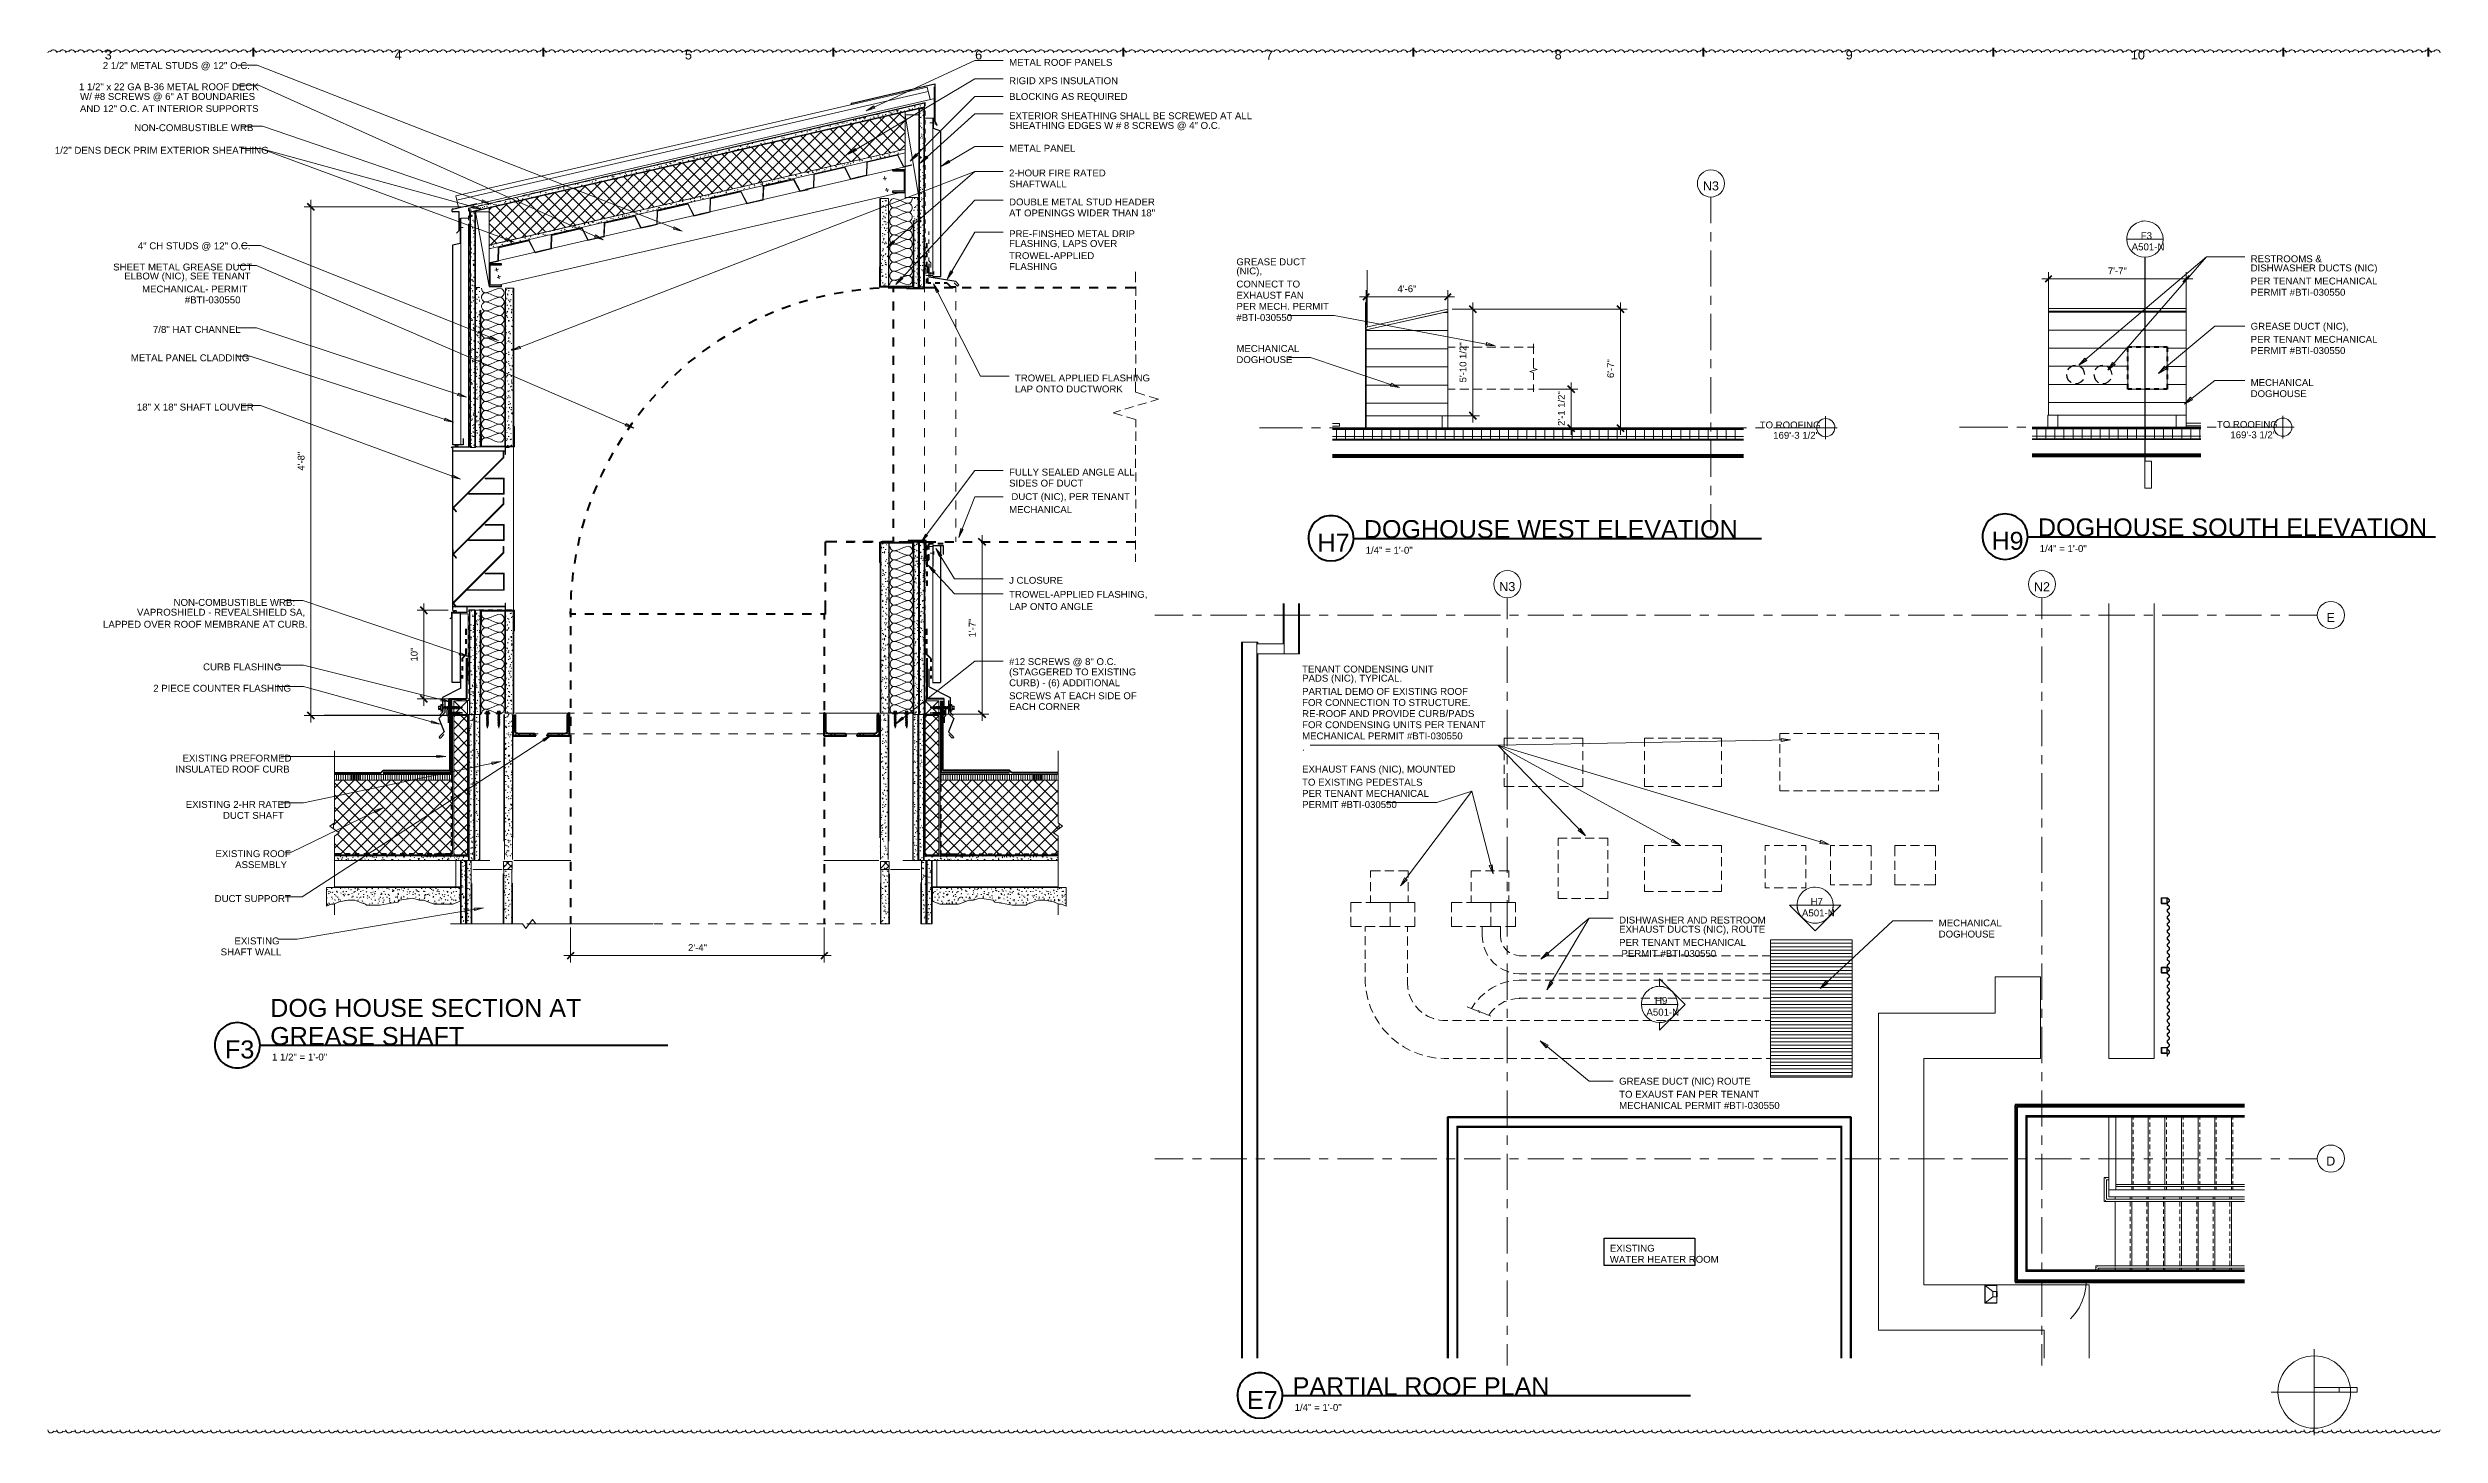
# Model space of a CAD drawing. Header units: inches. Extents: x -293 to 39679, y -468 to 488.
# Drawn here: x 394.2 to 664.4, y 331.3 to 488 of the extents above; entities that cross this region are included whole.
import ezdxf

# ---------------------------------------------------------------- set-up
doc = ezdxf.new("R2010")
doc.units = ezdxf.units.IN
doc.header["$MEASUREMENT"] = 0
doc.layers.add('PDF_Geometry', color=7, linetype='Continuous')
doc.layers.add('PDF_Text', color=7, linetype='Continuous')
doc.styles.add('PDF Arial', font='arial.ttf')

msp = doc.modelspace()

# ---------------------------------------------------------------- texts
at = {"layer": 'PDF_Text', "attachment_point": 7, "style": 'PDF Arial'}
for s, insert, char_height in [('2 1/2" METAL STUDS @ 12" O.C.', (400.38973, 485.49113), 0.7811819), ('3', (400.608, 486.71688), 1.02043), ('4', (433.36258, 486.71688), 1.02043), ('5', (466.14444, 486.71688), 1.02043), ('6', (498.92631, 486.71688), 1.02043), ('METAL ROOF PANELS', (502.75972, 485.99648), 0.7791604), ('7', (531.76274, 486.71688), 1.02043), ('8', (564.3809, 486.71688), 1.02043), ('9', (597.25825, 486.71688), 1.02043), ('10', (629.46715, 486.71688), 1.020429), ('1 1/2" x 22 GA B-36 METAL ROOF DECK', (397.70224, 483.24138), 0.777139), ('RIGID XPS INSULATION', (502.75972, 483.92348), 0.777139), ('AND 12" O.C. AT INTERIOR SUPPORTS', (397.81093, 480.77216), 0.777139), ('W/ #8 SCREWS @ 6" AT BOUNDARIES', (397.82502, 481.99995), 0.777139), ('BLOCKING AS REQUIRED', (502.75972, 481.94538), 0.777139), ('NON-COMBUSTIBLE WRB', (403.93666, 478.61553), 0.7811819), ('SHEATHING EDGES W # 8 SCREWS @ 4" O.C.', (502.75972, 478.72586), 0.777139), ('EXTERIOR SHEATHING SHALL BE SCREWED AT ALL', (502.75972, 479.96728), 0.777139), ('1/2" DENS DECK PRIM EXTERIOR SHEATHING', (394.97383, 476.06447), 0.7811819), ('METAL PANEL', (502.75972, 476.31121), 0.777139), ('SHAFTWALL', (502.75972, 472.25952), 0.777139), ('2-HOUR FIRE RATED', (502.75972, 473.50095), 0.777139), ('DOUBLE METAL STUD HEADER', (502.75972, 470.22662), 0.777139), ('AT OPENINGS WIDER THAN 18"', (502.75972, 468.98519), 0.777139), ('4" CH STUDS @ 12" O.C.', (404.34593, 465.12354), 0.7811819), ('TROWEL-APPLIED', (502.75972, 464.15555), 0.7791604), ('PRE-FINSHED METAL DRIP', (502.75972, 466.6384), 0.7791604), ('FLASHING, LAPS OVER', (502.75972, 465.39697), 0.7791604), ('SHEET METAL GREASE DUCT', (401.56295, 462.87319), 0.7791604), ('ELBOW (NIC), SEE TENANT', (402.80437, 461.63177), 0.7791604), ('FLASHING', (502.75972, 462.92776), 0.77916), ('GREASE DUCT', (528.43408, 463.46015), 0.7787015), ('(NIC),', (528.43408, 462.20508), 0.778701), ('7\'-7"', (626.87516, 462.45322), 0.769171), ('RESTROOMS &', (643.00007, 463.80111), 0.7787015), ('DISHWASHER DUCTS (NIC)', (643.00007, 462.54604), 0.7787015), ('PER TENANT MECHANICAL', (643.00007, 461.29097), 0.7787015), ('MECHANICAL- PERMIT', (404.8234, 460.39034), 0.7791604), ('#BTI-030550', (409.65269, 459.16255), 0.7791604), ('CONNECT TO', (528.43408, 460.95001), 0.778701), ('EXHAUST FAN', (528.43408, 459.6813), 0.7787015), ('4\'-6"', (546.63258, 460.42056), 0.769171), ('PERMIT #BTI-030550', (643.00007, 460.02226), 0.7787015), ('#BTI-030550', (528.43408, 457.17116), 0.7787015), ('PER MECH. PERMIT', (528.43408, 458.42623), 0.7787015), ('GREASE DUCT (NIC),', (643.00007, 455.9566), 0.7787015), ('7/8" HAT CHANNEL', (406.05118, 455.81966), 0.7811819), ('MECHANICAL', (528.43408, 453.66557), 0.776563), ('PER TENANT MECHANICAL', (643.00007, 454.70153), 0.7787015), ('PERMIT #BTI-030550', (643.00007, 453.43282), 0.7787015), ('METAL PANEL CLADDING', (403.55469, 452.61496), 0.777139), ('DOGHOUSE', (528.43408, 452.4105), 0.776563), ('TROWEL APPLIED FLASHING', (503.41454, 450.33674), 0.777139), ('LAP ONTO DUCTWORK', (503.41454, 449.09531), 0.777139), ('MECHANICAL', (643.00007, 449.81851), 0.776563), ('DOGHOUSE', (643.00007, 448.56344), 0.776563), ('18" X 18" SHAFT LOUVER', (404.23679, 447.04781), 0.7811819), ('TO ROOFING', (639.19394, 445.08471), 0.776563), ('TO ROOFING', (587.54511, 445.03015), 0.776563), ('169\'-3 1/2"', (589.07302, 443.85693), 0.7765629), ('169\'-3 1/2"', (640.7082, 443.9115), 0.7765629), ('FULLY SEALED ANGLE ALL', (502.75972, 439.69593), 0.777139), ('SIDES OF DUCT', (502.75972, 438.4545), 0.777139), ('DUCT (NIC), PER TENANT', (503.01892, 436.70832), 0.777139), ('MECHANICAL', (502.75972, 435.46689), 0.777139), ('H7', (537.5879, 431.10171), 2.030792), ('DOGHOUSE WEST ELEVATION', (542.82645, 432.61598), 2.0307919), ('H9', (613.72421, 431.2927), 2.030792), ('DOGHOUSE SOUTH ELEVATION', (618.96276, 432.80697), 2.0307919), ('1/4" = 1\'-0"', (543.03108, 430.86833), 0.7811819), ('1/4" = 1\'-0"', (619.1674, 431.05932), 0.7811819), ('J CLOSURE', (502.75972, 427.47265), 0.777139), ('VAPROSHIELD - REVEALSHIELD SA,', (404.25043, 423.73433), 0.7791604), ('NON-COMBUSTIBLE WRB:', (408.38398, 424.97576), 0.7791604), ('TROWEL-APPLIED FLASHING,', (502.75972, 425.75375), 0.777139), ('LAP ONTO ANGLE', (502.75972, 424.51232), 0.777139), ('LAPPED OVER ROOF MEMBRANE AT CURB.', (400.41701, 422.50655), 0.7791604), ('#12 SCREWS @ 8" O.C.', (502.75972, 418.14125), 0.777139), ('CURB FLASHING', (411.71264, 417.69011), 0.7811819), ('CURB) - (6) ADDITIONAL', (502.75972, 415.67203), 0.777139), ('(STAGGERED TO EXISTING', (502.75972, 416.89982), 0.777139), ('TENANT CONDENSING UNIT', (535.85535, 417.44528), 0.7787015), ('PADS (NIC), TYPICAL.', (535.85535, 416.19021), 0.7787015), ('2 PIECE COUNTER FLASHING', (406.09211, 415.27665), 0.777139), ('SCREWS AT EACH SIDE OF', (502.75972, 414.43061), 0.777139), ('EACH CORNER', (502.75972, 413.20282), 0.777139), ('PARTIAL DEMO OF EXISTING ROOF', (535.85535, 414.9215), 0.7787015), ('FOR CONNECTION TO STRUCTURE.', (535.85535, 413.66643), 0.7787015), ('RE-ROOF AND PROVIDE CURB/PADS', (535.85535, 412.41136), 0.7787015), ('FOR CONDENSING UNITS PER TENANT', (535.85535, 411.15629), 0.7787015), ('MECHANICAL PERMIT #BTI-030550', (535.85535, 409.88758), 0.7787015), ('.', (535.85535, 408.63251), 0.7787), ('TO EXISTING PEDESTALS', (535.85535, 404.66267), 0.7787015), ('EXHAUST FANS (NIC), MOUNTED', (535.85535, 405.91774), 0.7787015), ('PER TENANT MECHANICAL', (535.85535, 403.39396), 0.7787015), ('PERMIT #BTI-030550', (535.85535, 402.13889), 0.7787015), ('DUCT SUPPORT', (413.02227, 391.511), 0.7811819), ('H7', (593.28841, 391.19723), 0.781182), ('DISHWASHER AND RESTROOM', (571.66575, 389.08344), 0.7787015), ('A501-N', (592.31983, 389.8876), 0.781182), ('MECHANICAL', (607.76264, 388.75625), 0.778701), ('2\'-4"', (466.49914, 385.98949), 0.769171), ('EXHAUST DUCTS (NIC), ROUTE', (571.66575, 387.82837), 0.7787015), ('PER TENANT MECHANICAL', (571.66575, 386.55966), 0.7787015), ('DOGHOUSE', (607.76264, 387.50118), 0.778701), ('PERMIT #BTI-030550', (571.92495, 385.30459), 0.7787015), ('DOG HOUSE SECTION AT', (419.29762, 378.51151), 2.0307919), ('A501-N', (574.74886, 378.67382), 0.781182), ('H9', (575.71744, 379.98346), 0.781182), ('F3', (414.19549, 373.81872), 2.030792), ('GREASE SHAFT', (419.29762, 375.33291), 2.0307919), ('1 1/2" = 1\'-0"', (419.50225, 373.59898), 0.7811819), ('GREASE DUCT (NIC) ROUTE', (571.66575, 370.65282), 0.7787015), ('TO EXAUST FAN PER TENANT', (571.66575, 369.39775), 0.7787015), ('MECHANICAL PERMIT #BTI-030550', (571.66575, 368.12904), 0.7787015), ('PARTIAL ROOF PLAN', (534.79127, 335.75738), 2.0307919), ('E7', (529.63458, 334.24311), 2.030792), ('1/4" = 1\'-0"', (535.00955, 334.00973), 0.7811819)]:
    msp.add_mtext(s, dxfattribs=dict(at, insert=insert, char_height=char_height))
at = {"layer": 'PDF_Text', "color": 253, "true_color": 0xa9a9a9, "attachment_point": 7, "style": 'PDF Arial'}
for s, insert, char_height in [('N3', (581.1197, 471.91525), 1.020429), ('N3', (558.11919, 426.63727), 1.020429), ('N2', (618.51258, 426.63727), 1.020429), ('E', (651.56728, 423.15854), 1.02043), ('EXISTING PREFORMED', (409.39349, 407.3779), 0.777139), ('INSULATED ROOF CURB', (408.58861, 406.13647), 0.777139), ('EXISTING 2-HR RATED', (409.76182, 402.15299), 0.777139), ('DUCT SHAFT', (413.96358, 400.91156), 0.777139), ('EXISTING ROOF', (413.11777, 396.58703), 0.777139), ('ASSEMBLY', (415.34097, 395.34561), 0.777139), ('EXISTING', (415.25957, 386.72264), 0.781182), ('SHAFT WALL', (413.70438, 385.48121), 0.781182), ('D', (651.52635, 361.742), 1.02043), ('WATER HEATER ROOM', (570.61532, 350.74989), 0.7765629), ('EXISTING', (570.61532, 352.00496), 0.776563)]:
    msp.add_mtext(s, dxfattribs=dict(at, insert=insert, char_height=char_height))
at = {"layer": 'PDF_Text', "color": 162, "true_color": 0x003bbc, "char_height": 0.781182, "attachment_point": 7, "style": 'PDF Arial'}
for s, insert in [('A501-N', (629.56264, 465.15082)), ('F3', (630.5858, 466.40589))]:
    msp.add_mtext(s, dxfattribs=dict(at, insert=insert))
at = {"layer": 'PDF_Text', "char_height": 0.769171, "attachment_point": 7, "rotation": 90, "style": 'PDF Arial'}
for s, insert in [('5\'-10 1/2"', (554.42114, 450.23749)), ('6\'-7"', (571.10538, 450.7286)), ('2\'-1 1/2"', (565.53942, 445.3127)), ('4\'-8"', (423.18456, 440.26514)), ('1\'-7"', (498.98087, 421.41182)), ('10"', (435.95352, 418.69705))]:
    msp.add_mtext(s, dxfattribs=dict(at, insert=insert))

# ---------------------------------------------------------------- linework, layer by layer
at = {"layer": 'PDF_Geometry', "lineweight": 18}
for points in [[(394.18259, 487.46657), (394.18259, 487.46657)], [(395.2055, 487.46578), (395.2055, 487.46578)], [(395.20573, 487.46657), (395.20573, 487.46657)], [(396.22863, 487.46578), (396.22863, 487.46578)], [(396.22887, 487.46657), (396.22887, 487.46657)], [(397.25176, 487.46578), (397.25176, 487.46578)], [(397.252, 487.46657), (397.252, 487.46657)], [(398.27488, 487.46578), (398.27488, 487.46578)], [(398.27532, 487.46657), (398.27532, 487.46657)], [(399.29801, 487.46578), (399.29801, 487.46578)], [(399.29846, 487.46657), (399.29846, 487.46657)], [(400.32114, 487.46578), (400.32114, 487.46578)], [(400.32159, 487.46657), (400.32159, 487.46657)], [(401.34426, 487.46578), (401.34426, 487.46578)], [(401.34473, 487.46657), (401.34473, 487.46657)], [(402.36757, 487.46578), (402.36757, 487.46578)], [(402.36787, 487.46657), (402.36787, 487.46657)], [(403.3907, 487.46578), (403.3907, 487.46578)], [(403.391, 487.46657), (403.391, 487.46657)], [(404.41382, 487.46578), (404.41382, 487.46578)], [(404.41414, 487.46657), (404.41414, 487.46657)], [(405.43695, 487.46578), (405.43695, 487.46578)], [(405.43728, 487.46657), (405.43728, 487.46657)], [(406.46008, 487.46578), (406.46008, 487.46578)], [(406.46041, 487.46657), (406.46041, 487.46657)], [(407.48321, 487.46578), (407.48321, 487.46578)], [(407.48355, 487.46657), (407.48355, 487.46657)], [(408.50633, 487.46578), (408.50633, 487.46578)], [(408.50686, 487.46657), (408.50686, 487.46657)], [(409.52964, 487.46578), (409.52964, 487.46578)], [(409.53, 487.46657), (409.53, 487.46657)], [(410.55277, 487.46578), (410.55277, 487.46578)], [(410.55314, 487.46657), (410.55314, 487.46657)], [(411.57589, 487.46578), (411.57589, 487.46578)], [(411.57627, 487.46657), (411.57627, 487.46657)], [(412.59902, 487.46578), (412.59902, 487.46578)], [(412.59941, 487.46657), (412.59941, 487.46657)], [(413.62215, 487.46578), (413.62215, 487.46578)], [(413.62255, 487.46657), (413.62255, 487.46657)], [(414.64527, 487.46578), (414.64527, 487.46578)], [(414.64568, 487.46657), (414.64568, 487.46657)], [(415.6684, 487.46578), (415.6684, 487.46578)], [(415.66882, 487.46657), (415.66882, 487.46657)], [(416.69153, 487.46578), (416.69153, 487.46578)], [(416.69196, 487.46657), (416.69196, 487.46657)], [(417.71483, 487.46578), (417.71483, 487.46578)], [(417.71509, 487.46657), (417.71509, 487.46657)], [(418.73796, 487.46578), (418.73796, 487.46578)], [(418.73841, 487.46657), (418.73841, 487.46657)], [(419.76109, 487.46578), (419.76109, 487.46578)], [(419.76154, 487.46657), (419.76154, 487.46657)], [(420.78422, 487.46578), (420.78422, 487.46578)], [(420.78468, 487.46657), (420.78468, 487.46657)], [(421.80734, 487.46578), (421.80734, 487.46578)], [(421.80782, 487.46657), (421.80782, 487.46657)], [(422.83047, 487.46578), (422.83047, 487.46578)], [(422.83095, 487.46657), (422.83095, 487.46657)], [(423.86732, 487.46578), (423.86732, 487.46578)], [(423.8678, 487.46657), (423.8678, 487.46657)], [(424.89044, 487.46578), (424.89044, 487.46578)], [(424.89094, 487.46657), (424.89094, 487.46657)], [(425.91357, 487.46578), (425.91357, 487.46578)], [(425.91408, 487.46657), (425.91408, 487.46657)], [(426.9367, 487.46578), (426.9367, 487.46578)], [(426.93721, 487.46657), (426.93721, 487.46657)], [(427.95983, 487.46578), (427.95983, 487.46578)], [(427.96035, 487.46657), (427.96035, 487.46657)], [(428.98313, 487.46578), (428.98313, 487.46578)], [(428.98349, 487.46657), (428.98349, 487.46657)], [(430.00626, 487.46578), (430.00626, 487.46578)], [(430.00662, 487.46657), (430.00662, 487.46657)], [(431.02939, 487.46578), (431.02939, 487.46578)], [(431.02976, 487.46657), (431.02976, 487.46657)], [(432.05251, 487.46578), (432.05251, 487.46578)], [(432.0529, 487.46657), (432.0529, 487.46657)], [(433.07564, 487.46578), (433.07564, 487.46578)], [(433.07621, 487.46657), (433.07621, 487.46657)], [(434.09877, 487.46578), (434.09877, 487.46578)], [(434.09935, 487.46657), (434.09935, 487.46657)], [(435.12189, 487.46578), (435.12189, 487.46578)], [(435.12249, 487.46657), (435.12249, 487.46657)], [(436.1452, 487.46578), (436.1452, 487.46578)], [(436.14562, 487.46657), (436.14562, 487.46657)], [(437.16833, 487.46578), (437.16833, 487.46578)], [(437.16876, 487.46657), (437.16876, 487.46657)], [(438.19145, 487.46578), (438.19145, 487.46578)], [(438.1919, 487.46657), (438.1919, 487.46657)], [(439.21458, 487.46578), (439.21458, 487.46578)], [(439.21503, 487.46657), (439.21503, 487.46657)], [(440.23771, 487.46578), (440.23771, 487.46578)], [(440.23817, 487.46657), (440.23817, 487.46657)], [(441.26084, 487.46578), (441.26084, 487.46578)], [(441.26131, 487.46657), (441.26131, 487.46657)], [(442.28396, 487.46578), (442.28396, 487.46578)], [(442.28462, 487.46657), (442.28462, 487.46657)], [(443.30709, 487.46578), (443.30709, 487.46578)], [(443.30776, 487.46657), (443.30776, 487.46657)], [(444.3304, 487.46578), (444.3304, 487.46578)], [(444.33089, 487.46657), (444.33089, 487.46657)], [(445.35352, 487.46578), (445.35352, 487.46578)], [(445.35403, 487.46657), (445.35403, 487.46657)], [(446.37665, 487.46578), (446.37665, 487.46578)], [(446.37717, 487.46657), (446.37717, 487.46657)], [(447.39978, 487.46578), (447.39978, 487.46578)], [(447.4003, 487.46657), (447.4003, 487.46657)], [(448.4229, 487.46578), (448.4229, 487.46578)], [(448.42344, 487.46657), (448.42344, 487.46657)], [(449.44603, 487.46578), (449.44603, 487.46578)], [(449.44658, 487.46657), (449.44658, 487.46657)], [(450.46916, 487.46578), (450.46916, 487.46578)], [(450.46971, 487.46657), (450.46971, 487.46657)], [(451.49246, 487.46578), (451.49246, 487.46578)], [(451.49285, 487.46657), (451.49285, 487.46657)], [(452.51559, 487.46578), (452.51559, 487.46578)], [(452.51616, 487.46657), (452.51616, 487.46657)], [(453.53872, 487.46578), (453.53872, 487.46578)], [(453.5393, 487.46657), (453.5393, 487.46657)], [(454.57539, 487.46578), (454.57539, 487.46578)], [(454.57597, 487.46657), (454.57597, 487.46657)], [(455.59869, 487.46578), (455.59869, 487.46578)], [(455.59911, 487.46657), (455.59911, 487.46657)], [(456.62182, 487.46578), (456.62182, 487.46578)], [(456.62242, 487.46657), (456.62242, 487.46657)], [(457.64495, 487.46578), (457.64495, 487.46578)], [(457.64556, 487.46657), (457.64556, 487.46657)], [(458.66807, 487.46578), (458.66807, 487.46578)], [(458.6687, 487.46657), (458.6687, 487.46657)], [(459.6912, 487.46578), (459.6912, 487.46578)], [(459.69183, 487.46657), (459.69183, 487.46657)], [(460.71433, 487.46578), (460.71433, 487.46578)], [(460.71497, 487.46657), (460.71497, 487.46657)], [(461.73746, 487.46578), (461.73746, 487.46578)], [(461.73811, 487.46657), (461.73811, 487.46657)], [(462.76076, 487.46578), (462.76076, 487.46578)], [(462.76124, 487.46657), (462.76124, 487.46657)], [(463.78389, 487.46578), (463.78389, 487.46578)], [(463.78438, 487.46657), (463.78438, 487.46657)], [(464.80702, 487.46578), (464.80702, 487.46578)], [(464.80752, 487.46657), (464.80752, 487.46657)], [(465.83014, 487.46578), (465.83014, 487.46578)], [(465.83065, 487.46657), (465.83065, 487.46657)], [(466.85327, 487.46578), (466.85327, 487.46578)], [(466.85397, 487.46657), (466.85397, 487.46657)], [(467.8764, 487.46578), (467.8764, 487.46578)], [(467.8771, 487.46657), (467.8771, 487.46657)], [(468.89952, 487.46578), (468.89952, 487.46578)], [(468.90024, 487.46657), (468.90024, 487.46657)], [(469.92265, 487.46578), (469.92265, 487.46578)], [(469.92338, 487.46657), (469.92338, 487.46657)], [(470.94596, 487.46578), (470.94596, 487.46578)], [(470.94651, 487.46657), (470.94651, 487.46657)], [(471.96908, 487.46578), (471.96908, 487.46578)], [(471.96965, 487.46657), (471.96965, 487.46657)], [(472.99221, 487.46578), (472.99221, 487.46578)], [(472.99279, 487.46657), (472.99279, 487.46657)], [(474.01534, 487.46578), (474.01534, 487.46578)], [(474.01592, 487.46657), (474.01592, 487.46657)], [(475.03847, 487.46578), (475.03847, 487.46578)], [(475.03906, 487.46657), (475.03906, 487.46657)], [(476.06159, 487.46578), (476.06159, 487.46578)], [(476.0622, 487.46657), (476.0622, 487.46657)], [(477.08472, 487.46578), (477.08472, 487.46578)], [(477.08551, 487.46657), (477.08551, 487.46657)], [(478.10803, 487.46578), (478.10803, 487.46578)], [(478.10865, 487.46657), (478.10865, 487.46657)], [(479.13115, 487.46578), (479.13115, 487.46578)], [(479.13179, 487.46657), (479.13179, 487.46657)], [(480.15428, 487.46578), (480.15428, 487.46578)], [(480.15492, 487.46657), (480.15492, 487.46657)], [(481.17741, 487.46578), (481.17741, 487.46578)], [(481.17806, 487.46657), (481.17806, 487.46657)], [(482.20053, 487.46578), (482.20053, 487.46578)], [(482.2012, 487.46657), (482.2012, 487.46657)], [(483.22366, 487.46578), (483.22366, 487.46578)], [(483.22433, 487.46657), (483.22433, 487.46657)], [(484.24661, 487.46578), (484.24661, 487.46578)], [(484.24747, 487.46657), (484.24747, 487.46657)], [(485.26938, 487.46578), (485.26938, 487.46578)], [(485.2715, 487.46657), (485.2715, 487.46657)], [(486.30641, 487.46578), (486.30641, 487.46578)], [(486.30799, 487.46657), (486.30799, 487.46657)], [(487.32918, 487.46578), (487.32918, 487.46578)], [(487.33024, 487.46657), (487.33024, 487.46657)], [(488.35373, 487.46578), (488.35373, 487.46578)], [(488.35426, 487.46657), (488.35426, 487.46657)], [(489.3765, 487.46578), (489.3765, 487.46578)], [(489.37651, 487.46657), (489.37651, 487.46657)], [(490.39927, 487.46578), (490.39927, 487.46578)], [(490.40054, 487.46657), (490.40054, 487.46657)], [(491.42204, 487.46578), (491.42204, 487.46578)], [(491.42278, 487.46657), (491.42278, 487.46657)], [(492.44481, 487.46578), (492.44481, 487.46578)], [(492.44681, 487.46657), (492.44681, 487.46657)], [(493.46906, 487.46657), (493.46906, 487.46657)], [(493.46937, 487.46578), (493.46937, 487.46578)], [(494.49214, 487.46578), (494.49214, 487.46578)], [(494.49308, 487.46657), (494.49308, 487.46657)], [(495.51491, 487.46578), (495.51491, 487.46578)], [(495.51533, 487.46657), (495.51533, 487.46657)], [(496.53768, 487.46578), (496.53768, 487.46578)], [(496.53936, 487.46657), (496.53936, 487.46657)], [(497.5616, 487.46657), (497.5616, 487.46657)], [(497.56223, 487.46578), (497.56223, 487.46578)], [(498.585, 487.46578), (498.585, 487.46578)], [(498.58563, 487.46657), (498.58563, 487.46657)], [(499.60777, 487.46578), (499.60777, 487.46578)], [(499.60787, 487.46657), (499.60787, 487.46657)], [(500.63054, 487.46578), (500.63054, 487.46578)], [(500.6319, 487.46657), (500.6319, 487.46657)], [(501.65331, 487.46578), (501.65331, 487.46578)], [(501.65415, 487.46657), (501.65415, 487.46657)], [(502.67787, 487.46578), (502.67787, 487.46578)], [(502.67818, 487.46657), (502.67818, 487.46657)], [(503.70042, 487.46657), (503.70042, 487.46657)], [(503.70064, 487.46578), (503.70064, 487.46578)], [(504.72341, 487.46578), (504.72341, 487.46578)], [(504.72445, 487.46657), (504.72445, 487.46657)], [(505.74618, 487.46578), (505.74618, 487.46578)], [(505.74669, 487.46657), (505.74669, 487.46657)], [(506.76895, 487.46578), (506.76895, 487.46578)], [(506.77072, 487.46657), (506.77072, 487.46657)], [(507.79297, 487.46657), (507.79297, 487.46657)], [(507.7935, 487.46578), (507.7935, 487.46578)], [(508.81627, 487.46578), (508.81627, 487.46578)], [(508.817, 487.46657), (508.817, 487.46657)], [(509.83904, 487.46578), (509.83904, 487.46578)], [(509.83924, 487.46657), (509.83924, 487.46657)], [(510.86182, 487.46578), (510.86182, 487.46578)], [(510.86327, 487.46657), (510.86327, 487.46657)], [(511.88551, 487.46657), (511.88551, 487.46657)], [(511.88637, 487.46578), (511.88637, 487.46578)], [(512.90914, 487.46578), (512.90914, 487.46578)], [(512.90954, 487.46657), (512.90954, 487.46657)], [(513.93179, 487.46657), (513.93179, 487.46657)], [(513.93191, 487.46578), (513.93191, 487.46578)], [(514.95468, 487.46578), (514.95468, 487.46578)], [(514.95581, 487.46657), (514.95581, 487.46657)], [(515.97745, 487.46578), (515.97745, 487.46578)], [(515.97806, 487.46657), (515.97806, 487.46657)], [(517.01448, 487.46578), (517.01448, 487.46578)], [(517.01634, 487.46657), (517.01634, 487.46657)], [(518.03725, 487.46578), (518.03725, 487.46578)], [(518.03858, 487.46657), (518.03858, 487.46657)], [(519.0618, 487.46578), (519.0618, 487.46578)], [(519.06261, 487.46657), (519.06261, 487.46657)], [(520.08457, 487.46578), (520.08457, 487.46578)], [(520.08485, 487.46657), (520.08485, 487.46657)], [(521.10734, 487.46578), (521.10734, 487.46578)], [(521.10888, 487.46657), (521.10888, 487.46657)], [(522.13011, 487.46578), (522.13011, 487.46578)], [(522.13113, 487.46657), (522.13113, 487.46657)], [(523.15466, 487.46578), (523.15466, 487.46578)], [(523.15516, 487.46657), (523.15516, 487.46657)], [(524.1774, 487.46657), (524.1774, 487.46657)], [(524.17744, 487.46578), (524.17744, 487.46578)], [(525.20021, 487.46578), (525.20021, 487.46578)], [(525.20143, 487.46657), (525.20143, 487.46657)], [(526.22298, 487.46578), (526.22298, 487.46578)], [(526.22367, 487.46657), (526.22367, 487.46657)], [(527.24575, 487.46578), (527.24575, 487.46578)], [(527.2477, 487.46657), (527.2477, 487.46657)], [(528.26995, 487.46657), (528.26995, 487.46657)], [(528.2703, 487.46578), (528.2703, 487.46578)], [(529.29307, 487.46578), (529.29307, 487.46578)], [(529.29397, 487.46657), (529.29397, 487.46657)], [(530.31584, 487.46578), (530.31584, 487.46578)], [(530.31622, 487.46657), (530.31622, 487.46657)], [(531.33861, 487.46578), (531.33861, 487.46578)], [(531.34025, 487.46657), (531.34025, 487.46657)], [(532.36138, 487.46578), (532.36138, 487.46578)], [(532.36249, 487.46657), (532.36249, 487.46657)], [(533.38594, 487.46578), (533.38594, 487.46578)], [(533.38652, 487.46657), (533.38652, 487.46657)], [(534.40871, 487.46578), (534.40871, 487.46578)], [(534.40877, 487.46657), (534.40877, 487.46657)], [(535.43148, 487.46578), (535.43148, 487.46578)], [(535.43279, 487.46657), (535.43279, 487.46657)], [(536.45425, 487.46578), (536.45425, 487.46578)], [(536.45504, 487.46657), (536.45504, 487.46657)], [(537.4788, 487.46578), (537.4788, 487.46578)], [(537.47907, 487.46657), (537.47907, 487.46657)], [(538.50131, 487.46657), (538.50131, 487.46657)], [(538.50157, 487.46578), (538.50157, 487.46578)], [(539.52434, 487.46578), (539.52434, 487.46578)], [(539.52534, 487.46657), (539.52534, 487.46657)], [(540.54711, 487.46578), (540.54711, 487.46578)], [(540.54759, 487.46657), (540.54759, 487.46657)], [(541.56989, 487.46578), (541.56989, 487.46578)], [(541.57161, 487.46657), (541.57161, 487.46657)], [(542.59386, 487.46657), (542.59386, 487.46657)], [(542.59444, 487.46578), (542.59444, 487.46578)], [(543.61721, 487.46578), (543.61721, 487.46578)], [(543.61789, 487.46657), (543.61789, 487.46657)], [(544.63998, 487.46578), (544.63998, 487.46578)], [(544.64013, 487.46657), (544.64013, 487.46657)], [(545.66275, 487.46578), (545.66275, 487.46578)], [(545.66416, 487.46657), (545.66416, 487.46657)], [(546.68552, 487.46578), (546.68552, 487.46578)], [(546.68641, 487.46657), (546.68641, 487.46657)], [(547.71007, 487.46578), (547.71007, 487.46578)], [(547.71043, 487.46657), (547.71043, 487.46657)], [(548.74693, 487.46657), (548.74693, 487.46657)], [(548.7471, 487.46578), (548.7471, 487.46578)], [(549.76987, 487.46578), (549.76987, 487.46578)], [(549.77095, 487.46657), (549.77095, 487.46657)], [(550.79264, 487.46578), (550.79264, 487.46578)], [(550.7932, 487.46657), (550.7932, 487.46657)], [(551.81541, 487.46578), (551.81541, 487.46578)], [(551.81723, 487.46657), (551.81723, 487.46657)], [(552.83818, 487.46578), (552.83818, 487.46578)], [(552.83947, 487.46657), (552.83947, 487.46657)], [(553.86273, 487.46578), (553.86273, 487.46578)], [(553.8635, 487.46657), (553.8635, 487.46657)], [(554.88551, 487.46578), (554.88551, 487.46578)], [(554.88575, 487.46657), (554.88575, 487.46657)], [(555.90828, 487.46578), (555.90828, 487.46578)], [(555.90977, 487.46657), (555.90977, 487.46657)], [(556.93105, 487.46578), (556.93105, 487.46578)], [(556.93202, 487.46657), (556.93202, 487.46657)], [(557.95382, 487.46578), (557.95382, 487.46578)], [(557.95605, 487.46657), (557.95605, 487.46657)], [(558.97829, 487.46657), (558.97829, 487.46657)], [(558.97837, 487.46578), (558.97837, 487.46578)], [(560.00114, 487.46578), (560.00114, 487.46578)], [(560.00232, 487.46657), (560.00232, 487.46657)], [(561.02391, 487.46578), (561.02391, 487.46578)], [(561.02457, 487.46657), (561.02457, 487.46657)], [(562.04668, 487.46578), (562.04668, 487.46578)], [(562.04859, 487.46657), (562.04859, 487.46657)], [(563.07084, 487.46657), (563.07084, 487.46657)], [(563.07124, 487.46578), (563.07124, 487.46578)], [(564.09401, 487.46578), (564.09401, 487.46578)], [(564.09487, 487.46657), (564.09487, 487.46657)], [(565.11678, 487.46578), (565.11678, 487.46578)], [(565.11711, 487.46657), (565.11711, 487.46657)], [(566.13955, 487.46578), (566.13955, 487.46578)], [(566.14114, 487.46657), (566.14114, 487.46657)], [(567.16232, 487.46578), (567.16232, 487.46578)], [(567.16339, 487.46657), (567.16339, 487.46657)], [(568.18687, 487.46578), (568.18687, 487.46578)], [(568.18741, 487.46657), (568.18741, 487.46657)], [(569.20964, 487.46578), (569.20964, 487.46578)], [(569.20966, 487.46657), (569.20966, 487.46657)], [(570.23241, 487.46578), (570.23241, 487.46578)], [(570.23369, 487.46657), (570.23369, 487.46657)], [(571.25518, 487.46578), (571.25518, 487.46578)], [(571.25593, 487.46657), (571.25593, 487.46657)], [(572.27796, 487.46578), (572.27796, 487.46578)], [(572.27996, 487.46657), (572.27996, 487.46657)], [(573.30221, 487.46657), (573.30221, 487.46657)], [(573.30251, 487.46578), (573.30251, 487.46578)], [(574.32528, 487.46578), (574.32528, 487.46578)], [(574.32623, 487.46657), (574.32623, 487.46657)], [(575.34805, 487.46578), (575.34805, 487.46578)], [(575.34848, 487.46657), (575.34848, 487.46657)], [(576.37082, 487.46578), (576.37082, 487.46578)], [(576.37251, 487.46657), (576.37251, 487.46657)], [(577.39475, 487.46657), (577.39475, 487.46657)], [(577.39537, 487.46578), (577.39537, 487.46578)], [(578.41814, 487.46578), (578.41814, 487.46578)], [(578.41878, 487.46657), (578.41878, 487.46657)], [(579.45517, 487.46578), (579.45517, 487.46578)], [(579.45527, 487.46657), (579.45527, 487.46657)], [(580.47794, 487.46578), (580.47794, 487.46578)], [(580.4793, 487.46657), (580.4793, 487.46657)], [(581.50071, 487.46578), (581.50071, 487.46578)], [(581.50155, 487.46657), (581.50155, 487.46657)], [(582.52348, 487.46578), (582.52348, 487.46578)], [(582.52557, 487.46657), (582.52557, 487.46657)], [(583.54625, 487.46578), (583.54625, 487.46578)], [(583.54782, 487.46657), (583.54782, 487.46657)], [(584.5708, 487.46578), (584.5708, 487.46578)], [(584.57185, 487.46657), (584.57185, 487.46657)], [(585.59358, 487.46578), (585.59358, 487.46578)], [(585.59409, 487.46657), (585.59409, 487.46657)], [(586.61635, 487.46578), (586.61635, 487.46578)], [(586.61812, 487.46657), (586.61812, 487.46657)], [(587.63912, 487.46578), (587.63912, 487.46578)], [(587.64037, 487.46657), (587.64037, 487.46657)], [(588.66367, 487.46578), (588.66367, 487.46578)], [(588.66439, 487.46657), (588.66439, 487.46657)], [(589.68644, 487.46578), (589.68644, 487.46578)], [(589.68664, 487.46657), (589.68664, 487.46657)], [(590.70921, 487.46578), (590.70921, 487.46578)], [(590.71067, 487.46657), (590.71067, 487.46657)], [(591.73198, 487.46578), (591.73198, 487.46578)], [(591.73291, 487.46657), (591.73291, 487.46657)], [(592.75475, 487.46578), (592.75475, 487.46578)], [(592.75694, 487.46657), (592.75694, 487.46657)], [(593.77919, 487.46657), (593.77919, 487.46657)], [(593.77931, 487.46578), (593.77931, 487.46578)], [(594.80208, 487.46578), (594.80208, 487.46578)], [(594.80321, 487.46657), (594.80321, 487.46657)], [(595.82485, 487.46578), (595.82485, 487.46578)], [(595.82656, 487.46707), (595.82656, 487.46707)], [(596.84824, 487.46709), (596.84824, 487.46709)], [(596.84995, 487.46683), (596.84995, 487.46683)], [(597.87172, 487.46714), (597.87172, 487.46714)], [(597.87283, 487.46745), (597.87283, 487.46745)], [(598.89521, 487.46549), (598.89521, 487.46549)], [(598.89572, 487.46636), (598.89572, 487.46636)], [(599.91691, 487.46582), (599.91691, 487.46582)], [(599.9186, 487.46722), (599.9186, 487.46722)], [(600.94042, 487.46641), (600.94042, 487.46641)], [(600.94148, 487.46651), (600.94148, 487.46651)], [(601.96436, 487.4661), (601.96436, 487.4661)], [(601.96617, 487.46769), (601.96617, 487.46769)], [(602.98724, 487.46606), (602.98724, 487.46606)], [(602.98787, 487.46718), (602.98787, 487.46718)], [(604.01013, 487.46647), (604.01013, 487.46647)], [(604.01142, 487.46714), (604.01142, 487.46714)], [(605.03497, 487.46765), (605.03497, 487.46765)], [(605.03523, 487.46772), (605.03523, 487.46772)], [(606.05669, 487.46693), (606.05669, 487.46693)], [(606.05811, 487.4674), (606.05811, 487.4674)], [(607.08027, 487.4669), (607.08027, 487.4669)], [(607.08099, 487.46775), (607.08099, 487.46775)], [(608.10385, 487.46577), (608.10385, 487.46577)], [(608.10388, 487.46698), (608.10388, 487.46698)], [(609.12559, 487.46546), (609.12559, 487.46546)], [(609.12676, 487.467), (609.12676, 487.467)], [(610.14964, 487.46604), (610.14964, 487.46604)], [(610.15164, 487.46775), (610.15164, 487.46775)], [(611.18586, 487.46554), (611.18586, 487.46554)], [(611.18648, 487.46734), (611.18648, 487.46734)], [(612.2101, 487.46608), (612.2101, 487.46608)], [(612.21097, 487.46855), (612.21097, 487.46855)], [(613.23374, 487.46593), (613.23374, 487.46593)], [(613.23385, 487.46676), (613.23385, 487.46676)], [(614.25549, 487.46695), (614.25549, 487.46695)], [(614.25673, 487.46801), (614.25673, 487.46801)], [(615.27915, 487.46541), (615.27915, 487.46541)], [(615.27962, 487.46668), (615.27962, 487.46668)], [(616.30091, 487.46517), (616.30091, 487.46517)], [(616.3025, 487.46664), (616.3025, 487.46664)], [(617.32538, 487.46603), (617.32538, 487.46603)], [(617.3268, 487.46837), (617.3268, 487.46837)], [(618.34826, 487.46684), (618.34826, 487.46684)], [(618.35049, 487.46711), (618.35049, 487.46711)], [(619.37114, 487.4653), (619.37114, 487.4653)], [(619.37226, 487.46734), (619.37226, 487.46734)], [(620.39597, 487.46722), (620.39597, 487.46722)], [(620.39625, 487.46734), (620.39625, 487.46734)], [(621.41774, 487.4668), (621.41774, 487.4668)], [(621.41913, 487.46701), (621.41913, 487.46701)], [(622.44147, 487.46613), (622.44147, 487.46613)], [(622.44201, 487.46641), (622.44201, 487.46641)], [(623.46325, 487.46527), (623.46325, 487.46527)], [(623.46489, 487.46755), (623.46489, 487.46755)], [(624.487, 487.46624), (624.487, 487.46624)], [(624.48778, 487.4666), (624.48778, 487.4666)], [(625.51066, 487.46556), (625.51066, 487.46556)], [(625.51297, 487.4672), (625.51297, 487.4672)], [(626.53354, 487.46645), (626.53354, 487.46645)], [(626.53477, 487.46808), (626.53477, 487.46808)], [(627.55642, 487.46539), (627.55642, 487.46539)], [(627.55854, 487.46704), (627.55854, 487.46704)], [(628.58035, 487.46609), (628.58035, 487.46609)], [(628.58153, 487.46838), (628.58153, 487.46838)], [(629.60414, 487.46729), (629.60414, 487.46729)], [(629.60441, 487.46753), (629.60441, 487.46753)], [(630.62595, 487.4667), (630.62595, 487.4667)], [(630.62729, 487.46686), (630.62729, 487.46686)], [(631.64976, 487.46638), (631.64976, 487.46638)], [(631.65017, 487.46644), (631.65017, 487.46644)], [(632.67158, 487.46637), (632.67158, 487.46637)], [(632.67305, 487.46632), (632.67305, 487.46632)], [(633.69594, 487.46656), (633.69594, 487.46656)], [(633.69763, 487.46669), (633.69763, 487.46669)], [(634.71882, 487.46519), (634.71882, 487.46519)], [(634.71945, 487.46748), (634.71945, 487.46748)], [(635.7417, 487.4663), (635.7417, 487.4663)], [(635.7433, 487.46673), (635.7433, 487.46673)], [(636.76513, 487.46652), (636.76513, 487.46652)], [(636.7668, 487.46786), (636.7668, 487.46786)], [(637.789, 487.46689), (637.789, 487.46689)], [(637.78969, 487.46803), (637.78969, 487.46803)], [(638.81083, 487.46587), (638.81083, 487.46587)], [(638.81257, 487.46678), (638.81257, 487.46678)], [(639.83472, 487.46553), (639.83472, 487.46553)], [(639.83545, 487.4662), (639.83545, 487.4662)], [(640.85656, 487.46594), (640.85656, 487.46594)], [(640.85833, 487.46635), (640.85833, 487.46635)], [(641.89456, 487.4664), (641.89456, 487.4664)], [(641.89602, 487.46815), (641.89602, 487.46815)], [(642.91744, 487.46604), (642.91744, 487.46604)], [(642.91786, 487.46807), (642.91786, 487.46807)], [(643.94179, 487.46681), (643.94179, 487.46681)], [(643.94254, 487.46846), (643.94254, 487.46846)], [(644.96364, 487.4665), (644.96364, 487.4665)], [(644.96542, 487.46783), (644.96542, 487.46783)], [(645.98758, 487.4672), (645.98758, 487.4672)], [(645.98831, 487.46818), (645.98831, 487.46818)], [(647.00944, 487.46685), (647.00944, 487.46685)], [(647.01119, 487.46748), (647.01119, 487.46748)], [(648.03341, 487.46551), (648.03341, 487.46551)], [(648.03407, 487.46576), (648.03407, 487.46576)], [(649.05695, 487.46728), (649.05695, 487.46728)], [(649.05749, 487.46719), (649.05749, 487.46719)], [(650.07983, 487.46577), (650.07983, 487.46577)], [(650.08147, 487.46819), (650.08147, 487.46819)], [(651.10272, 487.46548), (651.10272, 487.46548)], [(651.10335, 487.46621), (651.10335, 487.46621)], [(652.12735, 487.46765), (652.12735, 487.46765)], [(652.12782, 487.46835), (652.12782, 487.46835)], [(653.14922, 487.46618), (653.14922, 487.46618)], [(653.1507, 487.46642), (653.1507, 487.46642)], [(654.17324, 487.4661), (654.17324, 487.4661)], [(654.17359, 487.46801), (654.17359, 487.46801)], [(655.19513, 487.46532), (655.19513, 487.46532)], [(655.19647, 487.46675), (655.19647, 487.46675)], [(656.21917, 487.46604), (656.21917, 487.46604)], [(656.21935, 487.46696), (656.21935, 487.46696)], [(657.24223, 487.46655), (657.24223, 487.46655)], [(657.24328, 487.46798), (657.24328, 487.46798)], [(658.26511, 487.46554), (658.26511, 487.46554)], [(658.26734, 487.46751), (658.26734, 487.46751)], [(659.28799, 487.46616), (659.28799, 487.46616)], [(659.28923, 487.4665), (659.28923, 487.4665)], [(660.3131, 487.46809), (660.3131, 487.46809)], [(660.31331, 487.46717), (660.31331, 487.46717)], [(661.33521, 487.4674), (661.33521, 487.4674)], [(661.33598, 487.46773), (661.33598, 487.46773)], [(662.35711, 487.46721), (662.35711, 487.46721)], [(662.35886, 487.46695), (662.35886, 487.46695)], [(663.38122, 487.46666), (663.38122, 487.46666)], [(663.38175, 487.46797), (663.38175, 487.46797)], [(440.26565, 471.31468), (493.52379, 483.60653)], [(440.37467, 470.82332), (493.63375, 483.11511)], [(441.3567, 470.08673), (494.38309, 482.32349)], [(490.18175, 481.12271), (489.67693, 481.01304)], [(491.17877, 481.35619), (490.67354, 481.24644)], [(492.17397, 481.58746), (491.68228, 481.47761)], [(493.27716, 481.8454), (492.67857, 481.69531)], [(493.27716, 481.43528), (493.27716, 481.8454)], [(493.85216, 482.20175), (493.52379, 483.60653)], [(478.21847, 478.3676), (477.71304, 478.24521)], [(479.213, 478.59886), (478.70922, 478.47637)], [(480.20927, 478.81678), (479.70337, 478.708)], [(481.20622, 479.05026), (480.70164, 478.9414)], [(482.20146, 479.28152), (481.69646, 479.17257)], [(483.19637, 479.51278), (482.7048, 479.40374)], [(484.19408, 479.74627), (483.7021, 479.63713)], [(485.18831, 479.97753), (484.69767, 479.85443)], [(486.18393, 480.20879), (485.69289, 480.08559)], [(487.19309, 480.44005), (486.68949, 480.31675)], [(488.19119, 480.67353), (487.68544, 480.55014)], [(489.18582, 480.89145), (488.68142, 480.78187)], [(493.27879, 479.39034), (493.27879, 479.90859)], [(493.27888, 480.41309), (493.27888, 480.93148)], [(493.27897, 478.36761), (493.27897, 478.88571)], [(466.24053, 475.59915), (465.74947, 475.48991)], [(467.23606, 475.83041), (466.74493, 475.72108)], [(468.23148, 476.06167), (467.74046, 475.93857)], [(469.24065, 476.29293), (468.73587, 476.16973)], [(470.23751, 476.52641), (469.73266, 476.40311)], [(471.23295, 476.75767), (470.72819, 476.63427)], [(472.22854, 476.97559), (471.7239, 476.86581)], [(473.22404, 477.20685), (472.71933, 477.09698)], [(474.22093, 477.44034), (473.72971, 477.33037)], [(475.21634, 477.6716), (474.72523, 477.56326)], [(476.2118, 477.90286), (475.7208, 477.79443)], [(477.20864, 478.13634), (476.71758, 478.01405)], [(493.27822, 476.32218), (493.27822, 476.83995)], [(493.2789, 475.29949), (493.2789, 475.81707)], [(493.27938, 477.34489), (493.27938, 477.86283)], [(455.27229, 473.0753), (454.78111, 472.95183)], [(456.26792, 473.29322), (455.77687, 473.18488)], [(457.26347, 473.52448), (456.77235, 473.41605)], [(458.25896, 473.75574), (457.76793, 473.64722)], [(459.26934, 473.98922), (458.76466, 473.88062)], [(460.26486, 474.22048), (459.7601, 474.0982)], [(461.2603, 474.45174), (460.75562, 474.32936)], [(462.25707, 474.68523), (461.75231, 474.56274)], [(463.25268, 474.91649), (462.74784, 474.79389)], [(464.24823, 475.1344), (463.75714, 475.02535)], [(465.24379, 475.36567), (464.75263, 475.25652)], [(493.27758, 474.27318), (493.27758, 474.77862)], [(493.27823, 473.25047), (493.27823, 473.75574)], [(440.56543, 470.005), (440.26528, 471.31416)], [(443.30749, 470.30462), (442.80267, 470.19579)], [(444.30298, 470.53588), (443.79823, 470.41355)], [(445.29975, 470.76937), (444.7949, 470.64693)], [(446.29519, 471.00063), (445.80402, 470.87809)], [(447.29092, 471.21855), (446.79986, 471.10935)], [(448.28759, 471.45203), (447.79645, 471.34274)], [(449.28307, 471.68329), (448.79202, 471.57391)], [(450.29233, 471.91455), (449.78756, 471.80507)], [(451.28774, 472.14581), (450.78305, 472.03624)], [(452.28445, 472.37929), (451.77984, 472.25614)], [(453.28011, 472.61056), (452.77524, 472.48729)], [(454.27554, 472.84182), (453.77075, 472.71845)], [(493.27786, 470.1824), (493.27786, 470.68709)], [(493.2788, 472.22776), (493.2788, 472.73286)], [(493.27926, 471.20508), (493.27926, 471.70997)], [(442.31199, 470.07336), (441.69802, 469.93618)], [(441.69807, 468.5588), (441.69807, 469.06382)], [(441.69811, 467.53615), (441.69811, 468.04094)], [(441.69844, 469.58323), (441.69844, 469.93772)], [(493.27872, 467.11445), (493.27872, 467.61845)], [(493.27932, 468.13709), (493.27932, 468.64133)], [(493.27957, 469.15974), (493.27957, 469.66421)], [(441.69825, 466.66406), (441.69825, 467.01806)], [(441.80701, 465.63962), (441.80701, 466.14416)], [(441.80719, 464.61701), (441.80719, 465.12128)], [(441.80766, 466.66405), (441.80766, 467.30491)], [(493.27782, 466.08795), (493.27782, 466.59334)], [(493.27799, 465.06534), (493.27799, 465.57046)], [(493.68707, 464.86115), (493.68707, 465.36588)], [(493.68742, 466.90684), (493.68742, 467.28935)], [(493.68791, 465.88376), (493.68791, 466.38877)], [(441.80732, 463.59442), (441.80732, 464.0984)], [(441.80737, 462.57021), (441.80737, 463.07552)], [(488.10779, 461.0146), (488.10779, 463.30678)], [(488.10779, 463.30678), (488.20405, 463.30678)], [(488.20405, 463.30678), (488.20405, 461.09618)], [(491.83177, 461.0958), (491.83177, 462.2283)], [(491.83177, 462.2283), (491.94064, 462.2283)], [(491.94064, 462.2283), (491.94064, 461.01456)], [(493.27763, 464.04275), (493.27763, 464.54758)], [(493.27767, 463.12889), (493.37386, 463.01965)], [(493.27832, 463.12956), (493.27832, 463.5247)], [(493.37338, 463.01993), (493.37338, 462.46095)], [(493.68733, 463.96139), (493.68733, 464.343)], [(493.91964, 463.7283), (493.68741, 463.96053)], [(493.91949, 463.22436), (493.91949, 463.72927)], [(493.9198, 462.20179), (493.9198, 462.70639)], [(543.19509, 462.91106), (543.19509, 456.4845)], [(441.80653, 460.50994), (441.80653, 461.02753)], [(441.80669, 459.48585), (441.80669, 460.00465)], [(441.80762, 461.54765), (441.80762, 462.05264)], [(491.94102, 461.01419), (488.10784, 461.01419)], [(488.20369, 461.09646), (491.8326, 461.09646)], [(493.37433, 461.95702), (493.37433, 461.39703)], [(441.80689, 458.46338), (441.80689, 458.98177)], [(441.80694, 457.44093), (441.80694, 457.95888)], [(441.80709, 456.41689), (441.80709, 456.936)], [(543.09961, 456.1856), (552.30779, 458.23239)], [(551.02576, 457.95888), (543.09974, 456.186)], [(552.30857, 458.51925), (543.09988, 456.4734)], [(552.30779, 458.23239), (551.02594, 457.96034)], [(552.30779, 458.23239), (552.30779, 446.47332)], [(552.30857, 458.51925), (552.30857, 458.23248)], [(620.17611, 458.57241), (620.17611, 458.3001)], [(620.17611, 458.3001), (620.17611, 446.53894)], [(620.17611, 456.253), (620.17611, 458.3001)], [(635.70167, 458.57214), (620.17686, 458.57214)], [(635.70167, 458.30059), (620.17686, 458.30059)], [(620.17686, 458.30059), (635.70167, 458.30059)], [(635.70167, 458.30059), (635.70167, 458.57214)], [(635.70167, 446.54097), (635.70167, 458.30059)], [(635.70167, 458.30059), (635.70167, 456.25386)], [(441.80731, 455.39447), (441.80731, 455.91312)], [(441.80738, 454.37206), (441.80738, 454.89024)], [(543.09849, 456.18515), (543.09849, 456.47126)], [(543.10092, 456.18663), (543.10092, 446.47272)], [(552.30773, 454.20758), (552.30773, 449.43346)], [(629.12599, 454.26193), (633.57363, 454.26193)], [(629.12632, 449.48794), (629.12632, 454.2626)], [(633.57363, 454.26193), (633.57363, 449.48811)], [(441.80663, 452.3235), (441.80663, 452.84225)], [(441.80673, 451.30113), (441.80673, 451.81937)], [(441.80757, 453.34967), (441.80757, 453.86736)], [(441.80679, 450.27878), (441.80679, 450.79649)], [(441.80692, 449.25489), (441.80692, 449.77361)], [(441.8072, 448.23257), (441.8072, 448.75072)], [(633.57363, 449.48811), (629.12599, 449.48811)], [(441.80729, 447.20872), (441.80729, 447.72784)], [(441.80743, 446.18643), (441.80743, 446.70496)], [(551.66568, 446.47148), (543.09884, 446.47148)], [(543.09884, 446.47148), (543.09884, 445.0671)], [(543.09884, 446.47148), (551.02386, 446.47148)], [(552.30751, 446.47148), (551.02386, 446.47148)], [(551.66568, 445.0671), (551.66568, 446.47148)], [(552.30751, 446.47148), (552.30751, 445.0671)], [(620.17611, 446.53894), (620.09499, 446.53894)], [(620.09605, 445.13565), (620.09605, 446.54123)], [(620.17686, 446.54097), (635.70167, 446.54097)], [(634.59652, 446.53945), (621.19989, 446.53945)], [(621.20121, 446.54044), (621.20121, 445.13574)], [(621.20121, 446.54044), (621.20121, 445.13574)], [(634.59652, 445.13577), (634.59652, 446.53945)], [(634.59652, 445.13577), (634.59652, 446.53945)], [(635.70167, 446.54097), (635.70167, 445.13459)], [(441.80663, 444.13849), (441.80663, 444.64363)], [(441.80681, 442.99382), (441.80681, 443.62075)], [(441.80756, 445.16415), (441.80756, 445.68208)], [(443.15818, 444.16777), (443.03539, 444.16777)], [(443.03539, 444.16777), (443.03539, 442.95352)], [(443.15818, 443.04891), (443.15818, 444.16777)], [(446.88148, 445.25736), (446.77229, 445.25736)], [(446.77229, 445.25736), (446.77229, 443.04777)], [(446.88148, 442.95197), (446.88148, 445.25736)], [(540.09859, 445.28627), (539.29405, 445.28627)], [(539.29406, 445.58646), (540.09959, 445.58646)], [(585.73083, 445.05407), (539.29412, 445.05407)], [(585.73083, 445.01279), (539.29412, 445.01279)], [(585.73083, 443.8123), (539.29412, 443.8123)], [(585.73083, 443.70394), (539.29412, 443.70394)], [(540.09959, 445.58646), (540.09959, 445.28648)], [(637.37967, 445.10862), (618.3367, 445.10862)], [(637.37967, 445.06788), (618.3367, 445.06788)], [(637.37967, 443.86822), (618.3367, 443.86822)], [(637.37967, 443.77249), (618.3367, 443.77249)], [(637.37967, 445.64022), (635.70223, 445.64022)], [(635.70223, 445.34081), (637.37967, 445.34081)], [(439.93772, 442.92475), (439.89674, 442.92475)], [(439.89674, 442.92475), (439.89674, 424.48042)], [(439.93772, 442.51501), (439.93772, 442.92475)], [(445.83117, 442.51559), (439.93774, 442.51559)], [(439.93852, 424.95928), (439.93852, 442.46222)], [(439.93852, 442.46222), (445.83187, 442.46222)], [(440.18352, 443.00702), (440.10169, 442.95277)], [(440.1023, 443.15823), (440.18417, 443.10395)], [(440.18353, 443.10264), (440.18353, 443.00767)], [(443.03541, 442.95365), (446.88244, 442.95365)], [(446.77341, 443.04927), (443.15818, 443.04927)], [(446.30857, 442.92475), (445.83104, 442.92475)], [(445.83104, 442.92475), (445.83104, 442.51501)], [(445.83112, 442.10644), (445.88577, 442.10644)], [(445.83187, 442.46222), (445.83187, 442.10738)], [(445.88617, 442.10755), (445.88617, 442.88472)], [(445.88617, 442.88472), (446.3091, 442.88472)], [(446.30857, 442.88407), (446.30857, 442.92475)], [(585.73083, 442.08035), (539.29412, 442.08035)], [(585.73083, 441.99779), (539.29412, 441.99779)], [(585.73083, 441.88944), (539.29412, 441.88944)], [(619.91816, 441.84836), (618.33586, 441.84836)], [(637.37967, 442.14919), (618.3367, 442.14919)], [(637.37967, 442.05346), (618.3367, 442.05346)], [(637.37967, 441.95773), (618.3367, 441.95773)], [(619.91816, 441.84836), (619.91816, 441.84836)], [(488.13461, 429.86966), (488.23018, 429.86966)], [(491.9696, 432.17559), (488.13511, 432.17559)], [(488.13511, 432.17559), (488.13511, 429.86943)], [(488.2306, 429.86978), (488.2306, 432.07997)], [(488.2306, 432.07997), (491.8605, 432.07997)], [(491.86028, 430.96148), (491.96919, 430.96148)], [(491.8605, 432.07997), (491.8605, 430.9612)], [(491.9696, 430.96129), (491.9696, 432.17559)], [(493.27915, 430.03402), (493.5106, 430.26547)], [(493.27954, 429.65169), (493.27954, 430.03421)], [(493.51029, 430.2648), (493.51029, 430.77024)], [(493.51075, 431.28835), (493.51075, 431.79312)], [(493.27876, 428.62889), (493.27876, 429.13363)], [(493.27883, 426.58336), (493.27883, 427.08787)], [(493.27895, 427.60541), (493.27895, 428.11075)], [(439.89737, 424.48174), (439.93833, 424.48174)], [(439.9383, 424.48194), (439.9383, 424.89089)], [(439.9383, 424.89089), (445.83204, 424.89089)], [(445.83271, 424.95983), (439.93872, 424.95983)], [(441.75318, 424.29145), (441.75318, 424.55067)], [(441.75318, 424.55067), (442.39427, 424.55067)], [(442.89905, 424.55067), (443.4175, 424.55067)], [(443.03511, 423.26822), (443.03511, 424.48174)], [(443.03511, 424.48174), (446.88215, 424.48174)], [(443.15778, 424.38612), (443.15778, 423.26782)], [(446.77244, 424.38612), (443.15778, 424.38612)], [(443.92229, 424.55067), (444.4406, 424.55067)], [(444.94608, 424.55067), (445.46313, 424.55067)], [(445.88606, 425.30005), (445.83153, 425.30005)], [(445.83153, 425.30005), (445.83153, 424.95887)], [(445.83164, 424.48174), (446.07685, 424.48174)], [(445.83204, 424.89089), (445.83204, 424.48194)], [(446.07656, 424.52177), (445.88565, 424.52177)], [(445.88606, 424.52261), (445.88606, 425.30005)], [(445.96904, 424.55067), (446.61013, 424.55067)], [(446.07656, 424.48136), (446.07656, 424.52177)], [(446.77244, 422.17597), (446.77244, 424.38612)], [(446.88215, 424.48174), (446.88215, 422.17591)], [(493.27789, 425.5577), (493.27789, 426.06276)], [(493.27825, 424.52171), (493.27825, 425.03988)], [(441.75279, 423.26822), (441.75279, 423.7724)], [(441.75289, 422.24486), (441.75289, 422.74951)], [(441.75305, 421.22151), (441.75305, 421.72663)], [(443.15785, 423.26763), (443.03507, 423.26763)], [(446.88245, 422.17581), (446.77212, 422.17581)], [(493.27801, 423.49838), (493.27801, 424.017)], [(493.27811, 421.45316), (493.27811, 421.97123)], [(493.27846, 422.47507), (493.27846, 422.99412)], [(441.75195, 420.19734), (441.75195, 420.70153)], [(441.7525, 419.17461), (441.7525, 419.67937)], [(493.27822, 420.4299), (493.27822, 420.94835)], [(493.27857, 418.38337), (493.27857, 418.90177)], [(493.2787, 419.40666), (493.2787, 419.92547)], [(530.73946, 420.68886), (533.82264, 420.68886)], [(534.21845, 419.55678), (530.73965, 419.55678)], [(530.74066, 420.69001), (530.74066, 419.55771)], [(441.7525, 418.15146), (441.7525, 418.65621)], [(441.7525, 417.1283), (441.7525, 417.63306)], [(441.7525, 416.10515), (441.7525, 416.6099)], [(493.27857, 417.36022), (493.27857, 417.87861)], [(493.27857, 416.33706), (493.27857, 416.85546)], [(438.53297, 413.66322), (438.3147, 413.66322)], [(438.3147, 413.66322), (438.3147, 413.28124)], [(438.53297, 413.56772), (438.3147, 413.56772)], [(438.51933, 413.66322), (438.60118, 413.73143)], [(438.53297, 413.28124), (438.53297, 413.66322)], [(438.71032, 413.85421), (438.5739, 413.85421)], [(438.5739, 413.85421), (438.5739, 413.07661)], [(438.60118, 413.73143), (438.71032, 413.74507)], [(438.71032, 413.07661), (438.71032, 413.85421)], [(438.8331, 413.10389), (438.8331, 413.86785)], [(438.8331, 413.55408), (438.8331, 413.41766)], [(440.72935, 413.55408), (438.8331, 413.55408)], [(438.98316, 413.63593), (438.95588, 413.56772)], [(438.95588, 413.56772), (439.01045, 413.37673)], [(439.01045, 413.56772), (438.98316, 413.63593)], [(439.07866, 413.37673), (439.01045, 413.56772)], [(439.10594, 413.63593), (439.07866, 413.56772)], [(439.07866, 413.56772), (439.14687, 413.37673)], [(439.14687, 413.56772), (439.10594, 413.63593)], [(439.21508, 413.37673), (439.14687, 413.56772)], [(439.24236, 413.63593), (439.21508, 413.56772)], [(439.21508, 413.56772), (439.26965, 413.37673)], [(439.26965, 413.56772), (439.24236, 413.63593)], [(439.33786, 413.37673), (439.26965, 413.56772)], [(439.36514, 413.63593), (439.33786, 413.56772)], [(439.33786, 413.56772), (439.40607, 413.37673)], [(439.40607, 413.56772), (439.36514, 413.63593)], [(439.46063, 413.37673), (439.40607, 413.56772)], [(439.50156, 413.63593), (439.46063, 413.56772)], [(439.46063, 413.56772), (439.52884, 413.37673)], [(439.52884, 413.56772), (439.50156, 413.63593)], [(439.8699, 414.30439), (439.5152, 414.30439)], [(439.5152, 414.30439), (439.5152, 413.86785)], [(439.59706, 413.37673), (439.52884, 413.56772)], [(439.62434, 413.63593), (439.59706, 413.56772)], [(439.59706, 413.56772), (439.65162, 413.37673)], [(439.65162, 413.56772), (439.62434, 413.63593)], [(439.71983, 413.37673), (439.65162, 413.56772)], [(439.74712, 413.63593), (439.71983, 413.56772)], [(439.71983, 413.56772), (439.78804, 413.37673)], [(439.78804, 413.56772), (439.74712, 413.63593)], [(439.84261, 413.37673), (439.78804, 413.56772)], [(439.88354, 413.63593), (439.84261, 413.56772)], [(439.84261, 413.56772), (439.91082, 413.37673)], [(439.91082, 413.56772), (439.88354, 413.63593)], [(439.97903, 413.37673), (439.91082, 413.56772)], [(440.00632, 413.63593), (439.97903, 413.56772)], [(439.97903, 413.56772), (440.0336, 413.37673)], [(440.0336, 413.56772), (440.00632, 413.63593)], [(440.10181, 413.37673), (440.0336, 413.56772)], [(440.14274, 413.63593), (440.10181, 413.56772)], [(440.10181, 413.56772), (440.17002, 413.37673)], [(440.17002, 413.56772), (440.14274, 413.63593)], [(440.23823, 413.37673), (440.17002, 413.56772)], [(440.26552, 413.63593), (440.23823, 413.56772)], [(440.23823, 413.56772), (440.2928, 413.37673)], [(440.2928, 413.56772), (440.26552, 413.63593)], [(440.36101, 413.37673), (440.2928, 413.56772)], [(440.38829, 413.63593), (440.36101, 413.56772)], [(440.36101, 413.56772), (440.42922, 413.37673)], [(440.89305, 414.30439), (440.37465, 414.30439)], [(440.42922, 413.56772), (440.38829, 413.63593)], [(440.48379, 413.37673), (440.42922, 413.56772)], [(440.52472, 413.63593), (440.48379, 413.56772)], [(440.48379, 413.56772), (440.552, 413.37673)], [(440.552, 413.56772), (440.52472, 413.63593)], [(440.62021, 413.37673), (440.552, 413.56772)], [(441.02947, 413.48587), (440.72935, 413.55408)], [(440.72935, 413.41766), (441.02947, 413.48587)], [(441.7525, 414.30439), (441.39781, 414.30439)], [(441.7525, 415.08199), (441.7525, 415.58675)], [(441.7525, 414.30439), (441.7525, 414.56359)], [(493.27857, 415.31391), (493.27857, 415.83231)], [(493.27857, 414.42717), (493.27857, 414.80915)], [(493.83789, 413.48587), (494.13802, 413.55408)], [(494.13802, 413.41766), (493.83789, 413.48587)], [(494.13802, 413.55408), (496.03427, 413.55408)], [(494.24716, 413.37673), (494.31537, 413.56772)], [(494.31537, 413.56772), (494.34265, 413.63593)], [(494.38358, 413.56772), (494.31537, 413.37673)], [(494.34265, 413.63593), (494.38358, 413.56772)], [(494.38358, 413.37673), (494.43815, 413.56772)], [(494.43815, 413.56772), (494.47907, 413.63593)], [(494.50636, 413.56772), (494.43815, 413.37673)], [(494.47907, 413.63593), (494.50636, 413.56772)], [(494.50636, 413.37673), (494.57457, 413.56772)], [(494.57457, 413.56772), (494.60185, 413.63593)], [(494.62913, 413.56772), (494.57457, 413.37673)], [(494.60185, 413.63593), (494.62913, 413.56772)], [(494.62913, 413.37673), (494.69734, 413.56772)], [(494.69734, 413.56772), (494.72463, 413.63593)], [(494.76556, 413.56772), (494.69734, 413.37673)], [(494.72463, 413.63593), (494.76556, 413.56772)], [(494.76556, 413.37673), (494.82012, 413.56772)], [(494.82012, 413.56772), (494.86105, 413.63593)], [(494.88833, 413.56772), (494.82012, 413.37673)], [(494.86105, 413.63593), (494.88833, 413.56772)], [(494.88833, 413.37673), (494.95654, 413.56772)], [(494.95654, 413.56772), (494.98383, 413.63593)], [(495.01111, 413.56772), (494.95654, 413.37673)], [(494.98383, 413.63593), (495.01111, 413.56772)], [(495.01111, 413.37673), (495.07932, 413.56772)], [(495.07932, 413.56772), (495.10661, 413.63593)], [(495.14753, 413.56772), (495.07932, 413.37673)], [(495.10661, 413.63593), (495.14753, 413.56772)], [(495.14753, 413.37673), (495.2021, 413.56772)], [(495.2021, 413.56772), (495.24303, 413.63593)], [(495.27031, 413.56772), (495.2021, 413.37673)], [(495.24303, 413.63593), (495.27031, 413.56772)], [(495.27031, 413.37673), (495.33852, 413.56772)], [(495.33852, 413.56772), (495.36581, 413.63593)], [(495.40673, 413.56772), (495.33852, 413.37673)], [(495.36581, 413.63593), (495.40673, 413.56772)], [(495.40673, 413.37673), (495.4613, 413.56772)], [(495.4613, 413.56772), (495.50223, 413.63593)], [(495.52951, 413.56772), (495.4613, 413.37673)], [(495.50223, 413.63593), (495.52951, 413.56772)], [(495.52951, 413.37673), (495.59772, 413.56772)], [(495.59772, 413.56772), (495.625, 413.63593)], [(495.65229, 413.56772), (495.59772, 413.37673)], [(495.625, 413.63593), (495.65229, 413.56772)], [(495.65229, 413.37673), (495.7205, 413.56772)], [(495.7205, 413.56772), (495.74778, 413.63593)], [(495.78871, 413.56772), (495.7205, 413.37673)], [(495.74778, 413.63593), (495.78871, 413.56772)], [(495.78871, 413.37673), (495.84328, 413.56772)], [(495.84328, 413.56772), (495.8842, 413.63593)], [(495.91149, 413.56772), (495.84328, 413.37673)], [(495.8842, 413.63593), (495.91149, 413.56772)], [(496.03427, 413.10389), (496.03427, 413.86785)], [(496.03427, 413.55408), (496.03427, 413.41766)], [(496.15705, 413.07661), (496.15705, 413.85421)], [(496.15705, 413.85421), (496.29347, 413.85421)], [(496.25254, 413.73143), (496.15705, 413.74507)], [(496.34803, 413.66322), (496.25254, 413.73143)], [(496.29347, 413.85421), (496.29347, 413.07661)], [(496.33439, 413.28124), (496.33439, 413.66322)], [(496.33439, 413.66322), (496.53902, 413.66322)], [(496.33439, 413.56772), (496.53902, 413.56772)], [(496.53902, 413.66322), (496.53902, 413.28124)], [(438.3147, 413.37673), (438.53297, 413.37673)], [(438.3147, 413.28124), (438.53297, 413.28124)], [(438.61483, 413.24031), (438.53297, 413.28124)], [(438.5739, 413.07661), (438.71032, 413.07661)], [(438.71032, 413.22667), (438.61483, 413.24031)], [(438.8331, 413.41766), (440.72935, 413.41766)], [(439.01045, 413.37673), (439.05137, 413.30852)], [(439.05137, 413.30852), (439.07866, 413.37673)], [(439.14687, 413.37673), (439.17415, 413.30852)], [(439.17415, 413.30852), (439.21508, 413.37673)], [(439.26965, 413.37673), (439.31057, 413.30852)], [(439.31057, 413.30852), (439.33786, 413.37673)], [(439.40607, 413.37673), (439.43335, 413.30852)], [(439.43335, 413.30852), (439.46063, 413.37673)], [(439.5152, 413.36309), (439.5152, 412.84469)], [(439.5152, 412.3263), (439.5152, 411.88975)], [(439.52884, 413.37673), (439.55613, 413.30852)], [(439.55613, 413.30852), (439.59706, 413.37673)], [(439.65162, 413.37673), (439.69255, 413.30852)], [(439.69255, 413.30852), (439.71983, 413.37673)], [(439.78804, 413.37673), (439.81533, 413.30852)], [(439.81533, 413.30852), (439.84261, 413.37673)], [(439.91082, 413.37673), (439.93811, 413.30852)], [(439.93811, 413.30852), (439.97903, 413.37673)], [(440.0336, 413.37673), (440.07453, 413.30852)], [(440.07453, 413.30852), (440.10181, 413.37673)], [(440.17002, 413.37673), (440.19731, 413.30852)], [(440.19731, 413.30852), (440.23823, 413.37673)], [(440.2928, 413.37673), (440.33373, 413.30852)], [(440.33373, 413.30852), (440.36101, 413.37673)], [(440.42922, 413.37673), (440.45651, 413.30852)], [(440.45651, 413.30852), (440.48379, 413.37673)], [(440.552, 413.37673), (440.57928, 413.30852)], [(440.57928, 413.30852), (440.62021, 413.37673)], [(496.03427, 413.41766), (494.13802, 413.41766)], [(494.27444, 413.30852), (494.24716, 413.37673)], [(494.31537, 413.37673), (494.27444, 413.30852)], [(494.41086, 413.30852), (494.38358, 413.37673)], [(494.43815, 413.37673), (494.41086, 413.30852)], [(494.53364, 413.30852), (494.50636, 413.37673)], [(494.57457, 413.37673), (494.53364, 413.30852)], [(494.67006, 413.30852), (494.62913, 413.37673)], [(494.69734, 413.37673), (494.67006, 413.30852)], [(494.79284, 413.30852), (494.76556, 413.37673)], [(494.82012, 413.37673), (494.79284, 413.30852)], [(494.91562, 413.30852), (494.88833, 413.37673)], [(494.95654, 413.37673), (494.91562, 413.30852)], [(495.05204, 413.30852), (495.01111, 413.37673)], [(495.07932, 413.37673), (495.05204, 413.30852)], [(495.17482, 413.30852), (495.14753, 413.37673)], [(495.2021, 413.37673), (495.17482, 413.30852)], [(495.31124, 413.30852), (495.27031, 413.37673)], [(495.33852, 413.37673), (495.31124, 413.30852)], [(495.43402, 413.30852), (495.40673, 413.37673)], [(495.4613, 413.37673), (495.43402, 413.30852)], [(495.55679, 413.30852), (495.52951, 413.37673)], [(495.59772, 413.37673), (495.55679, 413.30852)], [(495.69322, 413.30852), (495.65229, 413.37673)], [(495.7205, 413.37673), (495.69322, 413.30852)], [(495.81599, 413.30852), (495.78871, 413.37673)], [(495.84328, 413.37673), (495.81599, 413.30852)], [(496.15705, 413.22667), (496.25254, 413.24031)], [(496.29347, 413.07661), (496.15705, 413.07661)], [(496.25254, 413.24031), (496.33439, 413.28124)], [(496.53902, 413.37673), (496.33439, 413.37673)], [(496.53902, 413.28124), (496.33439, 413.28124)], [(590.90087, 391.16684), (592.36039, 389.70732)], [(591.76, 391.16726), (590.90088, 391.16726)], [(590.90254, 391.16762), (593.80799, 388.26217)], [(591.77335, 390.89341), (591.75929, 391.1675)], [(591.76048, 391.16821), (595.85376, 391.16821)], [(591.82894, 390.63575), (591.77446, 390.89407)], [(591.91121, 390.37661), (591.8286, 390.63501)], [(592.03351, 390.1442), (591.91041, 390.37633)], [(592.16916, 389.91169), (592.03192, 390.14393)], [(592.36039, 389.70732), (592.17025, 389.91155)], [(592.55163, 389.5307), (592.36136, 389.70688)], [(592.36234, 389.70782), (593.80799, 388.26217)], [(592.78289, 389.39276), (592.55015, 389.53028)], [(593.01637, 389.27171), (592.78521, 389.39523)], [(593.27431, 389.18946), (593.01468, 389.27071)], [(593.53448, 389.13476), (593.27462, 389.18956)], [(593.80799, 389.12213), (593.53549, 389.13628)], [(593.80707, 388.26122), (596.69874, 391.16719)], [(594.06594, 389.13421), (593.80736, 389.12182)], [(593.80759, 388.262), (595.25337, 389.70778)], [(594.3261, 389.19003), (594.0673, 389.13508)], [(594.58405, 389.27078), (594.32501, 389.18917)], [(594.83087, 389.39371), (594.58582, 389.27119)], [(595.04879, 389.53117), (594.83021, 389.39433)], [(595.25337, 389.70778), (595.04886, 389.52994)], [(595.25291, 389.70706), (596.69874, 391.16719)], [(595.43126, 389.913), (595.25332, 389.70836)], [(595.58025, 390.14364), (595.4307, 389.9122)], [(595.6892, 390.3763), (595.58056, 390.14477)], [(595.78482, 390.63585), (595.68862, 390.37573)], [(595.82485, 390.89412), (595.78387, 390.63397)], [(595.85376, 391.16821), (595.82702, 390.89556)], [(596.69874, 391.16719), (595.8534, 391.16719)], [(588.76029, 371.71425), (588.76029, 387.23896)], [(588.76055, 387.23865), (597.98179, 387.23865)], [(597.98179, 387.23865), (597.98179, 371.71404)], [(576.22183, 381.98666), (576.4946, 381.97169)], [(577.68204, 381.38529), (576.222, 382.83196)], [(579.12741, 379.94032), (576.22206, 382.83223)], [(576.22332, 382.83211), (576.22332, 381.98637)], [(576.49506, 381.97236), (576.75477, 381.91908)], [(576.75276, 381.91785), (577.01272, 381.8362)], [(577.01437, 381.8363), (577.2462, 381.71455)], [(577.24543, 381.71277), (577.47746, 381.56421)], [(577.47823, 381.56404), (577.68204, 381.38529)], [(579.12741, 379.94032), (577.68146, 381.38627)], [(577.68274, 381.38682), (577.85993, 381.18121)], [(577.85843, 381.18072), (577.99557, 380.9633)], [(574.17559, 379.93933), (578.28242, 379.93933)], [(576.222, 377.04861), (577.68204, 378.49361)], [(576.22206, 377.04672), (579.12741, 379.94032)], [(577.47746, 378.31748), (577.24543, 378.16724)], [(577.68204, 378.49361), (577.47823, 378.31654)], [(577.68146, 378.49436), (579.12741, 379.94032)], [(577.85993, 378.69886), (577.68274, 378.49492)], [(577.99557, 378.91623), (577.85843, 378.69881)], [(577.99573, 380.962), (578.11787, 380.71772)], [(578.11787, 379.16164), (577.99573, 378.91568)], [(578.11814, 380.71779), (578.20015, 380.47176)], [(578.20015, 379.40728), (578.11814, 379.16292)], [(578.2005, 380.47224), (578.25574, 380.21276)], [(578.25574, 379.66702), (578.2005, 379.40922)], [(578.25564, 380.21222), (578.28242, 379.93933)], [(578.28242, 379.93933), (578.25564, 379.6681)], [(576.4946, 377.90673), (576.22183, 377.89342)], [(576.22332, 377.89391), (576.22332, 377.04816)], [(576.75477, 377.96177), (576.49506, 377.90683)], [(577.01272, 378.04343), (576.75276, 377.96177)], [(577.2462, 378.16703), (577.01437, 378.04361)], [(597.98179, 371.71404), (588.76055, 371.71404)]]:
    msp.add_lwpolyline(points, dxfattribs=at)
at = {"layer": 'PDF_Geometry', "lineweight": 40}
for points in [[(417.37451, 488.04051), (417.37451, 487.05797)], [(450.12905, 488.04051), (450.12905, 487.05797)], [(482.88377, 488.04051), (482.88377, 487.05797)], [(515.63778, 488.04051), (515.63778, 487.05797)], [(548.39304, 488.04051), (548.39304, 487.05797)], [(581.16078, 488.04051), (581.16078, 487.05797)], [(613.91429, 488.0379), (613.91429, 487.05743)], [(646.67097, 488.04122), (646.67097, 487.05924)], [(663.0393, 488.03964), (663.0393, 487.05664)], [(423.89524, 470.08719), (423.51325, 470.46917)], [(423.89506, 470.08671), (424.27701, 469.70525)], [(493.45533, 465.40755), (493.45533, 465.95293)], [(493.4561, 464.38455), (493.4561, 464.89002)], [(493.45475, 463.31887), (493.45475, 463.86492)], [(493.5793, 463.19776), (493.4553, 463.32012)], [(493.57918, 462.58465), (493.57918, 463.19782)], [(620.17573, 461.92933), (620.55857, 462.32377)], [(635.70272, 461.92997), (636.08414, 462.32559)], [(493.57841, 461.45217), (493.57841, 462.06598)], [(493.90671, 461.45225), (493.57946, 461.45225)], [(494.93059, 461.45225), (494.41217, 461.45225)], [(495.76168, 461.45225), (495.43443, 461.45225)], [(495.76168, 461.45225), (496.17156, 461.04237)], [(496.17197, 461.0431), (496.74458, 461.0431)], [(543.09826, 459.89569), (542.70369, 459.514)], [(543.09944, 459.89591), (543.48169, 460.27816)], [(552.30718, 459.89569), (551.92549, 459.514)], [(552.30726, 459.89591), (552.68951, 460.27816)], [(620.17611, 461.92887), (619.79372, 461.54649)], [(635.70167, 461.92798), (635.3207, 461.54701)], [(555.13087, 458.51764), (554.74903, 458.89949)], [(555.13302, 458.51925), (555.51431, 458.13795)], [(571.81603, 458.51892), (571.43355, 458.89976)], [(571.81711, 458.51894), (572.1985, 458.13755)], [(566.25022, 449.45959), (565.86773, 449.84208)], [(566.25124, 449.46055), (566.63269, 449.07909)], [(555.13194, 446.47321), (554.75043, 446.86852)], [(555.13231, 446.47258), (555.51441, 446.09049)], [(566.25022, 445.06811), (565.86773, 445.44901)], [(566.25124, 445.06744), (566.63269, 444.68599)], [(571.81603, 445.06667), (571.43355, 445.44916)], [(571.81711, 445.06703), (572.1985, 444.68564)], [(499.70383, 432.21568), (499.32142, 432.59809)], [(541.67943, 432.61137), (587.73519, 432.61137)], [(612.701, 432.80303), (612.701, 432.80303)], [(617.81681, 432.80303), (617.81681, 432.80303)], [(617.81753, 432.80437), (663.87317, 432.80437)], [(493.4552, 429.99196), (493.4552, 429.37833)], [(493.64695, 430.1832), (493.45557, 429.99181)], [(494.21979, 431.98436), (493.64695, 431.98436)], [(493.64695, 431.98436), (493.64695, 431.34388)], [(493.64819, 430.82583), (493.64819, 430.18422)], [(495.2978, 431.98436), (494.72497, 431.98436)], [(499.70337, 432.21562), (500.08516, 431.83383)], [(493.45554, 428.87346), (493.45554, 428.35509)], [(493.45591, 427.85058), (493.45591, 427.23694)], [(436.6645, 424.48182), (436.28252, 424.86421)], [(436.66419, 424.48174), (437.04622, 424.09999)], [(441.45238, 421.71229), (441.45238, 422.38039)], [(493.45614, 421.71229), (493.45614, 422.38039)], [(441.02947, 419.07912), (441.45238, 419.50202)], [(441.02947, 418.69714), (441.02947, 419.07912)], [(441.45173, 420.68724), (441.45173, 421.2063)], [(441.45217, 419.50171), (441.45217, 420.17007)], [(441.47966, 419.07912), (441.47966, 414.48174)], [(493.45515, 419.50171), (493.45515, 420.17007)], [(493.45519, 420.68724), (493.45519, 421.2063)], [(493.94703, 419.01091), (493.45592, 419.50202)], [(493.4832, 419.07912), (493.4832, 414.48174)], [(493.94703, 418.66985), (493.94703, 419.01091)], [(441.02947, 417.67398), (441.02947, 418.17874)], [(441.02947, 416.77361), (441.02947, 417.15559)], [(493.94703, 417.6467), (493.94703, 418.15146)], [(493.94703, 416.77361), (493.94703, 417.1283)], [(436.66401, 414.48174), (436.28203, 414.86372)], [(436.66401, 414.48174), (437.04599, 414.08612)], [(439.46063, 414.48174), (441.47966, 414.48174)], [(495.43402, 414.48174), (493.4832, 414.48174)], [(423.89504, 412.58549), (423.51306, 412.96747)], [(423.89504, 412.58549), (424.27702, 412.20352)], [(499.70398, 412.7492), (499.322, 413.13118)], [(499.70398, 412.7492), (500.08596, 412.36722)], [(453.22548, 385.47872), (452.8435, 385.0831)], [(453.22548, 385.47872), (453.6211, 385.86069)], [(481.88745, 385.47872), (481.50547, 385.0831)], [(481.88745, 385.47872), (482.26943, 385.86069)], [(418.15173, 375.32902), (464.20734, 375.32902)], [(533.64587, 335.75335), (579.71446, 335.75335)]]:
    msp.add_lwpolyline(points, dxfattribs=at)
at = {"layer": 'PDF_Geometry', "lineweight": 9}
for points in [[(486.60638, 480.93111), (498.88454, 486.59291)], [(498.88454, 486.59291), (502.10489, 486.59291)], [(417.81052, 486.07479), (415.58688, 486.07479)], [(417.98802, 483.8378), (415.58688, 483.8378)], [(465.83041, 467.31684), (417.81052, 486.07479)], [(456.92228, 466.34817), (417.98802, 483.8378)], [(484.57496, 476.02081), (498.88608, 484.52046)], [(498.88608, 484.52046), (502.1045, 484.52046)], [(493.21042, 481.77869), (441.84837, 469.92301)], [(441.88938, 469.51464), (493.21188, 481.35619)], [(442.14814, 469.51363), (493.20995, 481.3006)], [(448.53211, 471.50524), (493.27716, 481.8454)], [(490.11252, 480.91805), (490.05858, 481.01375)], [(490.49508, 481.14939), (490.50901, 481.14939)], [(491.3812, 481.14939), (491.49088, 481.14939)], [(491.57255, 481.01363), (491.51859, 481.10937)], [(491.60084, 475.22972), (498.88519, 482.52806)], [(491.85979, 481.1783), (491.80582, 481.08254)], [(492.14604, 481.3404), (492.09202, 481.43625)], [(492.59691, 481.21814), (492.54117, 481.31395)], [(492.59625, 481.13605), (492.55447, 481.06816)], [(492.55457, 481.14939), (492.55457, 461.02802)], [(493.19522, 481.14939), (492.55457, 481.14939)], [(492.62247, 461.02802), (492.62247, 481.14939)], [(492.69321, 481.4785), (492.80127, 481.4785)], [(493.12733, 462.89601), (493.12733, 481.14939)], [(493.20953, 481.53186), (493.15549, 481.43598)], [(493.19522, 462.89601), (493.19522, 481.14939)], [(493.21042, 481.35646), (493.21042, 481.77869)], [(493.21068, 481.81872), (493.21068, 480.08592)], [(494.36943, 482.09222), (494.36943, 481.75162)], [(498.88519, 482.52806), (502.10402, 482.52806)], [(418.41074, 479.19925), (416.02342, 479.19925)], [(444.20791, 470.38684), (418.41074, 479.19925)], [(491.01384, 480.79583), (444.03077, 469.9496)], [(478.38132, 478.31334), (478.36753, 478.34092)], [(479.37837, 478.54549), (479.32318, 478.46442)], [(479.40524, 478.51697), (479.36384, 478.57218)], [(479.91, 478.53215), (480.01866, 478.53215)], [(480.27729, 478.7901), (480.22377, 478.69514)], [(480.41334, 478.72229), (480.35982, 478.80344)], [(480.89143, 478.53215), (480.94663, 478.53215)], [(481.00157, 478.75007), (480.94634, 478.65513)], [(481.21982, 478.85903), (481.32861, 478.85903)], [(481.42316, 478.92632), (481.36787, 479.02136)], [(481.58723, 479.09029), (481.55958, 479.06264)], [(482.02392, 479.18591), (482.01009, 479.17208)], [(482.21448, 478.85903), (482.31119, 478.85903)], [(482.44784, 479.14639), (482.39251, 479.2415)], [(482.54258, 479.18591), (482.63767, 479.18591)], [(483.23764, 479.35046), (483.18402, 479.25531)], [(483.45715, 479.3509), (483.40178, 479.44607)], [(483.52457, 479.18591), (483.61966, 479.18591)], [(483.85063, 479.51278), (483.94756, 479.51278)], [(484.13835, 479.58172), (484.08468, 479.4865)], [(484.47987, 479.55541), (484.42619, 479.65065)], [(484.87639, 479.54169), (484.82099, 479.44648)], [(484.83377, 479.51278), (484.94281, 479.51278)], [(485.16266, 479.84188), (485.27183, 479.84188)], [(485.47644, 479.95084), (485.42096, 479.8555)], [(485.49001, 479.75991), (485.43456, 479.85523)], [(485.92567, 480.0598), (485.87191, 479.97829)], [(486.04822, 480.08542), (486.03434, 480.11317)], [(486.1452, 479.84188), (486.25437, 479.84188)], [(486.37507, 480.1821), (486.32128, 480.08668)], [(486.4997, 479.97829), (486.4442, 480.0598)], [(486.47236, 480.16876), (486.57992, 480.16876)], [(487.11273, 480.14208), (487.05895, 480.04667)], [(487.4543, 480.16876), (487.5636, 480.16876)], [(487.52098, 480.18227), (487.46718, 480.27772)], [(487.78113, 480.49564), (487.89055, 480.49564)], [(487.99915, 480.38668), (487.94532, 480.29119)], [(488.08085, 480.51016), (488.04089, 480.57792)], [(488.53152, 480.38677), (488.47594, 480.4823)], [(488.73574, 480.33109), (488.72186, 480.3172)], [(488.76248, 480.49564), (488.8719, 480.49564)], [(489.0907, 480.82252), (489.19852, 480.82252)], [(489.34855, 480.74024), (489.29466, 480.64463)], [(489.54159, 480.59128), (489.48597, 480.68687)], [(489.78592, 480.86477), (489.73201, 480.76911)], [(490.07144, 480.82252), (490.18099, 480.82252)], [(490.23608, 480.98707), (490.18214, 480.89137)], [(490.56336, 480.79579), (490.50945, 480.89145)], [(490.97221, 480.93148), (490.91829, 480.8358)], [(491.01384, 476.59331), (491.01384, 480.79583)], [(491.0151, 480.46896), (492.55558, 480.46896)], [(491.0151, 471.12361), (491.0151, 480.46896)], [(491.0151, 480.46896), (492.55558, 471.13751)], [(492.55558, 480.46896), (492.55558, 471.12361)], [(492.63804, 480.48236), (492.58245, 480.57792)], [(492.71878, 480.68687), (492.6649, 480.59128)], [(492.69193, 480.16876), (492.80123, 480.16876)], [(492.69271, 479.18591), (492.80163, 479.18591)], [(492.70566, 475.01211), (498.8853, 480.56457)], [(492.84197, 480.23547), (492.78644, 480.14003)], [(492.84305, 479.47316), (492.78766, 479.56838)], [(492.87024, 478.32758), (492.81509, 478.23278)], [(492.91038, 479.06361), (492.85508, 478.96856)], [(493.01888, 480.82252), (493.12843, 480.82252)], [(493.0194, 478.85903), (493.1282, 478.85903)], [(493.08859, 480.37399), (493.03302, 480.45561)], [(493.19773, 479.55503), (493.18388, 479.52734)], [(493.20978, 480.08649), (494.15155, 480.08649)], [(494.24733, 479.58172), (493.81105, 479.58172)], [(494.15155, 480.08649), (494.15155, 462.17377)], [(494.24832, 479.74627), (494.24832, 479.40501)], [(498.8853, 480.56457), (502.10628, 480.56457)], [(418.19265, 476.66206), (416.02351, 476.66206)], [(418.19265, 476.66206), (416.02351, 476.66206)], [(446.84096, 466.08882), (418.19265, 476.66206)], [(443.21203, 469.79999), (418.19265, 476.66206)], [(444.0302, 465.74842), (491.01391, 476.59312)], [(444.11208, 465.76213), (491.01391, 476.59312)], [(444.1941, 465.37911), (491.01385, 476.18397)], [(467.0991, 475.58391), (467.04463, 475.66586)], [(467.9046, 475.72145), (467.85013, 475.62582)], [(468.23226, 475.59915), (468.23226, 475.59915)], [(468.35459, 475.84375), (468.29992, 475.74808)], [(468.45046, 475.91268), (468.55965, 475.91268)], [(468.80459, 475.95271), (468.75007, 475.85701)], [(469.13158, 475.9926), (469.07704, 476.08835)], [(469.36373, 476.26625), (469.36373, 476.26625)], [(469.43267, 475.91268), (469.54186, 475.91268)], [(469.56836, 475.89769), (469.52751, 475.96605)], [(469.54186, 475.91268), (469.52819, 475.89901)], [(469.75983, 476.23956), (469.86898, 476.23956)], [(470.42794, 476.15729), (470.40074, 476.08888)], [(470.74199, 476.23956), (470.85114, 476.23956)], [(471.06907, 476.56644), (471.17818, 476.56644)], [(471.16413, 476.40161), (471.10967, 476.49751)], [(471.55986, 476.36116), (471.55986, 476.38855)], [(471.77924, 476.51307), (471.72461, 476.41717)], [(472.05136, 476.56644), (472.16046, 476.56644)], [(472.21552, 476.63537), (472.16087, 476.53943)], [(472.37836, 476.89332), (472.48759, 476.89332)], [(472.66531, 476.75767), (472.61081, 476.66169)], [(473.18435, 476.82619), (473.14336, 476.92222)], [(473.2794, 477.15348), (473.22482, 477.05737)], [(473.3606, 476.89332), (473.46983, 476.89332)], [(473.68902, 477.22242), (473.79821, 477.22242)], [(474.67138, 477.22242), (474.7804, 477.22242)], [(474.99837, 477.5493), (475.10752, 477.5493)], [(475.21681, 477.2352), (475.16237, 477.33138)], [(475.47532, 477.68494), (475.46174, 477.65742)], [(475.63874, 477.30247), (475.63874, 477.30247)], [(475.98068, 477.5493), (476.08982, 477.5493)], [(476.09004, 477.42699), (476.07647, 477.39951)], [(476.30774, 477.87617), (476.41684, 477.87617)], [(476.52623, 477.5493), (476.51265, 477.50804)], [(477.14005, 477.95845), (477.08549, 477.86378)], [(477.23568, 477.67131), (477.19474, 477.75387)], [(477.28999, 477.87617), (477.39909, 477.87617)], [(477.37254, 478.10922), (477.35893, 478.123)], [(478.59965, 478.20305), (478.70819, 478.20305)], [(479.2416, 478.13546), (479.22782, 478.16302)], [(490.16833, 475.97939), (486.67475, 475.17437)], [(486.74412, 475.12152), (490.14117, 475.91268)], [(487.78063, 475.78908), (487.75329, 475.84375)], [(488.23055, 475.66584), (488.1759, 475.76148)], [(488.29921, 475.66586), (488.24458, 475.57025)], [(488.43581, 475.91268), (488.54517, 475.91268)], [(488.74853, 475.78816), (488.69387, 475.69251)], [(489.24024, 475.88368), (489.18555, 475.97939)], [(489.36327, 476.18397), (489.30854, 476.10187)], [(489.74554, 476.23956), (489.85503, 476.23956)], [(489.81335, 476.21267), (489.76031, 476.3085)], [(490.14117, 475.91268), (490.85031, 474.56275)], [(490.87764, 474.62914), (490.16833, 475.97939)], [(490.26297, 476.08819), (490.20823, 476.18397)], [(491.01391, 476.18373), (491.01391, 476.59312)], [(492.61, 476.57978), (492.55518, 476.48386)], [(492.69058, 477.11072), (492.63737, 477.20685)], [(492.69119, 477.87617), (492.80132, 477.87617)], [(492.69183, 476.56644), (492.80144, 476.56644)], [(492.77299, 475.6525), (492.71834, 475.74813)], [(492.85659, 475.69477), (492.80195, 475.59915)], [(492.92312, 478.01271), (492.88178, 478.10743)], [(492.99233, 477.87617), (492.93727, 477.78153)], [(493.018, 478.20305), (493.12827, 478.20305)], [(493.02033, 477.22242), (493.12849, 477.22242)], [(493.18271, 476.26602), (493.12794, 476.36186)], [(493.19673, 476.93557), (493.16929, 476.89441)], [(493.19765, 475.58486), (493.17033, 475.62583)], [(495.12177, 474.68467), (498.88596, 476.90888)], [(498.88596, 476.90888), (502.10652, 476.90888)], [(444.03089, 463.75671), (485.77497, 473.40218)], [(446.55499, 453.82611), (498.88664, 474.08484)], [(454.95779, 472.93743), (454.9304, 472.88334)], [(455.02673, 472.96634), (455.13595, 472.96634)], [(455.36702, 472.96541), (455.33979, 473.03305)], [(455.7082, 472.92409), (455.6536, 472.82943)], [(456.10414, 473.00726), (456.04951, 473.10198)], [(456.26716, 473.25097), (456.26716, 473.23743)], [(456.54097, 472.89852), (456.50006, 472.97968)], [(456.66384, 472.96634), (456.77306, 472.96634)], [(457.40062, 473.38981), (457.34591, 473.47111)], [(457.94553, 473.52448), (457.89098, 473.42961)], [(457.97316, 473.29322), (458.08234, 473.29322)], [(458.13663, 473.42961), (458.08191, 473.52448)], [(458.54617, 473.36154), (458.53245, 473.40218)], [(458.84539, 473.76908), (458.79079, 473.67412)], [(459.28261, 473.6201), (459.39175, 473.6201)], [(459.43295, 473.79861), (459.37849, 473.8936)], [(459.56897, 473.72905), (459.51437, 473.63411)], [(460.15545, 473.83862), (460.10099, 473.93363)], [(460.18301, 474.12486), (460.12834, 474.02979)], [(460.63292, 474.24717), (460.57823, 474.15205)], [(460.59185, 473.94697), (460.70111, 473.94697)], [(461.01498, 474.32919), (461.01498, 474.34278)], [(461.06938, 474.35613), (461.02842, 474.27456)], [(461.46563, 474.20762), (461.4111, 474.30276)], [(461.80638, 474.32944), (461.75167, 474.23429)], [(461.9012, 474.27385), (462.01043, 474.27385)], [(462.18798, 474.26097), (462.13343, 474.35613)], [(462.7063, 474.5607), (462.65171, 474.46547)], [(463.04808, 474.75306), (463.00723, 474.80753)], [(463.21176, 474.60295), (463.32094, 474.60295)], [(463.42981, 474.52068), (463.41621, 474.47987)], [(463.48437, 474.62997), (463.42975, 474.72525)], [(464.04391, 474.91649), (463.98925, 474.83476)], [(464.22056, 474.66998), (464.16593, 474.76528)], [(464.49386, 475.03879), (464.43918, 474.9434)], [(464.52115, 474.92983), (464.6303, 474.92983)], [(464.94363, 475.16109), (464.8891, 475.06566)], [(465.06657, 475.16124), (465.01202, 475.25671)], [(465.51703, 475.03898), (465.46251, 475.1344)], [(465.6673, 475.12106), (465.6126, 475.02564)], [(465.83047, 475.25671), (465.93958, 475.25671)], [(466.2259, 475.13353), (466.19863, 475.17443)], [(466.5673, 475.35232), (466.51273, 475.27047)], [(467.13987, 475.58358), (467.24893, 475.58358)], [(467.54946, 475.46133), (467.49485, 475.5569)], [(468.12211, 475.58358), (468.17655, 475.58358)], [(478.46312, 473.22428), (474.97024, 472.40522)], [(475.03809, 472.36379), (478.42165, 473.14201)], [(475.98163, 472.96634), (476.08983, 472.96634)], [(476.26613, 473.15535), (476.21199, 473.07414)], [(476.63593, 472.96634), (476.74583, 472.96634)], [(476.71736, 473.27988), (476.66319, 473.18509)], [(476.94796, 472.93835), (476.89385, 473.03305)], [(477.15416, 473.38883), (477.11352, 473.30756)], [(477.29101, 473.29322), (477.39934, 473.29322)], [(477.88961, 473.35993), (477.83543, 473.26511)], [(477.94439, 473.29322), (478.05442, 473.29322)], [(478.08117, 473.5932), (478.08117, 473.60675)], [(478.42165, 473.14201), (479.13219, 471.79197)], [(479.15865, 471.87384), (478.46312, 473.22428)], [(478.59962, 473.6201), (478.70808, 473.6201)], [(478.79132, 473.59341), (478.73709, 473.49852)], [(478.95374, 473.40135), (478.92664, 473.45554)], [(479.09074, 473.79731), (479.07717, 473.83801)], [(479.25378, 473.6201), (479.36393, 473.6201)], [(479.51367, 473.55116), (479.50011, 473.52405)], [(479.90915, 473.94697), (480.01774, 473.94697)], [(480.12627, 473.96031), (480.07198, 473.86529)], [(480.11363, 474.01495), (480.0729, 474.06927)], [(480.57704, 474.06927), (480.52272, 473.9878)], [(480.56408, 473.94697), (480.67267, 473.94697)], [(480.70034, 473.79799), (480.65964, 472.27007)], [(484.19398, 474.60295), (480.70066, 473.7985)], [(480.71425, 472.22835), (480.75494, 473.7424)], [(480.75574, 473.74367), (484.15282, 474.52068)], [(480.9462, 473.8647), (480.9462, 473.8647)], [(481.0278, 474.1938), (480.97346, 474.0987)], [(481.12412, 474.22121), (481.08335, 474.30276)], [(481.21789, 474.27385), (481.32831, 474.27385)], [(481.7515, 474.15155), (481.70905, 474.05646)], [(481.8736, 474.27385), (481.98232, 474.27385)], [(482.13294, 474.42546), (482.07853, 474.52068)], [(482.54256, 474.60295), (482.63781, 474.60295)], [(482.65146, 474.39837), (482.59707, 474.3032)], [(483.15669, 474.62997), (483.10224, 474.72525)], [(483.19735, 474.60295), (483.29259, 474.60295)], [(483.85143, 474.92983), (483.94678, 474.92983)], [(483.98889, 474.75194), (483.93273, 474.65664)], [(484.16644, 474.8481), (484.11195, 474.92983)], [(484.15282, 474.52068), (484.86182, 473.18429)], [(484.88959, 473.25256), (484.19398, 474.60295)], [(484.43876, 474.87424), (484.38258, 474.7789)], [(484.50699, 474.92983), (484.61596, 474.92983)], [(484.8887, 474.99876), (484.8342, 474.90338)], [(484.86203, 473.18395), (485.77641, 473.38883)], [(485.76073, 473.45554), (484.88847, 473.25061)], [(485.18782, 475.05232), (485.13329, 475.14775)], [(485.21573, 475.25671), (485.27028, 475.25671)], [(485.62584, 474.94317), (485.61222, 474.94317)], [(486.63509, 473.66012), (485.76049, 473.45503)], [(485.77428, 473.3878), (485.76073, 473.45554)], [(485.76073, 473.45554), (485.77428, 473.3878)], [(485.77649, 473.38815), (486.70345, 473.60675)], [(485.8158, 475.25671), (485.92491, 475.25671)], [(486.19849, 475.25682), (486.14392, 475.35232)], [(486.51217, 475.19), (486.4849, 475.13546)], [(486.67586, 475.17443), (486.63495, 473.65935)], [(486.70238, 473.61833), (490.83645, 474.57404)], [(486.70407, 473.60628), (486.74497, 475.12106)], [(487.1255, 475.58358), (487.23473, 475.58358)], [(487.20705, 475.46133), (487.15244, 475.5569)], [(487.86216, 475.54356), (487.80755, 475.44799)], [(488.51782, 473.23864), (488.91226, 473.3199)], [(488.66768, 473.48445), (488.75068, 473.07453)], [(488.96777, 465.46291), (498.88664, 474.08484)], [(490.85038, 474.56107), (491.76421, 474.76528)], [(491.75095, 474.83421), (490.87774, 474.62995)], [(491.76457, 474.76612), (491.75095, 474.83421)], [(492.60908, 473.94697), (492.55479, 473.85196)], [(492.62409, 473.29401), (492.5699, 473.38883)], [(492.72003, 473.49779), (492.66582, 473.40293)], [(492.69107, 474.27385), (492.79979, 474.27385)], [(492.69123, 475.58358), (492.80047, 475.58358)], [(492.69253, 472.96634), (492.80242, 472.96634)], [(492.97869, 475.24336), (492.92414, 475.1479)], [(493.03364, 473.90753), (492.97934, 474.00256)], [(493.01838, 475.25671), (493.12749, 475.25671)], [(493.07276, 473.16953), (493.0186, 473.26431)], [(493.01914, 474.60295), (493.12968, 474.60295)], [(493.01993, 473.6201), (493.12839, 473.6201)], [(493.10262, 474.79419), (493.04645, 474.69888)], [(493.15477, 474.35655), (493.10037, 474.45174)], [(493.16906, 473.6201), (493.11483, 473.52519)], [(498.88664, 474.08484), (502.10522, 474.08484)], [(498.88664, 474.08484), (502.10522, 474.08484)], [(423.89546, 411.82246), (423.89546, 470.85164)], [(443.88114, 470.34687), (443.99032, 470.34687)], [(444.37184, 470.40042), (444.31722, 470.48252)], [(444.53592, 470.34687), (444.64511, 470.34687)], [(444.82218, 470.27809), (444.76758, 470.37356)], [(445.01284, 461.20641), (490.48212, 471.70997)], [(445.13517, 470.33131), (445.08058, 470.24926)], [(445.19045, 470.67375), (445.2996, 470.67375)], [(445.83157, 470.4826), (445.7771, 470.57813)], [(445.84535, 470.67375), (445.9545, 470.67375)], [(446.40436, 470.80936), (446.34965, 470.90501)], [(446.47276, 470.68709), (446.4181, 470.60493)], [(446.51341, 471.00063), (446.60893, 471.00063)], [(446.85473, 470.70052), (446.80022, 470.78271)], [(446.92255, 470.80939), (446.86803, 470.71378)], [(447.15466, 471.00063), (447.26377, 471.00063)], [(447.37252, 470.93169), (447.31798, 470.83604)], [(447.86405, 470.90495), (447.80949, 471.00063)], [(447.97292, 471.32751), (447.93191, 471.24515)], [(448.43678, 471.23171), (448.38215, 471.32751)], [(448.464, 471.32751), (448.57324, 471.32751)], [(448.87352, 471.12289), (448.81892, 471.2052)], [(449.77455, 471.65661), (449.88375, 471.65661)], [(449.86938, 471.35598), (449.84214, 471.40978)], [(450.01969, 471.76531), (449.99242, 471.79225)], [(450.33351, 471.49206), (450.31972, 471.46515)], [(450.45578, 471.64072), (450.40108, 471.73666)], [(450.78328, 471.61436), (450.75603, 471.56052)], [(450.87885, 471.58744), (450.85159, 471.61436)], [(451.09759, 471.98348), (451.19312, 471.98348)], [(451.23338, 471.72332), (451.19248, 471.65431)], [(451.84735, 472.13247), (451.79273, 472.03639)], [(451.87467, 471.81893), (451.87467, 471.81893)], [(452.03919, 472.17436), (451.99821, 472.25699)], [(452.40685, 472.31036), (452.50249, 472.31036)], [(452.48935, 472.06529), (452.43473, 472.16138)], [(453.34875, 472.55702), (453.33508, 472.57053)], [(453.71628, 472.63724), (453.82537, 472.63724)], [(454.07154, 472.59656), (454.01699, 472.69283)], [(454.08471, 472.73286), (454.03015, 472.63657)], [(454.52194, 472.4743), (454.4674, 472.57053)], [(455.35329, 472.63724), (455.40783, 472.63724)], [(466.48596, 470.45583), (463.0072, 469.65169)], [(463.06137, 469.59636), (466.45835, 470.3869)], [(464.0711, 470.37356), (464.0165, 470.27809)], [(464.52164, 470.34687), (464.63083, 470.34687)], [(464.76615, 470.45384), (464.72527, 470.52254)], [(465.21625, 470.33144), (465.16181, 470.42692)], [(465.50381, 470.34687), (465.613, 470.34687)], [(465.83103, 470.67375), (465.94001, 470.67375)], [(465.94011, 470.40048), (465.89924, 470.46917)], [(466.43047, 470.52254), (466.41689, 470.50914)], [(466.45835, 470.3869), (467.16766, 469.03695)], [(467.19545, 469.10554), (466.48596, 470.45583)], [(466.79969, 470.86493), (466.74514, 470.9606)], [(466.8132, 470.67375), (466.92235, 470.67375)], [(466.86818, 470.64707), (466.85444, 470.60683)], [(467.14023, 471.00063), (467.24935, 471.00063)], [(467.24897, 470.74045), (467.19428, 470.83608)], [(467.318, 470.76937), (467.29066, 470.7006)], [(467.93205, 471.16518), (467.87746, 471.06944)], [(467.93188, 470.85148), (467.91812, 470.87833)], [(468.12257, 471.00063), (468.23169, 471.00063)], [(468.44959, 471.32751), (468.55866, 471.32751)], [(468.83244, 471.27394), (468.77781, 471.36976)], [(468.98154, 471.02731), (468.94075, 469.51303)], [(472.47399, 471.83228), (468.98156, 471.02745)], [(469.00956, 469.45996), (469.05051, 470.97394)], [(469.05071, 470.9744), (472.44768, 471.76557)], [(469.26899, 471.16502), (469.21438, 471.2608)], [(469.43176, 471.32751), (469.541, 471.32751)], [(469.76025, 471.65661), (469.86946, 471.65661)], [(470.16946, 471.76557), (470.11475, 471.66962)], [(470.74242, 471.65661), (470.85163, 471.65661)], [(470.85114, 471.69629), (470.79659, 471.79225)], [(471.0559, 471.98348), (471.01497, 471.9161)], [(471.06955, 471.98348), (471.17872, 471.98348)], [(471.27431, 471.62956), (471.24705, 471.66995)], [(471.79295, 471.9568), (471.73837, 471.87426)], [(472.05171, 471.98348), (472.16088, 471.98348)], [(472.35197, 472.28368), (472.35197, 472.27019)], [(472.44711, 472.31036), (472.4881, 472.31036)], [(472.44768, 471.76557), (473.1434, 470.41553)], [(473.18335, 470.48191), (472.47399, 471.83228)], [(472.70654, 471.98348), (472.78842, 471.98348)], [(472.88367, 472.1053), (472.82921, 472.2014)], [(473.14155, 470.41357), (474.07026, 470.6315)], [(474.05763, 470.68709), (473.18406, 470.48253)], [(473.36112, 472.31036), (473.47025, 472.31036)], [(474.02901, 472.55496), (473.97448, 472.47393)], [(474.01589, 472.31036), (474.12502, 472.31036)], [(474.93058, 470.89167), (474.05636, 470.68696)], [(474.07104, 470.63176), (474.05763, 470.68709)], [(474.05763, 470.68709), (474.07104, 470.63176)], [(474.07073, 470.63141), (474.98336, 470.83608)], [(474.67013, 472.63724), (474.77989, 472.63724)], [(474.9169, 472.52765), (474.86118, 472.6239)], [(474.93016, 472.80179), (474.87609, 472.70548)], [(474.97165, 472.40598), (474.92947, 470.8925)], [(474.98578, 470.83751), (475.03976, 472.36595)], [(475.32534, 472.63724), (475.4351, 472.63724)], [(475.65257, 472.75954), (475.59851, 472.66324)], [(479.13175, 471.79114), (480.06009, 472.01017)], [(480.03316, 472.0791), (479.16019, 471.87519)], [(480.66067, 472.27034), (479.7871, 472.07977)], [(479.78711, 472.0791), (479.80059, 472.01169)], [(480.06012, 472.01169), (480.03316, 472.0791)], [(480.04526, 472.06453), (480.71467, 472.22809)], [(489.13061, 471.00063), (488.16204, 471.00063)], [(488.16204, 471.00063), (488.16204, 461.09664)], [(488.23086, 471.00063), (488.23086, 461.09664)], [(488.42101, 470.11365), (488.36745, 470.19566)], [(488.43662, 470.67375), (488.5456, 470.67375)], [(488.57115, 470.22235), (488.51758, 470.12694)], [(488.76227, 471.94277), (489.17169, 472.01017)], [(488.81767, 470.71378), (488.76231, 470.80939)], [(488.90041, 470.78271), (488.84506, 470.70052)], [(488.92657, 472.18806), (489.00918, 471.77838)], [(489.00977, 470.34687), (488.95451, 470.25142)], [(489.0905, 470.67375), (489.13242, 470.67375)], [(489.13061, 471.00063), (489.13061, 461.09664)], [(489.28159, 470.59148), (489.28159, 470.37358)], [(489.37735, 470.79605), (489.28174, 470.59141)], [(489.28229, 470.37356), (489.37776, 470.16923)], [(489.52569, 470.93169), (489.37633, 470.79576)], [(489.69128, 471.00063), (489.52677, 470.9318)], [(490.04547, 470.94523), (489.69128, 471.00063)], [(489.9489, 461.31438), (498.88522, 470.82274)], [(490.38708, 470.81132), (490.04638, 470.94726)], [(490.71321, 470.6601), (490.3861, 470.80939)], [(490.38615, 470.15393), (490.71433, 470.30462)], [(490.71362, 470.30464), (491.05367, 470.42692)], [(491.05484, 470.53802), (490.7145, 470.66041)], [(492.55473, 471.12293), (491.01305, 471.12293)], [(491.40929, 470.48058), (491.05403, 470.53588)], [(491.05461, 470.42723), (491.40981, 470.48252)], [(491.5594, 470.52254), (491.40859, 470.48232)], [(491.40981, 470.48252), (491.57401, 470.42723)], [(491.69625, 470.64707), (491.56045, 470.52468)], [(491.57296, 470.42692), (491.72204, 470.27616)], [(491.79182, 470.80939), (491.69621, 470.645)], [(491.72417, 470.27794), (491.8196, 470.07369)], [(491.83323, 471.00063), (491.79126, 470.80926)], [(492.55546, 471.13627), (491.9139, 471.13627)], [(491.9139, 471.13627), (491.9139, 471.12284)], [(492.02307, 471.05398), (491.98276, 471.13627)], [(491.98276, 471.13627), (491.98276, 471.12284)], [(492.03634, 471.00063), (492.14545, 471.00063)], [(492.37788, 470.29128), (492.3377, 470.19585)], [(492.43323, 471.01397), (492.37783, 470.91828)], [(492.47257, 470.93162), (492.41885, 471.02731)], [(492.4866, 471.13627), (492.4866, 460.97377)], [(492.55546, 460.97377), (492.55546, 471.13627)], [(492.69164, 471.98348), (492.80114, 471.98348)], [(492.69192, 470.67375), (492.8009, 470.67375)], [(492.75979, 471.58767), (492.70596, 471.49179)], [(492.80159, 472.31036), (492.74593, 472.22771)], [(492.86784, 471.13627), (492.82753, 471.04054)], [(492.88207, 471.54513), (492.82822, 471.64104)], [(492.92425, 470.82279), (492.86888, 470.90501)], [(492.9918, 471.99638), (492.93786, 472.09244)], [(493.02003, 471.00063), (493.12914, 471.00063)], [(493.02059, 471.65661), (493.12996, 471.65661)], [(493.11455, 472.4454), (493.06053, 472.54162)], [(493.11636, 470.23791), (493.06112, 470.15589)], [(493.12845, 472.88406), (493.07437, 472.78941)], [(493.19595, 472.33705), (493.19595, 472.33705)], [(498.88522, 470.82274), (502.10444, 470.82274)], [(423.89506, 470.08671), (423.13099, 470.08671)], [(423.89506, 470.08671), (440.85211, 470.08671)], [(440.66138, 467.74075), (441.09793, 467.74075)], [(440.66159, 467.91864), (440.66159, 467.5784)], [(440.82471, 468.77697), (441.69784, 468.77697)], [(440.82471, 468.77697), (440.82471, 443.17094)], [(441.80671, 468.7903), (441.80671, 469.71758)], [(441.84749, 469.92215), (441.84749, 469.51251)], [(441.84764, 469.513), (441.88854, 469.513)], [(442.48886, 469.49966), (441.8478, 469.49966)], [(441.8478, 469.49966), (441.8478, 442.88388)], [(441.91591, 442.88388), (441.91591, 469.49966)], [(441.91613, 469.69089), (442.02522, 469.69089)], [(441.91622, 468.05428), (442.02549, 468.05428)], [(441.91667, 469.03714), (442.02567, 469.03714)], [(441.99771, 469.49966), (441.94329, 469.4045)], [(442.10711, 469.09108), (442.05241, 469.18612)], [(442.12105, 469.05048), (442.06655, 468.95548)], [(442.18937, 467.63121), (442.1348, 467.72741)], [(444.03037, 469.513), (442.14765, 469.513)], [(442.24327, 468.59908), (442.18869, 468.50424)], [(442.24337, 468.38116), (442.3526, 468.38116)], [(442.24381, 469.36402), (442.35294, 469.36402)], [(442.33973, 469.97814), (442.32602, 470.03334)], [(442.42075, 442.88388), (442.42075, 469.49966)], [(442.48874, 469.513), (444.03037, 461.08195)], [(442.48886, 460.97386), (442.48886, 469.49966)], [(442.61171, 469.89547), (442.55721, 469.80017)], [(442.5706, 470.01777), (442.67982, 470.01777)], [(442.78957, 469.86908), (442.73489, 469.9644)], [(443.06168, 470.01777), (443.00715, 469.92243)], [(443.22542, 470.01777), (443.33465, 470.01777)], [(443.51278, 470.1423), (443.45823, 470.04691)], [(443.79891, 470.07359), (443.75808, 470.16898)], [(444.03037, 461.08195), (444.03037, 469.513)], [(444.03114, 469.95106), (444.03114, 465.76219)], [(444.23509, 470.10005), (444.20782, 470.04483)], [(454.52118, 467.68516), (451.02879, 466.88088)], [(451.09779, 466.8409), (454.49465, 467.61845)], [(451.73882, 467.46814), (451.71164, 467.52283)], [(451.84776, 467.54951), (451.80682, 467.49482)], [(452.59812, 467.53617), (452.54359, 467.44004)], [(453.49798, 467.78077), (453.4434, 467.68456)], [(453.77106, 467.87572), (453.71644, 467.97201)], [(454.04456, 467.71406), (454.15368, 467.71406)], [(454.22153, 467.7684), (454.16694, 467.84971)], [(454.22161, 467.74075), (454.19424, 467.68601)], [(454.49465, 467.61845), (455.19047, 466.26726)], [(455.23043, 466.34857), (454.52118, 467.68516)], [(454.83551, 468.13656), (454.78103, 468.04188)], [(455.06682, 468.25895), (455.0532, 468.28554)], [(455.2854, 468.25886), (455.23089, 468.16414)], [(455.35369, 468.05428), (455.46279, 468.05428)], [(455.73547, 468.38116), (455.68077, 468.28639)], [(455.80339, 468.29973), (455.74886, 468.3945)], [(456.24024, 468.17747), (456.18572, 468.2722)], [(456.45903, 468.32779), (456.40451, 468.24634)], [(456.66302, 468.38116), (456.77225, 468.38116)], [(457.01784, 468.2722), (456.97696, 466.74491)], [(460.51024, 469.07717), (457.01787, 468.27208)], [(457.03216, 466.69018), (457.08666, 468.21883)], [(457.09999, 468.66871), (457.04555, 468.75029)], [(457.08593, 468.21671), (460.4691, 468.99489)], [(457.3589, 468.5724), (457.30433, 468.47756)], [(457.82236, 468.70874), (457.76791, 468.80366)], [(457.97241, 468.70804), (458.0816, 468.70804)], [(458.25916, 468.62643), (458.21838, 468.68135)], [(458.69644, 468.92818), (458.64197, 468.84655)], [(459.13251, 469.07774), (459.07799, 469.17278)], [(459.14633, 469.05048), (459.09183, 468.95548)], [(459.28294, 469.03714), (459.3921, 469.03714)], [(459.59639, 469.17278), (459.5417, 469.07774)], [(459.85608, 469.13331), (459.80155, 469.22837)], [(460.26442, 469.09051), (460.25075, 469.10385)], [(460.31991, 469.13276), (460.30624, 469.09108)], [(460.4691, 468.99489), (461.17846, 467.65849)], [(461.21965, 467.72702), (460.51024, 469.07717)], [(460.59242, 469.36402), (460.70155, 469.36402)], [(461.15125, 469.50009), (461.0968, 469.59528)], [(461.17874, 467.65894), (462.10634, 467.86305)], [(461.21982, 469.36402), (461.17894, 469.2956)], [(462.07956, 467.93198), (461.2201, 467.72783)], [(461.8888, 469.54232), (461.83418, 469.63753)], [(461.9016, 469.69089), (462.01086, 469.69089)], [(462.10678, 467.86393), (462.07956, 467.93198)], [(462.07956, 467.93198), (462.10678, 467.86393)], [(462.95271, 468.12322), (462.07969, 467.9322)], [(462.10622, 467.86341), (463.02029, 468.08097)], [(462.55731, 469.73314), (462.50267, 469.6379)], [(462.73423, 470.03326), (462.72068, 470.06002)], [(463.00726, 469.65087), (462.95264, 468.12249)], [(463.00717, 469.85545), (462.95268, 469.76016)], [(463.02017, 468.08057), (463.06125, 469.59528)], [(463.18384, 469.9091), (463.12932, 470.00443)], [(463.21097, 470.01777), (463.32019, 470.01777)], [(463.45734, 469.9644), (463.40266, 469.86908)], [(463.92141, 469.96471), (463.86671, 470.04668)], [(464.19329, 470.01777), (464.27508, 470.01777)], [(467.16802, 469.03657), (468.08217, 469.24172)], [(468.06754, 469.30843), (467.19454, 469.10323)], [(468.06754, 469.30843), (468.08122, 469.24003)], [(468.08122, 469.24003), (468.06754, 469.30843)], [(468.94071, 469.513), (468.06755, 469.30765)], [(468.08188, 469.24097), (469.00962, 469.45963)], [(488.16283, 470.01777), (488.21636, 470.01777)], [(488.19036, 468.92818), (488.16371, 468.8732)], [(488.16372, 469.03714), (488.21871, 469.03714)], [(488.17731, 469.21503), (488.16397, 469.22837)], [(488.16412, 467.71406), (488.21885, 467.71406)], [(488.25915, 467.75347), (488.20439, 467.84971)], [(488.27173, 467.74075), (488.21699, 467.64455)], [(488.435, 468.70804), (488.54486, 468.70804)], [(488.43566, 468.05428), (488.54526, 468.05428)], [(488.51769, 469.48632), (488.4626, 469.39117)], [(488.64103, 469.05048), (488.58603, 468.95548)], [(488.66842, 468.36861), (488.61354, 468.45009)], [(488.70885, 467.63121), (488.65412, 467.72741)], [(488.79056, 468.80433), (488.73559, 468.89927)], [(488.76229, 469.69089), (488.87255, 469.69089)], [(488.76313, 468.38116), (488.87119, 468.38116)], [(488.85818, 469.99134), (488.80465, 470.08671)], [(488.88571, 468.1499), (488.83089, 468.05522)], [(488.9136, 469.25557), (488.85854, 469.35068)], [(488.99439, 467.6985), (488.93967, 467.60231)], [(489.11838, 468.24638), (489.06352, 468.34114)], [(489.08946, 470.01777), (489.13127, 470.01777)], [(489.09034, 469.03714), (489.18701, 469.03714)], [(489.18519, 461.09567), (489.18519, 469.62196)], [(489.3775, 468.75029), (489.28094, 468.54551)], [(489.28108, 469.56859), (489.28108, 469.34984)], [(489.28205, 468.54571), (489.28205, 468.32778)], [(489.2822, 468.32779), (489.37695, 468.12334)], [(489.37752, 469.77317), (489.28226, 469.56929)], [(489.28235, 469.35068), (489.37745, 469.14545)], [(489.37725, 467.72741), (489.28272, 467.5234)], [(489.28277, 467.52283), (489.28277, 467.30407)], [(489.5261, 468.88593), (489.37619, 468.74935)], [(489.52765, 467.86305), (489.37664, 467.72698)], [(489.37711, 470.16898), (489.52773, 470.03175)], [(489.52598, 469.90881), (489.37718, 469.77171)], [(489.37744, 469.1461), (489.52749, 469.00938)], [(489.37755, 468.12322), (489.52704, 467.98702)], [(489.52573, 469.00823), (489.6907, 468.93991)], [(489.52624, 467.98535), (489.6906, 467.91728)], [(489.69042, 468.94152), (489.52715, 468.88654)], [(489.69163, 467.91864), (489.52732, 467.86387)], [(489.6913, 469.97775), (489.52741, 469.90918)], [(489.52816, 470.03334), (489.69209, 469.97814)], [(489.68981, 467.91723), (490.04506, 467.97201)], [(489.68993, 469.97763), (490.04452, 470.01777)], [(489.68998, 468.9399), (490.04491, 468.99489)], [(490.04528, 468.89987), (489.69042, 468.94152)], [(490.04584, 469.92256), (489.6913, 469.97775)], [(490.04682, 467.87715), (489.69163, 467.91864)], [(490.38638, 467.74031), (490.04453, 467.87639)], [(490.04462, 467.97146), (490.3851, 468.10765)], [(490.38635, 468.76268), (490.04487, 468.89927)], [(490.38606, 469.78505), (490.04497, 469.92215)], [(490.04528, 468.99605), (490.38705, 469.13276)], [(490.04586, 470.01842), (490.38724, 470.15564)], [(490.71346, 469.6361), (490.3859, 469.78651)], [(490.71491, 467.59147), (490.38649, 467.74075)], [(490.38672, 469.13161), (490.71367, 469.28174)], [(490.38706, 468.1093), (490.71444, 468.25886)], [(490.71349, 468.61379), (490.38716, 468.76363)], [(490.71332, 468.25813), (491.05415, 468.38116)], [(491.05451, 468.48929), (490.71339, 468.61242)], [(490.71359, 469.28055), (491.05403, 469.40404)], [(491.05472, 469.51393), (490.71398, 469.63753)], [(491.05386, 467.46687), (490.71403, 467.58954)], [(491.40989, 468.43523), (491.05395, 468.49012)], [(491.40888, 469.45791), (491.05494, 469.513)], [(491.05525, 469.40455), (491.40912, 469.45963)], [(491.05565, 468.38188), (491.40985, 468.43675)], [(491.57249, 469.513), (491.40888, 469.45791)], [(491.40912, 469.45963), (491.57437, 469.40455)], [(491.40985, 468.43675), (491.57448, 468.38188)], [(491.57288, 468.49012), (491.40989, 468.43523)], [(491.57287, 468.38116), (491.7225, 468.23153)], [(491.57304, 469.40404), (491.72324, 469.25385)], [(491.72333, 468.64133), (491.57355, 468.49155)], [(491.72439, 469.66421), (491.57405, 469.51387)], [(491.72362, 467.61845), (491.57441, 467.46758)], [(491.72293, 469.25506), (491.81967, 469.0499)], [(491.72309, 468.23218), (491.81946, 468.02779)], [(491.81926, 469.86879), (491.72397, 469.66484)], [(491.81898, 467.80968), (491.72442, 467.61889)], [(491.81972, 468.83256), (491.72479, 468.64105)], [(491.8187, 470.07336), (491.8187, 469.86926)], [(491.81938, 469.05048), (491.81938, 468.83215)], [(491.81978, 468.0276), (491.81978, 467.81009)], [(491.91464, 468.53237), (491.91464, 460.97509)], [(491.98284, 468.53237), (491.98284, 460.97509)], [(492.01035, 468.98155), (491.99536, 468.95489)], [(492.04996, 469.71758), (492.00986, 469.62234)], [(492.07775, 467.68456), (492.02301, 467.78077)], [(492.0366, 470.01777), (492.14532, 470.01777)], [(492.03715, 468.70804), (492.14535, 468.70804)], [(492.13343, 468.54571), (492.07853, 468.45089)], [(492.22895, 470.04691), (492.18711, 470.1423)], [(492.32417, 468.58646), (492.26925, 468.66801)], [(492.37871, 467.64513), (492.324, 467.54896)], [(492.36412, 469.69089), (492.47271, 469.69089)], [(492.36456, 468.05428), (492.47416, 468.05428)], [(492.36521, 469.03714), (492.47353, 469.03714)], [(492.50137, 469.8421), (492.44621, 469.74683)], [(492.71872, 469.18666), (492.67869, 469.28174)], [(492.69178, 468.38116), (492.80151, 468.38116)], [(492.69198, 469.36402), (492.80211, 469.36402)], [(492.74755, 468.94152), (492.69257, 468.84656)], [(492.77314, 468.46422), (492.71991, 468.55905)], [(492.81538, 467.72679), (492.76062, 467.82302)], [(492.84259, 469.6379), (492.78745, 469.73314)], [(492.86855, 468.49012), (492.81366, 468.40862)], [(492.96431, 470.08693), (492.91075, 470.18232)], [(492.97897, 468.05428), (492.92417, 467.95797)], [(493.01843, 470.01777), (493.12714, 470.01777)], [(493.01882, 468.05428), (493.12842, 468.05428)], [(493.16968, 469.07774), (493.11466, 469.15944)], [(493.1961, 469.71758), (493.18274, 469.70421)], [(418.19299, 465.70833), (416.02383, 465.70833)], [(445.06793, 454.95881), (418.19299, 465.70833)], [(441.71201, 443.06327), (441.71201, 466.10414)], [(441.79378, 466.10414), (441.71201, 466.10414)], [(441.90297, 465.39479), (441.84838, 465.29942)], [(441.87588, 467.30491), (441.84856, 467.26351)], [(441.94382, 466.11748), (441.88925, 466.03504)], [(441.9573, 466.73095), (441.90275, 466.82683)], [(441.91576, 466.07523), (442.02489, 466.07523)], [(441.9164, 465.42147), (442.02543, 465.42147)], [(442.02514, 464.94339), (441.97065, 464.84818)], [(442.03868, 465.27053), (441.9841, 465.36588)], [(442.2704, 466.68896), (442.21588, 466.59313)], [(442.24343, 465.74835), (442.35258, 465.74835)], [(442.2436, 467.05809), (442.35263, 467.05809)], [(442.31215, 467.42721), (442.25764, 467.33112)], [(442.39375, 466.23978), (442.33916, 466.14411)], [(442.44771, 465.88404), (442.39316, 465.97961)], [(442.48903, 465.14827), (442.43448, 465.24358)], [(444.03014, 465.37923), (444.1939, 465.37923)], [(444.08493, 465.76169), (444.03043, 465.74852)], [(444.03043, 465.76169), (444.11226, 465.76169)], [(444.07145, 465.68085), (444.03062, 465.74835)], [(444.03062, 465.74835), (444.03062, 465.37955)], [(444.20793, 465.74835), (444.31709, 465.74835)], [(444.52171, 465.57044), (444.46707, 465.65274)], [(444.86292, 465.93959), (444.82189, 465.85721)], [(445.05421, 465.50375), (444.9996, 463.98878)], [(448.54672, 466.30871), (445.0543, 465.50358)], [(445.06735, 463.9335), (445.1083, 465.44816)], [(445.10856, 465.44805), (448.5054, 466.23978)], [(445.53095, 465.77512), (445.47643, 465.87065)], [(445.51724, 466.07523), (445.62636, 466.07523)], [(445.73588, 466.14416), (445.70868, 466.08975)], [(446.10481, 466.1041), (446.05022, 466.19975)], [(446.49996, 466.14416), (446.44538, 466.04853)], [(446.54042, 465.97962), (446.48585, 466.07523)], [(446.90971, 466.40433), (446.93694, 466.40433)], [(447.56362, 466.18412), (447.50902, 466.27981)], [(448.1238, 466.51311), (448.06929, 466.60891)], [(448.5054, 466.23978), (449.21466, 464.88889)], [(448.57304, 466.38863), (448.51856, 466.48438)], [(449.24246, 464.95748), (448.54672, 466.30871)], [(448.73725, 466.74455), (448.68272, 466.6487)], [(449.21492, 464.88949), (450.12896, 465.10794)], [(450.11478, 465.16131), (449.24162, 464.95595)], [(449.5825, 466.62122), (449.54169, 466.68896)], [(449.62362, 466.97581), (449.56904, 466.89477)], [(450.15638, 466.937), (450.10179, 467.01806)], [(450.9877, 465.36588), (450.1147, 465.16202)], [(450.11478, 465.16131), (450.12841, 465.10709)], [(450.12841, 465.10709), (450.11478, 465.16131)], [(450.12894, 465.10869), (451.05667, 465.31252)], [(450.36076, 466.93578), (450.30619, 466.83987)], [(450.57939, 466.85453), (450.55211, 466.9091)], [(450.97466, 467.34494), (450.92001, 467.24888)], [(451.02875, 466.88019), (450.98774, 465.36571)], [(451.05654, 465.31269), (451.09738, 466.84017)], [(451.41103, 467.4539), (451.3701, 467.37271)], [(451.42467, 467.05809), (451.50657, 467.05809)], [(451.58881, 467.0872), (451.56167, 467.11368)], [(452.18881, 467.34446), (452.1343, 467.44055)], [(452.58469, 467.31825), (452.58469, 467.31825)], [(452.73404, 467.38496), (452.82945, 467.38496)], [(455.18949, 466.26646), (456.11715, 466.48438)], [(456.10403, 466.53997), (455.231, 466.34843)], [(456.9771, 466.74455), (456.1039, 466.53964)], [(456.11774, 466.48548), (456.10403, 466.53997)], [(456.10403, 466.53997), (456.11774, 466.48548)], [(456.11708, 466.48409), (457.03107, 466.68896)], [(488.16308, 465.42147), (488.21735, 465.42147)], [(488.16321, 466.40433), (488.21768, 466.40433)], [(488.25807, 465.10794), (488.20387, 465.01267)], [(488.43532, 467.05809), (488.54451, 467.05809)], [(488.43619, 465.0946), (488.54459, 465.0946)], [(488.50311, 466.85351), (488.44855, 466.75762)], [(488.51814, 466.00852), (488.46373, 466.10414)], [(488.55757, 465.27053), (488.50331, 465.36588)], [(488.62699, 466.40433), (488.57252, 466.30861)], [(488.64012, 466.45741), (488.58563, 466.53997)], [(488.74911, 466.89322), (488.69453, 466.98915)], [(488.74957, 465.95293), (488.69519, 465.85736)], [(488.76218, 466.07523), (488.87098, 466.07523)], [(488.76321, 467.38496), (488.87088, 467.38496)], [(488.96717, 465.88404), (488.91279, 465.97961)], [(489.1181, 467.24932), (489.06347, 467.15329)], [(489.09048, 467.05809), (489.18644, 467.05809)], [(489.09053, 465.42147), (489.18591, 465.42147)], [(489.09076, 466.40433), (489.18649, 466.40433)], [(489.15908, 465.3392), (489.10319, 465.24385)], [(489.18506, 466.79907), (489.14538, 466.86685)], [(489.18494, 466.06189), (489.14538, 465.97947)], [(489.28007, 465.47484), (489.28007, 465.25609)], [(489.37595, 465.67942), (489.28049, 465.47532)], [(489.28123, 466.27981), (489.37691, 466.07525)], [(489.28154, 466.49995), (489.28154, 466.28201)], [(489.28179, 465.25692), (489.3771, 465.0515)], [(489.28181, 467.30491), (489.37785, 467.09957)], [(489.37837, 466.70452), (489.28254, 466.49964)], [(489.37588, 467.09811), (489.52646, 466.96243)], [(489.37617, 465.05235), (489.52725, 464.91605)], [(489.52814, 465.81729), (489.37663, 465.6806)], [(489.52724, 466.84017), (489.37681, 466.70296)], [(489.37705, 466.07523), (489.52705, 465.93841)], [(489.52698, 464.7944), (489.37769, 464.64511)], [(489.68937, 466.89354), (489.52568, 466.83897)], [(489.69008, 464.84777), (489.52599, 464.79362)], [(489.52636, 465.93959), (489.69112, 465.87204)], [(489.52647, 466.96247), (489.6902, 466.89466)], [(489.68993, 465.87065), (489.52686, 465.8163)], [(489.52749, 464.9167), (489.69162, 464.84777)], [(490.04486, 466.8522), (489.68937, 466.89354)], [(490.04407, 465.8163), (489.68993, 465.87065)], [(490.04451, 464.79362), (489.69008, 464.84777)], [(489.6902, 465.87188), (490.04606, 465.92624)], [(489.69064, 464.8492), (490.04514, 464.90336)], [(489.69101, 466.89455), (490.04492, 466.94913)], [(490.04517, 466.94909), (490.38603, 467.08477)], [(490.04518, 464.90271), (490.38673, 465.03901)], [(490.38614, 465.69377), (490.04525, 465.81729)], [(490.04538, 465.92508), (490.38659, 466.06189)], [(490.38664, 464.67136), (490.0454, 464.7944)], [(490.3861, 466.71629), (490.04554, 466.85351)], [(490.3868, 466.06301), (490.715, 466.2131)], [(490.3871, 467.08532), (490.7149, 467.23598)], [(490.71433, 466.5675), (490.38717, 466.71787)], [(490.71502, 465.54519), (490.38745, 465.69498)], [(490.38773, 465.0407), (490.71469, 465.19021)], [(490.71351, 466.2133), (491.05507, 466.3354)], [(490.71385, 465.18923), (491.05574, 465.31252)], [(491.05478, 465.42039), (490.71423, 465.54378)], [(491.05453, 466.44445), (490.71433, 466.56666)], [(490.71442, 467.23571), (491.05562, 467.35828)], [(491.05395, 466.3343), (491.40878, 466.38877)], [(491.40892, 467.41256), (491.05433, 467.46724)], [(491.40925, 466.38988), (491.05435, 466.44436)], [(491.05491, 465.31163), (491.40839, 465.36588)], [(491.40916, 465.36721), (491.05561, 465.42147)], [(491.05575, 467.3592), (491.41027, 467.41387)], [(491.40839, 465.36588), (491.5728, 465.31163)], [(491.40878, 466.38877), (491.57216, 466.3343)], [(491.57296, 467.46724), (491.40892, 467.41256)], [(491.5736, 465.42147), (491.40916, 465.36721)], [(491.57267, 466.44436), (491.40925, 466.38988)], [(491.41027, 467.41387), (491.57428, 467.3592)], [(491.57317, 466.3354), (491.72333, 466.18525)], [(491.72201, 466.59334), (491.57337, 466.44305)], [(491.72316, 465.57046), (491.57343, 465.42073)], [(491.57352, 465.31252), (491.72311, 465.16293)], [(491.57404, 467.35828), (491.72311, 467.20756)], [(491.81801, 466.78458), (491.72215, 466.59285)], [(491.72246, 466.18419), (491.81811, 465.9797)], [(491.81816, 465.76169), (491.72266, 465.5707)], [(491.72309, 465.16131), (491.81837, 464.95595)], [(491.72457, 467.20929), (491.81892, 467.00403)], [(491.81793, 465.97961), (491.81793, 465.7621)], [(491.81876, 464.95673), (491.81876, 464.7384)], [(491.81983, 467.00472), (491.81983, 466.78637)], [(491.92849, 465.32459), (491.9137, 465.35254)], [(491.99659, 466.34874), (491.94213, 466.25303)], [(492.03637, 467.38496), (492.1457, 467.38496)], [(492.038, 465.0946), (492.14639, 465.0946)], [(492.03846, 466.40433), (492.14739, 466.40433)], [(492.11984, 465.89956), (492.06548, 465.80401)], [(492.17442, 466.22636), (492.11997, 466.32206)], [(492.24174, 465.44816), (492.18747, 465.35277)], [(492.36399, 466.07523), (492.47279, 466.07523)], [(492.36456, 465.42147), (492.47309, 465.42147)], [(492.48684, 467.19373), (492.43221, 467.09772)], [(492.54164, 464.93043), (492.48746, 465.02566)], [(492.55668, 466.86787), (492.51534, 466.92244)], [(492.56933, 466.8404), (492.55445, 466.86685)], [(492.60997, 466.74455), (492.55544, 466.66192)], [(492.62381, 466.1041), (492.56939, 466.19975)], [(492.65076, 464.83443), (492.59661, 464.75239)], [(492.66385, 465.36611), (492.60958, 465.4615)], [(492.69061, 465.57046), (492.63631, 465.47503)], [(492.69136, 467.27555), (492.6367, 467.37162)], [(492.69137, 465.74835), (492.80168, 465.74835)], [(492.69223, 467.05809), (492.80143, 467.05809)], [(493.01874, 466.14416), (492.96433, 466.04853)], [(493.01988, 466.71761), (492.96533, 466.81348)], [(493.06035, 466.86685), (493.00579, 466.77096)], [(493.01865, 467.38496), (493.12798, 467.38496)], [(493.02047, 466.40433), (493.1294, 466.40433)], [(493.11381, 465.25719), (493.05956, 465.35254)], [(493.14301, 465.69498), (493.08869, 465.59951)], [(495.74828, 461.90197), (498.88539, 467.22264)], [(498.88539, 467.22264), (502.10526, 467.22264)], [(417.75562, 463.45576), (415.58654, 463.45576)], [(460.387, 445.0526), (417.75562, 463.45576)], [(441.88846, 462.74642), (441.84743, 462.67804)], [(441.88928, 462.91146), (441.84839, 462.9799)], [(441.91597, 464.43862), (442.02508, 464.43862)], [(441.91658, 462.47513), (442.02571, 462.47513)], [(442.01171, 462.29724), (441.9571, 462.21598)], [(442.25691, 464.04281), (442.20244, 463.96101)], [(442.28441, 463.52558), (442.22986, 463.62031)], [(442.24299, 462.14603), (442.35215, 462.14603)], [(442.24306, 463.45576), (442.35226, 463.45576)], [(442.24318, 464.7655), (442.35227, 464.7655)], [(442.33938, 462.78818), (442.28482, 462.88428)], [(442.38012, 463.60697), (442.32557, 463.51224)], [(442.3805, 462.06575), (442.32592, 462.16159)], [(442.40788, 463.97682), (442.35323, 464.07172)], [(442.48887, 463.12889), (442.44795, 463.06041)], [(442.48939, 464.49444), (442.47579, 464.50755)], [(444.14019, 463.78486), (444.15392, 463.71622)], [(444.99962, 463.98944), (444.14026, 463.78499)], [(444.15336, 463.71636), (445.06732, 463.93385)], [(444.68537, 462.91074), (445.08105, 463.01993)], [(444.82238, 463.17113), (444.93163, 462.76185)], [(444.93085, 462.1061), (445.32648, 462.21496)], [(445.06791, 462.36617), (445.177, 461.9565)], [(488.16316, 462.80201), (488.21689, 462.80201)], [(488.16344, 464.11174), (488.21744, 464.11174)], [(488.36641, 463.64784), (488.31248, 463.74261)], [(488.38099, 464.65654), (488.32523, 464.56143)], [(488.40815, 462.74642), (488.3528, 462.65036)], [(488.40833, 462.91044), (488.35455, 463.00658)], [(488.44993, 462.18801), (488.39468, 462.2839)], [(488.45042, 463.48467), (488.39491, 463.38998)], [(488.47681, 464.09908), (488.42279, 464.19402)], [(488.43494, 464.43862), (488.54471, 464.43862)], [(488.43543, 463.45576), (488.54479, 463.45576)], [(488.53067, 462.29724), (488.47703, 462.20135)], [(488.59881, 464.54788), (488.54471, 464.62985)], [(488.77713, 464.04281), (488.7215, 463.94792)], [(488.80344, 463.52558), (488.74954, 463.62031)], [(488.76234, 464.7655), (488.87225, 464.7655)], [(488.76317, 463.78486), (488.87267, 463.78486)], [(488.76424, 462.47513), (488.8732, 462.47513)], [(488.83207, 464.78106), (488.77794, 464.68591)], [(488.89938, 463.59363), (488.84548, 463.4989)], [(488.89985, 462.06575), (488.84624, 462.16159)], [(489.0502, 464.42584), (488.99448, 464.52089)], [(489.09, 463.45576), (489.18468, 463.45576)], [(489.14559, 462.70639), (489.09024, 462.61035)], [(489.09131, 462.80201), (489.18576, 462.80201)], [(489.2805, 463.42908), (489.2805, 463.21037)], [(489.28075, 462.4062), (489.28075, 462.18832)], [(489.28134, 464.45196), (489.28134, 464.23404)], [(489.28154, 463.21116), (489.37613, 463.0073)], [(489.37764, 462.59743), (489.28165, 462.40706)], [(489.37695, 464.6432), (489.28185, 464.453)], [(489.28191, 464.23404), (489.37686, 464.0294)], [(489.37675, 463.62031), (489.28201, 463.42921)], [(489.28225, 462.18828), (489.37647, 461.98358)], [(489.37631, 463.00658), (489.52623, 462.85666)], [(489.3765, 464.02947), (489.527, 463.87897)], [(489.52659, 462.74642), (489.37681, 462.59664)], [(489.527, 463.77152), (489.37828, 463.62117)], [(489.69139, 463.82489), (489.5263, 463.77095)], [(489.52711, 463.88048), (489.69061, 463.82653)], [(489.52719, 462.8576), (489.69169, 462.80222)], [(489.69054, 462.80201), (489.52771, 462.74664)], [(490.04552, 462.74664), (489.69054, 462.80201)], [(489.69061, 463.82653), (490.0454, 463.88048)], [(490.04447, 463.77095), (489.69139, 463.82489)], [(489.69169, 462.80222), (490.04674, 462.8576)], [(490.38617, 462.62432), (490.04429, 462.74642)], [(490.04545, 462.85769), (490.38763, 462.9799)], [(490.04614, 463.88035), (490.38639, 464.01612)], [(490.38664, 463.64895), (490.04671, 463.77152)], [(490.38501, 464.01453), (490.71235, 464.16511)], [(490.71423, 462.47441), (490.38553, 462.62412)], [(490.71372, 464.51902), (490.38576, 464.66988)], [(490.3859, 461.95531), (490.71398, 462.11935)], [(490.38657, 462.97918), (490.71266, 463.14223)], [(490.71344, 463.49671), (490.38674, 463.647)], [(490.71348, 462.11815), (491.05471, 462.24165)], [(491.05456, 464.39798), (490.71367, 464.52089)], [(490.71371, 464.16682), (491.05594, 464.28963)], [(491.05575, 462.35316), (490.71422, 462.47513)], [(491.05545, 463.37557), (490.71423, 463.49801)], [(490.71467, 463.14441), (491.05559, 463.26675)], [(491.05467, 462.24198), (491.40898, 462.29724)], [(491.41022, 464.34453), (491.05474, 464.39859)], [(491.41073, 463.32186), (491.05498, 463.37571)], [(491.05533, 463.26628), (491.40937, 463.32012)], [(491.05539, 464.28895), (491.40916, 464.343)], [(491.41063, 462.29756), (491.05625, 462.35283)], [(491.40898, 462.29724), (491.57313, 462.24198)], [(491.40916, 464.343), (491.57294, 464.28895)], [(491.40937, 463.32012), (491.57252, 463.26628)], [(491.57403, 464.39859), (491.41022, 464.34453)], [(491.57481, 462.35283), (491.41063, 462.29756)], [(491.57391, 463.37571), (491.41073, 463.32186)], [(491.72381, 464.54758), (491.57302, 464.39679)], [(491.57306, 462.24165), (491.72255, 462.09216)], [(491.57338, 464.28963), (491.72403, 464.13899)], [(491.72391, 463.5247), (491.5737, 463.37448)], [(491.72341, 462.50181), (491.57378, 462.35218)], [(491.57431, 463.26675), (491.72438, 463.11668)], [(491.81946, 464.73881), (491.72269, 464.54855)], [(491.72275, 463.11554), (491.81893, 462.91013)], [(491.7232, 464.13843), (491.81812, 463.93386)], [(491.72329, 462.09266), (491.81911, 461.88804)], [(491.81859, 463.71593), (491.72382, 463.52476)], [(491.81876, 462.69305), (491.72435, 462.50261)], [(491.81876, 462.91097), (491.81876, 462.69268)], [(491.81905, 463.93385), (491.81905, 463.71636)], [(491.94211, 462.9799), (491.91441, 462.92613)], [(492.02252, 463.86568), (491.96855, 463.96053)], [(492.03699, 462.80201), (492.14609, 462.80201)], [(492.03845, 463.78486), (492.14632, 463.78486)], [(492.26883, 463.53804), (492.21332, 463.44333)], [(492.26918, 462.1191), (492.21394, 462.21496)], [(492.32382, 464.27629), (492.26979, 464.18132)], [(492.39242, 462.57034), (492.33708, 462.66636)], [(492.39194, 463.08886), (492.33815, 463.00735)], [(492.36379, 464.43862), (492.47356, 464.43862)], [(492.36495, 462.47513), (492.47392, 462.47513)], [(492.41933, 464.48141), (492.36524, 464.57649)], [(492.46, 463.74342), (492.40442, 463.83823)], [(492.51506, 463.01936), (492.45963, 463.11554)], [(492.63669, 462.20162), (492.58308, 462.10577)], [(492.7188, 461.99685), (492.66521, 462.09266)], [(492.69098, 463.45576), (492.80034, 463.45576)], [(492.69107, 464.7655), (492.80098, 464.7655)], [(492.69159, 462.14603), (492.80042, 462.14603)], [(492.76004, 464.39859), (492.70598, 464.30358)], [(492.86959, 464.35693), (492.81388, 464.45196)], [(492.95201, 462.8971), (492.8966, 462.99324)], [(493.00642, 463.49801), (492.95092, 463.40332)], [(493.01888, 462.80201), (493.07424, 462.80201)], [(493.01908, 463.78486), (493.12858, 463.78486)], [(493.01914, 464.43862), (493.12891, 464.43862)], [(493.12823, 463.04661), (493.07282, 462.95045)], [(494.15215, 462.31058), (493.37362, 462.31058)], [(494.2608, 462.58409), (493.74341, 462.58409)], [(494.26213, 462.76198), (494.26213, 462.42171)], [(620.17611, 461.92887), (620.17611, 462.70523)], [(623.58806, 452.18812), (637.99426, 464.42523)], [(626.87537, 451.60248), (637.99426, 464.42523)], [(635.70167, 461.92798), (635.70167, 462.70615)], [(637.99443, 464.42548), (642.34596, 464.42548)], [(637.99443, 464.42548), (642.34596, 464.42548)], [(441.91585, 461.81915), (442.02504, 461.81915)], [(441.91675, 460.83852), (442.02585, 460.83852)], [(442.13488, 461.1655), (442.08017, 461.26101)], [(442.13481, 461.8614), (442.08029, 461.76567)], [(442.16203, 459.95128), (442.10742, 459.85624)], [(442.1885, 460.44043), (442.13394, 460.52276)], [(442.20283, 460.67397), (442.14823, 460.57867)], [(442.2296, 459.70509), (442.17503, 459.80007)], [(442.25706, 461.61452), (442.20258, 461.71019)], [(442.2842, 459.49988), (442.22969, 459.405)], [(442.24378, 459.85566), (442.35295, 459.85566)], [(442.24393, 461.1654), (442.353, 461.1654)], [(442.99403, 460.97416), (442.43466, 460.97416)], [(442.43466, 460.97416), (442.43466, 442.96742)], [(442.48942, 461.1654), (442.47583, 461.15245)], [(442.48932, 460.97416), (442.48932, 442.96742)], [(442.57093, 460.18254), (442.68008, 460.18254)], [(442.57151, 460.83852), (442.68077, 460.83852)], [(442.65277, 460.79627), (442.59815, 460.70092)], [(442.68012, 459.58283), (442.62557, 459.67777)], [(442.89822, 459.89569), (442.84363, 459.81355)], [(442.89815, 460.50942), (442.99355, 460.50942)], [(442.89886, 459.52879), (442.99439, 459.52879)], [(442.99342, 459.4176), (442.95243, 459.36295)], [(443.15766, 460.87855), (443.19872, 460.68779)], [(443.17146, 459.96462), (443.17146, 459.74715)], [(443.26697, 460.15586), (443.17154, 459.96563)], [(443.17156, 459.7467), (443.26717, 459.54229)], [(443.19853, 460.68731), (443.294, 460.52416)], [(443.4166, 460.30484), (443.26643, 460.15483)], [(443.26709, 459.54213), (443.41715, 459.39255)], [(443.29353, 460.52276), (443.42995, 460.41298)], [(443.41662, 459.39092), (443.58026, 459.33627)], [(443.58083, 460.36043), (443.41707, 460.30558)], [(443.43007, 460.4138), (443.58015, 460.35894)], [(443.58015, 460.35894), (443.93484, 460.4138)], [(443.58026, 459.33627), (443.93501, 459.39092)], [(443.93544, 460.30558), (443.58083, 460.36043)], [(443.93472, 459.391), (444.26214, 459.51322)], [(444.26231, 460.18225), (443.93487, 460.30484)], [(443.93569, 460.41563), (444.2631, 460.53833)], [(444.2625, 460.53749), (444.60352, 460.70065)], [(444.60368, 460.0326), (444.26253, 460.18254)], [(444.26258, 459.51363), (444.60357, 459.67777)], [(444.60321, 460.70012), (444.94423, 460.82295)], [(444.60344, 459.67772), (444.94442, 459.80007)], [(444.94532, 459.91109), (444.6042, 460.03356)], [(445.28535, 459.85427), (444.94439, 459.90903)], [(444.94491, 460.82358), (445.28583, 460.87855)], [(444.945, 459.80091), (445.28606, 459.85566)], [(445.46268, 459.90903), (445.28535, 459.85427)], [(445.28583, 460.87855), (445.46317, 460.82358)], [(445.28606, 459.85566), (445.46335, 459.80091)], [(445.46271, 460.82295), (445.61269, 460.67265)], [(445.46282, 459.80007), (445.61286, 459.65035)], [(445.61346, 460.06024), (445.46326, 459.91037)], [(445.61335, 460.67397), (445.70881, 460.46883)], [(445.61338, 459.65109), (445.70896, 459.44674)], [(445.70909, 460.25147), (445.61346, 460.06118)], [(445.70889, 460.46939), (445.70889, 460.2515)], [(445.70899, 459.44651), (445.70899, 459.22786)], [(445.79015, 459.49988), (445.79015, 443.03469)], [(446.82737, 460.87855), (445.8589, 460.87855)], [(445.8589, 460.87855), (445.8589, 443.03514)], [(445.85899, 459.85566), (445.95448, 459.85566)], [(446.02297, 460.7429), (445.96835, 460.64758)], [(446.05025, 459.6384), (445.99569, 459.73336)], [(446.14515, 460.2915), (446.09047, 460.19634)], [(446.17242, 460.08742), (446.11793, 460.18254)], [(446.17296, 459.52879), (446.28216, 459.52879)], [(446.1731, 460.83852), (446.28221, 460.83852)], [(446.2823, 460.53866), (446.22771, 460.63394)], [(446.39045, 459.40426), (446.3358, 459.30942)], [(446.49942, 459.51392), (446.44488, 459.60884)], [(446.49988, 460.18254), (446.60903, 460.18254)], [(446.73157, 460.41418), (446.67701, 460.50942)], [(446.75886, 460.70065), (446.70442, 460.60534)], [(446.75915, 460.87855), (446.75915, 443.03514)], [(446.82737, 443.03514), (446.82737, 460.87855)], [(488.16284, 461.81915), (488.21637, 461.81915)], [(488.16325, 461.09646), (489.18575, 461.09646)], [(488.21839, 461.28738), (488.16332, 461.36997)], [(488.32619, 461.73677), (488.27102, 461.83249)], [(488.43596, 461.49227), (488.54452, 461.49227)], [(488.6545, 461.1655), (488.59945, 461.26101)], [(488.77579, 461.41), (488.72233, 461.31443)], [(488.76286, 461.1654), (488.87291, 461.1654)], [(489.0908, 461.81915), (489.18489, 461.81915)], [(489.30897, 461.45225), (489.26847, 461.27566)], [(489.4042, 461.61458), (489.30856, 461.45085)], [(489.37719, 461.9837), (489.52653, 461.83436)], [(489.53965, 461.73688), (489.40342, 461.61362)], [(489.52676, 461.83249), (489.69062, 461.77733)], [(489.69073, 461.77913), (489.5415, 461.73857)], [(489.69062, 461.77733), (490.0443, 461.83249)], [(490.04597, 461.72398), (489.69073, 461.77913)], [(490.38663, 461.60028), (490.04444, 461.72353)], [(490.04523, 461.83366), (490.38771, 461.95702)], [(490.71438, 461.45048), (490.38694, 461.60123)], [(491.0554, 461.32912), (490.71519, 461.45225)], [(491.40829, 461.27267), (491.05367, 461.32772)], [(491.57346, 461.32772), (491.40829, 461.27267)], [(491.72387, 461.47893), (491.57319, 461.32825)], [(491.81989, 461.67017), (491.72422, 461.47884)], [(491.81945, 461.88809), (491.81945, 461.66902)], [(491.91431, 460.97416), (492.55631, 460.97416)], [(492.02295, 461.79247), (491.96942, 461.69676)], [(492.0379, 461.49227), (492.14646, 461.49227)], [(492.31039, 461.38334), (492.25531, 461.47893)], [(492.36463, 461.81915), (492.47332, 461.81915)], [(492.55539, 461.02753), (493.07298, 461.02753)], [(492.6921, 461.1654), (492.80215, 461.1654)], [(492.74727, 461.75244), (492.70672, 461.65675)], [(492.86938, 461.30104), (492.81433, 461.20551)], [(493.2099, 459.39092), (493.2099, 458.36699)], [(493.21125, 460.97416), (493.21125, 460.41464)], [(494.22047, 461.36997), (499.54072, 450.93354)], [(496.7432, 459.4176), (496.7432, 458.39518)], [(496.74458, 461.0431), (496.74458, 460.44298)], [(553.07056, 459.89569), (542.322, 459.89569)], [(543.09826, 459.89569), (543.09826, 456.70365)], [(543.09962, 459.89663), (543.09962, 460.66063)], [(552.30718, 459.89569), (552.30718, 454.72594)], [(552.30791, 459.89663), (552.30791, 460.66063)], [(619.41497, 461.92923), (636.46661, 461.92923)], [(620.17611, 461.92887), (620.17611, 457.03129)], [(635.70167, 461.92798), (635.70167, 457.03202)], [(441.91563, 458.20349), (441.86107, 458.10748)], [(441.95667, 456.89381), (441.90204, 456.98937)], [(441.91611, 458.87281), (442.0252, 458.87281)], [(441.91625, 457.2362), (442.02545, 457.2362)], [(441.91658, 458.21905), (442.02572, 458.21905)], [(441.98395, 458.80323), (441.9294, 458.89949)], [(442.02502, 458.0808), (441.97046, 458.1768)], [(442.08006, 457.34505), (442.02549, 457.44077)], [(442.10739, 459.25607), (442.05291, 459.35089)], [(442.14861, 457.30513), (442.09407, 457.20945)], [(442.2707, 456.85373), (442.21626, 456.75822)], [(442.24347, 457.56307), (442.35265, 457.56307)], [(442.24374, 458.54593), (442.35285, 458.54593)], [(442.43436, 458.6954), (442.37984, 458.77719)], [(442.43419, 458.69491), (442.43419, 458.69491)], [(442.51593, 458.5993), (442.46145, 458.50314)], [(442.51683, 457.22279), (442.46229, 457.31847)], [(442.57058, 459.19968), (442.67981, 459.19968)], [(442.57115, 457.2362), (442.68035, 457.2362)], [(442.63929, 458.15012), (442.58473, 458.06853)], [(442.76253, 457.71428), (442.70791, 457.61845)], [(442.92596, 457.83629), (442.87145, 457.9322)], [(442.89885, 456.90932), (443.00791, 456.90932)], [(442.89896, 458.21905), (443.0081, 458.21905)], [(442.96614, 457.11266), (442.91147, 457.19395)], [(443.04827, 458.28531), (442.99367, 458.38138)], [(443.00811, 458.41029), (443.00811, 442.96798)], [(443.07633, 442.96798), (443.07633, 458.41029)], [(443.17067, 457.69872), (443.26617, 457.4943)], [(443.26629, 457.08499), (443.17085, 456.8938)], [(443.17092, 456.67584), (443.26636, 456.47063)], [(443.17148, 458.94174), (443.17148, 458.72351)], [(443.17162, 457.91886), (443.17162, 457.69988)], [(443.26725, 459.13298), (443.1717, 458.94188)], [(443.17181, 458.72382), (443.26721, 458.5186)], [(443.26732, 458.11009), (443.17183, 457.91975)], [(443.17183, 456.89598), (443.17183, 456.67786)], [(443.26617, 457.49414), (443.41633, 457.34414)], [(443.41674, 459.28196), (443.26667, 459.13253)], [(443.41685, 458.25908), (443.26672, 458.10863)], [(443.41703, 457.2362), (443.26686, 457.08634)], [(443.26725, 458.51925), (443.41737, 458.36865)], [(443.57996, 457.28956), (443.41636, 457.23535)], [(443.4167, 458.36804), (443.58049, 458.3136)], [(443.41685, 457.34516), (443.58049, 457.29093)], [(443.58088, 459.33755), (443.41727, 459.28291)], [(443.58105, 458.31467), (443.41729, 458.26024)], [(443.93474, 457.23535), (443.57996, 457.28956)], [(443.58049, 458.3136), (443.93515, 458.36804)], [(443.58049, 457.29093), (443.93519, 457.34516)], [(443.93556, 459.28291), (443.58088, 459.33755)], [(443.93579, 458.26024), (443.58105, 458.31467)], [(443.93488, 458.36699), (444.2623, 458.49034)], [(443.93495, 457.34459), (444.26237, 457.46746)], [(444.26254, 459.15985), (443.93508, 459.28196)], [(444.26254, 458.13584), (443.93524, 458.25908)], [(444.26275, 457.11344), (443.9353, 457.2362)], [(444.60384, 459.0103), (444.26273, 459.15966)], [(444.26278, 458.49139), (444.60372, 458.65489)], [(444.60392, 457.9864), (444.26286, 458.13678)], [(444.26296, 457.46859), (444.60414, 457.61867)], [(444.60404, 456.96411), (444.26304, 457.1139)], [(444.94428, 458.88647), (444.6032, 459.00845)], [(444.94431, 457.86246), (444.60329, 457.98557)], [(444.94453, 456.84006), (444.60341, 456.96269)], [(444.60346, 458.65371), (444.94456, 458.77719)], [(444.60371, 457.61853), (444.94475, 457.75431)], [(444.60381, 456.59459), (444.94494, 456.73143)], [(444.94422, 456.73069), (445.28526, 456.78479)], [(445.28557, 458.8316), (444.94449, 458.88615)], [(445.28568, 457.80893), (444.94466, 457.86327)], [(445.28579, 456.78627), (444.94483, 456.84039)], [(444.94504, 458.77825), (445.28621, 458.83278)], [(444.9453, 457.75558), (445.28626, 457.8099)], [(445.28526, 456.78479), (445.46254, 456.73069)], [(445.46285, 458.88615), (445.28557, 458.8316)], [(445.46306, 457.86327), (445.28568, 457.80893)], [(445.46311, 456.84039), (445.28579, 456.78627)], [(445.28621, 458.83278), (445.46345, 458.77825)], [(445.28626, 457.8099), (445.4636, 457.75558)], [(445.61267, 456.98937), (445.46264, 456.83966)], [(445.46302, 458.77719), (445.61296, 458.62645)], [(445.46309, 457.75431), (445.61325, 457.60415)], [(445.46332, 456.73143), (445.61336, 456.58186)], [(445.61351, 459.03736), (445.46342, 458.88807)], [(445.61377, 458.01448), (445.46363, 457.86417)], [(445.70811, 458.20349), (445.61258, 458.01307)], [(445.70832, 457.18061), (445.61284, 456.98934)], [(445.61365, 458.62821), (445.70918, 458.42305)], [(445.70925, 459.22859), (445.61367, 459.03743)], [(445.61379, 457.60532), (445.70926, 457.40098)], [(445.70915, 458.42363), (445.70915, 458.20583)], [(445.70933, 457.40075), (445.70933, 457.1822)], [(445.84475, 459.19968), (445.95381, 459.19968)], [(445.89933, 457.27614), (445.84478, 457.37184)], [(445.84562, 458.21905), (445.95475, 458.21905)], [(446.00841, 458.09453), (445.9537, 458.01296)], [(446.00924, 457.72737), (445.95459, 457.82324)], [(446.09034, 458.91325), (446.03577, 458.99511)], [(446.13141, 458.17639), (446.07683, 458.27242)], [(446.13149, 457.65869), (446.07688, 457.56288)], [(446.1726, 457.2362), (446.2818, 457.2362)], [(446.17273, 458.54593), (446.28184, 458.54593)], [(446.2549, 457.20951), (446.20023, 457.11387)], [(446.33623, 457.16823), (446.2817, 457.24954)], [(446.50001, 458.95508), (446.44545, 458.8588)], [(446.49974, 457.56307), (446.60892, 457.56307)], [(446.50043, 458.21905), (446.60957, 458.21905)], [(446.58184, 458.05413), (446.52729, 458.15012)], [(446.62222, 458.50368), (446.56759, 458.40756)], [(446.70475, 457.33181), (446.65021, 457.23613)], [(493.21065, 457.34516), (493.21065, 456.32125)], [(496.74378, 457.37184), (496.74378, 456.34943)], [(538.47309, 457.79433), (534.27135, 457.79433)], [(539.47001, 457.79433), (538.47309, 457.79433)], [(557.66852, 454.38341), (539.47001, 457.79433)], [(543.03069, 445.10785), (543.03069, 458.76385)], [(543.03172, 445.10746), (543.03172, 459.26862)], [(543.03172, 459.26862), (543.1956, 459.26862)], [(543.1956, 459.26862), (543.1956, 456.48587)], [(571.81603, 458.51892), (552.8129, 458.51892)], [(555.13302, 458.51925), (552.81322, 458.51925)], [(555.13139, 445.70815), (555.13139, 459.28196)], [(555.13302, 458.51925), (555.91002, 458.51925)], [(571.81603, 444.30334), (571.81603, 459.28224)], [(571.81709, 458.51953), (572.58097, 458.51953)], [(417.75648, 456.40455), (415.58737, 456.40455)], [(441.48009, 448.57349), (417.75648, 456.40455)], [(441.8747, 455.72136), (441.84743, 455.77525)], [(441.9023, 455.55734), (441.84765, 455.47497)], [(441.91675, 454.98661), (441.86221, 455.08147)], [(441.91564, 455.27048), (442.0248, 455.27048)], [(441.91625, 454.61673), (442.02529, 454.61673)], [(442.0256, 455.10816), (441.97089, 455.01329)], [(442.13496, 453.97587), (442.08047, 454.07193)], [(442.28461, 456.33588), (442.2301, 456.43123)], [(442.24333, 456.25334), (442.35259, 456.25334)], [(442.24333, 454.94361), (442.35251, 454.94361)], [(442.36593, 454.87478), (442.31141, 454.95695)], [(442.39389, 456.41789), (442.33938, 456.32254)], [(442.42109, 454.50777), (442.36651, 454.41155)], [(442.43524, 455.17709), (442.40788, 455.13597)], [(442.46187, 455.23046), (442.4345, 455.17667)], [(442.54317, 454.05637), (442.48869, 453.96031)], [(442.57054, 456.58022), (442.67963, 456.58022)], [(442.57145, 455.59959), (442.68044, 455.59959)], [(442.77516, 455.47564), (442.72051, 455.57068)], [(442.78969, 455.80416), (442.73499, 455.70904)], [(442.81628, 454.75322), (442.76163, 454.84799)], [(442.84405, 456.52685), (442.78952, 456.43146)], [(442.85748, 454.01588), (442.80299, 454.11196)], [(442.89857, 455.92688), (442.84399, 456.02208)], [(442.91179, 455.35276), (442.85719, 455.2578)], [(442.89847, 454.61673), (443.00752, 454.61673)], [(442.89849, 455.92646), (443.00762, 455.92646)], [(443.00721, 456.37589), (442.95253, 456.47126)], [(443.17087, 455.87087), (443.17087, 455.65203)], [(443.17089, 454.84799), (443.17089, 454.63001)], [(443.26645, 456.06211), (443.17092, 455.87167)], [(443.17101, 455.65295), (443.26655, 455.44855)], [(443.17106, 454.63007), (443.2667, 454.4249)], [(443.26659, 455.03922), (443.17112, 454.84796)], [(443.26665, 454.01634), (443.17124, 453.82583)], [(443.2663, 456.47126), (443.41651, 456.32185)], [(443.26658, 455.44838), (443.41651, 455.29797)], [(443.26665, 454.4255), (443.41677, 454.27568)], [(443.41708, 456.21331), (443.26702, 456.06246)], [(443.41726, 455.19043), (443.26716, 455.04018)], [(443.41736, 454.16755), (443.26739, 454.01789)], [(443.58022, 456.26668), (443.41647, 456.21268)], [(443.5803, 455.2438), (443.41657, 455.19001)], [(443.58046, 454.22092), (443.41674, 454.16577)], [(443.41704, 456.32227), (443.58067, 456.26826)], [(443.41721, 455.29939), (443.58082, 455.24559)], [(443.41731, 454.27651), (443.58106, 454.22135)], [(443.93488, 456.21268), (443.58022, 456.26668)], [(443.93498, 455.19001), (443.5803, 455.2438)], [(443.93515, 454.16577), (443.58046, 454.22092)], [(443.58067, 456.26826), (443.9354, 456.32227)], [(443.58082, 455.24559), (443.93558, 455.29939)], [(443.58106, 454.22135), (443.93567, 454.27651)], [(443.9352, 456.3222), (444.2626, 456.44457)], [(443.93526, 455.29821), (444.26264, 455.42169)], [(443.9354, 454.27582), (444.2629, 454.39881)], [(444.26296, 456.09104), (443.93553, 456.21331)], [(444.26312, 455.06706), (443.93572, 455.19043)], [(444.26318, 454.04467), (443.93582, 454.16755)], [(444.60312, 454.91572), (444.26213, 455.06591)], [(444.2622, 455.4202), (444.60323, 455.57068)], [(444.60334, 453.89344), (444.26228, 454.04303)], [(444.26231, 454.39791), (444.60325, 454.5478)], [(444.26319, 456.4463), (444.60415, 456.59578)], [(444.60429, 455.94023), (444.26321, 456.09101)], [(444.94471, 455.81766), (444.60367, 455.9398)], [(444.9448, 454.78105), (444.60368, 454.91692)], [(444.60403, 455.57225), (444.94508, 455.70854)], [(444.60417, 454.54991), (444.94513, 454.68566)], [(444.94443, 455.70802), (445.2854, 455.76191)], [(444.94455, 454.68377), (445.28559, 454.73903)], [(445.28601, 455.7636), (444.94497, 455.8175)], [(445.28629, 454.74022), (444.9452, 454.78128)], [(445.2854, 455.76191), (445.46278, 455.69375)], [(445.28559, 454.73903), (445.4629, 454.67114)], [(445.46327, 455.8175), (445.28601, 455.7636)], [(445.46347, 454.79462), (445.28612, 454.73935)], [(445.61287, 455.96649), (445.46279, 455.81578)], [(445.61312, 454.93027), (445.46302, 454.79438)], [(445.46354, 455.6952), (445.61361, 455.55891)], [(445.46368, 454.67232), (445.6138, 454.53657)], [(445.6127, 456.58022), (445.70827, 456.37509)], [(445.70848, 456.15772), (445.6129, 455.96721)], [(445.6129, 455.55734), (445.70841, 455.35301)], [(445.61296, 454.53445), (445.70857, 454.32936)], [(445.70854, 455.13484), (445.61303, 454.93085)], [(445.70876, 454.11196), (445.61316, 453.90721)], [(445.70827, 456.37564), (445.70827, 456.15796)], [(445.70832, 455.35276), (445.70832, 455.13435)], [(445.70854, 454.32988), (445.70854, 454.11234)], [(445.85831, 455.36672), (445.80384, 455.46172)], [(445.88624, 455.91312), (445.83167, 455.81796)], [(445.84497, 456.25334), (445.95408, 456.25334)], [(445.84515, 454.61673), (445.95436, 454.61673)], [(445.84543, 455.59959), (445.95458, 455.59959)], [(445.91339, 454.003), (445.85891, 453.90696)], [(445.94044, 456.55372), (445.88588, 456.64915)], [(445.95422, 454.72569), (445.89959, 454.63096)], [(445.98172, 455.81796), (445.92716, 455.91312)], [(446.18647, 454.80879), (446.13181, 454.90358)], [(446.17233, 454.94361), (446.28136, 454.94361)], [(446.17265, 455.92646), (446.28178, 455.92646)], [(446.28199, 455.29939), (446.2274, 455.20445)], [(446.33642, 456.02208), (446.28184, 455.93957)], [(446.40406, 454.84799), (446.34957, 454.75322)], [(446.43218, 455.6957), (446.37765, 455.79082)], [(446.49938, 456.58022), (446.60863, 456.58022)], [(446.49992, 454.61673), (446.60912, 454.61673)], [(446.66418, 456.59578), (446.60963, 456.50037)], [(446.67695, 453.94698), (446.62231, 454.04303)], [(446.77264, 456.14438), (446.71803, 456.04913)], [(446.80035, 454.39821), (446.74578, 454.49443)], [(446.82772, 456.33622), (446.77321, 456.40455)], [(493.21046, 455.29939), (493.21046, 454.27563)], [(496.743, 455.32608), (496.743, 454.30221)], [(632.57656, 451.26127), (638.96155, 456.58005)], [(638.96189, 456.58238), (642.34596, 456.58238)], [(417.01942, 453.21138), (415.58693, 453.21138)], [(439.99258, 445.73582), (417.01942, 453.21138)], [(441.91589, 453.63387), (442.025, 453.63387)], [(441.9164, 451.67039), (442.0256, 451.67039)], [(441.98407, 451.61523), (441.92962, 451.71041)], [(442.05265, 453.19804), (441.99819, 453.1023)], [(442.0933, 453.93407), (442.03869, 453.83806)], [(442.17578, 452.7622), (442.12126, 452.66663)], [(442.21614, 452.51548), (442.16165, 452.61099)], [(442.24305, 453.96075), (442.35214, 453.96075)], [(442.24411, 452.65324), (442.35327, 452.65324)], [(442.24414, 451.34351), (442.35321, 451.34351)], [(442.40766, 451.86162), (442.35302, 451.76638)], [(442.52976, 451.41022), (442.47521, 451.31515)], [(442.58449, 451.2187), (442.52982, 451.30126)], [(442.57067, 453.63387), (442.67977, 453.63387)], [(442.62543, 453.12976), (442.57097, 453.21138)], [(442.57098, 451.99726), (442.68001, 451.99726)], [(442.57131, 452.98012), (442.68045, 452.98012)], [(442.66658, 452.39322), (442.61211, 452.48869)], [(442.70792, 451.65747), (442.6533, 451.75266)], [(442.73536, 453.56687), (442.69432, 453.66278)], [(442.78981, 453.15801), (442.7352, 453.06229)], [(442.89835, 452.70661), (442.84368, 452.61106)], [(442.89803, 452.32414), (443.00721, 452.32414)], [(442.89842, 453.307), (443.00754, 453.307)], [(443.02156, 452.27077), (442.96698, 452.17538)], [(443.0621, 453.00672), (443.02116, 453.10242)], [(443.17115, 453.82511), (443.17115, 453.60642)], [(443.17126, 452.80223), (443.17126, 452.58441)], [(443.17133, 453.60719), (443.26674, 453.40284)], [(443.2669, 452.99346), (443.17139, 452.80214)], [(443.17145, 452.58431), (443.26695, 452.37921)], [(443.26696, 451.97058), (443.17152, 451.76597)], [(443.17152, 451.56143), (443.26711, 451.35715)], [(443.17161, 451.766), (443.17161, 451.56156)], [(443.4163, 453.14245), (443.2663, 452.99181)], [(443.41656, 452.11956), (443.26638, 451.96953)], [(443.26676, 453.40261), (443.41692, 453.25183)], [(443.26703, 452.37973), (443.41705, 452.22955)], [(443.26708, 451.35685), (443.41712, 451.20727)], [(443.41624, 453.2514), (443.57996, 453.19646)], [(443.41635, 452.22852), (443.58004, 452.1738)], [(443.58064, 453.19804), (443.41695, 453.14311)], [(443.5808, 452.17516), (443.41699, 452.12044)], [(443.57996, 453.19646), (443.93473, 453.2514)], [(443.58004, 452.1738), (443.9348, 452.22852)], [(443.93533, 453.14311), (443.58064, 453.19804)], [(443.93548, 452.12044), (443.5808, 452.17516)], [(443.9347, 451.20486), (444.26202, 451.32794)], [(444.26219, 453.02006), (443.93472, 453.14245)], [(444.26235, 451.9961), (443.93495, 452.11956)], [(443.93556, 453.25343), (444.26302, 453.37593)], [(443.9357, 452.23104), (444.2631, 452.35305)], [(444.26244, 453.37563), (444.60344, 453.52491)], [(444.60339, 452.86958), (444.26244, 453.02014)], [(444.60369, 451.84731), (444.26253, 451.99726)], [(444.26254, 452.35178), (444.60359, 452.50203)], [(444.26272, 451.3295), (444.6038, 451.47915)], [(444.60323, 452.50143), (444.9443, 452.63768)], [(444.60341, 451.4791), (444.94436, 451.61479)], [(444.94491, 453.75713), (444.60389, 453.89404)], [(444.94515, 452.73479), (444.60408, 452.87116)], [(444.9453, 451.71246), (444.60419, 451.84828)], [(444.60432, 453.52599), (444.94535, 453.66278)], [(445.28514, 453.71528), (444.94414, 453.75617)], [(445.28529, 452.69256), (444.94425, 452.73329)], [(445.2855, 451.6558), (444.94442, 451.71041)], [(444.94468, 453.66111), (445.28578, 453.71615)], [(444.94477, 452.63845), (445.28592, 452.69327)], [(444.94509, 451.61648), (445.2861, 451.65704)], [(445.46259, 452.74663), (445.28524, 452.6918)], [(445.46261, 451.72375), (445.28535, 451.6551)], [(445.28578, 453.71615), (445.46301, 453.64853)], [(445.28592, 452.69327), (445.46323, 452.62435)], [(445.2861, 451.65704), (445.46347, 451.60244)], [(445.46366, 453.77174), (445.28624, 453.71669)], [(445.46261, 453.64722), (445.61275, 453.51044)], [(445.46283, 452.62433), (445.61285, 452.4881)], [(445.46294, 451.60145), (445.61298, 451.46576)], [(445.61331, 453.90738), (445.46318, 453.77046)], [(445.61345, 452.8845), (445.46328, 452.74813)], [(445.61348, 451.86162), (445.46345, 451.72579)], [(445.61317, 453.51157), (445.7087, 453.3073)], [(445.61329, 452.48869), (445.70876, 452.28367)], [(445.70879, 453.08908), (445.6134, 452.88514)], [(445.61345, 451.46581), (445.70901, 451.26161)], [(445.70902, 452.0662), (445.61355, 451.86151)], [(445.70873, 453.307), (445.70873, 453.08875)], [(445.70883, 452.28411), (445.70883, 452.06518)], [(445.8312, 453.45734), (445.79034, 453.52491)], [(445.84505, 451.99726), (445.95424, 451.99726)], [(445.9, 451.35685), (445.84547, 451.2618)], [(445.84563, 452.65324), (445.95479, 452.65324)], [(446.03554, 452.44657), (445.98091, 452.54206)], [(446.03552, 453.5516), (445.98099, 453.45573)], [(446.17209, 452.32414), (446.28126, 452.32414)], [(446.17219, 453.63387), (446.28129, 453.63387)], [(446.17307, 451.34351), (446.28213, 451.34351)], [(446.28124, 453.34681), (446.22657, 453.44264)], [(446.26863, 452.65324), (446.2276, 452.55771)], [(446.39063, 452.20184), (446.33607, 452.12055)], [(446.51387, 451.766), (446.45925, 451.6708)], [(446.52712, 451.6019), (446.47251, 451.69707)], [(446.49927, 453.96075), (446.60851, 453.96075)], [(446.50015, 452.98012), (446.60929, 452.98012)], [(446.64944, 452.03757), (446.59489, 452.13291)], [(446.64949, 453.94741), (446.59503, 453.86556)], [(446.71797, 453.22456), (446.66349, 453.32034)], [(446.75915, 453.51157), (446.71814, 453.41572)], [(446.77293, 452.4888), (446.71844, 452.58431)], [(493.21031, 453.2514), (493.21031, 452.22793)], [(496.74346, 453.28031), (496.74346, 452.25672)], [(535.19991, 453.03349), (534.31376, 453.03349)], [(536.80911, 453.03349), (535.19991, 453.03349)], [(546.86421, 449.66453), (536.80911, 453.03349)], [(441.91586, 451.01441), (442.02494, 451.01441)], [(441.9167, 450.03377), (442.02582, 450.03377)], [(442.03909, 450.56523), (441.98457, 450.47048)], [(442.06657, 450.15551), (442.01196, 450.25169)], [(442.16121, 450.11383), (442.10663, 450.01769)], [(442.28463, 449.66465), (442.22999, 449.56869)], [(442.24372, 449.05092), (442.35288, 449.05092)], [(442.24373, 450.36065), (442.35283, 450.36065)], [(442.43465, 448.8735), (442.38001, 448.9553)], [(442.43484, 450.83743), (442.42116, 450.86542)], [(442.43442, 448.85914), (442.43442, 448.87303)], [(442.47608, 450.77032), (442.43503, 450.83874)], [(442.51697, 450.03325), (442.46239, 450.12939)], [(442.55705, 449.3092), (442.50247, 449.39114)], [(442.57081, 449.3778), (442.67996, 449.3778)], [(442.57142, 450.03377), (442.68054, 450.03377)], [(442.65316, 450.96104), (442.59855, 450.86614)], [(442.6802, 449.05092), (442.6257, 448.96909)], [(442.72077, 449.78695), (442.66627, 449.69094)], [(442.80341, 448.61508), (442.74885, 448.51952)], [(442.91244, 450.6483), (442.85788, 450.74312)], [(442.89799, 449.70467), (443.00712, 449.70467)], [(442.89802, 451.01441), (443.0071, 451.01441)], [(442.89878, 448.72404), (443.00795, 448.72404)], [(443.00726, 449.18636), (442.95271, 449.28218)], [(443.0486, 450.36065), (442.99413, 450.26443)], [(443.07616, 451.04331), (443.04893, 450.98885)], [(443.17064, 450.52298), (443.26615, 450.33196)], [(443.26632, 448.89971), (443.1708, 448.69448)], [(443.17082, 448.69513), (443.17082, 448.4762)], [(443.17086, 449.5001), (443.2663, 449.30985)], [(443.17171, 450.74312), (443.17171, 450.52551)], [(443.26709, 450.9477), (443.17173, 450.74236)], [(443.26725, 449.92482), (443.17181, 449.7203)], [(443.17181, 449.72024), (443.17181, 449.50196)], [(443.26619, 449.30886), (443.41627, 449.15894)], [(443.41659, 451.09668), (443.26654, 450.94725)], [(443.4168, 450.0738), (443.26674, 449.92343)], [(443.41699, 449.05092), (443.26691, 448.90115)], [(443.26717, 450.33397), (443.41723, 450.18344)], [(443.57999, 449.10429), (443.4163, 449.05024)], [(443.41654, 451.20564), (443.5802, 451.15114)], [(443.41661, 450.18276), (443.58039, 450.12848)], [(443.41681, 449.15988), (443.58055, 449.10581)], [(443.58088, 451.15227), (443.41726, 451.09778)], [(443.58099, 450.12939), (443.4174, 450.07512)], [(443.93472, 449.05024), (443.57999, 449.10429)], [(443.5802, 451.15114), (443.93493, 451.20564)], [(443.58039, 450.12848), (443.93509, 450.18276)], [(443.58055, 449.10581), (443.9352, 449.15988)], [(443.93554, 451.09778), (443.58088, 451.15227)], [(443.93576, 450.07512), (443.58099, 450.12939)], [(443.93477, 450.18248), (444.26217, 450.30506)], [(443.93497, 449.16009), (444.26244, 449.28218)], [(444.26241, 450.97372), (443.93507, 451.09668)], [(444.26262, 449.95133), (443.93521, 450.0738)], [(444.26278, 448.9274), (443.9353, 449.05092)], [(444.60371, 450.82503), (444.26268, 450.97438)], [(444.60386, 449.8012), (444.26281, 449.9515)], [(444.26291, 450.30567), (444.60386, 450.45627)], [(444.60409, 448.77892), (444.26304, 448.92862)], [(444.26307, 449.28339), (444.60404, 449.43339)], [(444.94424, 450.68634), (444.6031, 450.82317)], [(444.94436, 449.66402), (444.60321, 449.80029)], [(444.94454, 448.64169), (444.60338, 448.77741)], [(444.60345, 450.45521), (444.94459, 450.59191)], [(444.60361, 449.43288), (444.94476, 449.56903)], [(444.94416, 449.56882), (445.28521, 449.60906)], [(444.94441, 448.53223), (445.28546, 448.58617)], [(445.28571, 450.63314), (444.9446, 450.68753)], [(445.28586, 449.61048), (444.94474, 449.66465)], [(445.2859, 448.58781), (444.94493, 448.64177)], [(444.94519, 450.59377), (445.28638, 450.63416)], [(445.28521, 449.60906), (445.46254, 449.5549)], [(445.28546, 448.58617), (445.46269, 448.53223)], [(445.46279, 450.70087), (445.28547, 450.63249)], [(445.46306, 449.67799), (445.28568, 449.60988)], [(445.46321, 448.65511), (445.28578, 448.58728)], [(445.28638, 450.63416), (445.46366, 450.57978)], [(445.61255, 449.81363), (445.46264, 449.67735)], [(445.61271, 448.79075), (445.46279, 448.65502)], [(445.46304, 450.57857), (445.6131, 450.44187)], [(445.46323, 449.55569), (445.61329, 449.41955)], [(445.61366, 450.83874), (445.46361, 450.7019)], [(445.70806, 450.01821), (445.61258, 449.81362)], [(445.70829, 448.99533), (445.61274, 448.79002)], [(445.61358, 450.44293), (445.70906, 450.23799)], [(445.70911, 451.04331), (445.61371, 450.83945)], [(445.61379, 449.42005), (445.70919, 449.21594)], [(445.70895, 451.26123), (445.70895, 451.04318)], [(445.70918, 450.23835), (445.70918, 450.01962)], [(445.70931, 449.21547), (445.70931, 448.99763)], [(445.88584, 450.0866), (445.8314, 450.18276)], [(445.84467, 451.01441), (445.95375, 451.01441)], [(445.84521, 449.05092), (445.95437, 449.05092)], [(445.96824, 448.62844), (445.91381, 448.72404)], [(446.02215, 450.90545), (445.96755, 450.81057)], [(446.13157, 450.9884), (446.07693, 451.08334)], [(446.14544, 450.45627), (446.09095, 450.37398)], [(446.21319, 449.28218), (446.15864, 449.18636)], [(446.17301, 448.72404), (446.28203, 448.72404)], [(446.17303, 450.03377), (446.28215, 450.03377)], [(446.37752, 449.24193), (446.32295, 449.33777)], [(446.41752, 448.50396), (446.36296, 448.59952)], [(446.49973, 449.69094), (446.44506, 449.78695)], [(446.54105, 449.85588), (446.48638, 449.75985)], [(446.49945, 451.01441), (446.60868, 451.01441)], [(446.49978, 449.3778), (446.60893, 449.3778)], [(446.50013, 450.36065), (446.60924, 450.36065)], [(446.56839, 450.86614), (446.51378, 450.96104)], [(446.59544, 450.57857), (446.54076, 450.48382)], [(446.62333, 450.12884), (446.56873, 450.22501)], [(446.66316, 449.40448), (446.60858, 449.30862)], [(446.82789, 449.13358), (446.77335, 449.21547)], [(493.20974, 451.20564), (493.20974, 450.18256)], [(493.21054, 449.14654), (493.21054, 448.12403)], [(496.74249, 449.18656), (496.74249, 448.16389)], [(496.74458, 451.23455), (496.74458, 450.21135)], [(499.54069, 450.93435), (502.76065, 450.93435)], [(566.25022, 449.45959), (562.59493, 449.45959)], [(566.24892, 449.45828), (567.01293, 449.45828)], [(566.25022, 444.30313), (566.25022, 450.23738)], [(635.50915, 447.79454), (638.96155, 450.44268)], [(638.96189, 450.44269), (642.34596, 450.44269)], [(418.19282, 447.63223), (416.02362, 447.63223)], [(440.8113, 439.31102), (418.19282, 447.63223)], [(441.90236, 448.36826), (441.84785, 448.27279)], [(441.91572, 447.79488), (441.86117, 447.89017)], [(441.94315, 446.45814), (441.88859, 446.36339)], [(441.91594, 448.06806), (442.02514, 448.06806)], [(441.91614, 446.43145), (442.02539, 446.43145)], [(441.91653, 447.41431), (442.02575, 447.41431)], [(441.98497, 447.19639), (441.93041, 447.10137)], [(442.06647, 446.00896), (442.01186, 445.91286)], [(442.16149, 446.04845), (442.107, 446.1446)], [(442.28507, 446.50121), (442.23049, 446.596)], [(442.24328, 446.75833), (442.35251, 446.75833)], [(442.2437, 447.74118), (442.35275, 447.74118)], [(442.31167, 447.75453), (442.25714, 447.65929)], [(442.31243, 448.4106), (442.2579, 448.50612)], [(442.35232, 448.49056), (442.29778, 448.39504)], [(442.36612, 447.67263), (442.31159, 447.76787)], [(442.40729, 446.95022), (442.35261, 447.04518)], [(442.43508, 447.30535), (442.38049, 447.22408)], [(442.43508, 447.30535), (442.43508, 447.30535)], [(442.61196, 445.9262), (442.55751, 446.0223)], [(442.57043, 448.39494), (442.67961, 448.39494)], [(442.571, 446.43145), (442.6801, 446.43145)], [(442.66663, 446.41811), (442.61209, 446.32338)], [(442.76163, 448.28613), (442.70712, 448.3816)], [(442.78884, 445.96671), (442.73425, 445.87063)], [(442.85762, 446.82796), (442.80312, 446.92288)], [(442.89871, 447.41431), (443.00793, 447.41431)], [(442.89877, 446.10457), (443.00787, 446.10457)], [(443.04892, 447.7145), (442.99424, 447.61928)], [(443.26635, 447.87683), (443.17092, 447.67244)], [(443.17094, 447.67225), (443.17094, 447.45421)], [(443.17104, 448.47721), (443.26639, 448.2862)], [(443.26655, 446.85395), (443.17105, 446.64886)], [(443.17107, 446.64937), (443.17107, 446.43069)], [(443.17111, 447.45433), (443.26669, 447.26409)], [(443.17132, 446.43145), (443.26681, 446.24046)], [(443.26636, 448.28598), (443.41644, 448.13667)], [(443.26641, 447.2631), (443.41649, 447.11286)], [(443.26659, 446.24022), (443.41667, 446.0906)], [(443.41709, 448.02804), (443.26701, 447.87734)], [(443.4172, 447.00515), (443.26712, 446.85507)], [(443.41742, 445.98227), (443.26735, 445.83281)], [(443.58013, 448.0814), (443.41648, 448.02757)], [(443.58028, 447.05852), (443.41653, 447.00338)], [(443.58038, 446.03564), (443.4167, 445.98072)], [(443.41694, 448.137), (443.58062, 448.08315)], [(443.41708, 447.11411), (443.58086, 447.05896)], [(443.41734, 446.09123), (443.58107, 446.0363)], [(443.9348, 448.02757), (443.58013, 448.0814)], [(443.93503, 447.00338), (443.58028, 447.05852)], [(443.93506, 445.98072), (443.58038, 446.03564)], [(443.58062, 448.08315), (443.93537, 448.137)], [(443.58086, 447.05896), (443.93555, 447.11411)], [(443.58107, 446.0363), (443.93567, 446.09123)], [(443.93507, 448.13617), (444.2626, 448.2593)], [(443.93534, 447.11379), (444.26276, 447.23641)], [(443.93541, 446.09141), (444.26286, 446.21353)], [(444.26282, 447.90502), (443.93545, 448.02804)], [(444.26301, 446.88264), (443.93559, 447.00515)], [(444.26327, 445.85874), (443.93582, 445.98227)], [(444.26213, 447.23509), (444.60308, 447.3854)], [(444.60318, 446.73062), (444.26215, 446.88063)], [(444.2623, 446.21282), (444.60324, 446.36252)], [(444.26314, 448.26112), (444.60426, 448.41051)], [(444.6042, 447.75511), (444.26315, 447.90574)], [(444.94457, 447.61782), (444.60358, 447.75453)], [(444.94471, 446.5955), (444.60373, 446.73164)], [(444.60398, 448.40954), (444.94496, 448.53281)], [(444.60414, 447.38716), (444.94511, 447.50992)], [(444.60425, 446.36478), (444.94535, 446.48704)], [(444.9445, 447.50804), (445.28554, 447.56329)], [(444.94468, 446.48538), (445.28571, 446.54041)], [(445.28608, 447.56362), (444.94511, 447.61888)], [(445.28634, 446.54096), (444.94524, 446.596)], [(445.28554, 447.56329), (445.46282, 447.50804)], [(445.28571, 446.54041), (445.46302, 446.48538)], [(445.46334, 447.63223), (445.28602, 447.56467)], [(445.46354, 446.596), (445.28634, 446.54096)], [(445.61285, 447.76787), (445.46292, 447.63115)], [(445.61307, 446.74499), (445.46299, 446.59506)], [(445.46344, 448.53281), (445.61352, 448.39567)], [(445.46363, 447.50992), (445.61371, 447.35954)], [(445.46373, 446.48704), (445.61381, 446.33727)], [(445.61261, 448.39494), (445.70809, 448.19013)], [(445.70835, 447.97244), (445.61288, 447.76798)], [(445.61298, 447.35872), (445.70852, 447.16702)], [(445.70851, 446.94956), (445.61312, 446.7444)], [(445.61315, 446.33583), (445.70861, 446.14492)], [(445.7087, 445.92668), (445.61324, 445.72236)], [(445.70821, 448.19036), (445.70821, 447.97187)], [(445.70829, 447.16748), (445.70829, 446.94988)], [(445.70841, 446.1446), (445.70841, 445.92636)], [(445.84466, 447.98579), (445.79008, 447.9043)], [(445.80402, 447.24976), (445.79038, 447.24976)], [(445.81803, 446.26792), (445.79085, 446.30915)], [(445.84453, 448.39494), (445.95371, 448.39494)], [(445.84541, 447.41431), (445.95463, 447.41431)], [(445.92728, 446.81392), (445.87265, 446.71904)], [(446.15904, 445.91334), (446.10445, 445.81728)], [(446.1726, 448.54615), (446.11805, 448.46448)], [(446.22653, 446.88131), (446.17202, 446.97625)], [(446.17259, 446.43145), (446.28169, 446.43145)], [(446.17265, 447.74118), (446.28171, 447.74118)], [(446.26785, 446.15777), (446.21335, 446.24022)], [(446.29578, 448.11031), (446.24117, 448.01494)], [(446.35009, 447.33254), (446.29547, 447.42765)], [(446.45855, 447.78155), (446.40399, 447.87683)], [(446.54128, 447.20973), (446.48672, 447.1147)], [(446.49966, 446.75833), (446.60874, 446.75833)], [(446.50025, 447.41431), (446.60947, 447.41431)], [(446.64974, 446.75833), (446.59513, 446.66347)], [(446.67712, 446.75905), (446.62248, 446.85395)], [(446.77312, 446.30915), (446.71845, 446.22668)], [(493.21176, 447.10077), (493.21176, 446.07738)], [(496.74309, 447.1408), (496.74309, 446.11725)], [(555.13194, 446.47321), (552.17177, 446.47321)], [(555.13252, 446.47329), (555.91022, 446.47329)], [(594.9932, 445.10767), (594.9932, 446.40291)], [(646.64206, 445.17541), (646.64206, 446.45878)], [(441.92969, 443.81198), (441.87512, 443.73034)], [(441.91609, 443.81198), (442.02524, 443.81198)], [(441.91677, 444.46796), (442.02591, 444.46796)], [(442.01196, 443.69006), (441.95739, 443.7853)], [(442.05297, 443.37615), (441.99834, 443.28107)], [(442.13411, 444.13907), (442.07959, 444.23448)], [(442.20279, 445.3264), (442.16186, 445.40857)], [(442.25763, 444.5903), (442.20302, 444.68588)], [(442.24327, 444.13886), (442.35242, 444.13886)], [(442.24329, 445.4486), (442.3524, 445.4486)], [(442.29807, 445.12172), (442.24351, 445.02597)], [(442.42153, 444.67254), (442.36692, 444.57696)], [(442.43491, 443.62194), (442.40772, 443.67634)], [(442.46169, 443.57996), (442.43434, 443.62075)], [(442.54362, 444.22114), (442.48895, 444.12573)], [(442.57127, 444.79484), (442.68041, 444.79484)], [(442.5716, 445.7777), (442.68071, 445.7777)], [(442.70812, 444.46804), (442.65353, 444.56358)], [(442.91216, 445.51753), (442.85751, 445.42162)], [(442.93931, 443.60741), (442.88478, 443.51224)], [(442.89833, 443.81198), (443.00748, 443.81198)], [(442.89843, 445.12172), (443.00755, 445.12172)], [(442.9799, 444.34344), (442.93899, 444.24799)], [(443.07614, 443.17215), (443.02153, 443.26719)], [(443.07629, 445.13626), (443.04908, 445.17731)], [(443.19912, 443.663), (443.15817, 443.47262)], [(443.26671, 445.83106), (443.17114, 445.62682)], [(443.26691, 444.80818), (443.17128, 444.60326)], [(443.1713, 445.62649), (443.1713, 445.4087)], [(443.17141, 444.60361), (443.17141, 444.3852)], [(443.17147, 445.40857), (443.26687, 445.21684)], [(443.17164, 444.38569), (443.26711, 444.19475)], [(443.29373, 443.82533), (443.19833, 443.66204)], [(443.41631, 444.95717), (443.26624, 444.8068)], [(443.26684, 445.21733), (443.41691, 445.06681)], [(443.26696, 444.19445), (443.41701, 444.04455)], [(443.43003, 443.93429), (443.29375, 443.82538)], [(443.41644, 444.04324), (443.58002, 443.98877)], [(443.58053, 445.01276), (443.41692, 444.95807)], [(443.41751, 445.06835), (443.58117, 445.01365)], [(443.58068, 443.98988), (443.4306, 443.93541)], [(443.58002, 443.98877), (443.93473, 444.04324)], [(443.93527, 444.95807), (443.58053, 445.01276)], [(443.93546, 443.93541), (443.58068, 443.98988)], [(443.58117, 445.01365), (443.93583, 445.06835)], [(444.26216, 444.83414), (443.9347, 444.95717)], [(444.26226, 443.81177), (443.93478, 443.93429)], [(443.93552, 445.06751), (444.263, 445.19065)], [(443.93578, 444.04513), (444.26312, 444.16777)], [(444.60331, 445.70836), (444.26231, 445.85775)], [(444.60345, 444.67091), (444.26233, 444.83487)], [(444.26237, 445.18904), (444.60342, 445.33964)], [(444.60353, 443.64871), (444.26246, 443.81198)], [(444.26257, 444.16678), (444.60359, 444.31675)], [(444.94418, 443.52506), (444.60304, 443.64743)], [(444.60314, 445.33866), (444.94422, 445.46194)], [(444.60327, 444.31628), (444.9443, 444.43906)], [(444.94489, 445.57165), (444.60394, 445.70876)], [(444.94526, 444.54965), (444.60421, 444.67254)], [(445.28531, 444.49343), (444.94428, 444.54801)], [(445.28547, 443.47077), (444.94449, 443.52513)], [(444.94474, 445.46273), (445.28589, 445.51753)], [(444.94493, 444.44007), (445.28603, 444.49465)], [(445.28647, 445.5183), (444.9454, 445.57312)], [(445.46273, 444.54801), (445.28531, 444.49343)], [(445.46275, 443.52513), (445.28547, 443.47077)], [(445.28589, 445.51753), (445.46324, 445.46273)], [(445.28603, 444.49465), (445.46341, 444.44007)], [(445.46371, 445.57312), (445.28647, 445.5183)], [(445.4626, 445.46194), (445.61266, 445.31126)], [(445.46282, 444.43906), (445.61287, 444.289)], [(445.61316, 445.7221), (445.46324, 445.5728)], [(445.61336, 444.69922), (445.4633, 444.54901)], [(445.61347, 443.67634), (445.46343, 443.52675)], [(445.61332, 445.31295), (445.70885, 445.1213)], [(445.70885, 444.9038), (445.61334, 444.6988)], [(445.61344, 444.29007), (445.70887, 444.09921)], [(445.70893, 443.88092), (445.6135, 443.67676)], [(445.70868, 445.12172), (445.70868, 444.90286)], [(445.70886, 444.09884), (445.70886, 443.88088)], [(445.84482, 445.4486), (445.95394, 445.4486)], [(445.84506, 443.81198), (445.95421, 443.81198)], [(445.84532, 444.79484), (445.95445, 444.79484)], [(445.91386, 444.16777), (445.8592, 444.07239)], [(446.03599, 443.71637), (445.98143, 443.62116)], [(446.07696, 444.52139), (446.02235, 444.61695)], [(446.11805, 443.79898), (446.06345, 443.89426)], [(446.18674, 444.97262), (446.13218, 445.06835)], [(446.17216, 444.13886), (446.28131, 444.13886)], [(446.17254, 445.12172), (446.28167, 445.12172)], [(446.28111, 445.46194), (446.22662, 445.36605)], [(446.30903, 445.42162), (446.25438, 445.51753)], [(446.40444, 445.01276), (446.3499, 444.91705)], [(446.47218, 443.83867), (446.41759, 443.74341)], [(446.51386, 444.41278), (446.47293, 444.49465)], [(446.49984, 443.81198), (446.60899, 443.81198)], [(446.50052, 445.7777), (446.60963, 445.7777)], [(446.75949, 445.29937), (446.70486, 445.39523)], [(446.79999, 444.41237), (446.75907, 444.31689)], [(446.82785, 445.08169), (446.8005, 445.04066)], [(493.20906, 445.05278), (493.20906, 444.03019)], [(496.74403, 445.09503), (496.74403, 444.07227)], [(531.03937, 445.10838), (535.89663, 445.10838)], [(536.91946, 445.10838), (537.94228, 445.10838)], [(538.96662, 445.10838), (543.0579, 445.10838)], [(543.03207, 445.10838), (543.09894, 445.10838)], [(543.03207, 445.10838), (543.09894, 445.10838)], [(544.08224, 445.10838), (545.10507, 445.10838)], [(546.12789, 445.10838), (550.22069, 445.10838)], [(551.24351, 445.10838), (552.26633, 445.10838)], [(553.29005, 445.10778), (557.38228, 445.10778)], [(558.40564, 445.10681), (559.42804, 445.10681)], [(560.46533, 445.10864), (564.55802, 445.10864)], [(565.58135, 445.10734), (566.60378, 445.10734)], [(566.25022, 445.06811), (566.22301, 445.06811)], [(566.24892, 445.06681), (567.01293, 445.06681)], [(567.62737, 445.1085), (571.72041, 445.1085)], [(571.81603, 445.06667), (571.78824, 445.06667)], [(571.81709, 445.06801), (572.58097, 445.06801)], [(572.7437, 445.10798), (573.76618, 445.10798)], [(574.79043, 445.10926), (578.88281, 445.10926)], [(579.90586, 445.10786), (580.92857, 445.10786)], [(581.95241, 445.10895), (586.04521, 445.10895)], [(587.06769, 445.10744), (588.09097, 445.10744)], [(589.11397, 445.10731), (593.97032, 445.10731)], [(594.9932, 445.10767), (593.7104, 445.10767)], [(594.99312, 445.10764), (596.27625, 445.10764)], [(594.9932, 445.10767), (594.9932, 443.83909)], [(610.0955, 445.17584), (615.56647, 445.17584)], [(616.58936, 445.17622), (617.61223, 445.17622)], [(618.63651, 445.17772), (622.72886, 445.17772)], [(623.7651, 445.1768), (624.78797, 445.1768)], [(625.81129, 445.17646), (629.9046, 445.17646)], [(630.9266, 445.17586), (631.95037, 445.17586)], [(632.97491, 445.17786), (637.067, 445.17786)], [(638.08906, 445.17682), (639.11276, 445.17682)], [(640.1358, 445.17576), (645.61918, 445.17576)], [(646.64206, 445.17541), (645.35869, 445.17541)], [(646.64206, 445.17541), (646.64206, 443.89413)], [(646.64322, 445.17611), (647.92511, 445.17611)], [(439.91098, 436.06442), (445.62703, 441.76622)], [(445.69567, 441.73954), (440.02042, 436.05035)], [(440.22509, 443.04927), (440.18425, 442.95432)], [(440.19675, 443.14266), (440.22404, 443.04768)], [(440.2376, 443.14266), (440.26489, 443.06125)], [(440.26588, 443.06261), (440.25231, 442.99479)], [(440.26511, 443.04791), (440.33326, 443.12932)], [(440.33436, 442.98145), (440.26609, 443.04927)], [(440.33326, 443.12932), (440.45613, 443.12932)], [(440.45666, 442.98034), (440.33386, 442.98034)], [(440.45613, 443.12932), (440.52428, 443.04791)], [(440.52532, 443.04927), (440.45705, 442.98145)], [(441.84818, 442.88472), (442.48934, 442.88472)], [(442.05302, 442.96766), (441.99845, 443.06261)], [(442.16131, 442.92475), (442.14775, 442.88407)], [(442.24417, 443.15823), (442.35319, 443.15823)], [(442.43495, 442.96699), (443.07618, 442.96699)], [(442.48949, 442.88564), (442.48949, 442.96699)], [(442.61259, 443.04927), (442.57159, 442.96788)], [(443.06262, 443.15823), (443.00804, 443.07681)], [(445.62633, 441.76431), (445.62633, 442.43332)], [(445.62633, 442.43332), (445.69443, 442.43332)], [(445.69443, 442.43332), (445.69443, 441.73725)], [(445.78998, 443.0337), (446.82684, 443.0337)], [(446.1594, 443.06324), (446.10482, 443.15823)], [(446.43162, 443.10264), (446.39077, 443.0348)], [(446.50047, 443.15823), (446.60964, 443.15823)], [(446.78585, 443.0337), (446.78585, 424.39883)], [(493.20975, 443.00702), (493.20975, 441.98383)], [(493.20999, 440.96126), (493.20999, 439.93763)], [(496.7427, 441.00128), (496.7427, 439.97748)], [(496.7447, 443.04927), (496.7447, 442.02591)], [(631.04978, 438.27294), (631.04978, 441.34376)], [(631.05172, 441.34404), (631.81472, 441.34404)], [(631.81472, 441.34404), (631.81472, 438.27401)], [(443.56628, 439.4047), (445.72177, 439.4047)], [(443.56628, 439.4047), (443.56628, 439.34976)], [(443.56699, 439.35133), (445.66782, 439.35133)], [(445.66782, 439.35133), (445.66782, 437.68723)], [(445.72177, 439.4047), (445.72177, 437.617)], [(492.828, 432.20289), (498.88436, 440.29194)], [(493.21063, 438.91549), (493.21063, 437.89305)], [(496.74363, 438.94218), (496.74363, 437.91962)], [(498.88436, 440.29194), (502.10478, 440.29194)], [(631.81472, 438.27401), (631.05172, 438.27401)], [(439.91034, 436.06254), (440.29222, 435.59836)], [(439.91083, 430.81127), (445.62684, 436.52729)], [(439.97905, 435.96773), (439.97905, 436.22709)], [(440.01966, 436.0492), (440.34706, 435.65386)], [(445.69564, 436.48726), (440.02048, 430.81181)], [(440.34689, 435.65339), (440.29237, 435.5993)], [(441.71097, 437.68581), (445.66714, 437.68581)], [(441.71097, 437.68581), (441.71097, 437.618)], [(441.71189, 437.6191), (445.72267, 437.6191)], [(445.62624, 436.52638), (445.62624, 437.18104)], [(445.62624, 437.18104), (445.69436, 437.18104)], [(445.69436, 437.18104), (445.69436, 436.48518)], [(493.20923, 436.86751), (493.20923, 435.84492)], [(496.7438, 436.89641), (496.7438, 435.8737)], [(497.07216, 432.722), (498.88557, 437.30557)], [(498.88557, 437.30557), (502.10614, 437.30557)], [(441.71164, 432.38017), (445.72233, 432.38017)], [(441.71217, 432.43576), (445.66843, 432.43576)], [(441.71217, 432.43576), (441.71217, 432.38096)], [(443.56693, 434.09905), (445.66775, 434.09905)], [(443.56736, 434.16799), (445.72284, 434.16799)], [(443.56736, 434.16799), (443.56736, 434.09971)], [(445.66775, 434.09905), (445.66775, 432.43477)], [(445.72284, 434.16799), (445.72284, 432.3812)], [(493.21005, 434.82174), (493.21005, 433.79915)], [(493.21065, 432.77598), (493.21065, 432.2171)], [(496.74304, 432.80266), (496.74304, 432.21628)], [(496.74362, 434.84843), (496.74362, 433.82572)], [(499.7047, 411.98482), (499.7047, 432.98056)], [(439.91018, 430.81027), (440.29225, 430.3606)], [(439.91133, 425.31391), (445.6274, 431.03041)], [(439.97924, 430.73), (439.97924, 431.35729)], [(440.0193, 430.81027), (440.34682, 430.41501)], [(445.69477, 430.98816), (440.01972, 425.29992)], [(440.348, 430.41668), (440.29339, 430.36235)], [(445.62666, 431.02869), (445.62666, 431.68416)], [(445.62666, 431.68416), (445.69494, 431.68416)], [(445.69494, 431.68416), (445.69494, 430.98844)], [(488.1896, 431.68416), (488.21691, 431.68416)], [(488.18976, 430.37443), (488.21692, 430.37443)], [(489.21258, 432.07997), (488.19028, 432.07997)], [(488.19028, 432.07997), (488.19028, 412.84482)], [(488.23221, 430.32106), (488.19076, 430.26676)], [(488.20373, 432.21562), (488.20373, 432.07875)], [(488.25827, 431.05662), (488.20378, 431.15271)], [(488.27236, 431.05709), (488.21788, 430.96104)], [(488.25795, 412.84482), (488.25795, 432.07997)], [(488.31345, 430.33423), (488.25912, 430.43002)], [(488.33909, 429.883), (488.28489, 429.78743)], [(488.35251, 429.59628), (488.29835, 429.69177)], [(488.38118, 431.50705), (488.32658, 431.60189)], [(488.43455, 432.01104), (488.54395, 432.01104)], [(488.43639, 431.03041), (488.54533, 431.03041)], [(488.50495, 431.95827), (488.45024, 432.05329)], [(488.60065, 431.6308), (488.54604, 431.53595)], [(488.70917, 430.94771), (488.6547, 431.04375)], [(488.72236, 431.17939), (488.66785, 431.08329)], [(488.76262, 430.04755), (488.87253, 430.04755)], [(488.76281, 431.35729), (488.87191, 431.35729)], [(488.95346, 430.27881), (488.89916, 430.18308)], [(488.95488, 431.83602), (488.9002, 431.93099)], [(489.07715, 429.82963), (489.02296, 429.74835)], [(489.09029, 430.37443), (489.19892, 430.37443)], [(489.09146, 431.03041), (489.2004, 431.03041)], [(489.19944, 430.0875), (489.14517, 430.1832)], [(489.15931, 412.84482), (489.15931, 432.07997)], [(489.21258, 412.84482), (489.21258, 432.07997)], [(489.33678, 431.5352), (489.29652, 431.72641)], [(489.30754, 429.56924), (489.30754, 429.78738)], [(489.30762, 429.7874), (489.40322, 429.97862)], [(489.40375, 430.38775), (489.30789, 430.59235)], [(489.3079, 430.59259), (489.3079, 430.81027)], [(489.30809, 430.81088), (489.40411, 431.0015)], [(489.43231, 431.37142), (489.33606, 431.53518)], [(489.55395, 430.23768), (489.40386, 430.38777)], [(489.40418, 431.00212), (489.55477, 431.15271)], [(489.40433, 429.9799), (489.55426, 430.12983)], [(489.56854, 431.26153), (489.43217, 431.37063)], [(489.55365, 430.12892), (489.73075, 430.1832)], [(489.55378, 431.15157), (489.73166, 431.20608)], [(489.73191, 430.1845), (489.55477, 430.23879)], [(489.73244, 431.20714), (489.56743, 431.26167)], [(489.73075, 430.1832), (490.07209, 430.12892)], [(489.73166, 431.20608), (490.07163, 431.15157)], [(490.07334, 430.23879), (489.73191, 430.1845)], [(490.0725, 431.26167), (489.73244, 431.20714)], [(490.07251, 431.15271), (490.41384, 431.02937)], [(490.07259, 430.12983), (490.41386, 430.00703)], [(490.41313, 431.38397), (490.07289, 431.26051)], [(490.41332, 430.36109), (490.07314, 430.23817)], [(490.74046, 430.51007), (490.41293, 430.3599)], [(490.41334, 430.0053), (490.74015, 429.85545)], [(490.74149, 431.54852), (490.41394, 431.38475)], [(490.41451, 431.03041), (490.74134, 430.8799)], [(490.74028, 430.8792), (491.08265, 430.75601)], [(491.08265, 431.67082), (490.74056, 431.54865)], [(490.74125, 429.85632), (491.08211, 429.73366)], [(491.08191, 430.64794), (490.74131, 430.51199)], [(491.43596, 429.67843), (491.0811, 429.62427)], [(491.43644, 430.70131), (491.08145, 430.64691)], [(491.08274, 430.7569), (491.43638, 430.70249)], [(491.08278, 429.73402), (491.43772, 429.67985)], [(491.43725, 431.72641), (491.08358, 431.67178)], [(491.59985, 429.62427), (491.43596, 429.67843)], [(491.43638, 430.70249), (491.60103, 430.7569)], [(491.59962, 430.64691), (491.43644, 430.70131)], [(491.60115, 431.67178), (491.43725, 431.72641)], [(491.43772, 429.67985), (491.60165, 429.73402)], [(491.59957, 430.75545), (491.75, 430.90588)], [(491.59981, 429.73323), (491.74958, 429.883)], [(491.75102, 431.52134), (491.60009, 431.67082)], [(491.75165, 430.49768), (491.60139, 430.64794)], [(491.84537, 430.29222), (491.74955, 430.49673)], [(491.84477, 431.31564), (491.74996, 431.51961)], [(491.75012, 429.88294), (491.84576, 430.07424)], [(491.75063, 430.90642), (491.84526, 431.09712)], [(491.84546, 431.09689), (491.84546, 431.31504)], [(491.84606, 430.07353), (491.84606, 430.29215)], [(491.94223, 432.17559), (491.94223, 412.70789)], [(492.58323, 432.17559), (491.94223, 432.17559)], [(492.00993, 412.70789), (492.00993, 432.17559)], [(492.03628, 430.37443), (492.14635, 430.37443)], [(492.03703, 431.35729), (492.14612, 431.35729)], [(492.09203, 431.12603), (492.03753, 431.02995)], [(492.13274, 431.84871), (492.07808, 431.75378)], [(492.21379, 430.67462), (492.15941, 430.57873)], [(492.29545, 429.97859), (492.2412, 430.07424)], [(492.32282, 431.88936), (492.26956, 431.98436)], [(492.36538, 431.16553), (492.30942, 431.26167)], [(492.40629, 430.42981), (492.35194, 430.52564)], [(492.36423, 432.01104), (492.47363, 432.01104)], [(492.36536, 430.04755), (492.47385, 430.04755)], [(492.44639, 429.77404), (492.39079, 429.69278)], [(492.51409, 412.70789), (492.51409, 432.17559)], [(492.58275, 431.97102), (492.52806, 431.87603)], [(492.58323, 432.17559), (492.58323, 412.70789)], [(493.22423, 432.17559), (492.58323, 432.17559)], [(492.58323, 412.70789), (492.58323, 432.17559)], [(492.65093, 412.70789), (492.65093, 432.17559)], [(492.69223, 431.03041), (492.80117, 431.03041)], [(492.69279, 429.72068), (492.80112, 429.72068)], [(492.77344, 431.78006), (492.72022, 431.86206)], [(492.81387, 431.08378), (492.75939, 430.98771)], [(492.85536, 430.30533), (492.80103, 430.40111)], [(492.93874, 430.6346), (492.88293, 430.53872)], [(493.05995, 430.1832), (493.00567, 430.0875)], [(493.01918, 432.01104), (493.12857, 432.01104)], [(493.01971, 430.37443), (493.12835, 430.37443)], [(493.0203, 431.35729), (493.12939, 431.35729)], [(493.15653, 412.70789), (493.15653, 432.17559)], [(493.22298, 430.98761), (493.21008, 431.01484)], [(493.22423, 412.70789), (493.22423, 432.17559)], [(494.15209, 431.68416), (493.51099, 431.68416)], [(494.26124, 430.94813), (493.83852, 430.94813)], [(494.15071, 431.79312), (494.15071, 416.30904)], [(494.26058, 431.11046), (494.26058, 430.78353)], [(494.49279, 431.4529), (496.60805, 428.05672)], [(499.70337, 432.21562), (499.676, 432.21562)], [(499.70337, 432.21562), (500.46694, 432.21562)], [(443.56648, 428.66889), (445.72199, 428.66889)], [(443.56648, 428.66889), (443.56648, 428.60078)], [(443.56748, 428.60218), (445.66832, 428.60218)], [(445.66832, 428.60218), (445.66832, 426.81483)], [(445.72199, 428.66889), (445.72199, 426.74481)], [(488.18867, 429.39157), (488.21714, 429.39157)], [(488.20361, 427.23609), (488.18951, 427.25019)], [(488.18992, 428.08184), (488.21681, 428.08184)], [(488.21856, 427.68825), (488.1903, 427.64728)], [(488.23089, 429.14764), (488.19107, 429.21591)], [(488.33966, 427.23685), (488.28607, 427.14096)], [(488.43542, 427.42809), (488.5455, 427.42809)], [(488.43571, 429.0647), (488.54515, 429.0647)], [(488.43652, 428.41094), (488.54565, 428.41094)], [(488.55781, 428.58715), (488.50247, 428.68223)], [(488.58525, 428.98242), (488.52984, 428.88722)], [(488.65335, 427.12762), (488.59977, 427.22351)], [(488.70927, 428.53324), (488.65396, 428.43823)], [(488.80318, 429.47403), (488.74905, 429.56947)], [(488.76194, 427.75496), (488.87218, 427.75496)], [(488.76364, 428.73782), (488.87293, 428.73782)], [(488.83106, 428.08184), (488.77587, 427.99975)], [(489.05008, 427.72776), (488.99495, 427.8239)], [(489.09138, 427.00537), (489.03641, 427.10121)], [(489.08966, 429.39157), (489.19926, 429.39157)], [(489.09027, 427.42809), (489.19894, 427.42809)], [(489.17152, 428.17817), (489.1177, 428.27308)], [(489.19926, 429.39157), (489.14375, 429.29621)], [(489.21321, 427.45477), (489.17227, 427.38702)], [(489.21259, 429.4064), (489.18554, 429.46051)], [(489.30807, 427.74191), (489.40425, 427.93286)], [(489.30814, 427.52398), (489.30814, 427.74162)], [(489.40483, 428.34237), (489.30839, 428.54658)], [(489.30859, 428.76536), (489.40378, 428.95574)], [(489.3086, 428.5459), (489.3086, 428.7645)], [(489.4043, 429.36434), (489.30886, 429.56947)], [(489.40383, 427.31898), (489.30923, 427.5237)], [(489.40286, 427.93181), (489.55289, 428.08184)], [(489.5537, 428.19181), (489.40351, 428.34201)], [(489.55483, 427.1696), (489.40389, 427.31913)], [(489.40422, 426.9096), (489.55358, 427.05896)], [(489.55385, 429.21545), (489.40441, 429.36489)], [(489.40452, 428.95625), (489.55521, 429.10695)], [(489.55354, 429.10628), (489.73129, 429.16031)], [(489.73117, 427.11294), (489.55355, 427.16792)], [(489.55446, 427.05958), (489.73205, 427.11455)], [(489.55479, 428.08222), (489.73175, 428.13743)], [(489.73283, 429.16186), (489.55505, 429.21591)], [(489.73227, 428.1378), (489.55527, 428.19302)], [(490.07233, 427.16792), (489.73117, 427.11294)], [(489.73129, 429.16031), (490.07256, 429.10628)], [(489.73175, 428.13743), (490.07293, 428.08222)], [(489.73205, 427.11455), (490.07313, 427.05958)], [(490.07353, 428.19302), (489.73227, 428.1378)], [(490.07276, 429.21591), (489.73283, 429.16186)], [(490.07211, 427.05896), (490.41311, 426.93637)], [(490.07231, 428.08184), (490.41341, 427.95871)], [(490.41353, 429.33821), (490.07342, 429.21582)], [(490.41366, 428.31532), (490.07363, 428.19207)], [(490.41502, 427.29244), (490.07368, 427.16973)], [(490.0741, 429.10695), (490.41387, 428.98469)], [(490.41248, 428.98242), (490.7407, 428.83181)], [(490.74027, 429.48719), (490.41276, 429.33768)], [(490.41293, 427.95954), (490.74111, 427.80959)], [(490.74098, 427.44143), (490.41354, 427.29182)], [(490.74001, 428.46431), (490.41394, 428.31404)], [(491.08187, 427.57707), (490.74011, 427.44008)], [(490.74074, 428.83344), (491.08295, 428.71132)], [(491.08323, 428.60218), (490.74136, 428.466)], [(490.74151, 427.81055), (491.0822, 427.67484)], [(491.08261, 429.62506), (490.74208, 429.48828)], [(491.0813, 427.67269), (491.43592, 427.63172)], [(491.43749, 427.63266), (491.08152, 427.57757)], [(491.43682, 428.65554), (491.08211, 428.60163)], [(491.08275, 428.71114), (491.43755, 428.65721)], [(491.59999, 428.58744), (491.43682, 428.65554)], [(491.43719, 427.63315), (491.60109, 427.68825)], [(491.59993, 427.56486), (491.43749, 427.63266)], [(491.43755, 428.65721), (491.60075, 428.71114)], [(491.75016, 428.45044), (491.59981, 428.58661)], [(491.59997, 428.70959), (491.75051, 428.86012)], [(491.60049, 427.68818), (491.75035, 427.8239)], [(491.75036, 427.42675), (491.60067, 427.56373)], [(491.75084, 429.47545), (491.60124, 429.62506)], [(491.84638, 428.24683), (491.74998, 428.45097)], [(491.75024, 427.8233), (491.84646, 428.02847)], [(491.84594, 429.26881), (491.75054, 429.47385)], [(491.84659, 427.22344), (491.75062, 427.42809)], [(491.75067, 426.80132), (491.84647, 427.00559)], [(491.75097, 428.8609), (491.8462, 429.05135)], [(491.84518, 429.05161), (491.84518, 429.26927)], [(491.84559, 428.02827), (491.84559, 428.24639)], [(491.84575, 427.00495), (491.84575, 427.22351)], [(492.02304, 427.18097), (491.96803, 427.27688)], [(492.07774, 428.47765), (492.02244, 428.38266)], [(492.03663, 427.75496), (492.14546, 427.75496)], [(492.03745, 429.0647), (492.14547, 429.0647)], [(492.13279, 427.63298), (492.09181, 427.71494)], [(492.17401, 429.54384), (492.11987, 429.62506)], [(492.20163, 428.02847), (492.14644, 427.9464)], [(492.21489, 428.8072), (492.16092, 428.90237)], [(492.25486, 428.06925), (492.19964, 428.16412)], [(492.31045, 427.59264), (492.26949, 427.4966)], [(492.36342, 429.39157), (492.47302, 429.39157)], [(492.36543, 428.41094), (492.47456, 428.41094)], [(492.45941, 427.05872), (492.41853, 427.15458)], [(492.56944, 429.33821), (492.51537, 429.24286)], [(492.5834, 429.4748), (492.56916, 429.5161)], [(492.62337, 429.41974), (492.58208, 429.47385)], [(492.69091, 428.8868), (492.63694, 428.79165)], [(492.70489, 427.95974), (492.65111, 428.04181)], [(492.72065, 426.97891), (492.66572, 426.88312)], [(492.69198, 427.42809), (492.80065, 427.42809)], [(492.69243, 428.73782), (492.80172, 428.73782)], [(492.76065, 427.7016), (492.70555, 427.61964)], [(493.0189, 427.75496), (493.12772, 427.75496)], [(493.02025, 428.41094), (493.12938, 428.41094)], [(493.08676, 428.27308), (493.03293, 428.17817)], [(493.11533, 428.56048), (493.05999, 428.65554)], [(493.14265, 429.01133), (493.08865, 428.91612)], [(493.1553, 427.83667), (493.10155, 427.93286)], [(493.19736, 427.10095), (493.14237, 427.19683)], [(493.21076, 427.8239), (493.15562, 427.72776)], [(493.22442, 429.02449), (493.1704, 429.10695)], [(493.63295, 429.58281), (496.60598, 426.34909)], [(496.60745, 428.05516), (502.10398, 428.05516)], [(422.96784, 425.57356), (420.97599, 425.57356)], [(441.68473, 419.27099), (422.96784, 425.57356)], [(436.66419, 424.48174), (435.88662, 424.48174)], [(436.66419, 424.48174), (439.39259, 424.48174)], [(436.66462, 413.70535), (436.66462, 425.26002)], [(439.76085, 424.29051), (439.76085, 423.6766)], [(439.76085, 424.29051), (441.50707, 424.29051)], [(439.78865, 424.25048), (441.53484, 424.25048)], [(439.78865, 424.25048), (439.78865, 423.66452)], [(439.91074, 425.31339), (440.29277, 424.84914)], [(440.00579, 424.33053), (439.92407, 424.29016)], [(439.92467, 424.48174), (440.0066, 424.44134)], [(440.00579, 424.43949), (440.00579, 424.33084)], [(440.02004, 425.30005), (440.34751, 424.90434)], [(440.0474, 424.38612), (440.02011, 424.29003)], [(440.02042, 424.4684), (440.04759, 424.3862)], [(440.08835, 424.38612), (440.06105, 424.29003)], [(440.06124, 424.4684), (440.08855, 424.3862)], [(440.15659, 424.30396), (440.08835, 424.38612)], [(440.08871, 424.3868), (440.15698, 424.45506)], [(440.27912, 424.30385), (440.15633, 424.30385)], [(440.15698, 424.45506), (440.27971, 424.45506)], [(440.34752, 424.38612), (440.27928, 424.30396)], [(440.27971, 424.45506), (440.34797, 424.3868)], [(440.34736, 424.90424), (440.29278, 424.8498)], [(441.50653, 424.8353), (441.50653, 424.28969)], [(441.50653, 424.8353), (441.53374, 424.8353)], [(441.53374, 424.8353), (441.53374, 424.24923)], [(441.54757, 426.74542), (445.72199, 426.74542)], [(441.54796, 426.81436), (441.54796, 426.74679)], [(441.54796, 426.81436), (445.66789, 426.81436)], [(442.43475, 424.48174), (441.79358, 424.48174)], [(441.79358, 424.48174), (441.79358, 412.70878)], [(441.86137, 424.3167), (441.80691, 424.41281)], [(441.86185, 412.70878), (441.86185, 424.48174)], [(442.0794, 424.43949), (442.02479, 424.34338)], [(442.36662, 412.70878), (442.36662, 424.48174)], [(442.43475, 412.70878), (442.43475, 424.48174)], [(443.07593, 424.48174), (442.43475, 424.48174)], [(442.43475, 424.48174), (442.43475, 412.70878)], [(442.48937, 412.70878), (442.48937, 424.48174)], [(443.0078, 412.70878), (443.0078, 424.48174)], [(443.07593, 412.70878), (443.07593, 424.48174)], [(445.79051, 424.39947), (445.79051, 412.84525)], [(446.82671, 424.39947), (445.79051, 424.39947)], [(445.85875, 412.84525), (445.85875, 424.39947)], [(446.75846, 412.84525), (446.75846, 424.39947)], [(446.8285, 424.23598), (446.80066, 424.26382)], [(446.82671, 412.84525), (446.82671, 424.39947)], [(488.19062, 424.48174), (488.21709, 424.48174)], [(488.19105, 426.77433), (488.21779, 426.77433)], [(488.19113, 425.79147), (488.21775, 425.79147)], [(488.4086, 426.22742), (488.35382, 426.32293)], [(488.44939, 426.78767), (488.39591, 426.69197)], [(488.4356, 424.80862), (488.54443, 424.80862)], [(488.49151, 424.76931), (488.43569, 424.86421)], [(488.43605, 425.4646), (488.5452, 425.4646)], [(488.49109, 424.87755), (488.43666, 424.78265)], [(488.53042, 425.61358), (488.47581, 425.51837)], [(488.59819, 424.43949), (488.54387, 424.34338)], [(488.76213, 426.44523), (488.87174, 426.44523)], [(488.76297, 425.1355), (488.87196, 425.1355)], [(488.85937, 426.17394), (488.80463, 426.09253)], [(488.89902, 426.90997), (488.84551, 426.81422)], [(488.90016, 425.38278), (488.84558, 425.47794)], [(488.93945, 424.64484), (488.88505, 424.73969)], [(488.9802, 425.73588), (488.92696, 425.64062)], [(489.02227, 425.83246), (488.96759, 425.91378)], [(489.1444, 426.26743), (489.08961, 426.36295)], [(489.09075, 425.79147), (489.20005, 425.79147)], [(489.09174, 426.77433), (489.2001, 426.77433)], [(489.212, 424.8353), (489.15758, 424.74041)], [(489.40403, 426.2956), (489.30845, 426.50082)], [(489.40532, 425.27363), (489.30877, 425.47794)], [(489.30879, 426.71847), (489.40455, 426.90997)], [(489.30891, 426.50066), (489.30891, 426.71874)], [(489.30924, 425.69644), (489.40457, 425.88709)], [(489.30933, 424.65906), (489.40423, 424.86421)], [(489.3094, 425.47735), (489.3094, 425.69586)], [(489.30986, 424.45467), (489.30986, 424.65963)], [(489.40481, 424.25027), (489.31008, 424.45506)], [(489.40391, 425.88598), (489.55401, 426.03608)], [(489.55431, 426.14598), (489.40404, 426.29624)], [(489.40465, 424.86377), (489.55408, 425.0132)], [(489.55497, 424.10016), (489.40465, 424.25048)], [(489.55485, 425.12377), (489.40526, 425.27336)], [(489.73159, 426.0903), (489.55335, 426.14504)], [(489.73165, 425.06766), (489.55421, 425.12215)], [(489.55436, 425.01431), (489.73176, 425.06879)], [(489.55529, 426.03695), (489.73208, 426.09167)], [(490.07263, 426.14504), (489.73159, 426.0903)], [(490.07256, 425.12215), (489.73165, 425.06766)], [(489.73176, 425.06879), (490.07399, 425.01431)], [(489.73208, 426.09167), (490.07304, 426.03695)], [(490.07164, 426.03608), (490.41392, 425.91263)], [(490.07218, 425.0132), (490.41293, 424.8903)], [(490.41359, 425.24446), (490.07249, 425.12144)], [(490.41469, 426.26956), (490.07346, 426.14739)], [(490.41309, 425.91378), (490.74117, 425.76376)], [(490.41316, 426.93666), (490.7413, 426.78597)], [(490.742, 425.39566), (490.41327, 425.24599)], [(490.41402, 424.89089), (490.74202, 424.74015)], [(490.74168, 426.41855), (490.41428, 426.2682)], [(490.74186, 424.37278), (490.4146, 424.22238)], [(490.74018, 424.73969), (491.08191, 424.60299)], [(491.08182, 425.53131), (490.74029, 425.39554)], [(491.08203, 426.55419), (490.74038, 426.41781)], [(491.08253, 424.50843), (490.74115, 424.37187)], [(490.74204, 426.78767), (491.08263, 426.65116)], [(490.74223, 425.76479), (491.0827, 425.62888)], [(491.08123, 425.62692), (491.4369, 425.58632)], [(491.43646, 426.60978), (491.08207, 426.55493)], [(491.08215, 426.64981), (491.4366, 426.60902)], [(491.43787, 425.5869), (491.08226, 425.5323)], [(491.08265, 424.60404), (491.43672, 424.54968)], [(491.43762, 424.55067), (491.08363, 424.51026)], [(491.43617, 426.60829), (491.59934, 426.66315)], [(491.601, 426.54228), (491.43646, 426.60978)], [(491.43649, 424.54907), (491.5996, 424.61738)], [(491.43657, 425.58565), (491.60041, 425.64027)], [(491.60208, 424.49632), (491.43762, 424.55067)], [(491.60167, 425.5183), (491.43787, 425.5869)], [(491.75026, 426.40448), (491.59983, 426.54085)], [(491.75117, 425.3822), (491.60001, 425.51797)], [(491.60079, 425.64222), (491.75072, 425.77813)], [(491.60099, 424.61855), (491.75164, 424.75525)], [(491.75018, 424.35854), (491.60109, 424.49508)], [(491.60153, 426.66449), (491.75072, 426.80101)], [(491.75075, 425.77795), (491.84612, 425.98271)], [(491.84598, 425.1781), (491.75086, 425.38232)], [(491.84649, 426.20007), (491.75095, 426.4052)], [(491.84636, 424.15474), (491.75167, 424.35944)], [(491.75178, 424.75459), (491.84672, 424.95983)], [(491.84638, 424.95973), (491.84638, 425.17775)], [(491.84699, 425.98304), (491.84699, 426.20063)], [(491.98205, 425.27155), (491.94149, 425.34007)], [(491.94212, 426.2829), (491.94212, 426.2829)], [(491.98265, 424.37278), (491.94226, 424.31847)], [(492.02327, 425.10881), (491.96878, 425.01381)], [(492.06377, 426.44525), (492.00894, 426.54085)], [(492.0378, 425.4646), (492.14694, 425.4646)], [(492.03865, 426.77433), (492.14702, 426.77433)], [(492.10601, 425.72354), (492.05136, 425.80482)], [(492.31042, 424.70041), (492.25601, 424.79528)], [(492.35199, 425.68252), (492.29737, 425.58727)], [(492.39165, 426.4052), (492.33685, 426.30966)], [(492.36391, 426.44523), (492.47352, 426.44523)], [(492.36464, 424.80862), (492.47347, 424.80862)], [(492.36556, 425.79147), (492.47346, 425.79147)], [(492.47297, 425.23111), (492.41845, 425.13606)], [(492.55622, 425.60061), (492.50159, 425.69586)], [(492.70534, 424.33053), (492.65104, 424.23446)], [(492.69207, 425.1355), (492.80106, 425.1355)], [(492.69208, 426.11835), (492.80154, 426.11835)], [(492.84156, 426.5275), (492.78673, 426.43191)], [(492.92392, 424.30396), (492.8696, 424.38612)], [(492.95151, 426.21479), (492.91078, 426.29624)], [(493.00614, 425.47836), (492.95154, 425.57356)], [(493.04662, 424.74041), (492.9908, 424.8353)], [(493.0733, 426.64974), (493.01842, 426.74542)], [(493.01902, 424.80862), (493.12785, 424.80862)], [(493.07382, 425.62692), (493.01921, 425.54571)], [(493.02096, 426.77433), (493.12932, 426.77433)], [(493.1976, 425.19109), (493.14309, 425.09605)], [(496.60674, 426.34961), (502.10478, 426.34961)], [(533.71368, 420.6888), (533.71368, 425.24533)], [(533.82264, 419.55648), (533.82264, 425.24533)], [(533.82264, 420.68886), (533.82264, 425.24533)], [(535.44591, 419.55589), (535.44591, 425.24533)], [(535.44591, 419.55589), (535.44591, 425.24533)], [(535.56821, 419.55538), (535.56821, 425.24533)], [(439.76086, 423.67678), (439.62453, 423.54072)], [(439.62496, 423.54113), (439.63855, 423.51339)], [(439.78834, 423.66344), (439.63827, 423.51351)], [(441.65709, 424.08593), (440.77044, 424.08593)], [(441.65709, 424.08593), (441.65709, 416.54211)], [(441.83413, 422.69392), (441.79321, 422.61237)], [(441.82084, 422.40743), (441.79364, 422.46266)], [(441.91599, 422.18915), (442.02508, 422.18915)], [(441.91671, 422.84513), (442.02584, 422.84513)], [(442.18837, 423.74324), (442.13377, 423.8391)], [(442.2027, 423.99031), (442.1482, 423.89439)], [(442.24352, 422.08019), (442.18893, 421.98508)], [(442.27079, 422.28514), (442.21627, 422.38039)], [(442.2841, 422.81622), (442.22947, 422.72079)], [(442.2431, 422.51603), (442.35221, 422.51603)], [(442.24311, 423.82576), (442.3523, 423.82576)], [(442.35323, 421.63101), (442.29875, 421.53609)], [(442.61204, 423.37658), (442.55756, 423.28092)], [(442.57121, 423.17201), (442.68037, 423.17201)], [(442.57153, 424.15486), (442.68074, 424.15486)], [(442.65266, 424.11261), (442.59799, 424.01664)], [(442.68002, 422.89861), (442.62549, 422.99412)], [(442.72133, 422.16289), (442.6667, 422.25809)], [(442.7341, 422.92518), (442.67959, 422.84354)], [(442.78982, 423.34982), (442.73531, 423.44552)], [(442.91229, 423.78547), (442.85768, 423.88135)], [(442.89825, 422.18915), (443.00734, 422.18915)], [(442.89827, 423.49889), (443.00745, 423.49889)], [(442.96713, 422.04017), (442.91255, 421.94507)], [(443.07567, 421.56208), (443.03441, 421.49331)], [(443.07592, 424.18155), (443.04865, 424.1412)], [(443.07595, 422.87181), (443.06225, 422.87181)], [(443.19924, 423.86791), (443.15835, 424.0459)], [(443.2668, 421.68373), (443.17038, 421.88896)], [(443.17054, 423.12918), (443.26605, 423.33433)], [(443.17058, 422.91094), (443.17058, 423.12976)], [(443.1708, 422.10722), (443.26629, 422.31145)], [(443.26628, 422.70706), (443.17081, 422.91184)], [(443.17081, 421.88905), (443.17081, 422.10688)], [(443.29436, 423.70405), (443.1989, 423.86801)], [(443.41644, 422.57041), (443.26632, 422.70726)], [(443.41638, 421.54815), (443.26638, 421.68438)], [(443.26695, 423.33627), (443.41703, 423.4722)], [(443.26713, 422.31262), (443.41722, 422.44932)], [(443.43034, 423.58128), (443.29386, 423.70346)], [(443.41632, 423.47146), (443.58003, 423.52557)], [(443.41653, 422.44744), (443.58019, 422.50269)], [(443.58045, 421.47998), (443.4168, 421.54874)], [(443.58106, 422.50393), (443.41693, 422.57162)], [(443.5807, 423.52704), (443.43054, 423.58116)], [(443.58003, 423.52557), (443.93465, 423.48395)], [(443.58019, 422.50269), (443.93513, 422.46125)], [(443.9354, 423.58116), (443.5807, 423.52704)], [(443.93481, 422.55828), (443.58116, 422.50302)], [(444.26162, 423.7168), (443.93489, 423.58073)], [(444.26267, 421.67104), (443.93518, 421.53482)], [(443.93523, 423.48554), (444.2626, 423.3496)], [(444.26293, 422.69392), (443.93533, 422.55708)], [(443.93535, 422.46266), (444.26262, 422.32596)], [(444.26246, 423.3499), (444.60488, 423.20018)], [(444.60414, 421.82225), (444.26266, 421.67216)], [(444.6045, 423.86801), (444.26297, 423.71795)], [(444.26311, 422.32702), (444.60398, 422.1766)], [(444.60373, 422.84513), (444.26346, 422.69574)], [(444.60315, 423.19869), (444.94396, 423.07539)], [(444.94522, 423.99031), (444.60322, 423.86797)], [(444.60417, 422.17581), (444.94481, 422.05307)], [(444.94452, 421.94455), (444.60423, 421.82194)], [(444.94497, 422.96743), (444.60451, 422.84426)], [(444.94453, 423.07639), (445.28653, 423.02239)], [(445.28498, 421.99792), (444.94461, 421.9428)], [(444.94469, 422.05351), (445.28652, 421.99837)], [(445.28529, 423.0208), (444.94476, 422.96681)], [(445.28677, 424.0459), (444.94608, 423.99167)], [(445.46274, 421.9428), (445.28498, 421.99792)], [(445.46248, 422.96681), (445.28529, 423.0208)], [(445.28652, 421.99837), (445.46295, 422.05351)], [(445.28653, 423.02239), (445.46376, 423.07639)], [(445.46337, 423.99167), (445.28677, 424.0459)], [(445.46201, 423.07574), (445.61304, 423.22538)], [(445.46205, 422.05215), (445.61239, 422.20249)], [(445.61392, 423.84017), (445.46377, 423.99031)], [(445.61407, 421.79438), (445.4639, 421.94455)], [(445.61342, 422.81796), (445.46395, 422.96743)], [(445.70791, 423.63488), (445.61204, 423.8391)], [(445.70752, 422.61153), (445.61209, 422.81622)], [(445.61252, 423.22524), (445.7082, 423.41661)], [(445.61295, 422.20323), (445.7082, 422.39373)], [(445.70827, 421.5882), (445.61327, 421.79334)], [(445.70746, 423.4166), (445.70746, 423.63453)], [(445.70827, 421.37006), (445.70827, 421.58876)], [(445.70869, 422.39333), (445.70869, 422.61165)], [(445.84578, 423.96386), (445.79155, 424.0459)], [(445.88585, 423.23869), (445.8304, 423.33433)], [(445.84412, 423.82576), (445.95387, 423.82576)], [(445.84543, 422.18915), (445.95438, 422.18915)], [(445.84586, 423.17201), (445.95391, 423.17201)], [(446.09019, 422.21624), (446.03499, 422.31145)], [(446.10456, 422.87181), (446.04923, 422.77636)], [(446.14475, 423.60784), (446.09062, 423.51208)], [(446.17259, 422.51603), (446.2817, 422.51603)], [(446.17267, 423.49889), (446.28087, 423.49889)], [(446.22746, 422.43598), (446.17361, 422.34071)], [(446.33628, 423.11644), (446.28086, 423.21203)], [(446.47253, 424.16821), (446.41827, 424.08612)], [(446.49916, 422.18915), (446.6095, 422.18915)], [(446.50041, 424.15486), (446.61031, 424.15486)], [(446.59439, 423.73015), (446.54023, 423.63433)], [(446.70354, 421.82059), (446.64981, 421.91564)], [(446.73183, 423.72991), (446.67626, 423.82576)], [(446.77229, 422.99419), (446.71828, 423.08973)], [(446.82639, 422.81622), (446.77245, 422.73462)], [(446.82742, 422.27227), (446.77359, 422.3537)], [(488.18917, 422.18915), (488.21675, 422.18915)], [(488.2297, 423.12976), (488.18953, 423.0619)], [(488.1905, 423.17201), (488.2182, 423.17201)], [(488.2587, 423.86771), (488.20449, 423.96363)], [(488.33916, 422.40739), (488.2853, 422.50269)], [(488.47717, 422.24474), (488.42199, 422.14956)], [(488.435, 423.82576), (488.54475, 423.82576)], [(488.43568, 421.86227), (488.54448, 421.86227)], [(488.59837, 421.79334), (488.54468, 421.69834)], [(488.7493, 423.02086), (488.6939, 423.11642)], [(488.79053, 422.28514), (488.73532, 422.38039)], [(488.76364, 424.15486), (488.87355, 424.15486)], [(488.76408, 422.84513), (488.87335, 422.84513)], [(488.83162, 421.56276), (488.77658, 421.6577)], [(488.84593, 423.54113), (488.79182, 423.4454)], [(488.87313, 423.47207), (488.81763, 423.56782)], [(488.96718, 423.08973), (488.91317, 422.99419)], [(488.9806, 423.92163), (488.92638, 424.00366)], [(489.09105, 422.64055), (489.03715, 422.5452)], [(489.08933, 423.82576), (489.19908, 423.82576)], [(489.08978, 422.18915), (489.19873, 422.18915)], [(489.09089, 423.17201), (489.20032, 423.17201)], [(489.19945, 422.89861), (489.14547, 422.99412)], [(489.30716, 423.63488), (489.40302, 423.8391)], [(489.30757, 423.4166), (489.30757, 423.63453)], [(489.30761, 422.61153), (489.40304, 422.81622)], [(489.3079, 422.39333), (489.3079, 422.61165)], [(489.40361, 423.22524), (489.30793, 423.41661)], [(489.40328, 422.20323), (489.30803, 422.39373)], [(489.30878, 421.5882), (489.40378, 421.79334)], [(489.30893, 421.37006), (489.30893, 421.58876)], [(489.55413, 423.07574), (489.40311, 423.22538)], [(489.55308, 422.05215), (489.40412, 422.20249)], [(489.40468, 422.81796), (489.55415, 422.96743)], [(489.40494, 423.84017), (489.55369, 423.99031)], [(489.40515, 421.79438), (489.55532, 421.94455)], [(489.55342, 422.96681), (489.73061, 423.0208)], [(489.55362, 421.9428), (489.73138, 421.99792)], [(489.73172, 423.02239), (489.55448, 423.07639)], [(489.73127, 424.04503), (489.55462, 424.09927)], [(489.73152, 421.99837), (489.55509, 422.05351)], [(489.55577, 423.99167), (489.73237, 424.0459)], [(489.73061, 423.0208), (490.07253, 422.96681)], [(490.07204, 424.09927), (489.73127, 424.04503)], [(489.73138, 421.99792), (490.07175, 421.9428)], [(490.07335, 422.05351), (489.73152, 421.99837)], [(490.07234, 423.07639), (489.73172, 423.02239)], [(489.73237, 424.0459), (490.07306, 423.99167)], [(490.07225, 423.99031), (490.41425, 423.86797)], [(490.41347, 423.19869), (490.07267, 423.07539)], [(490.41381, 424.22157), (490.07286, 424.09911)], [(490.07313, 422.96743), (490.41359, 422.84426)], [(490.41385, 422.17581), (490.07321, 422.05307)], [(490.07333, 421.94455), (490.41362, 421.82194)], [(490.74115, 423.3499), (490.41398, 423.20018)], [(490.74255, 422.32702), (490.41411, 422.1766)], [(490.41425, 422.84513), (490.74207, 422.69574)], [(490.41443, 423.86801), (490.74096, 423.71795)], [(490.41474, 421.82225), (490.74245, 421.67216)], [(490.74078, 422.69392), (491.08221, 422.55708)], [(490.7408, 423.7168), (491.08238, 423.58073)], [(491.08217, 422.46266), (490.74109, 422.32596)], [(490.74142, 421.67104), (491.08267, 421.53482)], [(491.08268, 423.48554), (490.74145, 423.3496)], [(491.43604, 423.52557), (491.08087, 423.48395)], [(491.43699, 422.50269), (491.08204, 422.46125)], [(491.08211, 423.58116), (491.43737, 423.52704)], [(491.08231, 422.55828), (491.43734, 422.50302)], [(491.59975, 423.47146), (491.43604, 423.52557)], [(491.43662, 421.47998), (491.60028, 421.54874)], [(491.59996, 422.44744), (491.43699, 422.50269)], [(491.43724, 423.5265), (491.601, 423.5945)], [(491.43731, 422.50393), (491.60033, 422.57162)], [(491.60011, 421.54815), (491.75011, 421.68438)], [(491.60018, 423.59406), (491.75015, 423.73015)], [(491.75138, 423.33627), (491.60019, 423.4722)], [(491.60053, 422.57041), (491.74982, 422.70726)], [(491.7505, 422.31262), (491.60138, 422.44932)], [(491.84609, 422.10722), (491.7495, 422.31145)], [(491.84567, 423.12918), (491.75002, 423.33433)], [(491.75022, 422.70706), (491.84569, 422.91184)], [(491.75041, 423.73041), (491.84493, 423.93472)], [(491.75067, 421.68373), (491.8457, 421.88896)], [(491.84582, 422.91094), (491.84582, 423.12976)], [(491.84608, 421.88905), (491.84608, 422.10688)], [(491.84664, 423.93644), (491.84664, 424.15486)], [(491.95541, 423.36272), (491.94154, 423.37658)], [(491.96973, 421.73997), (491.9422, 421.69868)], [(492.09094, 423.93472), (492.03673, 423.83882)], [(492.03701, 421.86227), (492.1458, 421.86227)], [(492.03724, 424.15486), (492.14715, 424.15486)], [(492.03724, 423.17201), (492.14667, 423.17201)], [(492.16057, 422.34071), (492.10672, 422.43598)], [(492.33766, 423.03636), (492.28367, 422.94084)], [(492.40431, 423.23869), (492.35025, 423.33433)], [(492.36396, 422.18915), (492.47292, 422.18915)], [(492.36457, 422.84513), (492.47385, 422.84513)], [(492.45968, 422.58496), (492.40579, 422.48963)], [(492.58294, 422.13578), (492.52916, 422.05443)], [(492.65002, 421.49386), (492.59638, 421.58876)], [(492.69108, 422.51603), (492.8002, 422.51603)], [(492.69159, 423.82576), (492.79995, 423.82576)], [(492.77482, 421.94507), (492.71969, 422.04017)], [(492.80154, 423.85438), (492.74733, 423.95029)], [(492.82789, 423.88135), (492.7737, 423.79937)], [(492.8545, 423.11644), (492.80047, 423.21203)], [(492.89669, 422.39453), (492.84145, 422.476)], [(492.95263, 423.44552), (492.89715, 423.34982)], [(493.02005, 422.25809), (492.96486, 422.16289)], [(493.01936, 423.17201), (493.12879, 423.17201)], [(493.01946, 424.15486), (493.12937, 424.15486)], [(493.22366, 423.78548), (493.19588, 423.82576)], [(493.26562, 424.08593), (493.26562, 416.54211)], [(441.86126, 420.7838), (441.80671, 420.68786)], [(441.87528, 419.03819), (441.82071, 419.13368)], [(441.91568, 421.50649), (441.8611, 421.42399)], [(441.91558, 421.2063), (442.02475, 421.2063)], [(441.91621, 419.24282), (442.02534, 419.24282)], [(441.98475, 420.33462), (441.93018, 420.23888)], [(442.02509, 421.38494), (441.97064, 421.47981)], [(442.12102, 419.92548), (442.06638, 420.02109)], [(442.22997, 419.43381), (442.1754, 419.35196)], [(442.24362, 418.91541), (442.35275, 418.91541)], [(442.24392, 420.22566), (442.35329, 420.22566)], [(442.24408, 421.5354), (442.35313, 421.5354)], [(442.35275, 418.99726), (442.29818, 418.90177)], [(442.51712, 420.53894), (442.47603, 420.63482)], [(442.57011, 419.801), (442.51551, 419.89656)], [(442.59912, 420.74378), (442.5443, 420.64785)], [(442.61195, 419.07912), (442.55738, 419.17461)], [(442.57044, 421.2063), (442.67961, 421.2063)], [(442.57063, 420.55254), (442.68016, 420.55254)], [(442.57102, 419.57023), (442.68016, 419.57023)], [(442.63931, 420.98793), (442.58441, 421.08399)], [(442.72114, 420.29237), (442.66644, 420.19664)], [(442.76239, 421.44051), (442.70793, 421.5354)], [(442.84429, 419.84319), (442.78969, 419.74766)], [(442.89771, 420.87942), (443.0074, 420.87942)], [(442.89774, 419.89656), (443.00695, 419.89656)], [(442.96765, 420.41669), (442.91289, 420.51252)], [(443.06214, 418.95634), (443.00757, 419.05183)], [(443.17043, 420.86578), (443.17043, 421.08399)], [(443.26655, 420.66179), (443.17057, 420.86608)], [(443.17093, 420.06092), (443.26665, 420.25235)], [(443.17128, 419.03819), (443.26677, 419.22918)], [(443.17128, 418.81992), (443.17128, 419.03819)], [(443.17143, 421.0839), (443.26621, 421.28857)], [(443.17156, 419.84253), (443.17156, 420.06111)], [(443.26737, 419.63848), (443.17184, 419.84319)], [(443.26578, 420.25083), (443.41628, 420.40133)], [(443.41703, 420.52452), (443.26636, 420.6615)], [(443.41683, 419.48838), (443.26677, 419.63844)], [(443.26677, 419.22918), (443.41683, 419.37924)], [(443.26727, 421.29036), (443.41709, 421.42644)], [(443.41647, 420.40218), (443.5807, 420.45692)], [(443.58097, 420.45741), (443.41669, 420.52586)], [(443.58054, 419.43381), (443.41683, 419.48838)], [(443.41683, 419.37924), (443.58054, 419.43381)], [(443.41697, 421.42481), (443.58057, 421.47981)], [(443.93527, 421.5354), (443.58048, 421.48039)], [(443.93523, 419.48838), (443.58054, 419.43381)], [(443.58054, 419.43381), (443.93523, 419.37924)], [(443.58057, 421.47981), (443.93528, 421.42481)], [(443.5807, 420.45692), (443.93516, 420.40218)], [(443.93546, 420.51252), (443.58092, 420.45776)], [(444.26213, 420.64816), (443.93476, 420.51118)], [(443.93484, 420.40133), (444.26184, 420.27819)], [(444.26264, 419.6248), (443.93523, 419.48838)], [(443.93523, 419.37924), (444.26264, 419.25646)], [(443.93528, 421.42644), (444.26378, 421.30411)], [(444.60289, 420.79714), (444.2616, 420.64774)], [(444.26215, 421.30191), (444.60284, 421.15218)], [(444.26226, 420.27903), (444.60276, 420.12861)], [(444.26264, 419.25646), (444.60369, 419.1064)], [(444.60266, 419.77426), (444.26293, 419.62418)], [(444.94405, 419.89656), (444.60277, 419.7737)], [(444.60356, 421.15293), (444.9454, 421.03075)], [(444.94516, 420.92167), (444.60368, 420.79824)], [(444.60369, 419.1064), (444.94474, 418.98362)], [(444.94474, 418.87449), (444.60369, 418.75171)], [(444.604, 420.13005), (444.94564, 420.00706)], [(445.28575, 420.97504), (444.94419, 420.92017)], [(444.94459, 421.03063), (445.28623, 420.97574)], [(444.94474, 418.98362), (445.2858, 418.92905)], [(445.2858, 418.92905), (444.94474, 418.87449)], [(445.28615, 419.95215), (444.94478, 419.89754)], [(444.9455, 420.00775), (445.28695, 419.95311)], [(445.46271, 420.92017), (445.28575, 420.97504)], [(445.2858, 418.92905), (445.46314, 418.98362)], [(445.46314, 418.87449), (445.2858, 418.92905)], [(445.46366, 419.89754), (445.28615, 419.95215)], [(445.28623, 420.97574), (445.46323, 421.03063)], [(445.28695, 419.95311), (445.46314, 420.00775)], [(445.46257, 420.00639), (445.61291, 420.15673)], [(445.61296, 419.7464), (445.4628, 419.89656)], [(445.46314, 418.98362), (445.6132, 419.13368)], [(445.6132, 418.72442), (445.46314, 418.87449)], [(445.46318, 421.02996), (445.61284, 421.17961)], [(445.61441, 420.77218), (445.46356, 420.92167)], [(445.70868, 420.56626), (445.61275, 420.77046)], [(445.61291, 420.15646), (445.70866, 420.34796)], [(445.61311, 421.17984), (445.7093, 421.37085)], [(445.7087, 419.54295), (445.6132, 419.74758)], [(445.6132, 419.13368), (445.7087, 419.32467)], [(445.7087, 419.32467), (445.7087, 419.54295)], [(445.70889, 420.34818), (445.70889, 420.56588)], [(445.84569, 421.12624), (445.79079, 421.04388)], [(445.84497, 420.22566), (445.95434, 420.22566)], [(445.84512, 419.57023), (445.95426, 419.57023)], [(445.94021, 419.87023), (445.88559, 419.95215)], [(446.09127, 420.23901), (446.03659, 420.1433)], [(446.17303, 420.75677), (446.11819, 420.85273)], [(446.21288, 419.7876), (446.1583, 419.69209)], [(446.1713, 419.89656), (446.28051, 419.89656)], [(446.17195, 421.2063), (446.28043, 421.2063)], [(446.17253, 418.91541), (446.28167, 418.91541)], [(446.32259, 419.33832), (446.28167, 419.24282)], [(446.43173, 419.01091), (446.37716, 419.1064)], [(446.46009, 421.5354), (446.40509, 421.44051)], [(446.55451, 419.46109), (446.49994, 419.55659)], [(446.49997, 421.5354), (446.60999, 421.5354)], [(446.50008, 420.55254), (446.60961, 420.55254)], [(446.58168, 421.37161), (446.52669, 421.46646)], [(446.58086, 421.08399), (446.52733, 420.98793)], [(446.62352, 420.63452), (446.56871, 420.73043)], [(446.66368, 419.91214), (446.60904, 420.00775)], [(446.7055, 420.63482), (446.65072, 420.53894)], [(446.77278, 419.46109), (446.71821, 419.3656)], [(488.21617, 420.49695), (488.1888, 420.4422)], [(488.18954, 420.87942), (488.21696, 420.87942)], [(488.19008, 419.57023), (488.21737, 419.57023)], [(488.33988, 420.04777), (488.28523, 419.95215)], [(488.422, 418.87449), (488.36743, 418.77899)], [(488.43493, 421.2063), (488.54341, 421.2063)], [(488.43682, 420.22566), (488.54483, 420.22566)], [(488.55842, 418.75171), (488.50385, 418.8472)], [(488.5993, 420.66119), (488.54448, 420.75712)], [(488.6403, 419.93913), (488.58567, 420.02109)], [(488.6812, 419.20189), (488.62663, 419.29739)], [(488.70819, 421.11017), (488.65326, 421.2063)], [(488.70844, 421.34416), (488.65485, 421.24798)], [(488.74941, 419.43381), (488.69484, 419.33832)], [(488.79027, 420.17007), (488.73559, 420.0744)], [(488.76284, 420.55254), (488.87237, 420.55254)], [(488.76305, 419.24282), (488.87218, 419.24282)], [(488.76321, 421.5354), (488.87322, 421.5354)], [(488.87218, 418.98362), (488.81762, 418.88813)], [(489.03589, 420.53894), (488.9948, 420.63482)], [(489.11865, 420.73043), (489.06384, 420.63452)], [(489.13138, 419.07912), (489.07682, 419.17461)], [(489.09032, 420.22566), (489.19969, 420.22566)], [(489.09046, 419.57023), (489.19959, 419.57023)], [(489.15911, 421.46646), (489.10412, 421.37161)], [(489.2135, 420.25235), (489.18615, 420.19766)], [(489.30873, 419.54295), (489.40422, 419.74758)], [(489.30873, 419.32467), (489.30873, 419.54295)], [(489.40422, 419.13368), (489.30873, 419.32467)], [(489.40453, 420.15646), (489.30878, 420.34796)], [(489.40362, 421.17984), (489.3088, 421.37085)], [(489.30917, 420.34818), (489.30917, 420.56588)], [(489.30919, 420.56626), (489.40375, 420.77046)], [(489.40329, 419.7464), (489.55345, 419.89656)], [(489.55421, 420.00639), (489.40387, 420.15673)], [(489.55429, 418.98362), (489.40422, 419.13368)], [(489.40422, 418.72442), (489.55429, 418.87449)], [(489.55406, 421.02996), (489.40441, 421.17961)], [(489.40488, 420.77218), (489.55436, 420.92167)], [(489.73163, 418.92905), (489.55429, 418.98362)], [(489.55429, 418.87449), (489.73163, 418.92905)], [(489.5544, 419.89754), (489.73191, 419.95215)], [(489.55444, 420.92017), (489.73139, 420.97504)], [(489.73195, 420.97574), (489.55495, 421.03063)], [(489.73289, 419.95311), (489.55533, 420.00775)], [(489.73139, 420.97504), (490.07295, 420.92017)], [(490.07269, 418.98362), (489.73163, 418.92905)], [(489.73163, 418.92905), (490.07269, 418.87449)], [(489.73191, 419.95215), (490.07328, 419.89754)], [(490.07359, 421.03063), (489.73195, 420.97574)], [(490.07297, 420.00775), (489.73289, 419.95311)], [(490.0722, 419.89656), (490.41348, 419.7737)], [(490.41374, 419.1064), (490.07269, 418.98362)], [(490.07269, 418.87449), (490.41374, 418.75171)], [(490.07276, 420.92167), (490.41424, 420.79824)], [(490.41346, 421.15293), (490.073, 421.03075)], [(490.41358, 420.13005), (490.07331, 420.00706)], [(490.41259, 420.79714), (490.74018, 420.64774)], [(490.41275, 419.77426), (490.74019, 419.62418)], [(490.74109, 420.27903), (490.41289, 420.12861)], [(490.73996, 421.30191), (490.41301, 421.15218)], [(490.74115, 419.25646), (490.41374, 419.1064)], [(491.08086, 420.40133), (490.74017, 420.27819)], [(490.74115, 419.6248), (491.0822, 419.48838)], [(491.0822, 419.37924), (490.74115, 419.25646)], [(490.74122, 420.64816), (491.08228, 420.51118)], [(491.08358, 421.42644), (490.74133, 421.30411)], [(491.43644, 420.45692), (491.08198, 420.40218)], [(491.0822, 419.48838), (491.43689, 419.43381)], [(491.43689, 419.43381), (491.0822, 419.37924)], [(491.43715, 421.47981), (491.08244, 421.42481)], [(491.08308, 420.51252), (491.43763, 420.45776)], [(491.08313, 421.5354), (491.43792, 421.48039)], [(491.60067, 420.40218), (491.43644, 420.45692)], [(491.43689, 419.43381), (491.6006, 419.48838)], [(491.6006, 419.37924), (491.43689, 419.43381)], [(491.60076, 421.42481), (491.43715, 421.47981)], [(491.4378, 420.45741), (491.60071, 420.52586)], [(491.74992, 420.25083), (491.59941, 420.40133)], [(491.60021, 420.52452), (491.75089, 420.6615)], [(491.6006, 419.48838), (491.75066, 419.63844)], [(491.75066, 419.22918), (491.6006, 419.37924)], [(491.75159, 421.29036), (491.60177, 421.42644)], [(491.84571, 421.0839), (491.74955, 421.28857)], [(491.75026, 420.66179), (491.84624, 420.86608)], [(491.75027, 419.63848), (491.84581, 419.84319)], [(491.84615, 419.03819), (491.75066, 419.22918)], [(491.84555, 420.06092), (491.75121, 420.25235)], [(491.8454, 419.84253), (491.8454, 420.06111)], [(491.84552, 420.86578), (491.84552, 421.08399)], [(491.84615, 418.81992), (491.84615, 419.03819)], [(492.00959, 419.99248), (491.95494, 420.07445)], [(492.09159, 421.28857), (492.03664, 421.19241)], [(492.03714, 419.57023), (492.14628, 419.57023)], [(492.03783, 420.55254), (492.14599, 420.55254)], [(492.20097, 420.83939), (492.14613, 420.74343)], [(492.24177, 418.92905), (492.18721, 418.83356)], [(492.25539, 420.87901), (492.20052, 420.97504)], [(492.2827, 419.66573), (492.22813, 419.57023)], [(492.36353, 421.2063), (492.47338, 421.2063)], [(492.36455, 419.24282), (492.47369, 419.24282)], [(492.50097, 419.13368), (492.4464, 419.22918)], [(492.58204, 420.18341), (492.5547, 420.14241)], [(492.58283, 419.65208), (492.56918, 419.67937)], [(492.62375, 419.58387), (492.58283, 419.65208)], [(492.6107, 420.22566), (492.58336, 420.18465)], [(492.65162, 420.96169), (492.59675, 420.86568)], [(492.69197, 420.75677), (492.63713, 420.85273)], [(492.7325, 419.7876), (492.67792, 419.69209)], [(492.69196, 418.91541), (492.8011, 418.91541)], [(492.69208, 421.5354), (492.8021, 421.5354)], [(492.69273, 420.22566), (492.8021, 420.22566)], [(492.74628, 420.03439), (492.69299, 420.13005)], [(492.95116, 419.01091), (492.89659, 419.1064)], [(492.9648, 418.88813), (492.91023, 418.79263)], [(492.97949, 421.5354), (492.92449, 421.44051)], [(493.01852, 421.2063), (493.12838, 421.2063)], [(493.01937, 419.57023), (493.12851, 419.57023)], [(493.01951, 420.55254), (493.12904, 420.55254)], [(493.10127, 421.08399), (493.04638, 420.98793)], [(493.1019, 421.37161), (493.04691, 421.46646)], [(493.18427, 419.91214), (493.12964, 420.00775)], [(533.82264, 419.55648), (533.71333, 419.55648)], [(535.44591, 419.55589), (533.82279, 419.55589)], [(535.43257, 419.55712), (535.40575, 419.55712)], [(535.4726, 419.55625), (535.43166, 419.55625)], [(535.56821, 419.55538), (535.44536, 419.55538)], [(535.51485, 419.55752), (535.4739, 419.55752)], [(423.07652, 418.27423), (419.84335, 418.27423)], [(439.6107, 414.14069), (423.07652, 418.27423)], [(441.848, 418.13781), (441.80707, 418.04232)], [(441.91621, 418.588), (442.02534, 418.588)], [(441.97077, 417.68763), (441.91621, 417.60577)], [(441.97077, 417.56485), (441.91621, 417.66034)], [(441.91621, 417.60577), (442.02534, 417.60577)], [(442.09355, 417.25108), (442.03898, 417.15559)], [(442.24362, 417.93318), (442.35275, 417.93318)], [(442.24362, 416.62355), (442.35275, 416.62355)], [(442.33911, 416.26885), (442.28454, 416.36435)], [(442.36639, 418.17874), (442.31183, 418.27423)], [(442.42096, 417.45571), (442.36639, 417.55121)], [(442.4346, 418.47887), (442.40732, 418.45158)], [(442.4346, 416.77361), (442.40732, 416.81453)], [(442.48917, 418.62893), (442.4346, 418.72442)], [(442.46189, 418.54708), (442.4346, 418.47887)], [(442.46189, 416.71904), (442.4346, 416.77361)], [(442.50281, 416.63719), (442.44825, 416.54169)], [(442.54374, 417.36022), (442.48917, 417.27836)], [(442.61195, 416.187), (442.55738, 416.0915)], [(442.57102, 417.60577), (442.68016, 417.60577)], [(442.57102, 416.95095), (442.68016, 416.95095)], [(442.81658, 418.05596), (442.76201, 418.15146)], [(442.87115, 417.93318), (442.81658, 417.83769)], [(442.91208, 418.66985), (442.85751, 418.57436)], [(442.91208, 416.59626), (442.85751, 416.69176)], [(442.89843, 418.588), (443.00757, 418.588)], [(442.89843, 417.27836), (443.00757, 417.27836)], [(442.89843, 416.29614), (443.00757, 416.29614)], [(442.99393, 417.483), (442.93936, 417.3875)], [(443.26677, 418.61529), (443.17128, 418.81992)], [(443.17128, 418.01504), (443.26677, 418.20602)], [(443.17128, 417.79676), (443.17128, 418.01504)], [(443.26677, 417.59213), (443.17128, 417.79676)], [(443.17128, 416.99188), (443.26677, 417.18287)], [(443.17128, 416.77361), (443.17128, 416.99188)], [(443.26677, 416.56898), (443.17128, 416.77361)], [(443.17128, 415.96873), (443.26677, 416.15972)], [(443.41683, 418.46522), (443.26677, 418.61529)], [(443.26677, 418.20602), (443.41683, 418.35609)], [(443.41683, 417.44207), (443.26677, 417.59213)], [(443.26677, 417.18287), (443.41683, 417.33293)], [(443.41683, 416.41891), (443.26677, 416.56898)], [(443.26677, 416.15972), (443.41683, 416.30978)], [(443.58054, 418.41066), (443.41683, 418.46522)], [(443.41683, 418.35609), (443.58054, 418.41066)], [(443.58054, 417.3875), (443.41683, 417.44207)], [(443.41683, 417.33293), (443.58054, 417.3875)], [(443.58054, 416.36435), (443.41683, 416.41891)], [(443.41683, 416.30978), (443.58054, 416.36435)], [(443.93523, 418.46522), (443.58054, 418.41066)], [(443.58054, 418.41066), (443.93523, 418.35609)], [(443.93523, 417.44207), (443.58054, 417.3875)], [(443.58054, 417.3875), (443.93523, 417.33293)], [(443.93523, 416.41891), (443.58054, 416.36435)], [(443.58054, 416.36435), (443.93523, 416.30978)], [(444.26264, 418.60164), (443.93523, 418.46522)], [(443.93523, 418.35609), (444.26264, 418.23331)], [(444.26264, 417.56485), (443.93523, 417.44207)], [(443.93523, 417.33293), (444.26264, 417.21015)], [(444.26264, 416.54169), (443.93523, 416.41891)], [(443.93523, 416.30978), (444.26264, 416.187)], [(444.60369, 418.75171), (444.26264, 418.60164)], [(444.26264, 418.23331), (444.60369, 418.08325)], [(444.60369, 417.72855), (444.26264, 417.56485)], [(444.26264, 417.21015), (444.60369, 417.06009)], [(444.60369, 416.7054), (444.26264, 416.54169)], [(444.26264, 416.187), (444.60369, 416.03694)], [(444.60369, 418.08325), (444.94474, 417.96047)], [(444.94474, 417.85133), (444.60369, 417.72855)], [(444.60369, 417.06009), (444.94474, 416.93731)], [(444.94474, 416.82818), (444.60369, 416.7054)], [(444.94474, 417.96047), (445.2858, 417.9059)], [(445.2858, 417.9059), (444.94474, 417.85133)], [(444.94474, 416.93731), (445.2858, 416.88274)], [(445.2858, 416.88274), (444.94474, 416.82818)], [(445.2858, 417.9059), (445.46314, 417.96047)], [(445.46314, 417.85133), (445.2858, 417.9059)], [(445.2858, 416.88274), (445.46314, 416.93731)], [(445.46314, 416.82818), (445.2858, 416.88274)], [(445.46314, 417.96047), (445.6132, 418.11053)], [(445.6132, 417.70127), (445.46314, 417.85133)], [(445.46314, 416.93731), (445.6132, 417.08738)], [(445.6132, 416.67811), (445.46314, 416.82818)], [(445.7087, 418.51979), (445.6132, 418.72442)], [(445.6132, 418.11053), (445.7087, 418.30152)], [(445.7087, 417.49664), (445.6132, 417.70127)], [(445.6132, 417.08738), (445.7087, 417.27836)], [(445.7087, 416.47348), (445.6132, 416.67811)], [(445.6132, 416.06422), (445.7087, 416.25521)], [(445.7087, 418.30152), (445.7087, 418.51979)], [(445.7087, 417.27836), (445.7087, 417.49664)], [(445.7087, 416.25521), (445.7087, 416.47348)], [(445.83148, 418.49251), (445.79055, 418.4243)], [(445.84512, 418.588), (445.95426, 418.588)], [(445.84512, 416.62355), (445.95426, 416.62355)], [(445.95426, 418.04232), (445.89969, 417.94683)], [(446.02247, 418.39701), (445.9679, 418.49251)], [(446.03611, 416.8691), (445.98154, 416.77361)], [(446.17253, 417.60577), (446.28167, 417.60577)], [(446.17253, 416.29614), (446.28167, 416.29614)], [(446.28167, 416.65083), (446.2271, 416.74632)], [(446.36352, 417.42843), (446.30895, 417.33293)], [(446.40444, 418.1651), (446.34988, 418.0696)], [(446.40444, 417.10102), (446.34988, 417.19651)], [(446.47265, 418.28788), (446.41809, 418.36973)], [(446.4863, 416.97824), (446.43173, 416.88274)], [(446.51358, 417.55121), (446.45901, 417.6467)], [(446.49994, 418.588), (446.60908, 418.588)], [(446.49994, 417.93318), (446.60908, 417.93318)], [(446.49994, 416.95095), (446.60908, 416.95095)], [(446.73185, 418.72442), (446.67729, 418.62893)], [(446.73185, 416.54169), (446.67729, 416.62355)], [(446.82735, 418.23331), (446.80006, 418.19238)], [(488.19008, 418.588), (488.21737, 418.588)], [(488.19008, 417.27836), (488.21737, 417.27836)], [(488.36743, 418.13781), (488.3265, 418.04232)], [(488.40835, 416.39163), (488.35379, 416.48712)], [(488.44928, 418.30152), (488.39471, 418.39701)], [(488.43564, 418.26059), (488.54477, 418.26059)], [(488.49021, 417.68763), (488.43564, 417.59213)], [(488.49021, 417.57849), (488.43564, 417.67398)], [(488.43564, 417.60577), (488.54477, 417.60577)], [(488.43564, 416.62355), (488.54477, 416.62355)], [(488.53113, 416.84182), (488.47656, 416.93731)], [(488.73576, 416.80089), (488.6812, 416.7054)], [(488.76305, 417.93318), (488.87218, 417.93318)], [(488.76305, 416.95095), (488.87218, 416.95095)], [(488.85854, 416.3507), (488.80397, 416.25521)], [(488.88583, 418.19238), (488.83126, 418.27423)], [(488.98132, 416.71904), (488.92675, 416.81453)], [(489.1041, 418.09689), (489.04953, 418.00139)], [(489.09046, 418.588), (489.19959, 418.588)], [(489.09046, 416.62355), (489.19959, 416.62355)], [(489.21324, 417.63306), (489.17231, 417.55121)], [(489.30873, 418.51979), (489.40422, 418.72442)], [(489.30873, 418.30152), (489.30873, 418.51979)], [(489.40422, 418.11053), (489.30873, 418.30152)], [(489.30873, 417.49664), (489.40422, 417.70127)], [(489.30873, 417.27836), (489.30873, 417.49664)], [(489.40422, 417.08738), (489.30873, 417.27836)], [(489.30873, 416.47348), (489.40422, 416.67811)], [(489.30873, 416.25521), (489.30873, 416.47348)], [(489.40422, 416.06422), (489.30873, 416.25521)], [(489.55429, 417.96047), (489.40422, 418.11053)], [(489.40422, 417.70127), (489.55429, 417.85133)], [(489.55429, 416.93731), (489.40422, 417.08738)], [(489.40422, 416.67811), (489.55429, 416.82818)], [(489.73163, 417.9059), (489.55429, 417.96047)], [(489.55429, 417.85133), (489.73163, 417.9059)], [(489.73163, 416.88274), (489.55429, 416.93731)], [(489.55429, 416.82818), (489.73163, 416.88274)], [(490.07269, 417.96047), (489.73163, 417.9059)], [(489.73163, 417.9059), (490.07269, 417.85133)], [(490.07269, 416.93731), (489.73163, 416.88274)], [(489.73163, 416.88274), (490.07269, 416.82818)], [(489.96355, 411.67148), (498.88546, 418.73806)], [(490.41374, 418.08325), (490.07269, 417.96047)], [(490.07269, 417.85133), (490.41374, 417.72855)], [(490.41374, 417.06009), (490.07269, 416.93731)], [(490.07269, 416.82818), (490.41374, 416.7054)], [(490.41374, 418.75171), (490.74115, 418.60164)], [(490.74115, 418.23331), (490.41374, 418.08325)], [(490.41374, 417.72855), (490.74115, 417.56485)], [(490.74115, 417.21015), (490.41374, 417.06009)], [(490.41374, 416.7054), (490.74115, 416.54169)], [(490.74115, 416.187), (490.41374, 416.03694)], [(490.74115, 418.60164), (491.0822, 418.46522)], [(491.0822, 418.35609), (490.74115, 418.23331)], [(490.74115, 417.56485), (491.0822, 417.44207)], [(491.0822, 417.33293), (490.74115, 417.21015)], [(490.74115, 416.54169), (491.0822, 416.41891)], [(491.0822, 416.30978), (490.74115, 416.187)], [(491.0822, 418.46522), (491.43689, 418.41066)], [(491.43689, 418.41066), (491.0822, 418.35609)], [(491.0822, 417.44207), (491.43689, 417.3875)], [(491.43689, 417.3875), (491.0822, 417.33293)], [(491.0822, 416.41891), (491.43689, 416.36435)], [(491.43689, 416.36435), (491.0822, 416.30978)], [(491.43689, 418.41066), (491.6006, 418.46522)], [(491.6006, 418.35609), (491.43689, 418.41066)], [(491.43689, 417.3875), (491.6006, 417.44207)], [(491.6006, 417.33293), (491.43689, 417.3875)], [(491.43689, 416.36435), (491.6006, 416.41891)], [(491.6006, 416.30978), (491.43689, 416.36435)], [(491.6006, 418.46522), (491.75066, 418.61529)], [(491.75066, 418.20602), (491.6006, 418.35609)], [(491.6006, 417.44207), (491.75066, 417.59213)], [(491.75066, 417.18287), (491.6006, 417.33293)], [(491.6006, 416.41891), (491.75066, 416.56898)], [(491.75066, 416.15972), (491.6006, 416.30978)], [(491.75066, 418.61529), (491.84615, 418.81992)], [(491.84615, 418.01504), (491.75066, 418.20602)], [(491.75066, 417.59213), (491.84615, 417.79676)], [(491.84615, 416.99188), (491.75066, 417.18287)], [(491.75066, 416.56898), (491.84615, 416.77361)], [(491.84615, 415.96873), (491.75066, 416.15972)], [(491.84615, 417.79676), (491.84615, 418.01504)], [(491.84615, 416.77361), (491.84615, 416.99188)], [(491.98257, 417.18287), (491.94165, 417.11466)], [(491.94165, 416.17336), (491.94165, 416.17336)], [(492.03714, 418.26059), (492.14628, 418.26059)], [(492.03714, 416.95095), (492.14628, 416.95095)], [(492.09171, 418.51979), (492.05078, 418.61529)], [(492.22813, 416.29614), (492.17356, 416.20064)], [(492.35091, 416.77361), (492.29634, 416.8691)], [(492.35091, 418.47887), (492.30998, 418.39701)], [(492.39184, 416.05058), (492.33727, 416.14607)], [(492.36455, 418.588), (492.47369, 418.588)], [(492.36455, 417.60577), (492.47369, 417.60577)], [(492.47369, 417.2238), (492.41912, 417.31929)], [(492.5419, 418.41066), (492.48733, 418.50615)], [(492.58283, 417.68763), (492.5419, 417.76948)], [(492.58283, 417.56485), (492.5419, 417.49664)], [(492.59647, 417.67398), (492.58283, 417.68763)], [(492.59647, 417.59213), (492.58283, 417.56485)], [(492.71925, 417.14194), (492.66468, 417.04645)], [(492.69196, 417.93318), (492.8011, 417.93318)], [(492.69196, 416.62355), (492.8011, 416.62355)], [(492.8011, 416.66447), (492.74653, 416.75997)], [(492.84202, 416.69176), (492.78746, 416.59626)], [(493.03301, 417.55121), (492.97844, 417.6467)], [(493.01937, 417.60577), (493.12851, 417.60577)], [(493.01937, 416.95095), (493.12851, 416.95095)], [(493.08758, 418.43794), (493.03301, 418.34244)], [(493.21036, 417.98775), (493.15579, 417.9059)], [(498.88546, 418.73806), (502.10498, 418.73806)], [(421.42583, 415.85959), (419.95249, 415.85959)], [(423.07652, 415.85959), (421.42583, 415.85959)], [(438.50569, 411.61691), (423.07652, 415.85959)], [(436.66401, 414.48174), (435.88641, 414.48174)], [(436.66401, 414.48174), (440.96126, 414.48174)], [(441.57515, 414.24983), (440.0336, 412.70827)], [(441.57515, 412.70827), (440.0336, 414.24983)], [(440.0336, 412.70827), (440.0336, 414.24983)], [(440.0336, 414.24983), (441.57515, 414.24983)], [(441.57515, 414.24983), (441.57515, 412.70827)], [(441.82071, 415.21841), (441.79343, 415.25934)], [(441.79343, 414.76822), (441.79343, 414.75458)], [(441.87528, 413.59501), (441.82071, 413.49951)], [(441.91621, 415.64132), (442.02534, 415.64132)], [(441.91621, 414.9865), (442.02534, 414.9865)], [(441.91621, 414.00427), (442.02534, 414.00427)], [(442.06627, 413.47223), (442.0117, 413.56772)], [(442.12084, 415.34119), (442.06627, 415.2457)], [(442.1754, 416.06422), (442.12084, 415.96873)], [(442.18905, 413.92242), (442.13448, 414.00427)], [(442.21633, 415.81866), (442.16176, 415.91416)], [(442.24362, 414.891), (442.18905, 414.79551)], [(442.25726, 415.09563), (442.20269, 415.19113)], [(442.24362, 415.31391), (442.35275, 415.31391)], [(442.24362, 414.33168), (442.35275, 414.33168)], [(442.31183, 414.35896), (442.25726, 414.45446)], [(442.48917, 413.99063), (442.4346, 413.89513)], [(442.51646, 413.34945), (442.46189, 413.44494)], [(442.61195, 413.54044), (442.55738, 413.45859)], [(442.57102, 415.96873), (442.68016, 415.96873)], [(442.57102, 414.00427), (442.68016, 414.00427)], [(442.66652, 415.70953), (442.61195, 415.80502)], [(442.74837, 414.24983), (442.6938, 414.33168)], [(442.85751, 415.28662), (442.80294, 415.20477)], [(442.89843, 414.9865), (443.00757, 414.9865)], [(442.89843, 413.67686), (443.00757, 413.67686)], [(442.98029, 414.85008), (442.92572, 414.75458)], [(443.07578, 414.34532), (443.0485, 414.30439)], [(443.17128, 415.75045), (443.17128, 415.96873)], [(443.26677, 415.54582), (443.17128, 415.75045)], [(443.17128, 414.94557), (443.26677, 415.13656)], [(443.17128, 414.7273), (443.17128, 414.94557)], [(443.26677, 414.52267), (443.17128, 414.7273)], [(443.17128, 413.92242), (443.26677, 414.11341)], [(443.17128, 413.70414), (443.17128, 413.92242)], [(443.26677, 413.49951), (443.17128, 413.70414)], [(443.41683, 415.39576), (443.26677, 415.54582)], [(443.26677, 415.13656), (443.41683, 415.28662)], [(443.41683, 414.3726), (443.26677, 414.52267)], [(443.26677, 414.11341), (443.41683, 414.26347)], [(443.41683, 413.34945), (443.26677, 413.49951)], [(443.58054, 415.34119), (443.41683, 415.39576)], [(443.41683, 415.28662), (443.58054, 415.34119)], [(443.58054, 414.31804), (443.41683, 414.3726)], [(443.41683, 414.26347), (443.58054, 414.31804)], [(443.93523, 415.39576), (443.58054, 415.34119)], [(443.58054, 415.34119), (443.93523, 415.28662)], [(443.93523, 414.3726), (443.58054, 414.31804)], [(443.58054, 414.31804), (443.93523, 414.26347)], [(444.26264, 415.51854), (443.93523, 415.39576)], [(443.93523, 415.28662), (444.26264, 415.16384)], [(444.26264, 414.49538), (443.93523, 414.3726)], [(443.93523, 414.26347), (444.26264, 414.14069)], [(444.26264, 413.47223), (443.93523, 413.34945)], [(444.60369, 415.68224), (444.26264, 415.51854)], [(444.26264, 415.16384), (444.60369, 415.01378)], [(444.60369, 414.64545), (444.26264, 414.49538)], [(444.26264, 414.14069), (444.60369, 413.99063)], [(444.60369, 413.62229), (444.26264, 413.47223)], [(444.60369, 416.03694), (444.94474, 415.91416)], [(444.94474, 415.80502), (444.60369, 415.68224)], [(444.60369, 415.01378), (444.94474, 414.891)], [(444.94474, 414.78187), (444.60369, 414.64545)], [(444.60369, 413.99063), (444.94474, 413.86785)], [(444.94474, 413.75871), (444.60369, 413.62229)], [(444.94474, 415.91416), (445.2858, 415.85959)], [(445.2858, 415.85959), (444.94474, 415.80502)], [(444.94474, 414.891), (445.2858, 414.83643)], [(445.2858, 414.83643), (444.94474, 414.78187)], [(444.94474, 413.86785), (445.2858, 413.81328)], [(445.2858, 413.81328), (444.94474, 413.75871)], [(445.2858, 415.85959), (445.46314, 415.91416)], [(445.46314, 415.80502), (445.2858, 415.85959)], [(445.2858, 414.83643), (445.46314, 414.891)], [(445.46314, 414.78187), (445.2858, 414.83643)], [(445.2858, 413.81328), (445.46314, 413.86785)], [(445.46314, 413.74507), (445.2858, 413.81328)], [(445.46314, 415.91416), (445.6132, 416.06422)], [(445.6132, 415.65496), (445.46314, 415.80502)], [(445.46314, 414.891), (445.6132, 415.04107)], [(445.6132, 414.6318), (445.46314, 414.78187)], [(445.46314, 413.86785), (445.6132, 414.01791)], [(445.6132, 413.60865), (445.46314, 413.74507)], [(445.7087, 415.45033), (445.6132, 415.65496)], [(445.6132, 415.04107), (445.7087, 415.23205)], [(445.7087, 414.42717), (445.6132, 414.6318)], [(445.6132, 414.01791), (445.7087, 414.2089)], [(445.7087, 413.40402), (445.6132, 413.60865)], [(445.7087, 415.23205), (445.7087, 415.45033)], [(445.7087, 414.2089), (445.7087, 414.42717)], [(445.8724, 416.05058), (445.81784, 416.13243)], [(445.84512, 415.96873), (445.95426, 415.96873)], [(445.84512, 414.9865), (445.95426, 414.9865)], [(445.98154, 413.48587), (445.92697, 413.40402)], [(445.99518, 416.13243), (445.94061, 416.03694)], [(446.10432, 415.68224), (446.04975, 415.58675)], [(446.1316, 414.30439), (446.07703, 414.38625)], [(446.17253, 413.56772), (446.11796, 413.66322)], [(446.17253, 415.31391), (446.28167, 415.31391)], [(446.17253, 414.00427), (446.28167, 414.00427)], [(446.24074, 414.74094), (446.18617, 414.83643)], [(446.32259, 415.9278), (446.26802, 416.02329)], [(446.34988, 414.79551), (446.29531, 414.70001)], [(446.36352, 415.19113), (446.30895, 415.28662)], [(446.47265, 414.34532), (446.41809, 414.24983)], [(446.49994, 414.9865), (446.60908, 414.9865)], [(446.49994, 414.33168), (446.60908, 414.33168)], [(446.56815, 414.18162), (446.51358, 414.27711)], [(446.59543, 413.89513), (446.54086, 413.79964)], [(446.71821, 416.0915), (446.66364, 415.99601)], [(446.81371, 415.06835), (446.75914, 415.16384)], [(446.82735, 415.60039), (446.78642, 415.54582)], [(488.19008, 415.96873), (488.21737, 415.96873)], [(488.19008, 414.9865), (488.21737, 414.9865)], [(488.19008, 413.67686), (488.21737, 413.67686)], [(488.25829, 414.0452), (488.20372, 414.12705)], [(488.28558, 415.95508), (488.23101, 416.03694)], [(488.34014, 415.21841), (488.28558, 415.31391)], [(488.36743, 415.49125), (488.31286, 415.4094)], [(488.38107, 414.48174), (488.3265, 414.57724)], [(488.47656, 415.05471), (488.422, 414.95921)], [(488.43564, 414.65909), (488.54477, 414.65909)], [(488.43564, 414.00427), (488.54477, 414.00427)], [(488.5857, 413.47223), (488.53113, 413.56772)], [(488.59934, 414.60452), (488.54477, 414.50903)], [(488.73576, 415.83231), (488.6812, 415.9278)], [(488.76305, 415.64132), (488.87218, 415.64132)], [(488.76305, 414.33168), (488.87218, 414.33168)], [(488.83126, 414.3726), (488.77669, 414.45446)], [(488.96768, 415.90052), (488.91311, 415.80502)], [(489.0086, 413.99063), (488.95404, 413.89513)], [(489.04953, 414.7273), (488.99496, 414.6318)], [(489.13138, 413.54044), (489.07682, 413.44494)], [(489.09046, 415.96873), (489.19959, 415.96873)], [(489.09046, 414.9865), (489.19959, 414.9865)], [(489.21324, 415.00014), (489.17231, 415.06835)], [(489.30873, 415.45033), (489.40422, 415.65496)], [(489.30873, 415.23205), (489.30873, 415.45033)], [(489.40422, 415.04107), (489.30873, 415.23205)], [(489.30873, 414.42717), (489.40422, 414.6318)], [(489.30873, 414.2089), (489.30873, 414.42717)], [(489.40422, 414.01791), (489.30873, 414.2089)], [(489.30873, 413.40402), (489.40422, 413.60865)], [(489.55429, 415.91416), (489.40422, 416.06422)], [(489.40422, 415.65496), (489.55429, 415.80502)], [(489.55429, 414.891), (489.40422, 415.04107)], [(489.40422, 414.6318), (489.55429, 414.78187)], [(489.55429, 413.86785), (489.40422, 414.01791)], [(489.40422, 413.60865), (489.55429, 413.74507)], [(489.73163, 415.85959), (489.55429, 415.91416)], [(489.55429, 415.80502), (489.73163, 415.85959)], [(489.73163, 414.83643), (489.55429, 414.891)], [(489.55429, 414.78187), (489.73163, 414.83643)], [(489.73163, 413.81328), (489.55429, 413.86785)], [(489.55429, 413.74507), (489.73163, 413.81328)], [(490.07269, 415.91416), (489.73163, 415.85959)], [(489.73163, 415.85959), (490.07269, 415.80502)], [(490.07269, 414.891), (489.73163, 414.83643)], [(489.73163, 414.83643), (490.07269, 414.78187)], [(490.07269, 413.86785), (489.73163, 413.81328)], [(489.73163, 413.81328), (490.07269, 413.75871)], [(490.41374, 416.03694), (490.07269, 415.91416)], [(490.07269, 415.80502), (490.41374, 415.68224)], [(490.41374, 415.01378), (490.07269, 414.891)], [(490.07269, 414.78187), (490.41374, 414.64545)], [(490.41374, 413.99063), (490.07269, 413.86785)], [(490.07269, 413.75871), (490.41374, 413.62229)], [(490.41374, 415.68224), (490.74115, 415.51854)], [(490.74115, 415.16384), (490.41374, 415.01378)], [(490.41374, 414.64545), (490.74115, 414.49538)], [(490.74115, 414.14069), (490.41374, 413.99063)], [(490.41374, 413.62229), (490.74115, 413.47223)], [(490.74115, 415.51854), (491.0822, 415.39576)], [(491.0822, 415.28662), (490.74115, 415.16384)], [(490.74115, 414.49538), (491.0822, 414.3726)], [(491.0822, 414.26347), (490.74115, 414.14069)], [(490.74115, 413.47223), (491.0822, 413.34945)], [(491.0822, 415.39576), (491.43689, 415.34119)], [(491.43689, 415.34119), (491.0822, 415.28662)], [(491.0822, 414.3726), (491.43689, 414.31804)], [(491.43689, 414.31804), (491.0822, 414.26347)], [(491.43689, 415.34119), (491.6006, 415.39576)], [(491.6006, 415.28662), (491.43689, 415.34119)], [(491.43689, 414.31804), (491.6006, 414.3726)], [(491.6006, 414.26347), (491.43689, 414.31804)], [(491.6006, 415.39576), (491.75066, 415.54582)], [(491.75066, 415.13656), (491.6006, 415.28662)], [(491.6006, 414.3726), (491.75066, 414.52267)], [(491.75066, 414.11341), (491.6006, 414.26347)], [(491.6006, 413.34945), (491.75066, 413.49951)], [(491.75066, 415.54582), (491.84615, 415.75045)], [(491.84615, 414.94557), (491.75066, 415.13656)], [(491.75066, 414.52267), (491.84615, 414.7273)], [(491.84615, 413.92242), (491.75066, 414.11341)], [(491.75066, 413.49951), (491.84615, 413.70414)], [(491.84615, 415.75045), (491.84615, 415.96873)], [(491.84615, 414.7273), (491.84615, 414.94557)], [(491.84615, 413.70414), (491.84615, 413.92242)], [(491.96893, 414.54995), (491.94165, 414.49538)], [(492.03714, 415.96873), (492.14628, 415.96873)], [(492.03714, 414.65909), (492.14628, 414.65909)], [(492.09171, 414.09976), (492.03714, 414.00427)], [(492.20085, 414.42717), (492.14628, 414.52267)], [(492.24177, 413.6905), (492.18721, 413.786)], [(492.32363, 414.86372), (492.26906, 414.95921)], [(492.35091, 415.84595), (492.29634, 415.75045)], [(492.36455, 415.64132), (492.47369, 415.64132)], [(492.36455, 414.9865), (492.47369, 414.9865)], [(492.36455, 414.00427), (492.47369, 414.00427)], [(492.43276, 415.31391), (492.37819, 415.4094)], [(492.46005, 415.39576), (492.40548, 415.30027)], [(492.50097, 413.48587), (492.4464, 413.39038)], [(492.5419, 414.22254), (492.48733, 414.12705)], [(492.65104, 414.30439), (492.59647, 414.39989)], [(492.69196, 415.31391), (492.8011, 415.31391)], [(492.69196, 414.33168), (492.8011, 414.33168)], [(492.86931, 414.78187), (492.81474, 414.68637)], [(492.88295, 415.19113), (492.82838, 415.28662)], [(492.91023, 415.51854), (492.85567, 415.42304)], [(492.99209, 414.33168), (492.93752, 414.24983)], [(493.01937, 415.96873), (493.12851, 415.96873)], [(493.01937, 414.00427), (493.12851, 414.00427)], [(493.14215, 413.45859), (493.08758, 413.54044)], [(493.224, 416.05058), (493.18308, 415.99601)], [(493.224, 413.9497), (493.19672, 413.99063)], [(493.29221, 414.24983), (494.83377, 412.70827)], [(493.29221, 412.70827), (494.83377, 414.24983)], [(494.83377, 414.24983), (493.29221, 414.24983)], [(493.29221, 414.24983), (493.29221, 412.70827)], [(494.83377, 412.70827), (494.83377, 414.24983)], [(423.89504, 412.58549), (423.13109, 412.58549)], [(423.89504, 412.58549), (441.0704, 412.58549)], [(441.71157, 412.62642), (425.38203, 412.62642)], [(439.89718, 412.70827), (441.71157, 412.70827)], [(441.57515, 412.70827), (440.0336, 412.70827)], [(440.53836, 412.58549), (441.5888, 412.58549)], [(441.5888, 411.68512), (441.5888, 412.58549)], [(441.71157, 411.68512), (441.5888, 411.68512)], [(441.79343, 412.70827), (442.4346, 412.70827)], [(442.10719, 412.73556), (442.05263, 412.83105)], [(442.24362, 413.02204), (442.35275, 413.02204)], [(442.4346, 412.70827), (443.07578, 412.70827)], [(442.57102, 413.34945), (442.68016, 413.34945)], [(442.72109, 413.10389), (442.66652, 413.0084)], [(443.15763, 412.79013), (443.19856, 412.96747)], [(443.19856, 412.96747), (443.29405, 413.13118)], [(443.29405, 413.13118), (443.43047, 413.25396)], [(443.58054, 413.29488), (443.41683, 413.34945)], [(443.43047, 413.25396), (443.58054, 413.29488)], [(444.11258, 412.89926), (443.53961, 412.89926)], [(443.53961, 412.89926), (443.53961, 412.80377)], [(443.53961, 412.80377), (444.11258, 412.80377)], [(443.93523, 413.34945), (443.58054, 413.29488)], [(443.58054, 413.29488), (443.93523, 413.24031)], [(443.63511, 412.80377), (443.64875, 412.87198)], [(443.64875, 412.87198), (443.68967, 412.92655)], [(443.97616, 413.09025), (443.68967, 413.09025)], [(443.68967, 413.09025), (443.68967, 412.92655)], [(443.68967, 412.92655), (443.97616, 412.92655)], [(443.75788, 412.66735), (443.71696, 412.64006)], [(443.71696, 412.64006), (443.75788, 412.61278)], [(443.75788, 412.57185), (443.71696, 412.54457)], [(443.71696, 412.54457), (443.75788, 412.51728)], [(443.75788, 412.47636), (443.71696, 412.44907)], [(443.71696, 412.44907), (443.75788, 412.42179)], [(443.75788, 412.38086), (443.71696, 412.35358)], [(443.71696, 412.35358), (443.75788, 412.3263)], [(443.75788, 412.28537), (443.71696, 412.25809)], [(443.71696, 412.25809), (443.75788, 412.2308)], [(443.75788, 412.18987), (443.71696, 412.16259)], [(443.71696, 412.16259), (443.75788, 412.13531)], [(443.75788, 412.09438), (443.71696, 412.0671)], [(443.71696, 412.0671), (443.75788, 412.03981)], [(443.75788, 411.98524), (443.71696, 411.9716)], [(443.71696, 411.9716), (443.75788, 411.94432)], [(443.75788, 411.88975), (443.71696, 411.87611)], [(443.71696, 411.87611), (443.75788, 411.84882)], [(443.75788, 411.79426), (443.71696, 411.78061)], [(443.71696, 411.78061), (443.75788, 411.75333)], [(443.75788, 411.69876), (443.71696, 411.68512)], [(443.71696, 411.68512), (443.75788, 411.65783)], [(443.75788, 411.60327), (443.71696, 411.58962)], [(443.71696, 411.58962), (443.75788, 411.56234)], [(443.75788, 411.50777), (443.71696, 411.49413)], [(443.71696, 411.49413), (443.75788, 411.46685)], [(443.75788, 413.09025), (443.75788, 412.92655)], [(443.90795, 412.70827), (443.75788, 412.66735)], [(443.75788, 412.61278), (443.90795, 412.66735)], [(443.90795, 412.61278), (443.75788, 412.57185)], [(443.75788, 412.51728), (443.90795, 412.57185)], [(443.90795, 412.51728), (443.75788, 412.47636)], [(443.75788, 412.42179), (443.90795, 412.47636)], [(443.90795, 412.42179), (443.75788, 412.38086)], [(443.75788, 412.3263), (443.90795, 412.38086)], [(443.90795, 412.3263), (443.75788, 412.28537)], [(443.75788, 412.2308), (443.90795, 412.28537)], [(443.90795, 412.2308), (443.75788, 412.18987)], [(443.75788, 412.13531), (443.90795, 412.18987)], [(443.90795, 412.13531), (443.75788, 412.09438)], [(443.75788, 412.03981), (443.90795, 412.09438)], [(443.90795, 412.03981), (443.75788, 411.98524)], [(443.75788, 411.94432), (443.90795, 411.98524)], [(443.90795, 411.94432), (443.75788, 411.88975)], [(443.75788, 411.84882), (443.90795, 411.88975)], [(443.90795, 411.84882), (443.75788, 411.79426)], [(443.75788, 411.75333), (443.90795, 411.79426)], [(443.90795, 411.75333), (443.75788, 411.69876)], [(443.75788, 411.65783), (443.90795, 411.69876)], [(443.90795, 411.65783), (443.75788, 411.60327)], [(443.75788, 411.56234), (443.90795, 411.60327)], [(443.90795, 411.56234), (443.75788, 411.50777)], [(443.75788, 411.46685), (443.90795, 411.50777)], [(443.88066, 412.80377), (443.78517, 412.80377)], [(443.78517, 412.80377), (443.78517, 411.38499)], [(443.78517, 411.38499), (443.83974, 411.15308)], [(443.83974, 411.15308), (443.88066, 411.38499)], [(443.88066, 411.38499), (443.88066, 412.80377)], [(443.90795, 412.92655), (443.90795, 413.09025)], [(443.94887, 412.68099), (443.90795, 412.70827)], [(443.90795, 412.66735), (443.94887, 412.68099)], [(443.94887, 412.58549), (443.90795, 412.61278)], [(443.90795, 412.57185), (443.94887, 412.58549)], [(443.94887, 412.49), (443.90795, 412.51728)], [(443.90795, 412.47636), (443.94887, 412.49)], [(443.94887, 412.39451), (443.90795, 412.42179)], [(443.90795, 412.38086), (443.94887, 412.39451)], [(443.94887, 412.29901), (443.90795, 412.3263)], [(443.90795, 412.28537), (443.94887, 412.29901)], [(443.94887, 412.20352), (443.90795, 412.2308)], [(443.90795, 412.18987), (443.94887, 412.20352)], [(443.94887, 412.10802), (443.90795, 412.13531)], [(443.90795, 412.09438), (443.94887, 412.10802)], [(443.94887, 412.01253), (443.90795, 412.03981)], [(443.90795, 411.98524), (443.94887, 412.01253)], [(443.94887, 411.91703), (443.90795, 411.94432)], [(443.90795, 411.88975), (443.94887, 411.91703)], [(443.94887, 411.82154), (443.90795, 411.84882)], [(443.90795, 411.79426), (443.94887, 411.82154)], [(443.94887, 411.72604), (443.90795, 411.75333)], [(443.90795, 411.69876), (443.94887, 411.72604)], [(443.94887, 411.63055), (443.90795, 411.65783)], [(443.90795, 411.60327), (443.94887, 411.63055)], [(443.94887, 411.53506), (443.90795, 411.56234)], [(443.90795, 411.50777), (443.94887, 411.53506)], [(443.93523, 413.24031), (444.26264, 413.11754)], [(443.97616, 412.92655), (443.97616, 413.09025)], [(443.97616, 412.94019), (444.01708, 412.87198)], [(444.01708, 412.87198), (444.03073, 412.80377)], [(444.11258, 412.80377), (444.11258, 412.89926)], [(444.26264, 413.11754), (444.60369, 412.96747)], [(444.60369, 412.96747), (444.94474, 412.84469)], [(445.39493, 412.89926), (444.82196, 412.89926)], [(444.82196, 412.89926), (444.82196, 412.80377)], [(444.82196, 412.80377), (445.39493, 412.80377)], [(444.9311, 412.80377), (444.94474, 412.87198)], [(444.94474, 412.87198), (444.97203, 412.92655)], [(444.94474, 412.84469), (445.2858, 412.79013)], [(445.25851, 413.09025), (444.97203, 413.09025)], [(444.97203, 413.09025), (444.97203, 412.92655)], [(444.97203, 412.92655), (445.25851, 412.92655)], [(445.04024, 412.66735), (444.99931, 412.64006)], [(444.99931, 412.64006), (445.04024, 412.61278)], [(445.04024, 412.57185), (444.99931, 412.54457)], [(444.99931, 412.54457), (445.04024, 412.51728)], [(445.04024, 412.47636), (444.99931, 412.44907)], [(444.99931, 412.44907), (445.04024, 412.42179)], [(445.04024, 412.38086), (444.99931, 412.35358)], [(444.99931, 412.35358), (445.04024, 412.3263)], [(445.04024, 412.28537), (444.99931, 412.25809)], [(444.99931, 412.25809), (445.04024, 412.2308)], [(445.04024, 412.18987), (444.99931, 412.16259)], [(444.99931, 412.16259), (445.04024, 412.13531)], [(445.04024, 412.09438), (444.99931, 412.0671)], [(444.99931, 412.0671), (445.04024, 412.03981)], [(445.04024, 411.98524), (444.99931, 411.9716)], [(444.99931, 411.9716), (445.04024, 411.94432)], [(445.04024, 411.88975), (444.99931, 411.87611)], [(444.99931, 411.87611), (445.04024, 411.84882)], [(445.04024, 411.79426), (444.99931, 411.78061)], [(444.99931, 411.78061), (445.04024, 411.75333)], [(445.04024, 411.69876), (444.99931, 411.68512)], [(444.99931, 411.68512), (445.04024, 411.65783)], [(445.04024, 411.60327), (444.99931, 411.58962)], [(444.99931, 411.58962), (445.04024, 411.56234)], [(445.04024, 411.50777), (444.99931, 411.49413)], [(444.99931, 411.49413), (445.04024, 411.46685)], [(445.1903, 412.70827), (445.04024, 412.66735)], [(445.04024, 412.61278), (445.1903, 412.66735)], [(445.1903, 412.61278), (445.04024, 412.57185)], [(445.04024, 412.51728), (445.1903, 412.57185)], [(445.1903, 412.51728), (445.04024, 412.47636)], [(445.04024, 412.42179), (445.1903, 412.47636)], [(445.1903, 412.42179), (445.04024, 412.38086)], [(445.04024, 412.3263), (445.1903, 412.38086)], [(445.1903, 412.3263), (445.04024, 412.28537)], [(445.04024, 412.2308), (445.1903, 412.28537)], [(445.1903, 412.2308), (445.04024, 412.18987)], [(445.04024, 412.13531), (445.1903, 412.18987)], [(445.1903, 412.13531), (445.04024, 412.09438)], [(445.04024, 412.03981), (445.1903, 412.09438)], [(445.1903, 412.03981), (445.04024, 411.98524)], [(445.04024, 411.94432), (445.1903, 411.98524)], [(445.1903, 411.94432), (445.04024, 411.88975)], [(445.04024, 411.84882), (445.1903, 411.88975)], [(445.1903, 411.84882), (445.04024, 411.79426)], [(445.04024, 411.75333), (445.1903, 411.79426)], [(445.1903, 411.75333), (445.04024, 411.69876)], [(445.04024, 411.65783), (445.1903, 411.69876)], [(445.1903, 411.65783), (445.04024, 411.60327)], [(445.04024, 411.56234), (445.1903, 411.60327)], [(445.1903, 411.56234), (445.04024, 411.50777)], [(445.04024, 411.46685), (445.1903, 411.50777)], [(445.05388, 413.09025), (445.05388, 412.92655)], [(445.17666, 412.80377), (445.08116, 412.80377)], [(445.08116, 412.80377), (445.08116, 411.38499)], [(445.08116, 411.38499), (445.12209, 411.15308)], [(445.12209, 411.15308), (445.17666, 411.38499)], [(445.17666, 411.38499), (445.17666, 412.80377)], [(445.1903, 412.92655), (445.1903, 413.09025)], [(445.23123, 412.68099), (445.1903, 412.70827)], [(445.1903, 412.66735), (445.23123, 412.68099)], [(445.23123, 412.58549), (445.1903, 412.61278)], [(445.1903, 412.57185), (445.23123, 412.58549)], [(445.23123, 412.49), (445.1903, 412.51728)], [(445.1903, 412.47636), (445.23123, 412.49)], [(445.23123, 412.39451), (445.1903, 412.42179)], [(445.1903, 412.38086), (445.23123, 412.39451)], [(445.23123, 412.29901), (445.1903, 412.3263)], [(445.1903, 412.28537), (445.23123, 412.29901)], [(445.23123, 412.20352), (445.1903, 412.2308)], [(445.1903, 412.18987), (445.23123, 412.20352)], [(445.23123, 412.10802), (445.1903, 412.13531)], [(445.1903, 412.09438), (445.23123, 412.10802)], [(445.23123, 412.01253), (445.1903, 412.03981)], [(445.1903, 411.98524), (445.23123, 412.01253)], [(445.23123, 411.91703), (445.1903, 411.94432)], [(445.1903, 411.88975), (445.23123, 411.91703)], [(445.23123, 411.82154), (445.1903, 411.84882)], [(445.1903, 411.79426), (445.23123, 411.82154)], [(445.23123, 411.72604), (445.1903, 411.75333)], [(445.1903, 411.69876), (445.23123, 411.72604)], [(445.23123, 411.63055), (445.1903, 411.65783)], [(445.1903, 411.60327), (445.23123, 411.63055)], [(445.23123, 411.53506), (445.1903, 411.56234)], [(445.1903, 411.50777), (445.23123, 411.53506)], [(445.25851, 412.92655), (445.25851, 413.09025)], [(445.25851, 412.94019), (445.31308, 412.87198)], [(445.2858, 412.79013), (445.46314, 412.84469)], [(445.31308, 412.87198), (445.32672, 412.80377)], [(445.39493, 412.80377), (445.39493, 412.89926)], [(445.46314, 412.84469), (445.6132, 412.98111)], [(445.6132, 412.98111), (445.7087, 413.18575)], [(445.7087, 413.18575), (445.7087, 413.40402)], [(445.79055, 412.84469), (446.82735, 412.84469)], [(445.84512, 413.02204), (445.95426, 413.02204)], [(446.10432, 413.04932), (446.04975, 412.95383)], [(446.21346, 412.84469), (446.15889, 412.92655)], [(446.49994, 413.34945), (446.60908, 413.34945)], [(446.86827, 412.84469), (446.75914, 412.84469)], [(453.22548, 412.84469), (447.00469, 412.84469)], [(447.53674, 412.84469), (447.01834, 412.84469)], [(449.58304, 412.84469), (448.55989, 412.84469)], [(451.62935, 412.84469), (450.6062, 412.84469)], [(453.67566, 412.84469), (452.65251, 412.84469)], [(455.72197, 412.84469), (454.69882, 412.84469)], [(457.76828, 412.84469), (456.74513, 412.84469)], [(459.81459, 412.84469), (458.79144, 412.84469)], [(461.8609, 412.84469), (460.83775, 412.84469)], [(463.90721, 412.84469), (462.88406, 412.84469)], [(465.95352, 412.84469), (464.93036, 412.84469)], [(467.99983, 412.84469), (466.97667, 412.84469)], [(470.04614, 412.84469), (469.02298, 412.84469)], [(472.10609, 412.84469), (471.08293, 412.84469)], [(474.1524, 412.84469), (473.12924, 412.84469)], [(476.19871, 412.84469), (475.17555, 412.84469)], [(478.24502, 412.84469), (477.22186, 412.84469)], [(480.29133, 412.84469), (479.26817, 412.84469)], [(481.81924, 412.84469), (481.31448, 412.84469)], [(481.81924, 412.84469), (488.01273, 412.84469)], [(488.14915, 412.84469), (488.17644, 412.84469)], [(488.23101, 413.30852), (488.19008, 413.24031)], [(488.19008, 412.84469), (489.21324, 412.84469)], [(488.20372, 412.84469), (488.20372, 412.83105)], [(488.43564, 413.02204), (488.54477, 413.02204)], [(488.6812, 413.41766), (488.62663, 413.33581)], [(488.76305, 413.34945), (488.87218, 413.34945)], [(489.09046, 413.02204), (489.19959, 413.02204)], [(489.19959, 413.06297), (489.14503, 413.15846)], [(489.30873, 413.18575), (489.30873, 413.40402)], [(489.40422, 412.98111), (489.30873, 413.18575)], [(489.55429, 412.84469), (489.40422, 412.98111)], [(489.73163, 412.79013), (489.55429, 412.84469)], [(490.18182, 412.89926), (489.59521, 412.89926)], [(489.59521, 412.89926), (489.59521, 412.80377)], [(489.59521, 412.80377), (490.18182, 412.80377)], [(489.70435, 412.80377), (489.71799, 412.87198)], [(489.71799, 412.87198), (489.74528, 412.92655)], [(490.07269, 412.84469), (489.73163, 412.79013)], [(490.03176, 413.09025), (489.74528, 413.09025)], [(489.74528, 413.09025), (489.74528, 412.92655)], [(489.74528, 412.92655), (490.03176, 412.92655)], [(489.81349, 412.66735), (489.77256, 412.64006)], [(489.77256, 412.64006), (489.81349, 412.61278)], [(489.81349, 412.57185), (489.77256, 412.54457)], [(489.77256, 412.54457), (489.81349, 412.51728)], [(489.81349, 412.47636), (489.77256, 412.44907)], [(489.77256, 412.44907), (489.81349, 412.42179)], [(489.81349, 412.38086), (489.77256, 412.35358)], [(489.77256, 412.35358), (489.81349, 412.3263)], [(489.81349, 412.28537), (489.77256, 412.25809)], [(489.77256, 412.25809), (489.81349, 412.2308)], [(489.81349, 412.18987), (489.77256, 412.16259)], [(489.77256, 412.16259), (489.81349, 412.13531)], [(489.81349, 412.09438), (489.77256, 412.0671)], [(489.77256, 412.0671), (489.81349, 412.03981)], [(489.81349, 411.98524), (489.77256, 411.9716)], [(489.77256, 411.9716), (489.81349, 411.94432)], [(489.81349, 411.88975), (489.77256, 411.87611)], [(489.77256, 411.87611), (489.81349, 411.84882)], [(489.81349, 411.79426), (489.77256, 411.78061)], [(489.77256, 411.78061), (489.81349, 411.75333)], [(489.81349, 411.69876), (489.77256, 411.68512)], [(489.77256, 411.68512), (489.81349, 411.65783)], [(489.81349, 411.60327), (489.77256, 411.58962)], [(489.77256, 411.58962), (489.81349, 411.56234)], [(489.81349, 411.50777), (489.77256, 411.49413)], [(489.77256, 411.49413), (489.81349, 411.46685)], [(489.96355, 412.70827), (489.81349, 412.66735)], [(489.81349, 412.61278), (489.96355, 412.66735)], [(489.96355, 412.61278), (489.81349, 412.57185)], [(489.81349, 412.51728), (489.96355, 412.57185)], [(489.96355, 412.51728), (489.81349, 412.47636)], [(489.81349, 412.42179), (489.96355, 412.47636)], [(489.96355, 412.42179), (489.81349, 412.38086)], [(489.81349, 412.3263), (489.96355, 412.38086)], [(489.96355, 412.3263), (489.81349, 412.28537)], [(489.81349, 412.2308), (489.96355, 412.28537)], [(489.96355, 412.2308), (489.81349, 412.18987)], [(489.81349, 412.13531), (489.96355, 412.18987)], [(489.96355, 412.13531), (489.81349, 412.09438)], [(489.81349, 412.03981), (489.96355, 412.09438)], [(489.96355, 412.03981), (489.81349, 411.98524)], [(489.81349, 411.94432), (489.96355, 411.98524)], [(489.96355, 411.94432), (489.81349, 411.88975)], [(489.81349, 411.84882), (489.96355, 411.88975)], [(489.96355, 411.84882), (489.81349, 411.79426)], [(489.81349, 411.75333), (489.96355, 411.79426)], [(489.96355, 411.75333), (489.81349, 411.69876)], [(489.81349, 411.65783), (489.96355, 411.69876)], [(489.96355, 411.65783), (489.81349, 411.60327)], [(489.81349, 411.56234), (489.96355, 411.60327)], [(489.96355, 411.56234), (489.81349, 411.50777)], [(489.81349, 411.46685), (489.96355, 411.50777)], [(489.82713, 413.09025), (489.82713, 412.92655)], [(489.94991, 412.80377), (489.85441, 412.80377)], [(489.85441, 412.80377), (489.85441, 411.38499)], [(489.85441, 411.38499), (489.89534, 411.15308)], [(489.89534, 411.15308), (489.94991, 411.38499)], [(489.94991, 411.38499), (489.94991, 412.80377)], [(489.96355, 412.92655), (489.96355, 413.09025)], [(490.01812, 412.68099), (489.96355, 412.70827)], [(489.96355, 412.66735), (490.01812, 412.68099)], [(490.01812, 412.58549), (489.96355, 412.61278)], [(489.96355, 412.57185), (490.01812, 412.58549)], [(490.01812, 412.49), (489.96355, 412.51728)], [(489.96355, 412.47636), (490.01812, 412.49)], [(490.01812, 412.39451), (489.96355, 412.42179)], [(489.96355, 412.38086), (490.01812, 412.39451)], [(490.01812, 412.29901), (489.96355, 412.3263)], [(489.96355, 412.28537), (490.01812, 412.29901)], [(490.01812, 412.20352), (489.96355, 412.2308)], [(489.96355, 412.18987), (490.01812, 412.20352)], [(490.01812, 412.10802), (489.96355, 412.13531)], [(489.96355, 412.09438), (490.01812, 412.10802)], [(490.01812, 412.01253), (489.96355, 412.03981)], [(489.96355, 411.98524), (490.01812, 412.01253)], [(490.01812, 411.91703), (489.96355, 411.94432)], [(489.96355, 411.88975), (490.01812, 411.91703)], [(490.01812, 411.82154), (489.96355, 411.84882)], [(489.96355, 411.79426), (490.01812, 411.82154)], [(490.01812, 411.72604), (489.96355, 411.75333)], [(489.96355, 411.69876), (490.01812, 411.72604)], [(490.01812, 411.63055), (489.96355, 411.65783)], [(489.96355, 411.60327), (490.01812, 411.63055)], [(490.01812, 411.53506), (489.96355, 411.56234)], [(489.96355, 411.50777), (490.01812, 411.53506)], [(490.03176, 412.92655), (490.03176, 413.09025)], [(490.03176, 412.94019), (490.08633, 412.87198)], [(490.41374, 412.96747), (490.07269, 412.84469)], [(490.08633, 412.87198), (490.09997, 412.80377)], [(490.18182, 412.80377), (490.18182, 412.89926)], [(490.74115, 413.11754), (490.41374, 412.96747)], [(491.0822, 413.24031), (490.74115, 413.11754)], [(491.46418, 412.89926), (490.89121, 412.89926)], [(490.89121, 412.89926), (490.89121, 412.80377)], [(490.89121, 412.80377), (491.46418, 412.80377)], [(490.9867, 412.80377), (491.00035, 412.87198)], [(491.00035, 412.87198), (491.04127, 412.92655)], [(491.32776, 413.09025), (491.04127, 413.09025)], [(491.04127, 413.09025), (491.04127, 412.92655)], [(491.04127, 412.92655), (491.32776, 412.92655)], [(491.10948, 412.66735), (491.05491, 412.64006)], [(491.05491, 412.64006), (491.10948, 412.61278)], [(491.10948, 412.57185), (491.05491, 412.54457)], [(491.05491, 412.54457), (491.10948, 412.51728)], [(491.10948, 412.47636), (491.05491, 412.44907)], [(491.05491, 412.44907), (491.10948, 412.42179)], [(491.10948, 412.38086), (491.05491, 412.35358)], [(491.05491, 412.35358), (491.10948, 412.3263)], [(491.10948, 412.28537), (491.05491, 412.25809)], [(491.05491, 412.25809), (491.10948, 412.2308)], [(491.10948, 412.18987), (491.05491, 412.16259)], [(491.05491, 412.16259), (491.10948, 412.13531)], [(491.10948, 412.09438), (491.05491, 412.0671)], [(491.05491, 412.0671), (491.10948, 412.03981)], [(491.10948, 411.98524), (491.05491, 411.9716)], [(491.05491, 411.9716), (491.10948, 411.94432)], [(491.10948, 411.88975), (491.05491, 411.87611)], [(491.05491, 411.87611), (491.10948, 411.84882)], [(491.10948, 411.79426), (491.05491, 411.78061)], [(491.05491, 411.78061), (491.10948, 411.75333)], [(491.10948, 411.69876), (491.05491, 411.68512)], [(491.05491, 411.68512), (491.10948, 411.65783)], [(491.10948, 411.60327), (491.05491, 411.58962)], [(491.05491, 411.58962), (491.10948, 411.56234)], [(491.10948, 411.50777), (491.05491, 411.49413)], [(491.05491, 411.49413), (491.10948, 411.46685)], [(491.0822, 413.34945), (491.43689, 413.29488)], [(491.43689, 413.29488), (491.0822, 413.24031)], [(491.10948, 413.09025), (491.10948, 412.92655)], [(491.2459, 412.70827), (491.10948, 412.66735)], [(491.10948, 412.61278), (491.2459, 412.66735)], [(491.2459, 412.61278), (491.10948, 412.57185)], [(491.10948, 412.51728), (491.2459, 412.57185)], [(491.2459, 412.51728), (491.10948, 412.47636)], [(491.10948, 412.42179), (491.2459, 412.47636)], [(491.2459, 412.42179), (491.10948, 412.38086)], [(491.10948, 412.3263), (491.2459, 412.38086)], [(491.2459, 412.3263), (491.10948, 412.28537)], [(491.10948, 412.2308), (491.2459, 412.28537)], [(491.2459, 412.2308), (491.10948, 412.18987)], [(491.10948, 412.13531), (491.2459, 412.18987)], [(491.2459, 412.13531), (491.10948, 412.09438)], [(491.10948, 412.03981), (491.2459, 412.09438)], [(491.2459, 412.03981), (491.10948, 411.98524)], [(491.10948, 411.94432), (491.2459, 411.98524)], [(491.2459, 411.94432), (491.10948, 411.88975)], [(491.10948, 411.84882), (491.2459, 411.88975)], [(491.2459, 411.84882), (491.10948, 411.79426)], [(491.10948, 411.75333), (491.2459, 411.79426)], [(491.2459, 411.75333), (491.10948, 411.69876)], [(491.10948, 411.65783), (491.2459, 411.69876)], [(491.2459, 411.65783), (491.10948, 411.60327)], [(491.10948, 411.56234), (491.2459, 411.60327)], [(491.2459, 411.56234), (491.10948, 411.50777)], [(491.10948, 411.46685), (491.2459, 411.50777)], [(491.23226, 412.80377), (491.13677, 412.80377)], [(491.13677, 412.80377), (491.13677, 411.38499)], [(491.13677, 411.38499), (491.19133, 411.15308)], [(491.19133, 411.15308), (491.23226, 411.38499)], [(491.23226, 411.38499), (491.23226, 412.80377)], [(491.30047, 412.68099), (491.2459, 412.70827)], [(491.2459, 412.66735), (491.30047, 412.68099)], [(491.30047, 412.58549), (491.2459, 412.61278)], [(491.2459, 412.57185), (491.30047, 412.58549)], [(491.30047, 412.49), (491.2459, 412.51728)], [(491.2459, 412.47636), (491.30047, 412.49)], [(491.30047, 412.39451), (491.2459, 412.42179)], [(491.2459, 412.38086), (491.30047, 412.39451)], [(491.30047, 412.29901), (491.2459, 412.3263)], [(491.2459, 412.28537), (491.30047, 412.29901)], [(491.30047, 412.20352), (491.2459, 412.2308)], [(491.2459, 412.18987), (491.30047, 412.20352)], [(491.30047, 412.10802), (491.2459, 412.13531)], [(491.2459, 412.09438), (491.30047, 412.10802)], [(491.30047, 412.01253), (491.2459, 412.03981)], [(491.2459, 411.98524), (491.30047, 412.01253)], [(491.30047, 411.91703), (491.2459, 411.94432)], [(491.2459, 411.88975), (491.30047, 411.91703)], [(491.30047, 411.82154), (491.2459, 411.84882)], [(491.2459, 411.79426), (491.30047, 411.82154)], [(491.30047, 411.72604), (491.2459, 411.75333)], [(491.2459, 411.69876), (491.30047, 411.72604)], [(491.30047, 411.63055), (491.2459, 411.65783)], [(491.2459, 411.60327), (491.30047, 411.63055)], [(491.30047, 411.53506), (491.2459, 411.56234)], [(491.2459, 411.50777), (491.30047, 411.53506)], [(491.25955, 412.92655), (491.25955, 413.09025)], [(491.32776, 412.92655), (491.32776, 413.09025)], [(491.32776, 412.94019), (491.36868, 412.87198)], [(491.36868, 412.87198), (491.38232, 412.80377)], [(491.43689, 413.29488), (491.6006, 413.34945)], [(491.58695, 413.25396), (491.43689, 413.29488)], [(491.46418, 412.80377), (491.46418, 412.89926)], [(491.72338, 413.13118), (491.58695, 413.25396)], [(491.81887, 412.96747), (491.72338, 413.13118)], [(491.8598, 412.79013), (491.81887, 412.96747)], [(491.94165, 412.70827), (492.58283, 412.70827)], [(492.03714, 413.34945), (492.14628, 413.34945)], [(492.17356, 412.92655), (492.11899, 412.83105)], [(492.2827, 412.95383), (492.22813, 413.04932)], [(492.58283, 412.98111), (492.56918, 412.94019)], [(492.62375, 413.03568), (492.58283, 412.98111)], [(492.58283, 412.70827), (493.224, 412.70827)], [(492.73289, 412.84469), (492.67832, 412.94019)], [(492.69196, 413.02204), (492.8011, 413.02204)], [(499.70398, 412.7492), (492.95116, 412.7492)], [(493.01937, 413.34945), (493.12851, 413.34945)], [(493.18308, 412.72192), (493.12851, 412.81741)], [(493.15579, 411.68512), (493.27857, 411.68512)], [(493.224, 413.4313), (493.16943, 413.34945)], [(494.97019, 412.70827), (493.224, 412.70827)], [(493.27857, 411.68512), (493.27857, 412.58549)], [(494.32901, 412.58549), (493.27857, 412.58549)], [(493.29221, 412.70827), (494.83377, 412.70827)], [(499.70398, 412.7492), (500.46794, 412.7492)], [(451.0291, 410.37548), (422.91281, 392.10876)], [(447.53674, 410.53919), (447.01834, 410.53919)], [(449.58304, 410.53919), (448.55989, 410.53919)], [(451.62935, 410.53919), (450.6062, 410.53919)], [(453.67566, 410.53919), (452.65251, 410.53919)], [(455.72197, 410.53919), (454.69882, 410.53919)], [(457.76828, 410.53919), (456.74513, 410.53919)], [(459.81459, 410.53919), (458.79144, 410.53919)], [(461.8609, 410.53919), (460.83775, 410.53919)], [(463.90721, 410.53919), (462.88406, 410.53919)], [(465.95352, 410.53919), (464.93036, 410.53919)], [(467.99983, 410.53919), (466.97667, 410.53919)], [(470.04614, 410.53919), (469.02298, 410.53919)], [(472.10609, 410.53919), (471.08293, 410.53919)], [(474.1524, 410.53919), (473.12924, 410.53919)], [(476.19871, 410.53919), (475.17555, 410.53919)], [(478.24502, 410.53919), (477.22186, 410.53919)], [(480.29133, 410.53919), (479.26817, 410.53919)], [(481.05528, 410.53919), (487.58983, 410.53919)], [(481.81924, 410.53919), (481.31448, 410.53919)], [(488.10823, 410.53919), (488.14915, 410.53919)], [(553.87557, 409.25629), (536.76794, 409.25629)], [(557.96933, 409.25716), (553.87686, 409.25716)], [(557.96933, 409.25716), (553.87686, 409.25716)], [(557.96933, 409.25716), (553.87686, 409.25716)], [(557.96933, 409.25716), (553.87686, 409.25716)], [(578.52703, 397.9878), (557.96775, 409.25694)], [(595.38901, 398.02993), (557.96801, 409.25641)], [(591.01063, 409.85657), (557.96935, 409.25728)], [(567.87349, 398.98489), (557.96984, 409.25732)], [(551.08044, 402.76405), (545.3511, 402.76405)], [(546.96023, 393.3372), (555.03632, 404.04611)], [(555.03632, 404.04611), (551.08021, 402.76264)], [(555.03632, 404.04611), (551.08021, 402.76264)], [(557.42453, 394.70149), (555.03713, 404.04701)], [(422.91281, 392.10876), (420.97564, 392.10876)], [(562.81198, 385.06873), (568.29598, 389.70755)], [(563.50716, 381.61703), (568.29598, 389.70755)], [(568.29616, 389.70723), (571.01107, 389.70723)], [(568.29616, 389.70723), (571.01107, 389.70723)], [(594.36451, 381.75298), (602.59143, 389.38003)], [(602.59297, 389.38032), (607.10768, 389.38032)], [(453.22548, 385.47872), (453.22548, 388.63003)], [(481.88745, 385.47872), (481.88745, 388.63003)], [(597.98179, 386.87066), (588.76055, 386.87066)], [(597.98179, 386.47395), (588.76055, 386.47395)], [(452.46152, 385.47872), (482.66505, 385.47872)], [(453.22548, 385.47872), (453.22548, 384.70112)], [(481.88745, 385.47872), (481.88745, 384.70112)], [(597.98179, 386.0934), (588.76055, 386.0934)], [(597.98179, 385.71105), (588.76055, 385.71105)], [(597.98179, 385.3287), (588.76055, 385.3287)], [(597.98179, 384.94635), (588.76055, 384.94635)], [(597.98179, 384.5658), (588.76055, 384.5658)], [(597.98179, 384.18345), (588.76055, 384.18345)], [(597.98179, 383.78674), (588.76055, 383.78674)], [(597.98179, 383.40619), (588.76055, 383.40619)], [(597.98179, 383.02384), (588.76055, 383.02384)], [(597.98179, 382.64149), (588.76055, 382.64149)], [(597.98179, 382.25914), (588.76055, 382.25914)], [(597.98179, 381.87679), (588.76055, 381.87679)], [(597.98179, 381.49624), (588.76055, 381.49624)], [(597.98179, 381.09953), (588.76055, 381.09953)], [(597.98179, 380.71718), (588.76055, 380.71718)], [(597.98179, 380.33663), (588.76055, 380.33663)], [(597.98179, 379.95428), (588.76055, 379.95428)], [(597.98179, 379.57193), (588.76055, 379.57193)], [(597.98179, 379.18958), (588.76055, 379.18958)], [(597.98179, 378.80723), (588.76055, 378.80723)], [(597.98179, 378.42668), (588.76055, 378.42668)], [(562.75714, 375.84754), (568.29598, 371.27646)], [(597.98179, 378.02997), (588.76055, 378.02997)], [(597.98179, 377.64762), (588.76055, 377.64762)], [(597.98179, 377.26707), (588.76055, 377.26707)], [(597.98179, 376.88454), (588.76055, 376.88454)], [(597.98179, 376.50255), (588.76055, 376.50255)], [(597.98179, 376.12056), (588.76055, 376.12056)], [(597.98179, 375.73857), (588.76055, 375.73857)], [(597.98179, 375.34294), (588.76055, 375.34294)], [(597.98179, 374.96095), (588.76055, 374.96095)], [(597.98179, 374.57896), (588.76055, 374.57896)], [(597.98179, 374.19697), (588.76055, 374.19697)], [(597.98179, 373.81498), (588.76055, 373.81498)], [(597.98179, 373.43299), (588.76055, 373.43299)], [(597.98179, 373.051), (588.76055, 373.051)], [(568.29616, 371.27809), (571.01107, 371.27809)], [(597.98179, 372.65537), (588.76055, 372.65537)], [(597.98179, 372.27338), (588.76055, 372.27338)], [(597.98179, 371.89139), (588.76055, 371.89139)], [(650.17545, 341.00541), (650.17545, 331.27855)], [(645.31907, 336.13523), (655.03192, 336.13523)], [(655.03192, 336.13523), (645.31907, 336.13523)], [(650.17545, 336.65366), (650.17545, 336.13521)], [(655.03192, 336.65347), (650.17549, 336.65347)], [(650.17549, 336.13523), (655.03192, 336.13523)], [(655.03192, 336.65347), (652.98553, 336.65347)], [(652.98553, 336.13523), (655.03192, 336.13523)], [(652.98615, 336.65386), (652.98615, 336.13545)], [(655.03192, 336.13523), (655.03192, 336.65347)], [(655.03192, 336.13523), (655.03192, 336.65347)]]:
    msp.add_lwpolyline(points, dxfattribs=at)
at = {"layer": 'PDF_Geometry', "lineweight": 30}
for points in [[(485.03753, 481.79054), (494.38385, 483.9601)], [(494.38385, 483.9601), (494.38385, 479.77219)], [(484.92926, 481.73644), (484.90135, 481.61432)], [(485.03939, 481.79203), (484.92946, 481.73794)], [(494.28767, 483.61988), (494.28767, 479.97781)], [(495.05195, 478.63901), (494.21941, 478.92574)], [(494.21967, 478.92674), (494.21967, 480.11317)], [(494.63012, 479.25457), (494.28858, 479.97753)], [(494.62957, 479.2547), (494.41151, 479.47276)], [(495.05183, 462.20104), (495.05183, 478.57218)], [(490.98555, 474.27385), (489.60789, 474.27385)], [(489.60789, 474.27385), (489.60789, 474.13795)], [(489.60933, 474.13821), (490.89123, 474.13821)], [(490.89123, 474.13821), (490.89123, 471.83247)], [(490.99914, 474.27385), (490.98555, 474.27385)], [(490.99914, 474.26026), (490.99914, 474.27385)], [(491.01398, 474.26051), (491.00039, 474.26051)], [(491.01307, 471.73706), (491.01307, 474.23382)], [(491.01352, 474.23358), (491.01352, 474.24717)], [(491.01352, 474.24717), (491.01352, 474.24717)], [(491.01398, 474.24692), (491.01398, 474.26051)], [(439.89731, 469.8275), (442.63941, 470.46917)], [(490.89129, 471.83228), (489.60827, 471.83228)], [(489.60827, 471.83228), (489.60827, 471.70936)], [(489.60865, 471.70997), (490.98702, 471.70997)], [(490.98702, 471.70997), (491.00048, 471.70997)], [(490.99941, 471.70985), (491.01288, 471.72332)], [(491.00048, 471.70997), (491.00048, 471.70997)], [(491.01288, 471.72332), (491.01288, 471.72332)], [(491.01349, 471.72319), (491.01349, 471.73666)], [(491.01349, 471.73666), (491.01349, 471.73666)], [(439.8561, 469.79985), (439.80145, 469.69122)], [(439.80148, 469.69089), (439.82887, 469.58231)], [(439.82885, 469.58194), (439.93807, 469.51347)], [(439.96561, 469.85545), (439.85662, 469.80028)], [(440.66078, 469.513), (439.93772, 469.513)], [(440.66078, 467.41275), (440.66078, 469.513)], [(440.74296, 468.77697), (440.74296, 465.96645)], [(441.69826, 468.13656), (441.69826, 466.07683)], [(439.92399, 443.17074), (439.92399, 465.77504)], [(439.92412, 465.77513), (440.74272, 465.96627)], [(440.66166, 467.41387), (440.33415, 467.08586)], [(444.04412, 463.63366), (444.03056, 463.63366)], [(444.03056, 463.63366), (444.03056, 463.63366)], [(444.03056, 463.63366), (444.03056, 463.62059)], [(444.03064, 463.62031), (444.03064, 463.60725)], [(444.03088, 463.60697), (444.03088, 461.10968)], [(444.0576, 463.647), (444.04405, 463.647)], [(444.04405, 463.647), (444.04405, 463.63393)], [(445.43548, 463.647), (444.0576, 463.647)], [(444.1535, 461.20599), (444.1535, 463.51135)], [(444.1535, 463.51135), (445.43581, 463.51135)], [(445.43548, 463.50978), (445.43548, 463.647)], [(493.21027, 462.89763), (493.07344, 462.89763)], [(493.07344, 462.89763), (493.07344, 460.98852)], [(493.21027, 460.85169), (493.21027, 462.89763)], [(496.72986, 461.64184), (493.74141, 462.11935)], [(493.74273, 462.11925), (493.74273, 463.62031)], [(494.15087, 462.20162), (495.05256, 462.20162)], [(631.04978, 464.38394), (631.04978, 441.34376)], [(444.03044, 461.10981), (444.03044, 461.10981)], [(444.03044, 461.10981), (444.03044, 461.09686)], [(444.03054, 461.09646), (444.03054, 461.09646)], [(444.03054, 461.09646), (444.0443, 461.08352)], [(444.0444, 461.08312), (444.0444, 461.08312)], [(444.0444, 461.08312), (444.05799, 461.08312)], [(444.05799, 461.08312), (445.43587, 461.08312)], [(445.43559, 461.20542), (444.15338, 461.20542)], [(445.43559, 461.08241), (445.43559, 461.20542)], [(491.91405, 460.9875), (491.16367, 460.9875)], [(491.16367, 460.9875), (491.16367, 460.85166)], [(491.16505, 460.85186), (493.21139, 460.85186)], [(493.07359, 460.9875), (492.55608, 460.9875)], [(496.53912, 461.49227), (496.92151, 461.09692)], [(497.09765, 461.27324), (496.72963, 461.64126)], [(496.92052, 461.09627), (497.0986, 461.27436)], [(441.09805, 443.17157), (439.92474, 443.17157)], [(441.0976, 443.9076), (441.0976, 443.17105)], [(441.72493, 442.95183), (441.72493, 445.03944)], [(439.73405, 442.84518), (439.84312, 442.95365)], [(439.84312, 442.95365), (441.72574, 442.95365)], [(491.34211, 432.38017), (491.34211, 432.25762)], [(493.38789, 432.38017), (491.34211, 432.38017)], [(493.38789, 430.33439), (493.38789, 432.38017)], [(491.34188, 432.25787), (493.26556, 432.25787)], [(493.26473, 430.3344), (493.38764, 430.3344)], [(493.26556, 432.25787), (493.26556, 430.33419)], [(494.15071, 431.79312), (495.29688, 431.79312)], [(494.15071, 431.79312), (494.15071, 429.48784)], [(495.0524, 416.30904), (495.0524, 431.79312)], [(495.29688, 431.79312), (495.29688, 430.78357)], [(439.87011, 424.18155), (440.77049, 424.18155)], [(439.87011, 416.31035), (439.87011, 424.18155)], [(440.77049, 424.18155), (440.77049, 416.31035)], [(440.77027, 416.30978), (439.8699, 416.30978)], [(440.82484, 415.6686), (440.82484, 417.53756)], [(493.71512, 415.83231), (493.71512, 417.87861)], [(494.09709, 416.30978), (494.99747, 416.30978)], [(440.82484, 415.6686), (438.76489, 414.64545)], [(438.76489, 414.64545), (438.76489, 412.96747)], [(439.03773, 414.27711), (439.03773, 412.92655)], [(439.46063, 413.41766), (439.46063, 414.48174)], [(493.71512, 415.83231), (496.08884, 414.64545)], [(495.43402, 413.41766), (495.43402, 414.48174)], [(495.92513, 414.27711), (495.92513, 412.83105)], [(496.08884, 414.64545), (496.08884, 412.96747)], [(439.03773, 412.92655), (438.35563, 412.25809)], [(438.35563, 412.25809), (438.95588, 410.75746)], [(438.76489, 412.96747), (438.4102, 412.59914)], [(438.95588, 410.75746), (438.42384, 410.22542)], [(439.28329, 413.24031), (439.46063, 413.41766)], [(439.28329, 412.58549), (439.28329, 413.24031)], [(439.43335, 412.44907), (439.28329, 412.58549)], [(439.43335, 411.75333), (439.43335, 412.44907)], [(439.44699, 413.19939), (439.44699, 412.62642)], [(439.5152, 413.19939), (439.44699, 413.19939)], [(439.44699, 412.62642), (439.5152, 412.62642)], [(439.5152, 412.62642), (439.5152, 413.19939)], [(440.72935, 412.94019), (439.5152, 412.94019)], [(439.5152, 412.87198), (440.72935, 412.87198)], [(441.02947, 412.9129), (440.72935, 412.94019)], [(440.72935, 412.87198), (441.02947, 412.9129)], [(488.72212, 412.84469), (488.72212, 412.83105)], [(491.88708, 412.87198), (489.2678, 412.87198)], [(493.83789, 412.9129), (494.13802, 412.94019)], [(494.13802, 412.87198), (493.83789, 412.9129)], [(494.13802, 412.94019), (495.35216, 412.94019)], [(495.35216, 412.87198), (494.13802, 412.87198)], [(495.35216, 412.62642), (495.35216, 413.19939)], [(495.35216, 413.19939), (495.42037, 413.19939)], [(495.42037, 412.62642), (495.35216, 412.62642)], [(495.42037, 413.19939), (495.42037, 412.62642)], [(495.59772, 413.24031), (495.43402, 413.41766)], [(495.4613, 412.44907), (495.59772, 412.58549)], [(495.4613, 411.75333), (495.4613, 412.44907)], [(495.59772, 412.58549), (495.59772, 413.24031)], [(496.51174, 412.25809), (495.89785, 410.75746)], [(495.89785, 410.75746), (496.44353, 410.22542)], [(495.92513, 412.83105), (496.51174, 412.25809)], [(496.08884, 412.96747), (496.45717, 412.59914)], [(438.42384, 410.22542), (438.39655, 410.11628)], [(438.39655, 410.11628), (438.46476, 410.04807)], [(438.46476, 410.04807), (438.56026, 410.07536)], [(438.56026, 410.07536), (438.92859, 410.44369)], [(496.30711, 410.07536), (495.93877, 410.44369)], [(496.4026, 410.04807), (496.30711, 410.07536)], [(496.47081, 410.11628), (496.4026, 410.04807)], [(496.44353, 410.22542), (496.47081, 410.11628)]]:
    msp.add_lwpolyline(points, dxfattribs=at)
at = {"layer": 'PDF_Geometry', "lineweight": 9}
for points in [[(486.60866, 480.93296), (487.58993, 481.23274), (487.48187, 481.4785)], [(484.57461, 476.02125), (485.51525, 476.43075), (485.3799, 476.66206)], [(491.60054, 475.22942), (492.41945, 475.85685), (492.22797, 476.04833)], [(492.70622, 475.01287), (493.5654, 475.59875), (493.38775, 475.80373)], [(495.12079, 474.68482), (496.062, 475.0804), (495.92559, 475.3123)], [(443.2121, 469.80067), (442.25708, 470.19566), (442.18896, 469.93624)], [(444.20855, 470.38859), (443.28093, 470.85164), (443.19906, 470.59327)], [(465.83116, 467.31864), (464.93091, 467.82302), (464.83534, 467.5642)], [(446.8406, 466.0895), (445.94019, 466.58), (445.84473, 466.32071)], [(456.92189, 466.3479), (456.04887, 466.89354), (455.93974, 466.64717)], [(488.9685, 465.4629), (489.82786, 466.03525), (489.64972, 466.23978)], [(489.95085, 461.31527), (490.75493, 461.96991), (490.55025, 462.16159)], [(495.74877, 461.90319), (496.39047, 462.72079), (496.15756, 462.8576)], [(494.22047, 461.36997), (494.57516, 460.40148), (494.80675, 460.52456)], [(445.06713, 454.95664), (444.1667, 455.46172), (444.07122, 455.21631)], [(446.55426, 453.82544), (447.56377, 454.07135), (447.4684, 454.32988)], [(557.66787, 454.38447), (556.69997, 454.75237), (556.63207, 454.39711)], [(623.58724, 452.18731), (624.48778, 452.70609), (624.25677, 452.98017)], [(626.8762, 451.60312), (627.68095, 452.25759), (627.40808, 452.50277)], [(632.5775, 451.26069), (633.49136, 451.77801), (633.25987, 452.06585)], [(441.48014, 448.57344), (440.55246, 449.02423), (440.47064, 448.76487)], [(546.86481, 449.66448), (545.95141, 450.15608), (545.84131, 449.81491)], [(439.99325, 445.73656), (439.0655, 446.18685), (438.98368, 445.92736)], [(635.50954, 447.79482), (636.4377, 448.2721), (636.22039, 448.55847)], [(460.38787, 445.05503), (459.50165, 445.58646), (459.39201, 445.3413)], [(440.8108, 439.30979), (439.8968, 439.78717), (439.815, 439.54179)], [(492.82794, 432.20191), (493.55101, 432.93944), (493.33264, 433.10286)], [(497.07122, 432.7205), (497.57579, 433.62089), (497.31626, 433.71659)], [(494.49279, 431.4529), (494.91642, 430.51231), (495.14761, 430.66166)], [(493.63295, 429.58281), (494.23269, 428.73663), (494.42358, 428.92752)], [(441.68429, 419.27011), (440.75663, 419.72029), (440.66114, 419.46109)], [(439.6107, 414.14069), (438.65575, 414.52267), (438.58754, 414.24983)], [(438.50569, 411.61691), (437.55075, 412.01253), (437.48254, 411.75333)], [(489.96355, 411.67148), (490.85028, 412.20352), (490.68658, 412.42179)], [(451.0291, 410.37548), (450.0878, 409.92529), (450.23786, 409.70702)], [(591.01063, 409.85657), (589.97327, 410.00726), (589.98729, 409.6533)], [(567.87349, 398.98489), (567.28732, 399.84321), (567.02806, 399.59844)], [(578.52703, 397.9878), (577.70928, 398.6296), (577.54506, 398.31456)], [(595.38901, 398.02993), (594.46207, 398.49251), (594.35176, 398.15269)], [(557.42453, 394.70149), (557.34258, 395.72511), (556.98849, 395.64316)], [(546.96076, 393.33717), (547.72494, 394.04634), (547.438, 394.26489)], [(562.81285, 385.0697), (563.71303, 385.58793), (563.48164, 385.86052)], [(563.50714, 381.61758), (564.17555, 382.39553), (563.87548, 382.58605)], [(594.36691, 381.75551), (595.24003, 382.32811), (594.99463, 382.58773)], [(562.75745, 375.84722), (563.4261, 375.05656), (563.65744, 375.34177)]]:
    msp.add_lwpolyline(points, close=True, dxfattribs=at)
at = {"layer": 'PDF_Geometry', "color": 250, "lineweight": 9, "true_color": 0x191919}
for points in [[(476.15838, 473.15642), (481.61541, 478.62777)], [(477.9319, 473.56625), (483.38892, 479.03692)], [(479.70553, 473.98995), (485.1755, 479.44607)], [(483.75761, 474.91659), (480.34662, 478.32758)], [(484.8754, 475.17485), (481.45093, 478.58552)], [(481.49206, 474.39812), (486.94917, 479.85523)], [(485.98082, 475.43531), (482.57045, 478.84569)], [(483.26569, 474.80805), (488.72202, 480.26438)], [(487.09865, 475.67976), (483.67478, 479.10363)], [(488.20409, 475.94023), (484.79263, 479.3638)], [(485.03849, 475.21626), (490.50967, 480.67353)], [(489.30805, 476.19744), (485.89709, 479.6084)], [(486.81103, 475.62431), (491.01304, 479.82632)], [(490.42731, 476.45793), (487.01667, 479.86857)], [(491.01258, 477.22101), (488.12095, 480.12651)], [(488.59969, 476.03523), (491.01389, 478.46322)], [(491.01323, 478.6001), (489.22666, 480.38668)], [(491.0138, 479.96226), (490.34478, 480.63128)], [(463.71617, 470.29182), (469.173, 475.74813)], [(465.48951, 470.69979), (470.96001, 476.15729)], [(467.26292, 471.1095), (472.73339, 476.56644)], [(469.04984, 471.51859), (474.50664, 476.98893)], [(472.65155, 472.3509), (469.24097, 475.76148)], [(473.7708, 472.6113), (470.34661, 476.02164)], [(470.82324, 471.92832), (476.28012, 477.39809)], [(474.87493, 472.86951), (471.46451, 476.27959)], [(475.99433, 473.12992), (472.57011, 476.53976)], [(472.59664, 472.33637), (478.06648, 477.80724)], [(477.09856, 473.37271), (473.68797, 476.7977)], [(474.37004, 472.74615), (479.83976, 478.21639)], [(478.20418, 473.63367), (474.79367, 477.04453)], [(479.32184, 473.8919), (475.89805, 477.30247)], [(480.42717, 474.15234), (477.01722, 477.56264)], [(481.54631, 474.41278), (478.12252, 477.82281)], [(482.65204, 474.65726), (479.2406, 478.08075)], [(490.37282, 476.44278), (491.01287, 477.08455)], [(453.0484, 467.82239), (458.51889, 473.29322)], [(454.82188, 468.2319), (460.29235, 473.70237)], [(456.6088, 468.65503), (462.06563, 474.11152)], [(460.44158, 469.5273), (457.03112, 472.95077)], [(461.54734, 469.78629), (458.13687, 473.1976)], [(458.38232, 469.06461), (463.83906, 474.52068)], [(462.66523, 470.04443), (459.24124, 473.45554)], [(460.15565, 469.47252), (465.62624, 474.92983)], [(463.77095, 470.30477), (460.36035, 473.71571)], [(464.87644, 470.56512), (461.46585, 473.97588)], [(461.94275, 469.88216), (467.39958, 475.33898)], [(465.99433, 470.80969), (462.58378, 474.23382)], [(467.09875, 471.06827), (463.68826, 474.47843)], [(468.2181, 471.32864), (464.79385, 474.73859)], [(469.32359, 471.58901), (465.913, 474.99876)], [(470.42785, 471.8455), (467.01732, 475.25671)], [(471.54714, 472.09223), (468.13649, 475.51687)], [(444.03031, 467.00295), (447.8501, 470.82274)], [(444.0304, 468.36668), (446.07679, 470.41358)], [(444.1667, 465.77505), (449.62354, 471.23189)], [(449.33743, 466.96345), (445.92704, 470.3869)], [(445.9411, 466.18626), (451.41161, 471.65661)], [(450.44294, 467.22371), (447.03249, 470.64707)], [(447.71461, 466.59568), (453.18503, 472.06576)], [(451.56111, 467.48035), (448.13704, 470.89167)], [(452.66674, 467.74063), (449.25621, 471.15184)], [(449.50157, 467.00512), (454.95836, 472.47491)], [(453.771, 467.99872), (450.36044, 471.40978)], [(451.27495, 467.4129), (456.73192, 472.88406)], [(454.89023, 468.24556), (451.47963, 471.66995)], [(455.99443, 468.50365), (452.58399, 471.92789)], [(457.11386, 468.76425), (453.68974, 472.17472)], [(458.21811, 469.02237), (454.80766, 472.43266)], [(459.32373, 469.28269), (455.91325, 472.69283)], [(444.03053, 469.73181), (444.2896, 470.00443)], [(446.0086, 466.19796), (444.03064, 468.17658)], [(447.11432, 466.45799), (444.03107, 469.54191)], [(448.21836, 466.71658), (444.80788, 470.12673)], [(444.89065, 465.94072), (444.03111, 466.81348)], [(493.07337, 462.56966), (493.2101, 462.70639)], [(491.3545, 460.85166), (491.49196, 460.9875)], [(492.58358, 460.85166), (492.71942, 460.9875)], [(492.97827, 460.85178), (493.20962, 461.08312)], [(493.07352, 461.34283), (493.21124, 461.47893)], [(585.73083, 444.93196), (539.29412, 444.93196)], [(585.73083, 444.11328), (539.29412, 444.11328)], [(539.73026, 443.81258), (539.73026, 445.01276)], [(540.75268, 443.81258), (540.75268, 445.01276)], [(541.77663, 443.81258), (541.77663, 445.01276)], [(542.79905, 443.81258), (542.79905, 445.01276)], [(543.823, 443.81258), (543.823, 445.01276)], [(544.84543, 443.81258), (544.84543, 445.01276)], [(545.86937, 443.81258), (545.86937, 445.01276)], [(546.8918, 443.81258), (546.8918, 445.01276)], [(547.91574, 443.81258), (547.91574, 445.01276)], [(548.95184, 443.81258), (548.95184, 445.01276)], [(549.97579, 443.81258), (549.97579, 445.01276)], [(550.99822, 443.81258), (550.99822, 445.01276)], [(552.02064, 443.81258), (552.02064, 445.01276)], [(553.04393, 443.81179), (553.04393, 445.01209)], [(554.06681, 443.812), (554.06681, 445.01115)], [(555.08969, 443.81149), (555.08969, 445.01098)], [(556.1148, 443.81255), (556.1148, 445.01389)], [(557.13768, 443.81244), (557.13768, 445.01405)], [(558.16056, 443.81191), (558.16056, 445.01375)], [(559.18344, 443.81262), (559.18344, 445.01309)], [(560.20632, 443.81154), (560.20632, 445.01217)], [(561.22921, 443.8119), (561.22921, 445.01264)], [(562.25209, 443.81224), (562.25209, 445.01147)], [(563.27497, 443.81106), (563.27497, 445.0119)], [(564.30007, 443.81373), (564.30007, 445.01299)], [(565.32296, 443.81294), (565.32296, 445.01375)], [(566.34584, 443.81248), (566.34584, 445.01321)], [(567.36872, 443.81245), (567.36872, 445.01307)], [(568.3916, 443.81134), (568.3916, 445.0118)], [(569.41448, 443.81245), (569.41448, 445.01272)], [(570.43737, 443.81102), (570.43737, 445.01269)], [(571.46025, 443.81201), (571.46025, 445.01179)], [(572.48535, 443.81266), (572.48535, 445.01378)], [(573.50823, 443.8122), (573.50823, 445.01299)], [(574.53112, 443.8128), (574.53112, 445.01322)], [(575.554, 443.81289), (575.554, 445.0129)], [(576.57688, 443.81254), (576.57688, 445.0121)], [(577.59976, 443.81183), (577.59976, 445.01258)], [(578.62264, 443.81084), (578.62264, 445.01274)], [(579.64553, 443.81132), (579.64553, 445.01099)], [(580.68397, 443.81209), (580.68397, 445.01293)], [(581.70685, 443.8123), (581.70685, 445.01251)], [(582.72974, 443.81253), (582.72974, 445.01209)], [(583.75262, 443.81287), (583.75262, 445.01343)], [(584.7755, 443.81168), (584.7755, 445.01151)], [(637.37967, 444.98641), (618.3367, 444.98641)], [(637.37967, 444.16763), (618.3367, 444.16763)], [(618.83969, 443.86582), (618.83969, 445.06771)], [(619.86257, 443.86565), (619.86257, 445.0676)], [(620.88545, 443.86604), (620.88545, 445.0661)], [(621.91056, 443.86686), (621.91056, 445.06888)], [(622.93344, 443.86661), (622.93344, 445.06862)], [(623.95632, 443.8671), (623.95632, 445.06711)], [(624.9792, 443.86641), (624.9792, 445.06831)], [(626.00209, 443.86654), (626.00209, 445.06639)], [(627.02497, 443.8656), (627.02497, 445.0673)], [(628.04785, 443.86558), (628.04785, 445.06715)], [(629.07073, 443.86655), (629.07073, 445.06597)], [(630.09584, 443.86826), (630.09584, 445.0675)], [(631.11872, 443.86737), (631.11872, 445.06838)], [(632.1416, 443.86761), (632.1416, 445.06838)], [(633.16448, 443.86702), (633.16448, 445.06753)], [(634.18736, 443.86767), (634.18736, 445.06789)], [(635.21025, 443.86556), (635.21025, 445.06749)], [(636.23313, 443.8668), (636.23313, 445.06637)], [(637.25601, 443.86535), (637.25601, 445.0666)], [(491.54539, 432.25762), (491.68236, 432.38017)], [(491.94186, 432.25762), (492.06441, 432.38017)], [(493.16876, 432.25762), (493.29274, 432.38017)], [(493.26437, 431.95759), (493.38819, 432.07997)], [(493.26471, 430.33373), (493.38768, 430.45671)], [(493.26579, 430.71644), (493.38754, 430.85252)], [(446.75914, 411.78061), (447.01834, 412.03981)], [(446.75914, 411.38499), (447.01834, 411.64419)], [(452.8435, 411.38499), (453.1027, 411.64419)], [(452.8435, 411.00302), (453.1027, 411.24857)], [(452.85714, 412.62642), (453.07541, 412.84469)], [(481.81924, 412.80377), (481.86016, 412.84469)], [(481.81924, 412.40815), (482.07844, 412.6537)], [(481.81924, 411.18036), (482.07844, 411.43956)], [(481.81924, 410.78474), (482.07844, 411.04394)], [(487.83539, 410.70289), (488.10823, 410.97573)], [(487.84903, 412.33994), (488.10823, 412.59914)], [(487.84903, 411.95796), (488.10823, 412.20352)], [(446.88192, 410.29363), (447.1684, 410.56647)], [(447.27754, 410.29363), (447.53674, 410.53919)], [(448.50532, 410.29363), (448.76452, 410.53919)], [(448.90094, 410.29363), (449.1465, 410.52554)], [(450.55163, 410.32091), (450.7699, 410.53919)], [(451.75213, 410.29363), (452.01133, 410.53919)], [(452.14775, 410.29363), (452.39331, 410.53919)], [(482.55591, 410.29363), (482.81511, 410.53919)], [(482.95153, 410.29363), (483.19709, 410.53919)], [(484.17931, 410.29363), (484.32938, 410.44369)], [(485.80272, 410.29363), (486.04828, 410.53919)], [(486.1847, 410.29363), (486.4439, 410.53919)], [(487.41248, 410.29363), (487.69897, 410.56647)], [(487.8081, 410.29363), (488.10823, 410.58011)]]:
    msp.add_lwpolyline(points, dxfattribs=at)
at = {"layer": 'PDF_Geometry', "color": 161, "lineweight": 9, "true_color": 0xa9a9ff}
for points in [[(582.03373, 468.21796), (582.03373, 471.16434)], [(582.03373, 466.17111), (582.03373, 467.19453)], [(582.03373, 461.05568), (582.03373, 465.14768)], [(582.03373, 459.00883), (582.03373, 460.03225)], [(582.03373, 453.87982), (582.03373, 457.9854)], [(582.03373, 451.83297), (582.03373, 452.8564)], [(582.03373, 446.71754), (582.03373, 450.81124)], [(582.03373, 444.67069), (582.03373, 445.69412)], [(582.03373, 439.55526), (582.03373, 443.64896)], [(582.03373, 437.51011), (582.03373, 438.53184)], [(582.03373, 433.54031), (582.03373, 436.48668)], [(559.03223, 423.47061), (559.03223, 425.88569)], [(619.42673, 423.4717), (619.42673, 425.88577)], [(519.22445, 423.93472), (522.43094, 423.93472)], [(523.4678, 423.93472), (524.49076, 423.93472)], [(525.51373, 423.93472), (529.60696, 423.93472)], [(530.62993, 423.93472), (531.65289, 423.93472)], [(532.6765, 423.93528), (536.76899, 423.93528)], [(537.79225, 423.93487), (538.81475, 423.93487)], [(539.83807, 423.93526), (543.93138, 423.93526)], [(544.95427, 423.93575), (545.97715, 423.93575)], [(547.00117, 423.93618), (551.09378, 423.93618)], [(552.11661, 423.93469), (553.13954, 423.93469)], [(554.16288, 423.93572), (558.26952, 423.93572)], [(559.03223, 421.42433), (559.03223, 422.44825)], [(559.29244, 423.9355), (560.31528, 423.9355)], [(561.33979, 423.93581), (565.43192, 423.93581)], [(566.45504, 423.93491), (567.47768, 423.93491)], [(568.50095, 423.93653), (572.59431, 423.93653)], [(573.61757, 423.93659), (574.64008, 423.93659)], [(575.66472, 423.93605), (579.75671, 423.93605)], [(580.7799, 423.93627), (581.80247, 423.93627)], [(582.82452, 423.93488), (586.93022, 423.93488)], [(587.95519, 423.93698), (588.97821, 423.93698)], [(589.99937, 423.93483), (594.09262, 423.93483)], [(595.11672, 423.93653), (596.14061, 423.93653)], [(597.16186, 423.9356), (601.25502, 423.9356)], [(602.27727, 423.93576), (603.30078, 423.93576)], [(604.32556, 423.93572), (608.41741, 423.93572)], [(609.43939, 423.93606), (610.46318, 423.93606)], [(611.4864, 423.9354), (615.57981, 423.9354)], [(616.60254, 423.9355), (617.63891, 423.9355)], [(618.66285, 423.93677), (622.75555, 423.93677)], [(619.42673, 421.42562), (619.42673, 422.44866)], [(623.7784, 423.93528), (624.80131, 423.93528)], [(625.82447, 423.9368), (629.91794, 423.9368)], [(630.9399, 423.93642), (631.96371, 423.93642)], [(632.98809, 423.93703), (637.08034, 423.93703)], [(638.10236, 423.93591), (639.1261, 423.93591)], [(640.14724, 423.93397), (644.24051, 423.93397)], [(645.26579, 423.93543), (646.2885, 423.93543)], [(647.31271, 423.9367), (650.53124, 423.9367)], [(559.03223, 416.29539), (559.03223, 420.40196)], [(619.42673, 416.29694), (619.42673, 420.40259)], [(559.03223, 414.24911), (559.03223, 415.27147)], [(619.42673, 414.24894), (619.42673, 415.2739)], [(559.03223, 409.13262), (559.03223, 413.22519)], [(619.42673, 409.13374), (619.42673, 413.2259)], [(559.03223, 407.08634), (559.03223, 408.11026)], [(619.42673, 407.08766), (619.42673, 408.1107)], [(559.03223, 401.97141), (559.03223, 406.06398)], [(619.42673, 401.97247), (619.42673, 406.06462)], [(559.03223, 399.92513), (559.03223, 400.94749)], [(619.42673, 399.92639), (619.42673, 400.94943)], [(559.03223, 394.80864), (559.03223, 398.90121)], [(619.42673, 394.80927), (619.42673, 398.90335)], [(559.03223, 392.76235), (559.03223, 393.78627)], [(619.42673, 392.76319), (619.42673, 393.78623)], [(559.03223, 387.63342), (559.03223, 391.73999)], [(619.42673, 387.63412), (619.42673, 391.74015)], [(559.03223, 385.58714), (559.03223, 386.6095)], [(619.42673, 385.58785), (619.42673, 386.61108)], [(559.03223, 380.47065), (559.03223, 384.56322)], [(619.42673, 380.47207), (619.42673, 384.56462)], [(559.03223, 378.42437), (559.03223, 379.44829)], [(619.42673, 378.4258), (619.42673, 379.44884)], [(559.03223, 373.30943), (559.03223, 377.402)], [(619.42673, 373.31003), (619.42673, 377.40257)], [(559.03223, 371.26315), (559.03223, 372.28551)], [(559.03223, 366.14666), (559.03223, 370.23923)], [(619.42673, 371.26376), (619.42673, 372.2868)], [(619.42673, 366.14798), (619.42673, 370.24053)], [(559.03223, 364.10038), (559.03223, 365.1243)], [(619.42673, 364.10152), (619.42673, 365.12475)], [(519.22577, 362.51913), (522.43166, 362.51913)], [(523.46845, 362.51913), (524.49161, 362.51913)], [(525.51423, 362.51804), (529.60659, 362.51804)], [(530.63151, 362.52022), (531.65458, 362.52022)], [(532.6765, 362.51812), (536.76899, 362.51812)], [(537.79225, 362.51888), (538.81475, 362.51888)], [(539.83807, 362.51945), (543.93138, 362.51945)], [(544.95427, 362.5187), (545.97715, 362.5187)], [(547.00117, 362.5199), (551.09378, 362.5199)], [(552.11661, 362.51928), (553.13954, 362.51928)], [(554.16288, 362.51926), (558.26952, 362.51926)], [(559.03223, 358.98545), (559.03223, 363.07802)], [(559.29244, 362.51954), (560.31528, 362.51954)], [(561.33979, 362.51881), (565.43192, 362.51881)], [(566.45504, 362.51873), (567.47768, 362.51873)], [(568.50095, 362.5197), (572.59431, 362.5197)], [(573.61757, 362.51934), (574.64008, 362.51934)], [(575.66472, 362.51987), (579.75671, 362.51987)], [(580.7799, 362.51951), (581.80247, 362.51951)], [(582.82452, 362.51844), (586.93022, 362.51844)], [(587.95519, 362.51953), (588.97821, 362.51953)], [(589.99937, 362.5187), (594.09262, 362.5187)], [(595.11672, 362.51962), (596.14061, 362.51962)], [(597.16186, 362.51892), (601.25502, 362.51892)], [(602.27727, 362.51862), (603.30078, 362.51862)], [(604.32556, 362.51897), (608.41741, 362.51897)], [(609.43939, 362.51869), (610.46318, 362.51869)], [(611.4864, 362.5192), (615.57981, 362.5192)], [(616.60254, 362.51869), (617.63891, 362.51869)], [(618.66285, 362.51923), (622.75555, 362.51923)], [(619.42673, 358.98575), (619.42673, 363.07848)], [(623.7784, 362.51886), (624.80131, 362.51886)], [(625.82447, 362.51932), (629.91794, 362.51932)], [(630.9399, 362.51906), (631.96371, 362.51906)], [(632.98809, 362.51953), (637.08034, 362.51953)], [(638.10236, 362.51921), (639.1261, 362.51921)], [(640.14724, 362.51865), (644.24051, 362.51865)], [(645.26579, 362.51931), (646.2885, 362.51931)], [(647.31271, 362.51935), (650.53124, 362.51935)], [(559.03223, 356.92516), (559.03223, 357.96153)], [(619.42673, 356.9258), (619.42673, 357.96271)], [(559.03223, 351.80945), (559.03223, 355.9028)], [(619.42673, 351.81002), (619.42673, 355.90276)], [(559.03223, 349.76317), (559.03223, 350.78631)], [(559.03223, 344.64746), (559.03223, 348.74003)], [(619.42673, 349.76375), (619.42673, 350.78698)], [(619.42673, 344.64798), (619.42673, 348.74071)], [(559.03223, 342.60118), (559.03223, 343.62432)], [(619.42673, 342.6017), (619.42673, 343.62494)], [(559.03223, 339.14973), (559.03223, 341.57788)], [(619.42673, 339.15034), (619.42673, 341.57847)]]:
    msp.add_lwpolyline(points, dxfattribs=at)
at = {"layer": 'PDF_Geometry', "color": 162, "lineweight": 9, "true_color": 0x003bbc}
for points in [[(631.06313, 468.47683), (631.06313, 468.47683)], [(629.0022, 466.43113), (633.09555, 466.43113)], [(631.06313, 464.38489), (631.06313, 464.38489)]]:
    msp.add_lwpolyline(points, dxfattribs=at)
at = {"layer": 'PDF_Geometry', "color": 253, "lineweight": 9, "true_color": 0xa9a9a9}
for points in [[(517.05611, 462.74642), (517.05611, 461.5596)], [(517.05663, 459.51322), (517.05663, 458.49043)], [(517.0572, 461.05644), (517.0572, 460.03409)], [(517.05573, 457.98557), (517.05573, 456.96234)], [(517.05649, 456.44457), (517.05649, 455.42104)], [(517.05658, 454.90358), (517.05658, 453.87981)], [(552.38854, 454.23426), (553.14019, 454.23426)], [(553.65862, 454.23426), (554.6813, 454.23426)], [(555.18555, 454.23426), (556.20823, 454.23426)], [(556.72666, 454.23426), (557.75092, 454.23426)], [(558.25517, 454.23426), (559.27785, 454.23426)], [(559.79628, 454.23426), (560.82054, 454.23426)], [(561.32479, 454.23426), (562.07486, 454.23426)], [(561.99401, 454.60339), (561.99401, 453.47035)], [(517.05513, 451.83271), (517.05513, 450.81023)], [(517.05734, 453.37593), (517.05734, 452.35352)], [(561.57066, 451.45192), (561.99414, 451.32912)], [(562.41664, 451.71097), (561.57143, 451.45236)], [(561.99404, 451.84816), (562.41664, 451.71097)], [(561.99414, 452.96638), (561.99414, 451.84706)], [(561.99414, 451.32912), (561.99414, 450.5105)], [(517.0567, 450.30506), (517.0567, 449.11803)], [(517.05786, 449.11985), (518.09415, 448.80634)], [(518.58477, 448.65511), (519.6207, 448.3545)], [(552.38897, 449.46007), (553.14057, 449.46007)], [(553.65864, 449.46007), (554.68087, 449.46007)], [(555.18657, 449.46007), (556.2088, 449.46007)], [(556.72801, 449.4605), (557.75141, 449.4605)], [(558.2557, 449.45994), (559.27906, 449.45994)], [(559.79675, 449.45889), (560.82005, 449.45889)], [(561.32682, 449.46096), (562.07642, 449.46096)], [(561.99414, 449.99256), (561.99414, 449.17393)], [(514.5053, 446.81392), (515.54282, 446.50022)], [(515.35114, 447.07186), (514.50557, 446.81298)], [(516.81209, 447.50992), (515.84381, 447.20916)], [(516.03316, 446.36252), (517.05658, 446.04938)], [(517.057, 446.04898), (517.057, 445.17636)], [(518.2842, 447.94576), (517.30193, 447.65984)], [(519.62189, 448.35491), (518.77504, 448.09624)], [(517.05808, 444.67254), (517.05808, 443.63635)], [(517.05634, 443.12932), (517.05634, 442.10563)], [(517.05643, 441.58833), (517.05643, 440.56506)], [(517.05655, 438.51968), (517.05655, 437.49596)], [(517.05737, 440.06068), (517.05737, 439.03785)], [(517.05563, 435.44881), (517.05563, 434.42498)], [(517.05769, 436.99203), (517.05769, 435.96891)], [(517.05565, 433.92116), (517.05565, 432.89809)], [(517.05639, 432.38017), (517.05639, 431.35656)], [(517.05687, 430.85252), (517.05687, 429.97879)], [(528.99286, 420.87863), (528.99286, 339.96878)], [(528.993, 420.87871), (529.11516, 420.87871)], [(529.06103, 420.87951), (529.08848, 420.87951)], [(529.08955, 420.88054), (529.13073, 420.88054)], [(529.11516, 420.87871), (529.11516, 339.96853)], [(529.11516, 420.87871), (529.11516, 339.96853)], [(529.11755, 420.8808), (530.74066, 420.8808)], [(529.12996, 420.87974), (529.15741, 420.87974)], [(530.74034, 420.88097), (530.84961, 420.88097)], [(530.74066, 420.8808), (530.74066, 420.69001)], [(530.74066, 420.8808), (530.74066, 339.96896)], [(530.74066, 419.55771), (530.74066, 339.96896)], [(530.84961, 420.88097), (530.84961, 420.69009)], [(530.84961, 419.55724), (530.84961, 339.96874)], [(439.89718, 396.97898), (439.89718, 412.70827)], [(441.5888, 412.58549), (440.0336, 412.58549)], [(440.0336, 412.58549), (440.0336, 396.84255)], [(441.5888, 396.84255), (441.5888, 412.58549)], [(441.5888, 396.84255), (441.5888, 412.58549)], [(441.5888, 412.58549), (441.5888, 396.84255)], [(441.71157, 412.70827), (441.71157, 396.21502)], [(442.35275, 412.70827), (441.71157, 412.70827)], [(441.73886, 411.39864), (441.71157, 411.34407)], [(441.77979, 396.21502), (441.77979, 412.70827)], [(441.86164, 410.94845), (441.80707, 410.85295)], [(441.91621, 411.11215), (441.86164, 411.20765)], [(441.91621, 412.03981), (442.02534, 412.03981)], [(441.91621, 411.38499), (442.02534, 411.38499)], [(442.03898, 411.56234), (441.98442, 411.65783)], [(442.12084, 412.69463), (442.06627, 412.59914)], [(442.14812, 412.01253), (442.10719, 412.09438)], [(442.22997, 412.24444), (442.1754, 412.14895)], [(442.24362, 411.7124), (442.35275, 411.7124)], [(442.28454, 396.21502), (442.28454, 412.70827)], [(442.35275, 411.79426), (442.29818, 411.7124)], [(442.35275, 411.01666), (442.31183, 411.08487)], [(442.35275, 412.70827), (442.35275, 396.21502)], [(442.4346, 412.70827), (442.35275, 412.70827)], [(442.35275, 396.21502), (442.35275, 412.70827)], [(442.35275, 411.79426), (442.35275, 411.79426)], [(442.35275, 411.7124), (442.35275, 411.7124)], [(442.36639, 410.98937), (442.35275, 411.01666)], [(442.42096, 396.21502), (442.42096, 412.70827)], [(442.59831, 411.88975), (442.54374, 411.98524)], [(442.57102, 412.36722), (442.68016, 412.36722)], [(442.76201, 411.194), (442.70745, 411.09851)], [(442.80294, 411.91703), (442.74837, 411.82154)], [(442.88479, 410.74382), (442.83022, 410.64832)], [(442.89843, 412.69463), (442.99393, 412.69463)], [(442.89843, 411.38499), (442.99393, 411.38499)], [(442.92572, 396.21502), (442.92572, 412.70827)], [(442.99393, 412.51728), (442.953, 412.58549)], [(442.99393, 396.21502), (442.99393, 412.70827)], [(445.69506, 412.69463), (445.69506, 398.38411)], [(445.72234, 411.73969), (445.69506, 411.68512)], [(445.76327, 396.3378), (445.76327, 412.69463)], [(445.84512, 411.30314), (445.79055, 411.20765)], [(445.84512, 412.36722), (445.95426, 412.36722)], [(445.84512, 411.38499), (445.95426, 411.38499)], [(445.9679, 411.94432), (445.91333, 412.03981)], [(446.02247, 411.20765), (445.9679, 411.30314)], [(446.09068, 412.39451), (446.03611, 412.47636)], [(446.21346, 412.59914), (446.15889, 412.50364)], [(446.17253, 412.69463), (446.28167, 412.69463)], [(446.17253, 411.7124), (446.28167, 411.7124)], [(446.29531, 411.41228), (446.24074, 411.33042)], [(446.41809, 411.82154), (446.36352, 411.91703)], [(446.49994, 411.38499), (446.60908, 411.38499)], [(446.62272, 411.98524), (446.56815, 411.88975)], [(446.65, 412.69463), (446.60908, 412.62642)], [(446.65, 396.3378), (446.65, 412.69463)], [(446.71821, 411.49413), (446.69093, 411.43956)], [(446.71821, 398.77973), (446.71821, 412.69463)], [(488.14915, 412.69463), (488.14915, 398.77973)], [(488.14915, 412.36722), (488.21737, 412.36722)], [(488.14915, 411.38499), (488.21737, 411.38499)], [(488.23101, 412.13531), (488.17644, 412.21716)], [(488.25829, 411.39864), (488.20372, 411.30314)], [(488.21737, 396.3378), (488.21737, 412.69463)], [(488.31286, 412.12166), (488.25829, 412.02617)], [(488.38107, 410.94845), (488.3265, 410.85295)], [(488.43564, 411.11215), (488.38107, 411.20765)], [(488.43564, 411.05758), (488.54477, 411.05758)], [(488.64027, 412.69463), (488.5857, 412.59914)], [(488.66755, 412.01253), (488.62663, 412.10802)], [(488.74941, 412.24444), (488.69484, 412.14895)], [(488.76305, 412.03981), (488.87218, 412.03981)], [(488.99496, 411.34407), (488.94039, 411.26221)], [(489.04953, 410.71653), (488.99496, 410.79838)], [(489.07682, 412.62642), (489.03589, 412.69463)], [(489.11774, 411.88975), (489.06317, 411.98524)], [(489.11774, 410.90752), (489.06317, 410.81203)], [(489.09046, 412.36722), (489.17231, 412.36722)], [(489.09046, 411.38499), (489.17231, 411.38499)], [(489.1041, 396.3378), (489.1041, 412.69463)], [(489.15867, 411.15308), (489.11774, 411.24857)], [(489.17231, 398.38411), (489.17231, 412.69463)], [(491.87344, 412.69463), (491.87344, 396.21502)], [(491.94165, 396.21502), (491.94165, 412.69463)], [(492.05078, 412.0671), (491.99622, 412.16259)], [(492.03714, 412.36722), (492.14628, 412.36722)], [(492.09171, 411.33042), (492.03714, 411.42592)], [(492.03714, 411.05758), (492.14628, 411.05758)], [(492.13264, 412.18987), (492.07807, 412.09438)], [(492.15992, 412.51728), (492.10535, 412.61278)], [(492.24177, 411.73969), (492.18721, 411.64419)], [(492.36455, 412.03981), (492.47369, 412.03981)], [(492.36455, 411.38499), (492.47369, 411.38499)], [(492.48733, 411.94432), (492.43276, 412.03981)], [(492.48733, 410.85295), (492.43276, 410.75746)], [(492.4464, 396.21502), (492.4464, 412.70827)], [(492.51461, 396.21502), (492.51461, 412.70827)], [(493.15579, 412.70827), (492.51461, 412.70827)], [(492.51461, 412.70827), (492.51461, 396.21502)], [(492.58283, 396.21502), (492.58283, 412.70827)], [(492.69196, 411.7124), (492.8011, 411.7124)], [(492.85567, 412.14895), (492.8011, 412.05345)], [(492.97844, 411.69876), (492.92388, 411.60327)], [(492.97844, 411.09851), (492.92388, 411.194)], [(493.01937, 412.36722), (493.12851, 412.36722)], [(493.10122, 411.5487), (493.04666, 411.63055)], [(493.10122, 411.24857), (493.04666, 411.15308)], [(493.08758, 396.21502), (493.08758, 412.70827)], [(493.15579, 396.21502), (493.15579, 412.70827)], [(494.83377, 412.58549), (493.27857, 412.58549)], [(493.27857, 412.58549), (493.27857, 396.84255)], [(493.27857, 396.84255), (493.27857, 412.58549)], [(493.27857, 412.58549), (493.27857, 396.84255)], [(494.83377, 396.84255), (494.83377, 412.58549)], [(494.97019, 396.97898), (494.97019, 412.70827)], [(426.56889, 400.48499), (426.56889, 408.60201)], [(441.76614, 408.75208), (441.71157, 408.84757)], [(441.80707, 408.02905), (441.7525, 408.1109)], [(441.88892, 409.20226), (441.83435, 409.29776)], [(441.95713, 410.37548), (441.90256, 410.47098)], [(441.91621, 410.40276), (442.02534, 410.40276)], [(441.91621, 408.43831), (442.02534, 408.43831)], [(441.98442, 410.49826), (441.92985, 410.40276)], [(441.99806, 409.65245), (441.94349, 409.74795)], [(442.0117, 408.58837), (441.95713, 408.49288)], [(442.05263, 409.32504), (442.0117, 409.22955)], [(442.13448, 408.15182), (442.07991, 408.05633)], [(442.21633, 408.6293), (442.16176, 408.72479)], [(442.24362, 410.73017), (442.35275, 410.73017)], [(442.24362, 409.42054), (442.35275, 409.42054)], [(442.24362, 408.1109), (442.35275, 408.1109)], [(442.35275, 409.8298), (442.33911, 409.80251)], [(442.35275, 410.73017), (442.35275, 410.73017)], [(442.38004, 409.89801), (442.35275, 409.8298)], [(442.35275, 409.42054), (442.35275, 409.42054)], [(442.35275, 408.1109), (442.35275, 408.1109)], [(442.4346, 410.62104), (442.38004, 410.52554)], [(442.44825, 409.52967), (442.39368, 409.62517)], [(442.50281, 409.44782), (442.44825, 409.35233)], [(442.57102, 410.40276), (442.68016, 410.40276)], [(442.57102, 409.74795), (442.68016, 409.74795)], [(442.57102, 408.76572), (442.68016, 408.76572)], [(442.74837, 408.54744), (442.6938, 408.45195)], [(442.81658, 408.23368), (442.76201, 408.32917)], [(442.85751, 410.14357), (442.80294, 410.23906)], [(442.87115, 408.09726), (442.81658, 408.00176)], [(442.89843, 409.40689), (442.84387, 409.50239)], [(442.93936, 408.68386), (442.88479, 408.76572)], [(442.89843, 410.07536), (442.99393, 410.07536)], [(442.89843, 409.09313), (442.99393, 409.09313)], [(442.96664, 410.59375), (442.92572, 410.67561)], [(445.81784, 409.58424), (445.76327, 409.67974)], [(445.8724, 409.39325), (445.81784, 409.29776)], [(445.8724, 408.84757), (445.81784, 408.94306)], [(445.84512, 409.42054), (445.95426, 409.42054)], [(445.84512, 408.76572), (445.95426, 408.76572)], [(445.91333, 408.12454), (445.85876, 408.22003)], [(445.92697, 410.11628), (445.8724, 410.02079)], [(445.94061, 410.03443), (445.88605, 410.12992)], [(445.99518, 408.94306), (445.94061, 408.84757)], [(446.06339, 410.48462), (446.00882, 410.56647)], [(446.17253, 410.40276), (446.28167, 410.40276)], [(446.17253, 409.09313), (446.28167, 409.09313)], [(446.17253, 408.1109), (446.28167, 408.1109)], [(446.24074, 408.04269), (446.18617, 407.94719)], [(446.25438, 410.68925), (446.19981, 410.59375)], [(446.26802, 409.46146), (446.21346, 409.55696)], [(446.36352, 408.00176), (446.30895, 408.09726)], [(446.36352, 410.23906), (446.32259, 410.14357)], [(446.51358, 410.36184), (446.45901, 410.45733)], [(446.49994, 410.73017), (446.60908, 410.73017)], [(446.49994, 409.74795), (446.60908, 409.74795)], [(446.60908, 409.33868), (446.55451, 409.25683)], [(446.71821, 408.87485), (446.67729, 408.80664)], [(446.71821, 408.68386), (446.70457, 408.71115)], [(488.14915, 410.07536), (488.21737, 410.07536)], [(488.14915, 408.76572), (488.21737, 408.76572)], [(488.24465, 408.75208), (488.20372, 408.65658)], [(488.28558, 408.75208), (488.23101, 408.84757)], [(488.36743, 408.30189), (488.31286, 408.20639)], [(488.43564, 410.40276), (488.54477, 410.40276)], [(488.43564, 409.42054), (488.54477, 409.42054)], [(488.51749, 409.65245), (488.46292, 409.74795)], [(488.62663, 410.04807), (488.57206, 409.95258)], [(488.73576, 409.59788), (488.69484, 409.51603)], [(488.76305, 410.73017), (488.87218, 410.73017)], [(488.76305, 409.74795), (488.87218, 409.74795)], [(488.76305, 408.43831), (488.87218, 408.43831)], [(488.85854, 409.16134), (488.80397, 409.06584)], [(488.89947, 408.35646), (488.8449, 408.45195)], [(488.92675, 410.26634), (488.87218, 410.36184)], [(488.96768, 409.52967), (488.91311, 409.62517)], [(489.0086, 408.80664), (488.95404, 408.90214)], [(489.09046, 409.42054), (489.17231, 409.42054)], [(489.09046, 408.76572), (489.17231, 408.76572)], [(491.88708, 409.70702), (491.87344, 409.74795)], [(491.94165, 408.98399), (491.88708, 409.06584)], [(491.98257, 408.24732), (491.92801, 408.34281)], [(492.00986, 410.15721), (491.95529, 410.2527)], [(492.03714, 409.74795), (492.14628, 409.74795)], [(492.03714, 408.76572), (492.14628, 408.76572)], [(492.11899, 409.54331), (492.06443, 409.44782)], [(492.13264, 410.6074), (492.07807, 410.70289)], [(492.22813, 409.10677), (492.17356, 409.01127)], [(492.33727, 409.58424), (492.2827, 409.67974)], [(492.35091, 408.65658), (492.29634, 408.56109)], [(492.36455, 410.40276), (492.47369, 410.40276)], [(492.36455, 408.43831), (492.47369, 408.43831)], [(492.43276, 408.12454), (492.37819, 408.22003)], [(492.58283, 410.48462), (492.52826, 410.58011)], [(492.61011, 410.40276), (492.55554, 410.30727)], [(492.71925, 409.95258), (492.66468, 409.85708)], [(492.69196, 410.73017), (492.8011, 410.73017)], [(492.69196, 409.42054), (492.8011, 409.42054)], [(492.69196, 408.1109), (492.8011, 408.1109)], [(492.76017, 408.04269), (492.7056, 407.94719)], [(492.8011, 408.77936), (492.74653, 408.68386)], [(492.82838, 408.73843), (492.77381, 408.83393)], [(492.88295, 408.00176), (492.82838, 408.09726)], [(492.95116, 409.18862), (492.89659, 409.28412)], [(493.03301, 410.36184), (492.97844, 410.45733)], [(493.01937, 410.40276), (493.12851, 410.40276)], [(493.01937, 409.74795), (493.12851, 409.74795)], [(493.07394, 409.63881), (493.01937, 409.72066)], [(493.01937, 408.76572), (493.12851, 408.76572)], [(493.12851, 409.33868), (493.07394, 409.24319)], [(493.15579, 410.03443), (493.11487, 409.97986)], [(508.29848, 408.60201), (508.29848, 400.48499)], [(558.69201, 409.07859), (558.69201, 410.02033)], [(558.69201, 407.55099), (558.69201, 408.57509)], [(558.69212, 410.02094), (559.79717, 410.02094)], [(560.31436, 410.01974), (561.33816, 410.01974)], [(561.84508, 410.02223), (562.88138, 410.02223)], [(563.38566, 410.02203), (564.40903, 410.02203)], [(564.92696, 410.02103), (565.95003, 410.02103)], [(566.45497, 410.02076), (567.55995, 410.02076)], [(567.55995, 410.02076), (567.55995, 409.07983)], [(567.55995, 408.57479), (567.55995, 407.55183)], [(574.54446, 409.07887), (574.54446, 410.02009)], [(574.54446, 407.55144), (574.54446, 408.57523)], [(574.5446, 410.0204), (575.554, 410.0204)], [(576.0715, 410.01974), (577.09499, 410.01974)], [(577.6001, 410.02007), (578.62264, 410.02007)], [(579.1426, 410.02077), (580.16586, 410.02077)], [(580.66938, 410.02154), (581.70685, 410.02154)], [(582.2121, 410.02097), (583.22116, 410.02097)], [(583.22116, 410.02097), (583.22116, 409.08009)], [(583.22116, 408.57555), (583.22116, 407.55114)], [(589.83654, 409.86967), (589.83654, 410.552)], [(589.83654, 408.32876), (589.83654, 409.35138)], [(589.83662, 410.55146), (590.85942, 410.55146)], [(591.36409, 410.55124), (592.38708, 410.55124)], [(592.90711, 410.55391), (593.93029, 410.55391)], [(594.44798, 410.55339), (595.47129, 410.55339)], [(595.97561, 410.55248), (596.99894, 410.55248)], [(597.51659, 410.55311), (598.53993, 410.55311)], [(599.04433, 410.55213), (600.06758, 410.55213)], [(600.58765, 410.55264), (601.6108, 410.55264)], [(602.1155, 410.5523), (603.13845, 410.5523)], [(603.65671, 410.55202), (604.67945, 410.55202)], [(605.18468, 410.55307), (606.2071, 410.55307)], [(606.72414, 410.55249), (607.74809, 410.55249)], [(607.74809, 410.55249), (607.74809, 409.86985)], [(607.74809, 409.35232), (607.74809, 408.32837)], [(439.14687, 407.97448), (420.48453, 407.97448)], [(445.35401, 407.38787), (423.07652, 402.73593)], [(426.56889, 405.92817), (439.89718, 405.92817)], [(426.77352, 405.28699), (426.77352, 405.92817)], [(427.01907, 405.28699), (427.01907, 405.92817)], [(427.27827, 405.28699), (427.27827, 405.92817)], [(427.53747, 405.28699), (427.53747, 405.92817)], [(427.79667, 405.28699), (427.79667, 405.92817)], [(428.05587, 405.28699), (428.05587, 405.92817)], [(428.31507, 405.28699), (428.31507, 405.92817)], [(428.46513, 405.28699), (428.46513, 405.92817)], [(428.57427, 405.28699), (428.57427, 405.92817)], [(428.72433, 405.28699), (428.72433, 405.92817)], [(428.83347, 405.28699), (428.83347, 405.92817)], [(428.98353, 405.28699), (428.98353, 405.92817)], [(429.07903, 405.16421), (429.07903, 405.92817)], [(429.24273, 405.28699), (429.24273, 405.92817)], [(429.33822, 405.28699), (429.33822, 405.92817)], [(429.50193, 405.28699), (429.50193, 405.92817)], [(429.76113, 405.28699), (429.76113, 405.92817)], [(430.00669, 405.28699), (430.00669, 405.92817)], [(430.27953, 405.28699), (430.27953, 405.92817)], [(430.52508, 405.28699), (430.52508, 405.92817)], [(430.78428, 405.28699), (430.78428, 405.92817)], [(431.04348, 405.28699), (431.04348, 405.92817)], [(431.30268, 405.28699), (431.30268, 405.92817)], [(431.56188, 405.28699), (431.56188, 405.92817)], [(431.82108, 405.28699), (431.82108, 405.92817)], [(432.08028, 405.28699), (432.08028, 405.92817)], [(432.32584, 405.28699), (432.32584, 405.92817)], [(432.58504, 405.28699), (432.58504, 405.92817)], [(432.84423, 405.28699), (432.84423, 405.92817)], [(433.08979, 405.28699), (433.08979, 405.92817)], [(433.36263, 405.28699), (433.36263, 405.92817)], [(433.60819, 405.28699), (433.60819, 405.92817)], [(433.86739, 405.28699), (433.86739, 405.92817)], [(434.12659, 405.28699), (434.12659, 405.92817)], [(434.38579, 405.28699), (434.38579, 405.92817)], [(434.64499, 405.28699), (434.64499, 405.92817)], [(434.90419, 405.28699), (434.90419, 405.92817)], [(435.16338, 405.28699), (435.16338, 405.92817)], [(435.42258, 405.28699), (435.42258, 405.92817)], [(435.68178, 405.28699), (435.68178, 405.92817)], [(435.92734, 405.28699), (435.92734, 405.92817)], [(436.18654, 405.28699), (436.18654, 405.92817)], [(436.44574, 405.28699), (436.44574, 405.92817)], [(436.70494, 405.28699), (436.70494, 405.92817)], [(436.9505, 405.28699), (436.9505, 405.92817)], [(437.20969, 405.28699), (437.20969, 405.92817)], [(437.46889, 405.28699), (437.46889, 405.92817)], [(437.72809, 405.28699), (437.72809, 405.92817)], [(437.98729, 405.28699), (437.98729, 405.92817)], [(438.24649, 405.28699), (438.24649, 405.92817)], [(438.50569, 405.28699), (438.50569, 405.92817)], [(438.76489, 405.28699), (438.76489, 405.92817)], [(439.02409, 405.28699), (439.02409, 405.92817)], [(439.26965, 405.28699), (439.26965, 405.92817)], [(439.54249, 405.28699), (439.54249, 405.92817)], [(439.78804, 405.28699), (439.78804, 405.92817)], [(439.89718, 405.92817), (439.89718, 405.16421)], [(441.72522, 406.84219), (441.71157, 406.88311)], [(441.76614, 406.84219), (441.71157, 406.76033)], [(441.848, 407.29237), (441.79343, 407.38787)], [(441.91621, 407.78349), (442.02534, 407.78349)], [(441.91621, 406.80126), (442.02534, 406.80126)], [(441.99806, 405.95545), (441.94349, 405.85996)], [(442.05263, 406.28286), (441.99806, 406.36471)], [(442.12084, 405.50526), (442.06627, 405.40977)], [(442.29818, 407.1696), (442.24362, 407.26509)], [(442.24362, 407.12867), (442.35275, 407.12867)], [(442.24362, 405.81903), (442.35275, 405.81903)], [(442.35275, 407.21052), (442.32547, 407.15595)], [(442.38004, 407.25145), (442.35275, 407.21052)], [(442.35275, 407.12867), (442.35275, 407.12867)], [(442.35275, 405.81903), (442.35275, 405.81903)], [(442.48917, 406.80126), (442.4346, 406.70577)], [(442.54374, 405.42341), (442.48917, 405.51891)], [(442.61195, 406.35107), (442.55738, 406.25558)], [(442.57102, 406.80126), (442.68016, 406.80126)], [(442.57102, 406.14644), (442.68016, 406.14644)], [(442.66652, 405.8736), (442.61195, 405.96909)], [(442.70745, 407.78349), (442.65288, 407.87898)], [(442.74837, 407.04682), (442.6938, 407.14231)], [(442.7893, 406.32379), (442.73473, 406.41928)], [(442.89843, 407.78349), (442.99393, 407.78349)], [(442.89843, 406.47385), (442.99393, 406.47385)], [(442.89843, 405.47798), (442.99393, 405.47798)], [(442.98029, 407.66071), (442.92572, 407.56522)], [(442.99393, 405.31428), (442.93936, 405.39613)], [(442.99393, 405.69625), (442.96664, 405.65533)], [(445.7087, 406.50113), (445.69506, 406.52842)], [(445.76327, 405.76446), (445.7087, 405.85996)], [(445.79055, 407.67435), (445.73598, 407.76985)], [(445.8724, 406.74669), (445.81784, 406.6512)], [(445.84512, 407.78349), (445.95426, 407.78349)], [(445.84512, 405.81903), (445.95426, 405.81903)], [(445.98154, 406.2965), (445.92697, 406.20101)], [(446.10432, 405.84632), (446.04975, 405.76446)], [(446.11796, 407.10139), (446.06339, 407.19688)], [(446.19981, 405.64168), (446.14525, 405.73718)], [(446.17253, 406.80126), (446.28167, 406.80126)], [(446.17253, 405.47798), (446.28167, 405.47798)], [(446.36352, 407.5925), (446.30895, 407.51065)], [(446.47265, 407.15595), (446.41809, 407.06046)], [(446.49994, 407.78349), (446.60908, 407.78349)], [(446.49994, 407.12867), (446.60908, 407.12867)], [(446.49994, 406.14644), (446.60908, 406.14644)], [(446.55451, 405.96909), (446.49994, 405.8736)], [(446.60908, 406.25558), (446.55451, 406.35107)], [(446.65, 405.51891), (446.59543, 405.6144)], [(446.71821, 406.71941), (446.67729, 406.80126)], [(488.14915, 407.78349), (488.21737, 407.78349)], [(488.14915, 406.47385), (488.21737, 406.47385)], [(488.19008, 405.38249), (488.14915, 405.30063)], [(488.36743, 407.29237), (488.31286, 407.38787)], [(488.49021, 407.8517), (488.43564, 407.76985)], [(488.43564, 407.45608), (488.54477, 407.45608)], [(488.43564, 406.80126), (488.54477, 406.80126)], [(488.43564, 405.81903), (488.54477, 405.81903)], [(488.51749, 405.94181), (488.46292, 405.85996)], [(488.57206, 406.67848), (488.51749, 406.58299)], [(488.62663, 405.54619), (488.57206, 405.64168)], [(488.64027, 405.50526), (488.5857, 405.40977)], [(488.73576, 405.99638), (488.6812, 406.09187)], [(488.77669, 407.90627), (488.72212, 408.00176)], [(488.81762, 407.1696), (488.76305, 407.26509)], [(488.76305, 407.12867), (488.87218, 407.12867)], [(488.76305, 406.14644), (488.87218, 406.14644)], [(488.85854, 406.44657), (488.80397, 406.54206)], [(488.89947, 407.25145), (488.8449, 407.15595)], [(488.94039, 407.97448), (488.88583, 407.87898)], [(489.0086, 406.80126), (488.95404, 406.70577)], [(489.06317, 405.42341), (489.0086, 405.51891)], [(489.09046, 407.78349), (489.17231, 407.78349)], [(489.09046, 405.81903), (489.17231, 405.81903)], [(489.17231, 407.86534), (489.17231, 407.87898)], [(491.98257, 407.36058), (491.92801, 407.26509)], [(492.00986, 405.4507), (491.95529, 405.3552)], [(492.06443, 406.17373), (492.00986, 406.07823)], [(492.03714, 407.45608), (492.14628, 407.45608)], [(492.03714, 406.14644), (492.14628, 406.14644)], [(492.18721, 407.23781), (492.13264, 407.31966)], [(492.2827, 405.76446), (492.22813, 405.85996)], [(492.39184, 406.74669), (492.33727, 406.6512)], [(492.36455, 407.78349), (492.47369, 407.78349)], [(492.36455, 406.80126), (492.47369, 406.80126)], [(492.43276, 407.46972), (492.37819, 407.37423)], [(492.50097, 406.2965), (492.4464, 406.20101)], [(492.67832, 406.37836), (492.62375, 406.47385)], [(492.71925, 405.65533), (492.66468, 405.73718)], [(492.69196, 407.12867), (492.8011, 407.12867)], [(492.69196, 405.81903), (492.8011, 405.81903)], [(492.74653, 405.39613), (492.69196, 405.31428)], [(492.8011, 406.82854), (492.74653, 406.92404)], [(492.88295, 407.5925), (492.82838, 407.49701)], [(492.92388, 407.27873), (492.86931, 407.37423)], [(493.01937, 406.80126), (493.12851, 406.80126)], [(493.01937, 406.14644), (493.12851, 406.14644)], [(493.11487, 406.70577), (493.0603, 406.61027)], [(493.12851, 406.25558), (493.07394, 406.35107)], [(508.29848, 405.92817), (494.97019, 405.92817)], [(494.97019, 405.92817), (494.97019, 405.16421)], [(495.07932, 405.28699), (495.07932, 405.92817)], [(495.32488, 405.28699), (495.32488, 405.92817)], [(495.59772, 405.28699), (495.59772, 405.92817)], [(495.84328, 405.28699), (495.84328, 405.92817)], [(496.10248, 405.28699), (496.10248, 405.92817)], [(496.36168, 405.28699), (496.36168, 405.92817)], [(496.62088, 405.28699), (496.62088, 405.92817)], [(496.88007, 405.28699), (496.88007, 405.92817)], [(497.13927, 405.28699), (497.13927, 405.92817)], [(497.38483, 405.28699), (497.38483, 405.92817)], [(497.65767, 405.28699), (497.65767, 405.92817)], [(497.91687, 405.28699), (497.91687, 405.92817)], [(498.16243, 405.28699), (498.16243, 405.92817)], [(498.42163, 405.28699), (498.42163, 405.92817)], [(498.68083, 405.28699), (498.68083, 405.92817)], [(498.92638, 405.28699), (498.92638, 405.92817)], [(499.18558, 405.28699), (499.18558, 405.92817)], [(499.44478, 405.28699), (499.44478, 405.92817)], [(499.70398, 405.28699), (499.70398, 405.92817)], [(499.96318, 405.28699), (499.96318, 405.92817)], [(500.22238, 405.28699), (500.22238, 405.92817)], [(500.46794, 405.28699), (500.46794, 405.92817)], [(500.74078, 405.28699), (500.74078, 405.92817)], [(500.99998, 405.28699), (500.99998, 405.92817)], [(501.24553, 405.28699), (501.24553, 405.92817)], [(501.50473, 405.28699), (501.50473, 405.92817)], [(501.76393, 405.28699), (501.76393, 405.92817)], [(502.02313, 405.28699), (502.02313, 405.92817)], [(502.28233, 405.28699), (502.28233, 405.92817)], [(502.54153, 405.28699), (502.54153, 405.92817)], [(502.78709, 405.28699), (502.78709, 405.92817)], [(503.04629, 405.28699), (503.04629, 405.92817)], [(503.30549, 405.28699), (503.30549, 405.92817)], [(503.56469, 405.28699), (503.56469, 405.92817)], [(503.82388, 405.28699), (503.82388, 405.92817)], [(504.08308, 405.28699), (504.08308, 405.92817)], [(504.32864, 405.28699), (504.32864, 405.92817)], [(504.58784, 405.28699), (504.58784, 405.92817)], [(504.84704, 405.28699), (504.84704, 405.92817)], [(505.10624, 405.28699), (505.10624, 405.92817)], [(505.36544, 405.28699), (505.36544, 405.92817)], [(505.52914, 405.28699), (505.52914, 405.92817)], [(505.62464, 405.28699), (505.62464, 405.92817)], [(505.78834, 405.16421), (505.78834, 405.92817)], [(505.88384, 405.28699), (505.88384, 405.92817)], [(506.0339, 405.28699), (506.0339, 405.92817)], [(506.14304, 405.28699), (506.14304, 405.92817)], [(506.2931, 405.28699), (506.2931, 405.92817)], [(506.40223, 405.28699), (506.40223, 405.92817)], [(506.5523, 405.28699), (506.5523, 405.92817)], [(506.8115, 405.28699), (506.8115, 405.92817)], [(507.0707, 405.28699), (507.0707, 405.92817)], [(507.32989, 405.28699), (507.32989, 405.92817)], [(507.58909, 405.28699), (507.58909, 405.92817)], [(507.83465, 405.28699), (507.83465, 405.92817)], [(508.09385, 405.28699), (508.09385, 405.92817)], [(558.69201, 406.0094), (558.69201, 407.0335)], [(558.69201, 404.56416), (558.69201, 405.50434)], [(567.55995, 407.03391), (567.55995, 406.01095)], [(567.55995, 405.50591), (567.55995, 404.56498)], [(574.54446, 406.0108), (574.54446, 407.03294)], [(574.54446, 404.56428), (574.54446, 405.5055)], [(583.22116, 407.03297), (583.22116, 406.01027)], [(583.22116, 405.50573), (583.22116, 404.56485)], [(589.83654, 406.80006), (589.83654, 407.82442)], [(589.83654, 405.25914), (589.83654, 406.28176)], [(607.74809, 407.82381), (607.74809, 406.79986)], [(607.74809, 406.28232), (607.74809, 405.25838)], [(423.07652, 402.73593), (420.48453, 402.73593)], [(439.89718, 405.28699), (426.56889, 405.28699)], [(429.09267, 405.28699), (439.89718, 405.28699)], [(440.0336, 405.28699), (440.01996, 405.28699)], [(441.7525, 404.20927), (441.71157, 404.14106)], [(441.87528, 403.75908), (441.82071, 403.66359)], [(441.90256, 403.92279), (441.848, 404.01828)], [(441.91621, 404.82316), (442.02534, 404.82316)], [(441.91621, 404.16834), (442.02534, 404.16834)], [(441.91621, 403.18611), (442.02534, 403.18611)], [(442.14812, 404.80952), (442.09355, 404.90501)], [(442.24362, 405.05508), (442.18905, 404.95958)], [(442.2709, 403.14519), (442.21633, 403.04969)], [(442.24362, 404.49575), (442.35275, 404.49575)], [(442.24362, 403.51352), (442.35275, 403.51352)], [(442.32547, 403.88186), (442.2709, 403.78636)], [(442.35275, 403.14519), (442.33911, 403.15883)], [(442.35275, 404.49575), (442.35275, 404.49575)], [(442.35275, 403.51352), (442.35275, 403.51352)], [(442.39368, 403.06334), (442.35275, 403.14519)], [(442.39368, 402.695), (442.35275, 402.62679)], [(442.51646, 403.51352), (442.46189, 403.60902)], [(442.59831, 404.70038), (442.54374, 404.78224)], [(442.57102, 405.15057), (442.68016, 405.15057)], [(442.57102, 403.18611), (442.68016, 403.18611)], [(442.63924, 403.96371), (442.58467, 404.05921)], [(442.65288, 404.44118), (442.59831, 404.34569)], [(442.6938, 405.17785), (442.63924, 405.08236)], [(442.76201, 404.00464), (442.70745, 403.90914)], [(442.84387, 402.9542), (442.7893, 403.03605)], [(442.89843, 404.16834), (442.99393, 404.16834)], [(442.89843, 402.8587), (442.99393, 402.8587)], [(442.99393, 403.07698), (442.953, 403.00877)], [(445.73598, 404.55032), (445.69506, 404.48211)], [(445.76327, 402.64043), (445.7087, 402.54494)], [(445.81784, 403.3771), (445.76327, 403.28161)], [(445.84512, 405.15057), (445.95426, 405.15057)], [(445.84512, 404.16834), (445.95426, 404.16834)], [(445.9679, 404.75495), (445.91333, 404.85045)], [(446.04975, 403.28161), (445.99518, 403.3771)], [(446.14525, 403.93643), (446.09068, 403.85457)], [(446.18617, 404.6731), (446.1316, 404.5776)], [(446.17253, 404.49575), (446.28167, 404.49575)], [(446.17253, 403.18611), (446.28167, 403.18611)], [(446.25438, 403.49988), (446.19981, 403.40439)], [(446.45901, 403.8955), (446.40444, 403.991)], [(446.49994, 403.17247), (446.44537, 403.26797)], [(446.51358, 405.24607), (446.45901, 405.15057)], [(446.49994, 404.16834), (446.60908, 404.16834)], [(446.49994, 403.51352), (446.60908, 403.51352)], [(446.58179, 404.34569), (446.52722, 404.44118)], [(446.63636, 404.79588), (446.58179, 404.70038)], [(446.69093, 404.79588), (446.63636, 404.89137)], [(488.14915, 405.15057), (488.21737, 405.15057)], [(488.14915, 404.64581), (488.14915, 404.64581)], [(488.14915, 404.16834), (488.21737, 404.16834)], [(488.14915, 402.8587), (488.21737, 402.8587)], [(488.21737, 404.9323), (488.1628, 405.02779)], [(488.27193, 404.19563), (488.21737, 404.11377)], [(488.46292, 403.18611), (488.422, 403.28161)], [(488.43564, 403.84093), (488.54477, 403.84093)], [(488.43564, 403.18611), (488.54477, 403.18611)], [(488.51749, 403.30889), (488.46292, 403.2134)], [(488.5857, 403.6363), (488.53113, 403.7318)], [(488.62663, 402.8587), (488.57206, 402.76321)], [(488.66755, 404.82316), (488.61298, 404.91866)], [(488.70848, 404.08649), (488.65391, 404.18198)], [(488.76305, 404.82316), (488.87218, 404.82316)], [(488.76305, 403.51352), (488.87218, 403.51352)], [(488.88583, 404.60489), (488.83126, 404.50939)], [(488.91311, 403.07698), (488.85854, 403.17247)], [(489.0086, 404.1547), (488.95404, 404.05921)], [(489.11774, 403.70451), (489.06317, 403.62266)], [(489.09046, 405.15057), (489.17231, 405.15057)], [(489.09046, 404.16834), (489.17231, 404.16834)], [(489.15867, 403.96371), (489.1041, 404.05921)], [(491.99622, 402.80414), (491.95529, 402.70864)], [(492.03714, 404.87773), (491.98257, 404.97322)], [(492.03714, 405.15057), (492.14628, 405.15057)], [(492.03714, 403.84093), (492.14628, 403.84093)], [(492.11899, 403.41803), (492.06443, 403.49988)], [(492.13264, 405.00051), (492.07807, 404.90501)], [(492.37819, 404.10013), (492.32363, 404.00464)], [(492.36455, 404.82316), (492.47369, 404.82316)], [(492.36455, 404.16834), (492.47369, 404.16834)], [(492.36455, 403.18611), (492.47369, 403.18611)], [(492.50097, 403.64994), (492.4464, 403.56809)], [(492.51461, 404.04556), (492.47369, 404.11377)], [(492.52826, 404.01828), (492.51461, 404.04556)], [(492.56918, 403.29525), (492.51461, 403.39074)], [(492.61011, 403.2134), (492.55554, 403.1179)], [(492.61011, 402.55858), (492.55554, 402.65407)], [(492.65104, 404.46847), (492.59647, 404.56396)], [(492.69196, 404.49575), (492.8011, 404.49575)], [(492.69196, 403.51352), (492.8011, 403.51352)], [(492.77381, 404.91866), (492.71925, 405.01415)], [(492.86931, 404.95958), (492.81474, 404.86409)], [(492.97844, 403.90914), (492.92388, 403.991)], [(492.99209, 404.50939), (492.93752, 404.4139)], [(493.0603, 403.32253), (493.00573, 403.24068)], [(493.01937, 405.15057), (493.12851, 405.15057)], [(493.01937, 403.18611), (493.12851, 403.18611)], [(494.84741, 405.28699), (494.83377, 405.28699)], [(508.29848, 405.28699), (494.97019, 405.28699)], [(505.7747, 405.28699), (494.97019, 405.28699)], [(559.79717, 404.56438), (558.69212, 404.56438)], [(561.33816, 404.5631), (560.31436, 404.5631)], [(562.88138, 404.56428), (561.84508, 404.56428)], [(564.40903, 404.56507), (563.38566, 404.56507)], [(565.95003, 404.56358), (564.92696, 404.56358)], [(567.55995, 404.56498), (566.45497, 404.56498)], [(575.554, 404.56401), (574.5446, 404.56401)], [(577.09499, 404.5639), (576.0715, 404.5639)], [(578.62264, 404.56373), (577.6001, 404.56373)], [(580.16586, 404.56395), (579.1426, 404.56395)], [(581.70685, 404.56463), (580.66938, 404.56463)], [(583.22116, 404.56485), (582.2121, 404.56485)], [(589.83654, 404.07248), (589.83654, 404.75481)], [(590.85942, 404.0714), (589.83662, 404.0714)], [(592.38708, 404.07172), (591.36409, 404.07172)], [(593.93029, 404.07318), (592.90711, 404.07318)], [(595.47129, 404.07364), (594.44798, 404.07364)], [(596.99894, 404.0726), (595.97561, 404.0726)], [(598.53993, 404.07315), (597.51659, 404.07315)], [(600.06758, 404.07276), (599.04433, 404.07276)], [(601.6108, 404.07387), (600.58765, 404.07387)], [(603.13845, 404.073), (602.1155, 404.073)], [(604.67945, 404.07224), (603.65671, 404.07224)], [(606.2071, 404.07343), (605.18468, 404.07343)], [(607.74809, 404.07304), (606.72414, 404.07304)], [(607.74809, 404.75382), (607.74809, 404.07304)], [(432.02571, 402.1766), (421.71231, 397.16996)], [(426.05049, 400.10301), (426.56889, 400.48499)], [(427.07364, 399.33905), (426.05049, 400.10301)], [(426.44611, 400.38949), (426.44611, 399.81652)], [(441.7525, 401.56271), (441.71157, 401.63092)], [(441.848, 400.10301), (441.79343, 400.1985)], [(441.90256, 401.84919), (441.848, 401.7537)], [(441.94349, 402.58586), (441.88892, 402.49037)], [(441.91621, 401.22166), (442.02534, 401.22166)], [(441.91621, 400.56684), (442.02534, 400.56684)], [(441.99806, 402.46308), (441.94349, 402.54494)], [(442.02534, 401.399), (441.97077, 401.30351)], [(442.24362, 400.7169), (442.18905, 400.79875)], [(442.25726, 400.51227), (442.21633, 400.41678)], [(442.28454, 399.98023), (442.22997, 400.07572)], [(442.24362, 402.20389), (442.35275, 402.20389)], [(442.24362, 400.89425), (442.35275, 400.89425)], [(442.35275, 401.18073), (442.31183, 401.24894)], [(442.35275, 400.00751), (442.32547, 399.96659)], [(442.35275, 402.62679), (442.33911, 402.61315)], [(442.35275, 402.20389), (442.35275, 402.20389)], [(442.36639, 401.15345), (442.35275, 401.18073)], [(442.35275, 400.89425), (442.35275, 400.89425)], [(442.38004, 400.06208), (442.35275, 400.00751)], [(442.4346, 402.34031), (442.39368, 402.4358)], [(442.48917, 401.60363), (442.4346, 401.69913)], [(442.57102, 402.53129), (442.68016, 402.53129)], [(442.57102, 401.54907), (442.68016, 401.54907)], [(442.63924, 401.80827), (442.58467, 401.71277)], [(442.6938, 400.59412), (442.63924, 400.68962)], [(442.74837, 401.35808), (442.70745, 401.26258)], [(442.87115, 400.90789), (442.81658, 400.81239)], [(442.93936, 401.48086), (442.88479, 401.57635)], [(442.89843, 401.87648), (442.99393, 401.87648)], [(442.89843, 400.56684), (442.99393, 400.56684)], [(445.74963, 400.00751), (445.69506, 399.91202)], [(445.81784, 402.39487), (445.76327, 402.49037)], [(445.88605, 402.19024), (445.83148, 402.10839)], [(445.84512, 402.20389), (445.95426, 402.20389)], [(445.84512, 401.54907), (445.95426, 401.54907)], [(445.89969, 400.93517), (445.84512, 401.03067)], [(445.84512, 400.56684), (445.95426, 400.56684)], [(446.1316, 401.30351), (446.07703, 401.20801)], [(446.17253, 401.87648), (446.28167, 401.87648)], [(446.17253, 400.89425), (446.28167, 400.89425)], [(446.24074, 400.85332), (446.18617, 400.75783)], [(446.30895, 401.54907), (446.25438, 401.63092)], [(446.34988, 400.81239), (446.29531, 400.90789)], [(446.36352, 400.40313), (446.30895, 400.30764)], [(446.3908, 400.07572), (446.33623, 400.17122)], [(446.41809, 401.98561), (446.37716, 402.08111)], [(446.49994, 402.59951), (446.44537, 402.50401)], [(446.54086, 402.4358), (446.4863, 402.53129)], [(446.49994, 402.53129), (446.60908, 402.53129)], [(446.49994, 400.56684), (446.60908, 400.56684)], [(446.62272, 402.14932), (446.56815, 402.05382)], [(446.71821, 401.67184), (446.69093, 401.61728)], [(446.71821, 401.48086), (446.70457, 401.52178)], [(488.14915, 401.54907), (488.21737, 401.54907)], [(488.14915, 400.56684), (488.21737, 400.56684)], [(488.25829, 401.56271), (488.20372, 401.46721)], [(488.31286, 400.83968), (488.25829, 400.93517)], [(488.36743, 400.10301), (488.31286, 400.1985)], [(488.38107, 401.11252), (488.3265, 401.01703)], [(488.43564, 401.28987), (488.38107, 401.37172)], [(488.44928, 399.9393), (488.39471, 399.84381)], [(488.43564, 402.20389), (488.54477, 402.20389)], [(488.43564, 400.23943), (488.54477, 400.23943)], [(488.51749, 402.46308), (488.46292, 402.55858)], [(488.55842, 401.72641), (488.50385, 401.82191)], [(488.74941, 402.40852), (488.69484, 402.31302)], [(488.76305, 400.7169), (488.70848, 400.81239)], [(488.77669, 400.49863), (488.73576, 400.40313)], [(488.76305, 402.53129), (488.87218, 402.53129)], [(488.76305, 401.22166), (488.87218, 401.22166)], [(488.83126, 401.2353), (488.77669, 401.1398)], [(488.89947, 400.06208), (488.8449, 399.96659)], [(489.0086, 401.61728), (488.95404, 401.69913)], [(489.09046, 402.20389), (489.17231, 402.20389)], [(489.09046, 401.54907), (489.17231, 401.54907)], [(489.09046, 400.56684), (489.17231, 400.56684)], [(489.15867, 401.79462), (489.1041, 401.71277)], [(489.17231, 402.49037), (489.14503, 402.4358)], [(491.88708, 402.51765), (491.87344, 402.53129)], [(491.96893, 401.05795), (491.91436, 401.15345)], [(492.03714, 402.53129), (492.14628, 402.53129)], [(492.03714, 401.54907), (492.14628, 401.54907)], [(492.03714, 400.23943), (492.14628, 400.23943)], [(492.11899, 402.35395), (492.06443, 402.25845)], [(492.24177, 401.90376), (492.18721, 401.82191)], [(492.26906, 399.99387), (492.21449, 399.91202)], [(492.32363, 400.73054), (492.26906, 400.63505)], [(492.37819, 401.67184), (492.32363, 401.7537)], [(492.36455, 401.22166), (492.47369, 401.22166)], [(492.41912, 400.93517), (492.36455, 401.03067)], [(492.36455, 400.56684), (492.47369, 400.56684)], [(492.46005, 400.1985), (492.40548, 400.294)], [(492.50097, 402.10839), (492.4464, 402.20389)], [(492.65104, 401.30351), (492.59647, 401.20801)], [(492.69196, 402.02654), (492.63739, 401.93104)], [(492.69196, 402.20389), (492.8011, 402.20389)], [(492.69196, 400.89425), (492.8011, 400.89425)], [(492.76017, 400.85332), (492.7056, 400.75783)], [(492.82838, 401.54907), (492.77381, 401.64456)], [(492.91023, 400.08937), (492.85567, 400.17122)], [(493.00573, 399.95294), (492.95116, 399.85745)], [(493.01937, 402.59951), (492.9648, 402.50401)], [(493.0603, 402.4358), (493.00573, 402.53129)], [(493.01937, 402.53129), (493.12851, 402.53129)], [(493.01937, 401.54907), (493.12851, 401.54907)], [(493.14215, 402.14932), (493.08758, 402.05382)], [(508.80324, 400.10301), (507.78008, 399.33905)], [(508.29848, 400.48499), (508.80324, 400.10301)], [(508.42126, 399.81652), (508.42126, 400.38949)], [(426.56889, 398.95707), (427.07364, 399.33905)], [(426.56889, 393.14556), (426.56889, 398.95707)], [(441.5888, 396.84255), (441.5888, 398.24769)], [(441.5888, 398.24769), (441.71157, 398.24769)], [(441.88892, 399.20263), (441.83435, 399.12078)], [(441.91621, 399.58461), (442.02534, 399.58461)], [(441.91621, 397.62015), (442.02534, 397.62015)], [(442.0117, 398.76609), (441.95713, 398.67059)], [(442.09355, 398.35682), (442.03898, 398.45232)], [(442.13448, 398.3159), (442.07991, 398.2204)], [(442.13448, 397.62015), (442.07991, 397.71565)], [(442.21633, 398.80701), (442.16176, 398.88886)], [(442.24362, 399.91202), (442.35275, 399.91202)], [(442.24362, 398.60238), (442.35275, 398.60238)], [(442.24362, 397.29274), (442.35275, 397.29274)], [(442.33911, 399.24356), (442.28454, 399.33905)], [(442.35275, 399.91202), (442.35275, 399.91202)], [(442.35275, 398.60238), (442.35275, 398.60238)], [(442.35275, 397.29274), (442.35275, 397.29274)], [(442.50281, 399.61189), (442.44825, 399.5164)], [(442.5301, 397.702), (442.47553, 397.60651)], [(442.54374, 398.23405), (442.48917, 398.32954)], [(442.58467, 398.43868), (442.5301, 398.34318)], [(442.57102, 399.58461), (442.68016, 399.58461)], [(442.57102, 398.92979), (442.68016, 398.92979)], [(442.57102, 397.94756), (442.68016, 397.94756)], [(442.65288, 397.25182), (442.59831, 397.15632)], [(442.77566, 399.13442), (442.72109, 399.22992)], [(442.91208, 398.998), (442.85751, 398.90251)], [(442.953, 399.73467), (442.89843, 399.63918)], [(442.89843, 399.2572), (442.99393, 399.2572)], [(442.89843, 398.27497), (442.99393, 398.27497)], [(442.99393, 398.49324), (442.96664, 398.46596)], [(442.99393, 397.45645), (442.98029, 397.48373)], [(445.74963, 398.5751), (445.69506, 398.67059)], [(445.8724, 399.55733), (445.81784, 399.46183)], [(445.84512, 398.60238), (445.95426, 398.60238)], [(445.84512, 397.94756), (445.95426, 397.94756)], [(445.99518, 399.10714), (445.94061, 399.01164)], [(446.07703, 397.93392), (446.02247, 397.83843)], [(446.11796, 397.2791), (446.06339, 397.3746)], [(446.15889, 399.18899), (446.10432, 399.28448)], [(446.19981, 398.45232), (446.14525, 398.54781)], [(446.17253, 399.58461), (446.28167, 399.58461)], [(446.17253, 398.27497), (446.28167, 398.27497)], [(446.17253, 397.29274), (446.28167, 397.29274)], [(446.24074, 397.72929), (446.18617, 397.81114)], [(446.26802, 399.63918), (446.21346, 399.72103)], [(446.40444, 398.49324), (446.34988, 398.39775)], [(446.44537, 399.22992), (446.3908, 399.13442)], [(446.51358, 398.0567), (446.45901, 397.9612)], [(446.49994, 399.91202), (446.60908, 399.91202)], [(446.49994, 398.92979), (446.60908, 398.92979)], [(446.59543, 399.06621), (446.54086, 399.16171)], [(446.67729, 397.62015), (446.63636, 397.702)], [(446.71821, 399.70739), (446.71821, 399.70739)], [(488.14915, 399.2572), (488.21737, 399.2572)], [(488.19008, 397.94756), (488.21737, 397.94756)], [(488.20372, 397.74293), (488.19008, 397.78386)], [(488.28558, 398.92979), (488.23101, 399.02528)], [(488.40835, 399.37998), (488.35379, 399.46183)], [(488.40835, 399.20263), (488.35379, 399.10714)], [(488.43564, 399.58461), (488.54477, 399.58461)], [(488.43564, 398.60238), (488.54477, 398.60238)], [(488.53113, 398.75244), (488.47656, 398.65695)], [(488.61298, 398.35682), (488.55842, 398.45232)], [(488.77669, 397.86571), (488.72212, 397.77022)], [(488.76305, 399.91202), (488.87218, 399.91202)], [(488.76305, 398.92979), (488.87218, 398.92979)], [(488.76305, 397.62015), (488.87218, 397.62015)], [(488.85854, 399.2572), (488.80397, 399.35269)], [(488.88583, 397.41552), (488.83126, 397.32003)], [(489.1041, 397.51102), (489.04953, 397.60651)], [(489.14503, 399.16171), (489.09046, 399.06621)], [(489.09046, 398.60238), (489.17231, 398.60238)], [(489.09046, 397.94756), (489.1041, 397.94756)], [(491.90072, 398.69788), (491.87344, 398.65695)], [(491.94165, 399.43455), (491.88708, 399.33905)], [(492.0235, 398.24769), (491.96893, 398.16583)], [(492.03714, 398.92979), (492.14628, 398.92979)], [(492.03714, 397.94756), (492.14628, 397.94756)], [(492.18721, 397.40188), (492.13264, 397.49737)], [(492.22813, 399.31177), (492.17356, 399.40726)], [(492.26906, 398.5751), (492.21449, 398.67059)], [(492.26906, 397.36095), (492.21449, 397.26546)], [(492.30998, 397.85207), (492.25542, 397.93392)], [(492.35091, 399.76196), (492.29634, 399.84381)], [(492.39184, 399.55733), (492.33727, 399.46183)], [(492.36455, 399.58461), (492.47369, 399.58461)], [(492.36455, 397.62015), (492.47369, 397.62015)], [(492.63739, 398.65695), (492.58283, 398.56145)], [(492.67832, 399.18899), (492.62375, 399.28448)], [(492.69196, 399.91202), (492.8011, 399.91202)], [(492.69196, 398.60238), (492.8011, 398.60238)], [(492.69196, 397.29274), (492.8011, 397.29274)], [(492.76017, 398.20676), (492.7056, 398.11127)], [(492.76017, 397.72929), (492.7056, 397.82478)], [(492.86931, 397.75657), (492.81474, 397.67472)], [(493.01937, 399.58461), (493.12851, 399.58461)], [(493.01937, 398.92979), (493.12851, 398.92979)], [(493.01937, 397.94756), (493.12851, 397.94756)], [(493.12851, 399.50276), (493.07394, 399.4209)], [(493.15579, 398.35682), (493.11487, 398.43868)], [(493.27857, 398.24769), (493.15579, 398.24769)], [(493.15579, 397.702), (493.15579, 397.702)], [(493.27857, 396.84255), (493.27857, 398.24769)], [(507.78008, 399.33905), (508.29848, 398.95707)], [(508.29848, 398.95707), (508.29848, 393.14556)], [(564.76259, 397.87972), (564.76259, 398.73901)], [(564.76259, 396.35052), (564.76259, 397.3737)], [(564.76305, 398.73751), (565.78548, 398.73751)], [(566.29217, 398.74002), (567.32869, 398.74002)], [(567.83318, 398.73924), (568.85635, 398.73924)], [(569.37469, 398.73821), (570.39734, 398.73821)], [(570.39734, 398.73821), (570.39734, 397.87977)], [(570.39734, 397.37414), (570.39734, 396.35149)], [(574.54446, 397.08895), (574.54446, 397.89312)], [(574.5446, 397.89269), (575.554, 397.89269)], [(576.0715, 397.89287), (577.09499, 397.89287)], [(577.6001, 397.89207), (578.62264, 397.89207)], [(579.1426, 397.89339), (580.16586, 397.89339)], [(580.66938, 397.89395), (581.70685, 397.89395)], [(582.2121, 397.8934), (583.22116, 397.8934)], [(583.22116, 397.8934), (583.22116, 397.08888)], [(588.14656, 397.30724), (588.14656, 397.89358)], [(588.14678, 397.89429), (588.66467, 397.89429)], [(589.16842, 397.89404), (590.19233, 397.89404)], [(590.7109, 397.89329), (591.73332, 397.89329)], [(592.23788, 397.89201), (592.7562, 397.89201)], [(592.7562, 397.89201), (592.7562, 397.30669)], [(595.52688, 396.70666), (595.52688, 397.89392)], [(595.52703, 397.89327), (596.03165, 397.89327)], [(596.54909, 397.89339), (597.57264, 397.89339)], [(598.0768, 397.89302), (599.10029, 397.89302)], [(599.61869, 397.89335), (600.12317, 397.89335)], [(600.12317, 397.89335), (600.12317, 396.70536)], [(602.79601, 396.70476), (602.79601, 397.89257)], [(602.7977, 397.89287), (604.06572, 397.89287)], [(604.58265, 397.89226), (605.60671, 397.89226)], [(606.12536, 397.8931), (607.39453, 397.8931)], [(607.39453, 397.8931), (607.39453, 396.70544)], [(421.71231, 397.16996), (420.97564, 397.16996)], [(426.56889, 396.84255), (437.85087, 396.84255)], [(441.71157, 396.73342), (426.56889, 396.73342)], [(426.56889, 396.21502), (441.71157, 396.21502)], [(441.71157, 396.21502), (426.56889, 396.21502)], [(426.95086, 396.41965), (426.8963, 396.51515)], [(427.04636, 396.43329), (426.99179, 396.3378)], [(427.18278, 396.63792), (427.29191, 396.63792)], [(427.40105, 396.29687), (427.34648, 396.39237)], [(427.49655, 396.55607), (427.44198, 396.46058)], [(427.8376, 396.31051), (427.94673, 396.31051)], [(427.94673, 396.66521), (427.89217, 396.58336)], [(428.12408, 396.3378), (428.06951, 396.43329)], [(428.57427, 396.22866), (428.5197, 396.31051)], [(428.66976, 396.62428), (428.62884, 396.52879)], [(428.81983, 396.31051), (428.92896, 396.31051)], [(429.14724, 396.63792), (429.25637, 396.63792)], [(429.24273, 396.29687), (429.2018, 396.21502)], [(429.42008, 396.71978), (429.42008, 396.73342)], [(429.47464, 396.31051), (429.58378, 396.31051)], [(429.69292, 396.41965), (429.63835, 396.32416)], [(430.03397, 396.31051), (429.9794, 396.40601)], [(430.12946, 396.63792), (430.2386, 396.63792)], [(430.41595, 396.37872), (430.37502, 396.28323)], [(430.60694, 396.63792), (430.55237, 396.73342)], [(430.78428, 396.63792), (430.89342, 396.63792)], [(431.05712, 396.51515), (431.00256, 396.61064)], [(431.11169, 396.31051), (431.22083, 396.31051)], [(431.31632, 396.61064), (431.26176, 396.51515)], [(431.94386, 396.28323), (431.88929, 396.36508)], [(432.05299, 396.56971), (431.99843, 396.47422)], [(432.06664, 396.71978), (432.06664, 396.73342)], [(432.09392, 396.31051), (432.20306, 396.31051)], [(432.36676, 396.21502), (432.33948, 396.25595)], [(432.42133, 396.63792), (432.53047, 396.63792)], [(433.06251, 396.36508), (433.00794, 396.26959)], [(433.07615, 396.31051), (433.18529, 396.31051)], [(433.11708, 396.21502), (433.07615, 396.29687)], [(433.40356, 396.63792), (433.5127, 396.63792)], [(433.79918, 396.32416), (433.74461, 396.22866)], [(433.97653, 396.69249), (433.94924, 396.73342)], [(434.39943, 396.71978), (434.34486, 396.62428)], [(434.42671, 396.56971), (434.37215, 396.66521)], [(434.38579, 396.63792), (434.49492, 396.63792)], [(435.01332, 396.21502), (434.98604, 396.26959)], [(435.04061, 396.31051), (435.14974, 396.31051)], [(435.14974, 396.61064), (435.09517, 396.70613)], [(435.59993, 396.5015), (435.54536, 396.597)], [(436.05012, 396.37872), (435.99555, 396.47422)], [(436.02283, 396.31051), (436.13197, 396.31051)], [(436.14561, 396.47422), (436.09105, 396.37872)], [(436.35024, 396.63792), (436.45938, 396.63792)], [(436.5958, 396.597), (436.54123, 396.5015)], [(437.85087, 396.84255), (436.66401, 396.84255)], [(437.85087, 396.71978), (436.66401, 396.71978)], [(436.67765, 396.31051), (436.78679, 396.31051)], [(436.89593, 396.21502), (436.89593, 396.22866)], [(437.04599, 396.70613), (436.99142, 396.61064)], [(437.05963, 396.58336), (437.00506, 396.67885)], [(437.33247, 396.63792), (437.44161, 396.63792)], [(437.78266, 396.66521), (437.72809, 396.56971)], [(437.85087, 396.84255), (437.85087, 396.97898)], [(437.85087, 396.97898), (439.89718, 396.97898)], [(439.89718, 396.84255), (437.85087, 396.84255)], [(437.85087, 396.71978), (437.85087, 396.84255)], [(437.85087, 396.84255), (439.89718, 396.84255)], [(441.71157, 396.71978), (437.85087, 396.71978)], [(437.8918, 396.21502), (437.8918, 396.21502)], [(437.98729, 396.63792), (438.09643, 396.63792)], [(438.34199, 396.3378), (438.28742, 396.2423)], [(438.3147, 396.31051), (438.42384, 396.31051)], [(438.79217, 396.46058), (438.73761, 396.36508)], [(438.96952, 396.55607), (438.91495, 396.65157)], [(439.29693, 396.31051), (439.40607, 396.31051)], [(439.41971, 396.43329), (439.36514, 396.52879)], [(439.52884, 396.41965), (439.47428, 396.32416)], [(439.62434, 396.63792), (439.73348, 396.63792)], [(440.40194, 396.84255), (440.01996, 396.84255)], [(440.01996, 396.84255), (441.5888, 396.84255)], [(440.0336, 396.84255), (441.5888, 396.84255)], [(440.0336, 396.84255), (441.5888, 396.84255)], [(440.15638, 396.47422), (440.10181, 396.56971)], [(440.25187, 396.21502), (440.25187, 393.24105)], [(440.27916, 396.31051), (440.38829, 396.31051)], [(440.41558, 396.65157), (440.36101, 396.55607)], [(441.5888, 396.84255), (440.40194, 396.84255)], [(440.59293, 396.35144), (440.53836, 396.44693)], [(440.60657, 396.63792), (440.7157, 396.63792)], [(440.79756, 396.21502), (440.79756, 389.05294)], [(441.43873, 396.21502), (440.79756, 396.21502)], [(440.85212, 394.60526), (440.79756, 394.70075)], [(440.89305, 394.86446), (440.83848, 394.76896)], [(440.85212, 389.05294), (440.85212, 396.21502)], [(440.9749, 395.05544), (440.92034, 395.15094)], [(440.93398, 395.9831), (441.04311, 395.9831)], [(440.93398, 394.67347), (441.04311, 394.67347)], [(441.04311, 396.2423), (440.98855, 396.32416)], [(441.08404, 395.50563), (441.04311, 395.60113)], [(441.15225, 396.61064), (441.09768, 396.51515)], [(441.27503, 396.16045), (441.22046, 396.06496)], [(441.30231, 394.49612), (441.24774, 394.59161)], [(441.26139, 395.6557), (441.37052, 395.6557)], [(441.26139, 395.00088), (441.37052, 395.00088)], [(441.38417, 395.71026), (441.3296, 395.62841)], [(441.37052, 389.05294), (441.37052, 396.21502)], [(441.43873, 396.21502), (441.43873, 389.05294)], [(441.71157, 396.21502), (441.43873, 396.21502)], [(441.43873, 389.05294), (441.43873, 396.21502)], [(441.46602, 394.53705), (441.43873, 394.48248)], [(441.53423, 395.38285), (441.47966, 395.47835)], [(441.4933, 389.05294), (441.4933, 396.21502)], [(441.5888, 396.63792), (441.69793, 396.63792)], [(441.5888, 395.32829), (441.69793, 395.32829)], [(441.76614, 397.0199), (441.71157, 396.92441)], [(441.71157, 396.21502), (442.35275, 396.21502)], [(441.79343, 395.11001), (441.73886, 395.01452)], [(441.83435, 395.83304), (441.77979, 395.73755)], [(441.91621, 394.65982), (441.86164, 394.56433)], [(441.94349, 395.99675), (441.88892, 396.09224)], [(441.91621, 396.96533), (442.02534, 396.96533)], [(441.91621, 395.9831), (442.02534, 395.9831)], [(441.98442, 395.26008), (441.92985, 395.35557)], [(442.02534, 394.53705), (441.97077, 394.63254)], [(442.06627, 396.44693), (442.0117, 396.54243)], [(442.0117, 389.05294), (442.0117, 396.21502)], [(442.16176, 396.40601), (442.10719, 396.31051)], [(442.1754, 396.89712), (442.12084, 396.99262)], [(442.20269, 397.12904), (442.14812, 397.04719)], [(445.51771, 395.19187), (442.20269, 395.19187)], [(442.24362, 396.31051), (442.35275, 396.31051)], [(442.35275, 396.31051), (442.35275, 396.31051)], [(442.35275, 396.21502), (442.99393, 396.21502)], [(442.62559, 396.77434), (442.57102, 396.86984)], [(442.89843, 396.36508), (442.84387, 396.26959)], [(442.89843, 396.96533), (442.99393, 396.96533)], [(444.11258, 396.21502), (442.99393, 396.21502)], [(445.62685, 394.71439), (445.62685, 389.05294)], [(446.63636, 395.19187), (445.64049, 395.19187)], [(445.69506, 389.05294), (445.69506, 395.19187)], [(445.84512, 394.46884), (445.79055, 394.56433)], [(445.84512, 396.96533), (445.95426, 396.96533)], [(445.84512, 395.00088), (445.95426, 395.00088)], [(445.9679, 394.91902), (445.91333, 395.01452)], [(445.99518, 396.82891), (445.94061, 396.92441)], [(446.02247, 397.19725), (445.9679, 397.10175)], [(446.02247, 394.56433), (445.9679, 394.46884)], [(446.14525, 396.74706), (446.09068, 396.65157)], [(446.17253, 394.67347), (446.28167, 394.67347)], [(446.44537, 396.70613), (446.3908, 396.80163)], [(446.49994, 396.96533), (446.60908, 396.96533)], [(446.62272, 394.95995), (446.56815, 394.86446)], [(446.59543, 389.05294), (446.59543, 395.19187)], [(453.2664, 396.21502), (446.81371, 396.21502)], [(481.81924, 396.21502), (488.05366, 396.21502)], [(488.19008, 396.96533), (488.21737, 396.96533)], [(488.25829, 397.0199), (488.20372, 397.1154)], [(489.22688, 395.19187), (488.23101, 395.19187)], [(488.27193, 389.05294), (488.27193, 395.19187)], [(488.39471, 396.56971), (488.34014, 396.47422)], [(488.43564, 396.63792), (488.54477, 396.63792)], [(488.43564, 395.00088), (488.54477, 395.00088)], [(488.54477, 394.53705), (488.49021, 394.63254)], [(488.69484, 396.89712), (488.64027, 396.99262)], [(488.95404, 395.15094), (488.92675, 395.19187)], [(489.0086, 396.96533), (488.95404, 396.86984)], [(489.04953, 395.05544), (488.99496, 394.95995)], [(489.09046, 396.96533), (489.1041, 396.96533)], [(489.1041, 396.84255), (489.09046, 396.86984)], [(489.09046, 395.00088), (489.19959, 395.00088)], [(489.15867, 394.60526), (489.1041, 394.50976)], [(489.17231, 389.05294), (489.17231, 395.19187)], [(489.24052, 389.05294), (489.24052, 394.71439)], [(489.34966, 395.19187), (492.66468, 395.19187)], [(490.74115, 396.21502), (491.87344, 396.21502)], [(491.87344, 396.21502), (492.51461, 396.21502)], [(492.07807, 396.95169), (492.0235, 397.04719)], [(492.03714, 396.63792), (492.14628, 396.63792)], [(492.11899, 396.21502), (492.06443, 396.31051)], [(492.37819, 396.91077), (492.32363, 396.81527)], [(492.36455, 396.96533), (492.47369, 396.96533)], [(492.50097, 396.46058), (492.4464, 396.36508)], [(492.51461, 396.84255), (492.46005, 396.92441)], [(492.51461, 396.82891), (492.51461, 396.84255)], [(492.51461, 396.21502), (493.15579, 396.21502)], [(492.69196, 396.31051), (492.8011, 396.31051)], [(492.85567, 389.05294), (492.85567, 396.21502)], [(492.91023, 395.84668), (492.85567, 395.76483)], [(492.95116, 396.58336), (492.89659, 396.48786)], [(493.00573, 395.9831), (492.95116, 396.0786)], [(493.03301, 395.41014), (492.97844, 395.31464)], [(493.0603, 395.24643), (493.00573, 395.34193)], [(493.01937, 395.9831), (493.12851, 395.9831)], [(493.01937, 395.32829), (493.12851, 395.32829)], [(493.10122, 394.5234), (493.04666, 394.6189)], [(493.12851, 396.43329), (493.07394, 396.52879)], [(508.29848, 396.73342), (493.15579, 396.73342)], [(493.15579, 396.71978), (497.0165, 396.71978)], [(493.15579, 396.21502), (508.29848, 396.21502)], [(493.15579, 396.21502), (508.29848, 396.21502)], [(493.42863, 396.21502), (493.15579, 396.21502)], [(493.27857, 396.84255), (494.83377, 396.84255)], [(494.83377, 396.84255), (493.27857, 396.84255)], [(493.27857, 396.84255), (494.45179, 396.84255)], [(494.84741, 396.84255), (493.27857, 396.84255)], [(493.40135, 396.70613), (493.34678, 396.61064)], [(493.34678, 395.6557), (493.42863, 395.6557)], [(493.34678, 394.67347), (493.42863, 394.67347)], [(493.37406, 389.05294), (493.37406, 396.21502)], [(493.42863, 395.90125), (493.40135, 395.95582)], [(493.42863, 389.05294), (493.42863, 396.21502)], [(494.06981, 396.21502), (493.42863, 396.21502)], [(493.42863, 396.21502), (493.42863, 389.05294)], [(493.45592, 395.86033), (493.42863, 395.90125)], [(493.42863, 395.6557), (493.45592, 395.6557)], [(493.42863, 394.67347), (493.45592, 394.67347)], [(493.49684, 389.05294), (493.49684, 396.21502)], [(493.63326, 395.80576), (493.5787, 395.71026)], [(493.67419, 396.31051), (493.78333, 396.31051)], [(493.75604, 395.35557), (493.70147, 395.27372)], [(493.87882, 394.91902), (493.82425, 394.82353)], [(493.94703, 395.01452), (493.89246, 395.11001)], [(494.0016, 396.63792), (494.11074, 396.63792)], [(494.0016, 389.05294), (494.0016, 396.21502)], [(494.0016, 395.32829), (494.06981, 395.32829)], [(494.06981, 395.45106), (494.01524, 395.54656)], [(494.12438, 396.66521), (494.06981, 396.56971)], [(494.06981, 389.05294), (494.06981, 396.21502)], [(494.15166, 396.63792), (494.09709, 396.73342)], [(494.32901, 396.31051), (494.43815, 396.31051)], [(494.45179, 396.84255), (494.84741, 396.84255)], [(494.60185, 396.21502), (494.60185, 393.24105)], [(494.69734, 396.3378), (494.64278, 396.2423)], [(497.0165, 396.97898), (494.97019, 396.97898)], [(494.97019, 396.84255), (497.0165, 396.84255)], [(497.0165, 396.84255), (494.97019, 396.84255)], [(494.98383, 396.63792), (495.09296, 396.63792)], [(495.0384, 396.39237), (494.98383, 396.48786)], [(495.14753, 396.44693), (495.09296, 396.36508)], [(495.48858, 396.28323), (495.43402, 396.36508)], [(495.63865, 396.63792), (495.74778, 396.63792)], [(495.87056, 396.40601), (495.81599, 396.31051)], [(495.96606, 396.31051), (496.07519, 396.31051)], [(496.22526, 396.32416), (496.17069, 396.41965)], [(496.6618, 396.21502), (496.60723, 396.29687)], [(496.77094, 396.65157), (496.71637, 396.55607)], [(496.94829, 396.31051), (497.05742, 396.31051)], [(497.0165, 396.84255), (497.0165, 396.97898)], [(497.0165, 396.84255), (508.29848, 396.84255)], [(497.0165, 396.71978), (497.0165, 396.84255)], [(497.0165, 396.84255), (498.18971, 396.84255)], [(497.0165, 396.71978), (498.18971, 396.71978)], [(497.27569, 396.63792), (497.38483, 396.63792)], [(497.50761, 396.61064), (497.45304, 396.51515)], [(497.52125, 396.69249), (497.49397, 396.73342)], [(497.93051, 396.31051), (498.03965, 396.31051)], [(498.13514, 396.28323), (498.08058, 396.37872)], [(498.25792, 396.63792), (498.36706, 396.63792)], [(498.51712, 396.39237), (498.46255, 396.29687)], [(498.69447, 396.61064), (498.6399, 396.70613)], [(499.14466, 396.5015), (499.09009, 396.58336)], [(499.24015, 396.35144), (499.19923, 396.25595)], [(499.24015, 396.63792), (499.34929, 396.63792)], [(499.8404, 396.73342), (499.79948, 396.66521)], [(499.89497, 396.31051), (500.00411, 396.31051)], [(500.04503, 396.25595), (499.99046, 396.35144)], [(500.15417, 396.70613), (500.14053, 396.73342)], [(500.44065, 396.21502), (500.42701, 396.22866)], [(500.8772, 396.31051), (500.98634, 396.31051)], [(501.19097, 396.21502), (501.16368, 396.26959)], [(501.20461, 396.63792), (501.31374, 396.63792)], [(501.53202, 396.31051), (501.64115, 396.31051)], [(501.60023, 396.5015), (501.54566, 396.40601)], [(502.05042, 396.62428), (501.99585, 396.52879)], [(502.06406, 396.66521), (502.03677, 396.73342)], [(502.18684, 396.63792), (502.29597, 396.63792)], [(502.48696, 396.73342), (502.44604, 396.65157)], [(502.51425, 396.55607), (502.45968, 396.65157)], [(502.84166, 396.63792), (502.95079, 396.63792)], [(503.08721, 396.21502), (503.07357, 396.2423)], [(503.22363, 396.70613), (503.16907, 396.61064)], [(503.16907, 396.31051), (503.2782, 396.31051)], [(503.25092, 396.597), (503.19635, 396.69249)], [(503.34641, 396.25595), (503.33277, 396.21502)], [(503.70111, 396.47422), (503.64654, 396.56971)], [(503.7966, 396.37872), (503.74203, 396.28323)], [(504.13765, 396.35144), (504.08308, 396.44693)], [(504.15129, 396.31051), (504.26043, 396.31051)], [(504.24679, 396.48786), (504.19222, 396.40601)], [(504.4787, 396.63792), (504.58784, 396.63792)], [(504.96982, 396.44693), (504.91525, 396.35144)], [(505.16081, 396.56971), (505.10624, 396.65157)], [(505.13352, 396.31051), (505.24266, 396.31051)], [(505.46093, 396.63792), (505.57007, 396.63792)], [(505.87019, 396.69249), (505.81563, 396.597)], [(505.99297, 396.2423), (505.97933, 396.21502)], [(506.44316, 396.63792), (506.5523, 396.63792)], [(506.60687, 396.65157), (506.5523, 396.55607)], [(507.0707, 396.52879), (507.01613, 396.62428)], [(507.09798, 396.31051), (507.20712, 396.31051)], [(507.50724, 396.40601), (507.46632, 396.5015)], [(507.61638, 396.43329), (507.56181, 396.3378)], [(508.08021, 396.31051), (508.18934, 396.31051)], [(508.24391, 396.46058), (508.18934, 396.54243)], [(544.69632, 395.05632), (543.57758, 395.05632)], [(543.57782, 395.05596), (543.57782, 394.2917)], [(546.22397, 395.05638), (545.20152, 395.05638)], [(547.84724, 395.05594), (546.74204, 395.05594)], [(547.84724, 394.29137), (547.84724, 395.05594)], [(556.04586, 395.05536), (554.94019, 395.05536)], [(554.94071, 395.05496), (554.94071, 394.29099)], [(557.58686, 395.05448), (556.56413, 395.05448)], [(559.21013, 395.05455), (558.09206, 395.05455)], [(559.21013, 394.29152), (559.21013, 395.05455)], [(564.76259, 394.81018), (564.76259, 395.83336)], [(570.39734, 395.83285), (570.39734, 394.8102)], [(574.54446, 395.55987), (574.54446, 396.58366)], [(574.54446, 394.01923), (574.54446, 395.04137)], [(583.22116, 396.58434), (583.22116, 395.55993)], [(583.22116, 395.04176), (583.22116, 394.01906)], [(588.14656, 395.76507), (588.14656, 396.78856)], [(588.14656, 394.22464), (588.14656, 395.24639)], [(592.7562, 396.78836), (592.7562, 395.76406)], [(592.7562, 395.24574), (592.7562, 394.22319)], [(595.52688, 395.16518), (595.52688, 396.18868)], [(595.52688, 393.45993), (595.52688, 394.65966)], [(600.12317, 396.18821), (600.12317, 395.16477)], [(600.12317, 394.66028), (600.12317, 393.45964)], [(602.79601, 395.1648), (602.79601, 396.18657)], [(602.79601, 393.4588), (602.79601, 394.65938)], [(607.39453, 396.18851), (607.39453, 395.16391)], [(607.39453, 394.65994), (607.39453, 393.45932)], [(425.70944, 392.68173), (425.66851, 392.73629)], [(425.75036, 391.94505), (425.69579, 392.04055)], [(425.81857, 392.98185), (425.764, 392.88636)], [(425.81857, 393.11827), (425.81857, 393.14556)], [(425.87314, 392.70901), (425.98228, 392.70901)], [(425.94135, 392.53166), (425.88678, 392.43617)], [(426.14598, 392.55895), (426.10506, 392.65444)], [(426.20055, 393.03642), (426.30969, 393.03642)], [(426.20055, 392.05419), (426.30969, 392.05419)], [(426.33697, 391.91777), (426.2824, 391.83592)], [(426.3779, 392.65444), (426.32333, 392.55895)], [(426.52796, 392.3816), (426.6371, 392.3816)], [(426.66438, 393.14556), (426.65074, 393.13191)], [(426.75987, 392.14969), (426.70531, 392.24518)], [(426.82808, 392.77722), (426.77352, 392.68173)], [(426.88265, 392.59987), (426.82808, 392.69537)], [(426.85537, 392.05419), (426.96451, 392.05419)], [(427.07364, 391.87684), (427.01907, 391.78135)], [(427.18278, 393.03642), (427.29191, 393.03642)], [(427.33284, 392.47709), (427.27827, 392.57259)], [(427.42834, 393.14556), (427.38741, 393.09099)], [(427.56476, 392.73629), (427.51019, 392.6408)], [(427.51019, 392.3816), (427.61932, 392.3816)], [(427.68753, 392.28611), (427.63297, 392.19061)], [(427.72846, 393.09099), (427.70118, 393.14556)], [(427.78303, 392.35432), (427.72846, 392.44981)], [(427.8376, 392.70901), (427.94673, 392.70901)], [(428.12408, 392.40888), (428.06951, 392.31339)], [(428.17865, 392.96821), (428.12408, 393.0637)], [(428.16501, 392.3816), (428.27414, 392.3816)], [(428.45149, 392.96821), (428.39692, 392.87271)], [(428.49242, 392.05419), (428.60155, 392.05419)], [(428.57427, 392.51802), (428.5197, 392.43617)], [(428.66976, 392.1224), (428.61519, 392.2179)], [(428.79254, 392.57259), (428.73797, 392.65444)], [(428.81983, 392.70901), (428.92896, 392.70901)], [(428.91532, 393.00914), (428.86075, 393.10463)], [(429.11995, 391.99962), (429.06538, 392.09512)], [(429.18816, 392.92728), (429.13359, 392.83179)], [(429.14724, 393.03642), (429.25637, 393.03642)], [(429.31094, 392.47709), (429.25637, 392.3816)], [(429.36551, 392.9), (429.31094, 392.98185)], [(429.43372, 392.02691), (429.37915, 391.94505)], [(429.47464, 392.70901), (429.58378, 392.70901)], [(429.47464, 392.05419), (429.58378, 392.05419)], [(429.80205, 392.77722), (429.74749, 392.87271)], [(429.80205, 392.3816), (429.91119, 392.3816)], [(429.85662, 392.04055), (429.80205, 392.13604)], [(429.87026, 392.14969), (429.8157, 392.05419)], [(430.12946, 393.03642), (430.2386, 393.03642)], [(430.19767, 392.72265), (430.14311, 392.62716)], [(430.29317, 391.91777), (430.2386, 392.01326)], [(430.32045, 392.27246), (430.26588, 392.17697)], [(430.45687, 392.05419), (430.56601, 392.05419)], [(430.70243, 392.53166), (430.64786, 392.62716)], [(430.74336, 391.80863), (430.68879, 391.89049)], [(430.82521, 392.98185), (430.77064, 393.07735)], [(430.78428, 393.03642), (430.89342, 393.03642)], [(430.78428, 392.3816), (430.89342, 392.3816)], [(430.93435, 392.68173), (430.87978, 392.58623)], [(431.05712, 392.23154), (431.00256, 392.13604)], [(431.15262, 392.40888), (431.09805, 392.50438)], [(431.11169, 392.70901), (431.22083, 392.70901)], [(431.54824, 393.07735), (431.49367, 392.98185)], [(431.61645, 391.90413), (431.56188, 391.80863)], [(431.76651, 392.01326), (431.71194, 392.10876)], [(431.76651, 392.3816), (431.87565, 392.3816)], [(431.87565, 392.46345), (431.82108, 392.55895)], [(431.94386, 392.46345), (431.88929, 392.36796)], [(431.9575, 393.14556), (431.94386, 393.10463)], [(432.06664, 392.02691), (432.01207, 391.93141)], [(432.09392, 392.70901), (432.20306, 392.70901)], [(432.32584, 392.34067), (432.27127, 392.43617)], [(432.42133, 393.03642), (432.53047, 393.03642)], [(432.42133, 392.05419), (432.53047, 392.05419)], [(432.68053, 392.42253), (432.62596, 392.32703)], [(432.7351, 392.95457), (432.68053, 393.05006)], [(432.77602, 392.2179), (432.72146, 392.31339)], [(432.80331, 391.97234), (432.74874, 391.87684)], [(433.07615, 392.70901), (433.18529, 392.70901)], [(433.18529, 392.83179), (433.13072, 392.92728)], [(433.29442, 392.83179), (433.23985, 392.73629)], [(433.40356, 393.03642), (433.5127, 393.03642)], [(433.40356, 392.05419), (433.5127, 392.05419)], [(433.6764, 391.97234), (433.62183, 392.06783)], [(433.69004, 392.2179), (433.63547, 392.1224)], [(433.74461, 392.94092), (433.69004, 392.85907)], [(433.78554, 392.42253), (433.73097, 392.51802)], [(433.73097, 392.3816), (433.8401, 392.3816)], [(433.90832, 392.87271), (433.85375, 392.96821)], [(434.05838, 392.05419), (434.16751, 392.05419)], [(434.11295, 391.8632), (434.05838, 391.9587)], [(434.18116, 393.0637), (434.12659, 392.96821)], [(434.3585, 392.74994), (434.30393, 392.84543)], [(434.42671, 392.17697), (434.37215, 392.08148)], [(434.38579, 393.03642), (434.49492, 393.03642)], [(434.7132, 392.3816), (434.82233, 392.3816)], [(434.80869, 392.6408), (434.75412, 392.72265)], [(434.84962, 391.90413), (434.79505, 391.99962)], [(434.91783, 393.02278), (434.86326, 392.92728)], [(435.04061, 392.57259), (434.98604, 392.47709)], [(435.04061, 392.70901), (435.14974, 392.70901)], [(435.36802, 392.3816), (435.47715, 392.3816)], [(435.49079, 392.69537), (435.43623, 392.59987)], [(435.43623, 391.9587), (435.43623, 391.9587)], [(435.69543, 392.39524), (435.64086, 392.49074)], [(435.69543, 392.05419), (435.80456, 392.05419)], [(435.8182, 392.84543), (435.76364, 392.94092)], [(435.92734, 392.81815), (435.87277, 392.72265)], [(436.02283, 392.70901), (436.13197, 392.70901)], [(436.14561, 392.27246), (436.09105, 392.36796)], [(436.1729, 391.91777), (436.11833, 391.82228)], [(436.35024, 393.03642), (436.45938, 393.03642)], [(436.50031, 393.14556), (436.48666, 393.13191)], [(436.66401, 392.77722), (436.60944, 392.68173)], [(436.67765, 392.70901), (436.78679, 392.70901)], [(436.67765, 392.05419), (436.78679, 392.05419)], [(436.75951, 391.87684), (436.70494, 391.9587)], [(436.78679, 392.32703), (436.73222, 392.23154)], [(436.84136, 393.05006), (436.78679, 393.14556)], [(436.88228, 392.31339), (436.82772, 392.40888)], [(437.00506, 392.3816), (437.1142, 392.3816)], [(437.23698, 392.44981), (437.18241, 392.35432)], [(437.33247, 392.20425), (437.2779, 392.28611)], [(437.33247, 393.03642), (437.44161, 393.03642)], [(437.56439, 393.00914), (437.50982, 392.91364)], [(437.67352, 392.55895), (437.61896, 392.47709)], [(437.65988, 392.05419), (437.76902, 392.05419)], [(437.72809, 392.8045), (437.67352, 392.9)], [(437.76902, 392.08148), (437.71445, 392.17697)], [(437.98729, 393.03642), (438.09643, 393.03642)], [(437.98729, 392.3816), (438.09643, 392.3816)], [(438.17828, 392.69537), (438.12371, 392.77722)], [(438.28742, 392.96821), (438.23285, 392.87271)], [(438.3147, 392.70901), (438.42384, 392.70901)], [(438.4102, 392.51802), (438.35563, 392.42253)], [(438.53297, 392.06783), (438.47841, 391.97234)], [(438.66939, 391.83592), (438.61483, 391.93141)], [(438.79217, 392.28611), (438.73761, 392.3816)], [(438.91495, 392.73629), (438.86038, 392.83179)], [(438.98316, 392.19061), (438.92859, 392.09512)], [(438.96952, 392.3816), (439.07866, 392.3816)], [(439.31057, 392.76358), (439.256, 392.66808)], [(439.29693, 392.70901), (439.40607, 392.70901)], [(439.3515, 392.61352), (439.29693, 392.70901)], [(439.41971, 392.31339), (439.36514, 392.2179)], [(439.62434, 393.03642), (439.73348, 393.03642)], [(439.62434, 392.05419), (439.73348, 392.05419)], [(439.80169, 392.49074), (439.74712, 392.58623)], [(439.84261, 391.76771), (439.78804, 391.8632)], [(440.0336, 392.72265), (439.97903, 392.62716)], [(440.15638, 392.27246), (440.10181, 392.17697)], [(440.21095, 393.10463), (440.18366, 393.14556)], [(440.27916, 391.82228), (440.22459, 391.72678)], [(440.27916, 392.70901), (440.38829, 392.70901)], [(440.64749, 393.11827), (440.59293, 393.02278)], [(440.60657, 393.03642), (440.7157, 393.03642)], [(440.60657, 392.05419), (440.7157, 392.05419)], [(440.70206, 392.25882), (440.64749, 392.35432)], [(440.7157, 391.94505), (440.67478, 391.84956)], [(440.77027, 392.77722), (440.77027, 392.79086)], [(440.82484, 392.69537), (440.79756, 392.74994)], [(440.89305, 393.88223), (440.83848, 393.97772)], [(440.93398, 393.14556), (440.87941, 393.24105)], [(440.93398, 393.36383), (441.04311, 393.36383)], [(440.93398, 392.3816), (441.04311, 392.3816)], [(441.01583, 394.41427), (440.96126, 394.31877)], [(441.04311, 392.50438), (441.00219, 392.40888)], [(441.09768, 393.24105), (441.04311, 393.14556)], [(441.15225, 392.13604), (441.09768, 392.23154)], [(441.16589, 392.05419), (441.11132, 391.97234)], [(441.26139, 394.01865), (441.37052, 394.01865)], [(441.26139, 392.05419), (441.37052, 392.05419)], [(441.38417, 393.02278), (441.3296, 393.11827)], [(441.42509, 393.80037), (441.37052, 393.71852)], [(441.43873, 394.48248), (441.41145, 394.44155)], [(441.54787, 393.36383), (441.4933, 393.26833)], [(441.5888, 394.34606), (441.69793, 394.34606)], [(441.5888, 393.03642), (441.69793, 393.03642)], [(441.7525, 391.72678), (441.69793, 391.82228)], [(441.77979, 392.46345), (441.72522, 392.36796)], [(441.79343, 393.63667), (441.73886, 393.73216)], [(441.83435, 392.91364), (441.77979, 393.00914)], [(441.87528, 392.17697), (441.82071, 392.27246)], [(441.90256, 392.01326), (441.848, 391.91777)], [(441.90256, 394.08686), (441.86164, 394.18235)], [(441.91621, 394.01865), (442.02534, 394.01865)], [(441.91621, 393.36383), (442.02534, 393.36383)], [(441.91621, 392.3816), (442.02534, 392.3816)], [(442.06627, 389.05294), (442.06627, 393.62303)], [(445.62685, 394.01865), (445.62685, 394.01865)], [(445.64049, 393.25469), (445.62685, 393.24105)], [(445.62685, 392.70901), (445.62685, 392.70901)], [(445.69506, 392.10876), (445.64049, 392.20425)], [(445.76327, 392.81815), (445.7087, 392.72265)], [(445.81784, 392.55895), (445.76327, 392.65444)], [(445.88605, 392.36796), (445.83148, 392.27246)], [(445.84512, 394.34606), (445.95426, 394.34606)], [(445.88605, 393.74581), (445.84512, 393.82766)], [(445.84512, 393.36383), (445.95426, 393.36383)], [(445.94061, 393.00914), (445.88605, 393.10463)], [(446.1316, 394.11414), (446.07703, 394.01865)], [(446.14525, 391.99962), (446.09068, 392.08148)], [(446.17253, 393.69124), (446.28167, 393.69124)], [(446.17253, 392.3816), (446.28167, 392.3816)], [(446.25438, 393.66395), (446.19981, 393.56846)], [(446.29531, 394.34606), (446.24074, 394.44155)], [(446.33623, 392.49074), (446.28167, 392.39524)], [(446.37716, 392.88636), (446.33623, 392.98185)], [(446.49994, 393.36383), (446.60908, 393.36383)], [(446.49994, 392.70901), (446.60908, 392.70901)], [(446.65, 393.05006), (446.60908, 392.95457)], [(446.65, 389.05294), (446.65, 393.65031)], [(488.21737, 393.65031), (488.21737, 389.05294)], [(488.21737, 393.36383), (488.21737, 393.36383)], [(488.21737, 392.05419), (488.21737, 392.05419)], [(488.27193, 394.37334), (488.23101, 394.29149)], [(488.29922, 392.46345), (488.24465, 392.36796)], [(488.31286, 393.65031), (488.25829, 393.73216)], [(488.34014, 393.18648), (488.28558, 393.10463)], [(488.39471, 392.17697), (488.34014, 392.27246)], [(488.422, 392.01326), (488.36743, 391.91777)], [(488.43564, 393.03642), (488.54477, 393.03642)], [(488.43564, 392.3816), (488.54477, 392.3816)], [(488.66755, 393.75945), (488.61298, 393.66395)], [(488.72212, 394.49612), (488.66755, 394.40063)], [(488.79033, 393.30926), (488.73576, 393.21377)], [(488.80397, 392.79086), (488.74941, 392.88636)], [(488.76305, 394.01865), (488.87218, 394.01865)], [(488.76305, 392.70901), (488.87218, 392.70901)], [(488.8449, 392.06783), (488.79033, 392.14969)], [(488.92675, 393.24105), (488.87218, 393.33654)], [(488.99496, 394.41427), (488.94039, 394.50976)], [(489.03589, 393.69124), (488.98132, 393.78673)], [(489.03589, 392.42253), (488.98132, 392.32703)], [(489.09046, 394.34606), (489.19959, 394.34606)], [(489.09046, 393.36383), (489.19959, 393.36383)], [(489.14503, 391.97234), (489.1041, 391.87684)], [(489.24052, 392.69537), (489.19959, 392.76358)], [(492.78746, 393.62303), (492.78746, 389.05294)], [(492.78746, 392.70901), (492.8011, 392.70901)], [(492.85567, 393.62303), (492.8011, 393.71852)], [(492.89659, 393.21377), (492.84202, 393.11827)], [(492.89659, 392.88636), (492.85567, 392.98185)], [(492.95116, 392.16333), (492.89659, 392.25882)], [(492.97844, 394.07322), (492.92388, 394.16871)], [(493.01937, 392.76358), (492.9648, 392.66808)], [(493.01937, 394.34606), (493.12851, 394.34606)], [(493.01937, 392.3816), (493.12851, 392.3816)], [(493.12851, 392.31339), (493.07394, 392.2179)], [(493.26493, 394.50976), (493.21036, 394.41427)], [(493.30585, 393.50025), (493.25129, 393.59574)], [(493.38771, 394.05957), (493.33314, 393.96408)], [(493.34678, 393.36383), (493.42863, 393.36383)], [(493.38771, 392.04055), (493.34678, 392.13604)], [(493.34678, 392.05419), (493.42863, 392.05419)], [(493.42863, 393.36383), (493.45592, 393.36383)], [(493.42863, 392.05419), (493.45592, 392.05419)], [(493.51049, 393.60939), (493.45592, 393.52753)], [(493.55141, 394.40063), (493.49684, 394.49612)], [(493.5787, 392.43617), (493.52413, 392.34067)], [(493.67419, 394.34606), (493.78333, 394.34606)], [(493.67419, 393.69124), (493.78333, 393.69124)], [(493.67419, 392.70901), (493.78333, 392.70901)], [(493.79697, 392.65444), (493.7424, 392.74994)], [(493.83789, 391.91777), (493.78333, 392.01326)], [(493.90611, 393.00914), (493.85154, 392.91364)], [(493.91975, 393.10463), (493.86518, 393.20012)], [(493.94703, 393.73216), (493.90611, 393.63667)], [(493.98796, 394.27785), (493.93339, 394.37334)], [(494.02888, 392.55895), (493.97432, 392.46345)], [(494.04253, 393.55482), (493.98796, 393.63667)], [(494.0016, 394.01865), (494.06981, 394.01865)], [(494.0016, 393.03642), (494.06981, 393.03642)], [(494.09709, 393.03642), (494.11074, 393.03642)], [(494.24716, 392.53166), (494.19259, 392.62716)], [(494.32901, 392.70901), (494.43815, 392.70901)], [(494.32901, 392.05419), (494.43815, 392.05419)], [(494.64278, 392.95457), (494.58821, 392.87271)], [(494.65642, 392.3816), (494.76556, 392.3816)], [(494.76556, 392.51802), (494.71099, 392.42253)], [(494.86105, 392.13604), (494.80648, 392.2179)], [(494.87469, 392.06783), (494.82012, 391.97234)], [(494.97019, 392.57259), (494.92926, 392.66808)], [(494.98383, 393.03642), (495.09296, 393.03642)], [(495.32488, 392.19061), (495.27031, 392.09512)], [(495.31124, 392.05419), (495.42037, 392.05419)], [(495.42037, 392.46345), (495.36581, 392.54531)], [(495.65229, 392.74994), (495.59772, 392.65444)], [(495.63865, 393.03642), (495.74778, 393.03642)], [(495.63865, 392.3816), (495.74778, 392.3816)], [(495.77507, 392.29975), (495.7205, 392.2179)], [(495.82964, 393.0637), (495.78871, 393.14556)], [(495.87056, 392.34067), (495.81599, 392.43617)], [(495.96606, 392.70901), (496.07519, 392.70901)], [(496.27982, 392.95457), (496.22526, 393.03642)], [(496.38896, 392.70901), (496.33439, 392.61352)], [(496.51174, 392.25882), (496.45717, 392.16333)], [(496.62088, 392.3816), (496.73001, 392.3816)], [(496.77094, 392.09512), (496.71637, 392.19061)], [(496.88007, 392.54531), (496.82551, 392.6408)], [(497.00285, 393.11827), (496.94829, 393.02278)], [(497.00285, 392.99549), (496.94829, 393.09099)], [(496.94829, 392.70901), (497.05742, 392.70901)], [(497.07106, 391.93141), (497.0165, 391.83592)], [(497.20748, 391.97234), (497.16656, 392.06783)], [(497.27569, 393.03642), (497.38483, 393.03642)], [(497.27569, 392.05419), (497.38483, 392.05419)], [(497.39847, 392.50438), (497.3439, 392.40888)], [(497.39847, 393.14556), (497.38483, 393.14556)], [(497.45304, 392.87271), (497.39847, 392.96821)], [(497.52125, 392.05419), (497.46668, 391.9587)], [(497.90323, 392.74994), (497.84866, 392.84543)], [(497.94416, 392.02691), (497.88959, 392.10876)], [(497.93051, 392.70901), (498.03965, 392.70901)], [(498.13514, 392.46345), (498.08058, 392.36796)], [(498.25792, 392.01326), (498.20335, 391.91777)], [(498.25792, 393.03642), (498.36706, 393.03642)], [(498.25792, 392.05419), (498.36706, 392.05419)], [(498.39434, 391.90413), (498.33978, 391.99962)], [(498.58533, 392.3816), (498.69447, 392.3816)], [(498.74904, 392.85907), (498.69447, 392.76358)], [(498.78996, 392.51802), (498.7354, 392.59987)], [(498.84453, 391.78135), (498.78996, 391.87684)], [(498.91274, 392.95457), (498.85817, 393.05006)], [(498.91274, 392.05419), (499.02188, 392.05419)], [(499.14466, 392.24518), (499.09009, 392.14969)], [(499.18558, 392.98185), (499.13101, 392.88636)], [(499.24015, 392.39524), (499.18558, 392.49074)], [(499.24015, 393.03642), (499.34929, 393.03642)], [(499.56756, 392.3816), (499.6767, 392.3816)], [(499.63577, 393.10463), (499.5812, 393.00914)], [(499.85404, 391.98598), (499.79948, 392.08148)], [(499.88133, 392.20425), (499.82676, 392.10876)], [(499.89497, 392.70901), (500.00411, 392.70901)], [(499.97682, 392.43617), (499.92225, 392.53166)], [(500.22238, 392.3816), (500.33152, 392.3816)], [(500.37244, 393.05006), (500.31787, 392.96821)], [(500.42701, 392.31339), (500.37244, 392.40888)], [(500.49522, 392.61352), (500.44065, 392.51802)], [(500.54979, 392.05419), (500.65893, 392.05419)], [(500.82263, 392.92728), (500.76806, 393.02278)], [(500.86356, 392.19061), (500.80899, 392.28611)], [(500.89084, 391.99962), (500.83627, 391.90413)], [(500.93177, 392.72265), (500.8772, 392.6408)], [(500.8772, 392.70901), (500.98634, 392.70901)], [(501.20461, 393.03642), (501.31374, 393.03642)], [(501.27282, 392.8045), (501.21825, 392.9)], [(501.38196, 392.84543), (501.32739, 392.74994)], [(501.53202, 392.70901), (501.64115, 392.70901)], [(501.53202, 392.05419), (501.64115, 392.05419)], [(501.62751, 391.9587), (501.57294, 391.8632)], [(501.76393, 391.9587), (501.70936, 392.05419)], [(501.88671, 392.40888), (501.83214, 392.50438)], [(501.85943, 392.3816), (501.96856, 392.3816)], [(502.00949, 392.84543), (501.95492, 392.94092)], [(502.11863, 392.8045), (502.06406, 392.70901)], [(502.21412, 391.83592), (502.15955, 391.93141)], [(502.18684, 393.03642), (502.29597, 393.03642)], [(502.24141, 392.35432), (502.18684, 392.25882)], [(502.44604, 392.73629), (502.39147, 392.83179)], [(502.51425, 392.05419), (502.62338, 392.05419)], [(502.67795, 392.47709), (502.62338, 392.3816)], [(502.84166, 393.03642), (502.95079, 393.03642)], [(502.89622, 392.61352), (502.84166, 392.70901)], [(502.84166, 392.3816), (502.95079, 392.3816)], [(502.93715, 391.87684), (502.88258, 391.97234)], [(503.00536, 393.05006), (502.95079, 392.95457)], [(503.12814, 392.59987), (503.07357, 392.50438)], [(503.16907, 392.70901), (503.2782, 392.70901)], [(503.38734, 391.76771), (503.33277, 391.84956)], [(503.74203, 392.99549), (503.68746, 392.91364)], [(503.7966, 392.36796), (503.74203, 392.46345)], [(503.86481, 392.55895), (503.81024, 392.46345)], [(503.82388, 392.3816), (503.93302, 392.3816)], [(503.91938, 392.81815), (503.86481, 392.91364)], [(503.98759, 392.10876), (503.93302, 392.01326)], [(504.15129, 392.70901), (504.26043, 392.70901)], [(504.24679, 392.25882), (504.19222, 392.34067)], [(504.42414, 392.23154), (504.36957, 392.13604)], [(504.4787, 393.03642), (504.58784, 393.03642)], [(504.4787, 392.05419), (504.58784, 392.05419)], [(504.75154, 392.79086), (504.69698, 392.69537)], [(504.84704, 391.84956), (504.79247, 391.94505)], [(504.87432, 392.34067), (504.81975, 392.25882)], [(504.92889, 393.02278), (504.87432, 393.11827)], [(504.96982, 392.29975), (504.91525, 392.39524)], [(505.13352, 392.70901), (505.24266, 392.70901)], [(505.42001, 392.17697), (505.36544, 392.27246)], [(505.48822, 392.74994), (505.43365, 392.65444)], [(505.46093, 393.03642), (505.57007, 393.03642)], [(505.46093, 392.05419), (505.57007, 392.05419)], [(505.61099, 392.29975), (505.55643, 392.20425)], [(505.73377, 391.84956), (505.6792, 391.76771)], [(505.82927, 392.79086), (505.7747, 392.88636)], [(505.78834, 392.3816), (505.89748, 392.3816)], [(505.87019, 392.05419), (505.81563, 392.14969)], [(506.08847, 393.14556), (506.04754, 393.0637)], [(506.11575, 392.05419), (506.22489, 392.05419)], [(506.17032, 391.97234), (506.11575, 391.87684)], [(506.26581, 392.66808), (506.21125, 392.76358)], [(506.44316, 393.03642), (506.5523, 393.03642)], [(506.49773, 392.54531), (506.44316, 392.44981)], [(506.62051, 392.09512), (506.56594, 391.99962)], [(506.75693, 391.82228), (506.70236, 391.90413)], [(506.77057, 392.3816), (506.87971, 392.3816)], [(506.87971, 392.25882), (506.82514, 392.35432)], [(507.00248, 392.70901), (506.94792, 392.8045)], [(507.09798, 392.70901), (507.20712, 392.70901)], [(507.2344, 392.50438), (507.17983, 392.40888)], [(507.35718, 392.05419), (507.30261, 391.9587)], [(507.45267, 392.58623), (507.3981, 392.68173)], [(507.42539, 392.3816), (507.53453, 392.3816)], [(507.7528, 392.05419), (507.86193, 392.05419)], [(507.84829, 392.9), (507.79372, 392.8045)], [(507.90286, 392.47709), (507.84829, 392.55895)], [(507.94379, 391.74042), (507.88922, 391.83592)], [(508.08021, 392.70901), (508.18934, 392.70901)], [(508.24391, 392.28611), (508.18934, 392.19061)], [(508.29848, 393.02278), (508.24391, 392.92728)], [(508.29848, 393.07735), (508.2712, 393.14556)], [(508.36669, 391.84956), (508.31212, 391.75407)], [(508.40762, 393.03642), (508.51675, 393.03642)], [(508.73503, 393.14556), (508.68046, 393.05006)], [(508.73503, 392.70901), (508.84416, 392.70901)], [(508.7896, 392.23154), (508.73503, 392.32703)], [(508.73503, 392.05419), (508.84416, 392.05419)], [(508.91237, 392.68173), (508.85781, 392.77722)], [(508.98058, 392.24518), (508.92602, 392.14969)], [(509.03515, 393.13191), (509.02151, 393.14556)], [(509.06244, 392.3816), (509.17157, 392.3816)], [(509.19886, 392.19061), (509.18521, 392.20425)], [(543.57782, 393.7744), (543.57782, 392.75004)], [(543.57782, 392.24589), (543.57782, 391.48163)], [(547.84724, 392.75033), (547.84724, 393.77372)], [(547.84724, 391.4815), (547.84724, 392.24607)], [(554.94071, 393.77351), (554.94071, 392.74926)], [(554.94071, 392.24556), (554.94071, 391.48159)], [(559.21013, 392.74989), (559.21013, 393.77297)], [(559.21013, 391.48077), (559.21013, 392.24536)], [(564.76259, 393.28097), (564.76259, 394.30415)], [(564.76259, 391.91726), (564.76259, 392.76381)], [(565.78548, 391.91761), (564.76305, 391.91761)], [(567.32869, 391.91827), (566.29217, 391.91827)], [(568.85635, 391.91811), (567.83318, 391.91811)], [(570.39734, 391.91784), (569.37469, 391.91784)], [(570.39734, 394.30457), (570.39734, 393.28192)], [(570.39734, 392.76328), (570.39734, 391.91784)], [(574.54446, 392.70977), (574.54446, 393.51394)], [(575.554, 392.70979), (574.5446, 392.70979)], [(577.09499, 392.70873), (576.0715, 392.70873)], [(578.62264, 392.70896), (577.6001, 392.70896)], [(580.16586, 392.70967), (579.1426, 392.70967)], [(581.70685, 392.70998), (580.66938, 392.70998)], [(583.22116, 392.71), (582.2121, 392.71)], [(583.22116, 393.51452), (583.22116, 392.71)], [(588.14656, 393.11962), (588.14656, 393.71983)], [(588.66467, 393.11853), (588.14678, 393.11853)], [(590.19233, 393.11873), (589.16842, 393.11873)], [(591.73332, 393.1185), (590.7109, 393.1185)], [(592.7562, 393.11779), (592.23788, 393.11779)], [(592.7562, 393.71897), (592.7562, 393.11779)], [(596.03165, 393.46049), (595.52703, 393.46049)], [(597.57264, 393.46041), (596.54909, 393.46041)], [(599.10029, 393.46028), (598.0768, 393.46028)], [(600.12317, 393.45964), (599.61869, 393.45964)], [(604.06572, 393.45849), (602.7977, 393.45849)], [(605.60671, 393.45895), (604.58265, 393.45895)], [(607.39453, 393.45932), (606.12536, 393.45932)], [(632.91766, 391.98533), (632.90359, 391.95801)], [(632.90431, 391.95832), (632.90431, 391.94465)], [(632.90431, 391.94465), (632.90431, 391.39893)], [(632.91766, 391.98533), (632.91766, 391.98533)], [(632.93322, 392.00021), (632.91916, 391.98654)], [(632.95991, 392.01345), (632.93177, 391.99978)], [(632.97325, 392.01334), (632.95918, 392.01334)], [(633.51804, 392.01272), (632.9725, 392.01272)], [(632.9725, 391.94447), (633.51804, 391.94447)], [(632.97325, 391.39936), (632.97325, 391.94501)], [(633.51804, 391.94447), (633.51804, 391.39873)], [(633.54695, 392.01376), (633.51876, 392.01376)], [(633.56029, 391.99992), (633.5462, 392.01341)], [(633.57363, 391.98609), (633.55954, 391.99958)], [(633.58698, 391.95857), (633.57288, 391.98595)], [(633.57363, 391.98609), (633.57363, 391.98609)], [(633.60032, 392.01299), (633.58622, 392.01299)], [(633.58698, 391.94487), (633.58698, 391.95857)], [(633.58698, 391.39922), (633.58698, 391.94487)], [(633.58729, 392.01301), (633.80489, 391.7811)], [(633.81824, 391.78074), (633.60063, 392.01266)], [(443.37591, 390.86733), (422.3262, 387.30675)], [(425.79129, 391.20838), (425.73672, 391.30388)], [(425.87314, 391.39937), (425.98228, 391.39937)], [(426.00956, 391.35845), (425.95499, 391.26295)], [(426.45975, 391.48122), (426.40518, 391.38573)], [(426.56889, 390.06245), (426.56889, 391.31752)], [(426.6371, 391.6995), (426.59617, 391.79499)], [(427.08728, 391.59036), (427.03272, 391.67221)], [(427.18278, 391.72678), (427.29191, 391.72678)], [(427.81031, 391.65857), (427.76939, 391.72678)], [(428.16501, 391.72678), (428.27414, 391.72678)], [(429.14724, 391.72678), (429.25637, 391.72678)], [(429.73384, 391.59036), (429.67928, 391.68586)], [(429.82934, 391.42666), (429.80205, 391.37209)], [(429.80205, 391.39937), (429.91119, 391.39937)], [(430.56601, 391.37209), (430.51144, 391.27659)], [(430.78428, 391.39937), (430.89342, 391.39937)], [(431.11169, 391.72678), (431.22083, 391.72678)], [(431.1799, 391.78135), (431.12533, 391.68586)], [(431.4391, 391.39937), (431.54824, 391.39937)], [(431.64373, 391.56308), (431.58916, 391.65857)], [(432.09392, 391.4403), (432.03935, 391.53579)], [(432.09392, 391.72678), (432.20306, 391.72678)], [(432.74874, 391.72678), (432.85788, 391.72678)], [(432.81695, 391.48122), (432.76238, 391.57672)], [(432.92609, 391.52215), (432.87152, 391.4403)], [(433.22621, 391.4403), (433.21257, 391.46758)], [(433.36263, 391.64493), (433.30806, 391.54943)], [(433.81282, 391.76771), (433.75825, 391.67221)], [(436.35024, 391.72678), (436.45938, 391.72678)], [(437.18241, 391.71314), (437.12784, 391.61764)], [(437.82359, 391.3448), (437.76902, 391.4403)], [(437.91908, 391.67221), (437.86451, 391.57672)], [(437.98729, 391.39937), (438.09643, 391.39937)], [(438.24649, 391.26295), (438.20556, 391.31752)], [(438.3147, 391.72678), (438.42384, 391.72678)], [(438.64211, 391.39937), (438.75125, 391.39937)], [(438.92859, 391.46758), (438.87403, 391.37209)], [(439.11958, 391.71314), (439.06501, 391.80863)], [(439.29693, 391.72678), (439.40607, 391.72678)], [(439.66527, 391.41301), (439.6107, 391.31752)], [(439.73348, 391.31752), (439.67891, 391.41301)], [(439.95175, 391.72678), (440.06089, 391.72678)], [(440.2928, 391.64493), (440.23823, 391.74042)], [(440.70206, 391.57672), (440.68842, 391.61764)], [(440.79756, 390.7582), (440.79756, 390.7582)], [(440.93398, 391.07196), (441.04311, 391.07196)], [(440.98855, 389.77597), (440.93398, 389.87146)], [(440.93398, 389.76232), (441.04311, 389.76232)], [(441.04311, 389.87146), (440.98855, 389.77597)], [(441.15225, 389.42127), (441.09768, 389.32578)], [(441.2341, 390.67634), (441.17953, 390.77184)], [(441.26139, 391.39937), (441.37052, 391.39937)], [(441.26139, 390.41714), (441.37052, 390.41714)], [(441.41145, 391.16746), (441.35688, 391.07196)], [(441.53423, 390.71727), (441.47966, 390.62177)], [(441.60244, 389.38035), (441.54787, 389.4622)], [(441.5888, 391.72678), (441.69793, 391.72678)], [(441.64336, 391.27659), (441.5888, 391.37209)], [(441.5888, 390.74455), (441.69793, 390.74455)], [(441.64336, 390.26708), (441.5888, 390.17159)], [(441.5888, 389.43491), (441.69793, 389.43491)], [(441.68429, 390.55356), (441.62972, 390.64906)], [(441.72522, 389.81689), (441.67065, 389.91239)], [(441.91621, 390.41714), (442.02534, 390.41714)], [(441.91621, 389.76232), (442.02534, 389.76232)], [(442.02534, 391.56308), (441.97077, 391.48122)], [(442.05263, 389.65319), (441.99806, 389.57134)], [(442.06627, 391.1811), (442.02534, 391.26295)], [(442.06627, 390.34893), (442.03898, 390.29436)], [(445.62685, 391.72678), (445.62685, 391.72678)], [(445.62685, 390.41714), (445.62685, 390.41714)], [(445.66777, 390.19887), (445.62685, 390.26708)], [(445.73598, 391.38573), (445.68141, 391.48122)], [(445.79055, 390.64906), (445.73598, 390.74455)], [(445.84512, 391.39937), (445.95426, 391.39937)], [(445.84512, 390.74455), (445.95426, 390.74455)], [(445.84512, 389.76232), (445.95426, 389.76232)], [(445.91333, 390.45807), (445.85876, 390.36258)], [(445.95426, 391.1811), (445.89969, 391.09925)], [(445.99518, 389.63955), (445.94061, 389.73504)], [(446.03611, 390.00788), (445.98154, 389.91239)], [(446.17253, 391.07196), (446.28167, 391.07196)], [(446.2271, 390.52628), (446.17253, 390.62177)], [(446.17253, 390.08973), (446.28167, 390.08973)], [(446.28167, 391.75407), (446.2271, 391.65857)], [(446.40444, 391.30388), (446.34988, 391.20838)], [(446.49994, 391.72678), (446.60908, 391.72678)], [(446.49994, 389.76232), (446.60908, 389.76232)], [(446.60908, 389.23028), (446.55451, 389.32578)], [(446.63636, 391.14017), (446.58179, 391.23567)], [(446.65, 390.41714), (446.59543, 390.32165)], [(446.65, 390.45807), (446.62272, 390.499)], [(448.92823, 389.55769), (448.16427, 388.53454)], [(449.3102, 389.05294), (448.92823, 389.55769)], [(488.21737, 390.74455), (488.21737, 390.74455)], [(488.24465, 389.83053), (488.21737, 389.8851)], [(488.21737, 389.76232), (488.21737, 389.76232)], [(488.28558, 389.81689), (488.23101, 389.7214)], [(488.40835, 389.3667), (488.35379, 389.28485)], [(488.43564, 391.39937), (488.54477, 391.39937)], [(488.43564, 389.43491), (488.54477, 389.43491)], [(488.65391, 391.11289), (488.59934, 391.03104)], [(488.65391, 390.43079), (488.59934, 390.52628)], [(488.69484, 389.70776), (488.64027, 389.80325)], [(488.76305, 390.88097), (488.70848, 390.97647)], [(488.77669, 390.67634), (488.72212, 390.58085)], [(488.76305, 391.72678), (488.87218, 391.72678)], [(488.76305, 390.41714), (488.87218, 390.41714)], [(488.88583, 391.33116), (488.83126, 391.42666)], [(488.89947, 390.22615), (488.8449, 390.13066)], [(489.09046, 390.32165), (489.03589, 390.4035)], [(489.09046, 391.39937), (489.19959, 391.39937)], [(489.09046, 390.74455), (489.19959, 390.74455)], [(489.09046, 389.76232), (489.19959, 389.76232)], [(489.24052, 391.45394), (489.21324, 391.42666)], [(492.82838, 391.71314), (492.78746, 391.76771)], [(492.78746, 391.39937), (492.8011, 391.39937)], [(492.78746, 390.08973), (492.8011, 390.08973)], [(492.84202, 389.84418), (492.78746, 389.76232)], [(492.8011, 389.80325), (492.78746, 389.80325)], [(493.01937, 391.72678), (493.12851, 391.72678)], [(493.01937, 390.74455), (493.12851, 390.74455)], [(493.15579, 391.15381), (493.10122, 391.23567)], [(493.16943, 390.4035), (493.11487, 390.30801)], [(493.21036, 391.14017), (493.15579, 391.04468)], [(493.23764, 389.68047), (493.18308, 389.77597)], [(493.29221, 389.95331), (493.23764, 389.87146)], [(493.34678, 391.07196), (493.42863, 391.07196)], [(493.34678, 389.76232), (493.42863, 389.76232)], [(493.42863, 391.07196), (493.45592, 391.07196)], [(493.42863, 389.76232), (493.45592, 389.76232)], [(493.53777, 391.6995), (493.4832, 391.61764)], [(493.64691, 390.29436), (493.59234, 390.38986)], [(493.66055, 391.26295), (493.60598, 391.16746)], [(493.68783, 389.57134), (493.63326, 389.65319)], [(493.67419, 390.74455), (493.78333, 390.74455)], [(493.67419, 390.08973), (493.78333, 390.08973)], [(493.76968, 390.74455), (493.71512, 390.84005)], [(493.89246, 391.19474), (493.83789, 391.29024)], [(493.89246, 390.36258), (493.83789, 390.26708)], [(494.01524, 389.91239), (493.96067, 389.81689)], [(494.0016, 391.72678), (494.06981, 391.72678)], [(494.0016, 390.41714), (494.06981, 390.41714)], [(494.0016, 389.43491), (494.06981, 389.43491)], [(494.06981, 390.21251), (494.04253, 390.26708)], [(494.09709, 391.72678), (494.11074, 391.72678)], [(494.27444, 391.65857), (494.21987, 391.56308)], [(494.65642, 391.39937), (494.76556, 391.39937)], [(494.73827, 391.68586), (494.6837, 391.78135)], [(495.18846, 391.56308), (495.13389, 391.65857)], [(495.28395, 391.45394), (495.22939, 391.35845)], [(495.63865, 391.39937), (495.74778, 391.39937)], [(495.91149, 391.604), (495.85692, 391.6995)], [(495.96606, 391.72678), (496.07519, 391.72678)], [(496.02062, 391.41301), (495.96606, 391.31752)], [(496.29347, 391.39937), (496.4026, 391.39937)], [(496.36168, 391.48122), (496.30711, 391.57672)], [(496.62088, 391.80863), (496.56631, 391.72678)], [(496.81186, 391.37209), (496.7573, 391.45394)], [(496.94829, 391.72678), (497.05742, 391.72678)], [(497.6031, 391.72678), (497.71224, 391.72678)], [(497.82138, 391.57672), (497.76681, 391.67221)], [(501.20461, 391.72678), (501.31374, 391.72678)], [(501.75029, 391.50851), (501.69572, 391.42666)], [(501.85943, 391.39937), (501.96856, 391.39937)], [(502.63703, 391.74042), (502.58246, 391.65857)], [(502.7598, 391.30388), (502.73252, 391.24931)], [(502.82801, 391.4403), (502.77345, 391.52215)], [(502.84166, 391.39937), (502.95079, 391.39937)], [(503.16907, 391.72678), (503.2782, 391.72678)], [(503.3737, 391.6995), (503.31913, 391.604)], [(503.49647, 391.24931), (503.44191, 391.16746)], [(503.49647, 391.39937), (503.60561, 391.39937)], [(503.83753, 391.64493), (503.78296, 391.74042)], [(504.15129, 391.72678), (504.26043, 391.72678)], [(504.38321, 391.49487), (504.32864, 391.39937)], [(504.7379, 391.39937), (504.68333, 391.49487)], [(504.80611, 391.72678), (504.91525, 391.72678)], [(505.11988, 391.45394), (505.06531, 391.37209)], [(505.13352, 391.39937), (505.14716, 391.39937)], [(506.44316, 391.72678), (506.5523, 391.72678)], [(507.20712, 391.6995), (507.15255, 391.79499)], [(507.42539, 391.72678), (507.53453, 391.72678)], [(507.47996, 391.604), (507.46632, 391.57672)], [(507.9165, 391.72678), (507.86193, 391.63129)], [(508.29848, 391.31752), (508.29848, 390.06245)], [(508.39398, 391.61764), (508.33941, 391.71314)], [(508.40762, 391.72678), (508.51675, 391.72678)], [(508.83052, 391.49487), (508.77595, 391.59036)], [(509.10336, 391.79499), (509.04879, 391.6995)], [(509.06244, 391.39937), (509.17157, 391.39937)], [(509.19886, 391.30388), (509.17157, 391.26295)], [(541.36543, 391.48), (542.55272, 391.48)], [(541.36751, 390.3638), (541.36751, 391.48145)], [(541.36751, 388.75392), (541.36751, 389.85854)], [(543.07227, 391.48207), (544.09593, 391.48207)], [(543.57758, 391.48136), (544.69632, 391.48136)], [(544.60088, 391.48244), (545.80148, 391.48244)], [(545.20152, 391.48223), (546.22397, 391.48223)], [(545.8011, 391.48078), (546.94666, 391.48078)], [(545.80148, 391.48244), (545.80148, 390.36296)], [(545.80148, 390.36296), (545.80148, 391.48244)], [(545.80148, 389.85853), (545.80148, 388.7538)], [(545.80148, 388.7538), (545.80148, 389.85853)], [(546.74204, 391.4815), (547.84724, 391.4815)], [(547.45069, 391.48009), (548.59661, 391.48009)], [(548.59661, 391.48009), (548.59661, 390.36252)], [(548.59661, 389.8567), (548.59661, 388.75255)], [(552.71705, 390.36204), (552.71705, 391.48186)], [(552.71705, 388.75212), (552.71705, 389.85828)], [(552.71786, 391.48192), (553.91782, 391.48192)], [(554.42171, 391.48108), (555.45882, 391.48108)], [(554.94019, 391.48154), (556.04586, 391.48154)], [(555.96417, 391.48111), (557.16436, 391.48111)], [(556.56413, 391.48035), (557.58686, 391.48035)], [(557.16354, 391.48011), (558.2962, 391.48011)], [(557.16436, 391.48111), (557.16436, 390.36278)], [(557.16436, 390.36278), (557.16436, 391.48111)], [(557.16436, 389.85768), (557.16436, 388.75326)], [(557.16436, 388.75326), (557.16436, 389.85768)], [(558.09206, 391.48077), (559.21013, 391.48077)], [(558.81535, 391.48233), (559.96172, 391.48233)], [(559.96172, 391.48233), (559.96172, 390.36251)], [(559.96172, 389.85805), (559.96172, 388.75385)], [(632.90359, 391.37146), (632.91766, 391.3578)], [(632.90431, 391.39893), (632.90431, 391.3716)], [(632.91766, 391.3578), (632.91766, 391.34414)], [(632.91916, 391.34532), (632.93322, 391.33165)], [(632.93177, 391.33137), (632.95991, 391.33137)], [(632.95918, 391.33123), (632.97325, 391.33123)], [(633.51804, 391.39873), (632.9725, 391.39873)], [(632.9725, 391.33068), (633.51804, 391.33068)], [(633.51876, 391.33167), (633.54695, 391.33167)], [(633.5462, 391.3315), (633.56029, 391.3315)], [(633.55954, 391.33113), (633.57363, 391.34482)], [(633.57288, 391.35834), (633.58698, 391.37203)], [(633.57363, 391.34482), (633.57363, 391.35851)], [(633.60032, 391.23534), (633.58622, 391.22165)], [(633.58622, 391.22165), (633.60032, 391.23534)], [(633.60032, 390.4577), (633.58622, 390.44421)], [(633.58622, 390.44421), (633.60032, 390.4577)], [(633.60032, 389.68025), (633.58622, 389.66656)], [(633.58622, 389.66656), (633.60032, 389.68025)], [(633.58698, 391.39922), (633.58698, 391.22183)], [(633.58698, 391.37203), (633.58698, 391.39922)], [(633.58698, 390.6216), (633.58698, 390.44421)], [(633.58698, 389.84399), (633.58698, 389.6668)], [(633.80489, 391.6173), (633.58729, 391.39909)], [(633.58729, 391.22178), (633.80489, 391.00338)], [(633.80489, 390.83977), (633.58729, 390.62136)], [(633.58729, 390.44406), (633.80489, 390.22585)], [(633.80489, 390.06204), (633.58729, 389.84384)], [(633.58729, 389.66653), (633.80489, 389.44832)], [(633.80489, 389.28452), (633.58729, 389.06631)], [(633.60032, 391.23534), (633.60032, 391.39905)], [(633.60032, 390.4577), (633.60032, 390.60791)], [(633.60032, 389.68025), (633.60032, 389.83027)], [(633.60063, 391.39891), (633.81824, 391.61713)], [(633.81824, 391.00318), (633.60063, 391.2351)], [(633.60063, 390.60765), (633.81824, 390.83957)], [(633.81824, 390.22562), (633.60063, 390.45754)], [(633.60063, 389.8301), (633.81824, 390.06201)], [(633.81824, 389.44807), (633.60063, 389.67998)], [(633.60063, 389.05234), (633.81824, 389.28425)], [(633.80489, 391.7811), (633.80489, 391.6173)], [(633.80489, 391.00338), (633.80489, 390.83977)], [(633.80489, 390.22585), (633.80489, 390.06204)], [(633.80489, 389.44832), (633.80489, 389.28452)], [(633.81824, 391.61713), (633.81824, 391.78074)], [(633.81824, 390.83957), (633.81824, 391.00318)], [(633.81824, 390.06201), (633.81824, 390.22562)], [(633.81824, 389.28425), (633.81824, 389.44807)], [(422.3262, 387.30675), (420.15712, 387.30675)], [(447.78229, 389.05294), (439.66527, 389.05294)], [(440.79756, 389.05294), (441.43873, 389.05294)], [(441.43873, 389.05294), (442.06627, 389.05294)], [(441.72522, 389.09386), (441.69793, 389.05294)], [(445.62685, 389.10751), (445.62685, 389.10751)], [(445.62685, 389.05294), (446.65, 389.05294)], [(446.28167, 389.10751), (446.24074, 389.05294)], [(446.49994, 389.10751), (446.60908, 389.10751)], [(446.75914, 389.05294), (447.26389, 389.05294)], [(448.16427, 388.53454), (447.78229, 389.05294)], [(448.28705, 389.05294), (449.3102, 389.05294)], [(462.51572, 389.05294), (449.3102, 389.05294)], [(450.33336, 389.05294), (451.37015, 389.05294)], [(452.39331, 389.05294), (453.41646, 389.05294)], [(454.43962, 389.05294), (455.46277, 389.05294)], [(456.48593, 389.05294), (457.50908, 389.05294)], [(458.53224, 389.05294), (459.55539, 389.05294)], [(460.57855, 389.05294), (461.6017, 389.05294)], [(462.62486, 389.05294), (463.64801, 389.05294)], [(464.67117, 389.05294), (465.69432, 389.05294)], [(466.71747, 389.05294), (467.74063, 389.05294)], [(468.76378, 389.05294), (469.78694, 389.05294)], [(470.81009, 389.05294), (471.83325, 389.05294)], [(472.8564, 389.05294), (473.87956, 389.05294)], [(474.90271, 389.05294), (475.92587, 389.05294)], [(476.94902, 389.05294), (477.97218, 389.05294)], [(478.99533, 389.05294), (480.01849, 389.05294)], [(481.04164, 389.05294), (482.0648, 389.05294)], [(483.10159, 389.05294), (484.12475, 389.05294)], [(485.1479, 389.05294), (486.17106, 389.05294)], [(487.19421, 389.05294), (487.69897, 389.05294)], [(488.21737, 389.05294), (489.24052, 389.05294)], [(488.69484, 389.05294), (488.6812, 389.06658)], [(488.76305, 389.10751), (488.87218, 389.10751)], [(492.78746, 389.10751), (492.8011, 389.10751)], [(492.8011, 389.10751), (492.78746, 389.10751)], [(492.78746, 389.05294), (493.42863, 389.05294)], [(493.42863, 389.05294), (494.06981, 389.05294)], [(493.52413, 389.06658), (493.52413, 389.05294)], [(493.67419, 389.10751), (493.78333, 389.10751)], [(542.55272, 388.75186), (541.36543, 388.75186)], [(542.97744, 388.18064), (542.97744, 388.75349)], [(542.97744, 386.65307), (542.97744, 387.67631)], [(544.09593, 388.75375), (543.07227, 388.75375)], [(545.80148, 388.7538), (544.60088, 388.7538)], [(546.94666, 388.75249), (545.8011, 388.75249)], [(548.59661, 388.75255), (547.45069, 388.75255)], [(547.75163, 388.13971), (547.75163, 388.75232)], [(547.75163, 386.5978), (547.75163, 387.62078)], [(553.91782, 388.75265), (552.71786, 388.75265)], [(555.45882, 388.7533), (554.42171, 388.7533)], [(557.16436, 388.75326), (555.96417, 388.75326)], [(556.26378, 387.0206), (556.20991, 387.68858)], [(556.21041, 387.68965), (556.21041, 388.75295)], [(556.29046, 386.89762), (556.26276, 387.01922)], [(558.2962, 388.75241), (557.16354, 388.75241)], [(558.2962, 387.26599), (558.25586, 387.68802)], [(558.25618, 387.68893), (558.25618, 388.75315)], [(558.37848, 386.98009), (558.29622, 387.26567)], [(558.63865, 386.44794), (558.59825, 386.5163)], [(558.90993, 386.12009), (558.63774, 386.44671)], [(559.96172, 388.75385), (558.81535, 388.75385)], [(633.60032, 388.90261), (633.58622, 388.88892)], [(633.58622, 388.88892), (633.60032, 388.90261)], [(633.60032, 388.12496), (633.58622, 388.11127)], [(633.58622, 388.11127), (633.60032, 388.12496)], [(633.60032, 387.34732), (633.58622, 387.33383)], [(633.58622, 387.33383), (633.60032, 387.34732)], [(633.60032, 386.55618), (633.58622, 386.55618)], [(633.58622, 386.55618), (633.60032, 386.55618)], [(633.58698, 389.06637), (633.58698, 388.88919)], [(633.58698, 388.28876), (633.58698, 388.11157)], [(633.58698, 387.51135), (633.58698, 387.33396)], [(633.58698, 386.73373), (633.58698, 386.55634)], [(633.58729, 388.88901), (633.80489, 388.6706)], [(633.80489, 388.50699), (633.58729, 388.28858)], [(633.58729, 388.11128), (633.80489, 387.89307)], [(633.80489, 387.72926), (633.58729, 387.51106)], [(633.58729, 387.33375), (633.80489, 387.11534)], [(633.80489, 386.95174), (633.58729, 386.73353)], [(633.58729, 386.55603), (633.80489, 386.33782)], [(633.60032, 388.90261), (633.60032, 389.05262)], [(633.60032, 388.12496), (633.60032, 388.27498)], [(633.60032, 387.34732), (633.60032, 387.49753)], [(633.60032, 386.55618), (633.60032, 386.71989)], [(633.81824, 388.67051), (633.60063, 388.90243)], [(633.60063, 388.27478), (633.81824, 388.5067)], [(633.81824, 387.89295), (633.60063, 388.12487)], [(633.60063, 387.49722), (633.81824, 387.72914)], [(633.81824, 387.11519), (633.60063, 387.34711)], [(633.60063, 386.71967), (633.81824, 386.95158)], [(633.81824, 386.33764), (633.60063, 386.55585)], [(633.80489, 388.6706), (633.80489, 388.50699)], [(633.80489, 387.89307), (633.80489, 387.72926)], [(633.80489, 387.11534), (633.80489, 386.95174)], [(633.81824, 388.5067), (633.81824, 388.67051)], [(633.81824, 387.72914), (633.81824, 387.89295)], [(633.81824, 386.95158), (633.81824, 387.11519)], [(542.97744, 385.11091), (542.97744, 386.13416)], [(542.97744, 383.58333), (542.97744, 384.60658)], [(547.75163, 385.06926), (547.75163, 386.09225)], [(547.75163, 383.52883), (547.75163, 384.55182)], [(556.67293, 385.75125), (556.41394, 386.36482)], [(556.41499, 386.36641), (556.41499, 386.40646)], [(556.83748, 385.47968), (556.67396, 385.75273)], [(557.46456, 384.66053), (557.12278, 385.05643)], [(557.84702, 384.33289), (557.46446, 384.66125)], [(558.54303, 383.88381), (558.26968, 384.04689)], [(559.1701, 383.62335), (558.54265, 383.88336)], [(559.25237, 385.83458), (558.91129, 386.12116)], [(559.30574, 385.80566), (559.25122, 385.8337)], [(560.05734, 385.50719), (559.77142, 385.58844)], [(560.49317, 385.45196), (560.05652, 385.50674)], [(561.21586, 385.45111), (560.3699, 385.45111)], [(562.75686, 385.45026), (561.73369, 385.45026)], [(564.30007, 385.45174), (563.27713, 385.45174)], [(565.82773, 385.45252), (564.80513, 385.45252)], [(567.36872, 385.45148), (566.3449, 385.45148)], [(568.89637, 385.45207), (567.87305, 385.45207)], [(570.43737, 385.45104), (569.41456, 385.45104)], [(571.96502, 385.45069), (570.94122, 385.45069)], [(573.50823, 385.45212), (572.48509, 385.45212)], [(575.03589, 385.45169), (574.01353, 385.45169)], [(576.57688, 385.4517), (575.55368, 385.4517)], [(578.10453, 385.45036), (577.08058, 385.45036)], [(579.64553, 385.45134), (578.62252, 385.45134)], [(581.18874, 385.45206), (580.16506, 385.45206)], [(582.71639, 385.4525), (581.69385, 385.4525)], [(584.25739, 385.45218), (583.23429, 385.45218)], [(585.78504, 385.45201), (584.7615, 385.45201)], [(587.32603, 385.45123), (586.30206, 385.45123)], [(588.69136, 385.45123), (587.83275, 385.45123)], [(632.91766, 384.14126), (632.90359, 384.1276)], [(632.90431, 384.12763), (632.90431, 384.1005)], [(632.90431, 384.1005), (632.90431, 383.55477)], [(632.91766, 384.15493), (632.91766, 384.14126)], [(632.93322, 384.15597), (632.91916, 384.15597)], [(632.95991, 384.16917), (632.93177, 384.15551)], [(632.97325, 384.16914), (632.95918, 384.16914)], [(633.51804, 384.16856), (632.9725, 384.16856)], [(632.9725, 384.10032), (633.51804, 384.10032)], [(632.97325, 383.55517), (632.97325, 384.10081)], [(633.51804, 384.10032), (633.51804, 383.55457)], [(633.54695, 384.16951), (633.51876, 384.16951)], [(633.56029, 384.15576), (633.5462, 384.16925)], [(633.57363, 384.15551), (633.55954, 384.15551)], [(633.58698, 384.12806), (633.57288, 384.14176)], [(633.57363, 384.14181), (633.57363, 384.15551)], [(633.60032, 385.77854), (633.58622, 385.77854)], [(633.58622, 385.77854), (633.60032, 385.77854)], [(633.60032, 385.00089), (633.58622, 385.00089)], [(633.58622, 385.00089), (633.60032, 385.00089)], [(633.60032, 384.22345), (633.58622, 384.22345)], [(633.58622, 384.22345), (633.60032, 384.22345)], [(633.58698, 385.94243), (633.58698, 385.77873)], [(633.58698, 385.16481), (633.58698, 385.00112)], [(633.58698, 384.3872), (633.58698, 384.2235)], [(633.58698, 384.10068), (633.58698, 384.12806)], [(633.58698, 383.55502), (633.58698, 384.10068)], [(633.80489, 386.17421), (633.58729, 385.94231)], [(633.58729, 385.7785), (633.80489, 385.56029)], [(633.80489, 385.39649), (633.58729, 385.16458)], [(633.58729, 385.00097), (633.80489, 384.78257)], [(633.80489, 384.61896), (633.58729, 384.38705)], [(633.58729, 384.22325), (633.80489, 384.00504)], [(633.80489, 383.84144), (633.58729, 383.60953)], [(633.60032, 385.77854), (633.60032, 385.94224)], [(633.60032, 385.00089), (633.60032, 385.1646)], [(633.60032, 384.22345), (633.60032, 384.38715)], [(633.60063, 385.94211), (633.81824, 386.17403)], [(633.81824, 385.56008), (633.60063, 385.7783)], [(633.60063, 385.16455), (633.81824, 385.38277)], [(633.81824, 384.78252), (633.60063, 385.00074)], [(633.60063, 384.38679), (633.81824, 384.60521)], [(633.81824, 384.00496), (633.60063, 384.22318)], [(633.60063, 383.60923), (633.81824, 383.82745)], [(633.80489, 386.33782), (633.80489, 386.17421)], [(633.80489, 385.56029), (633.80489, 385.39649)], [(633.80489, 384.78257), (633.80489, 384.61896)], [(633.80489, 384.00504), (633.80489, 383.84144)], [(633.81824, 386.17403), (633.81824, 386.33764)], [(633.81824, 385.38277), (633.81824, 385.56008)], [(633.81824, 384.60521), (633.81824, 384.78252)], [(633.81824, 383.82745), (633.81824, 384.00496)], [(543.0308, 381.98643), (542.97686, 382.504)], [(542.97744, 382.5047), (542.97744, 383.06442)], [(543.27763, 380.55525), (543.08644, 381.48201)], [(547.80499, 381.74052), (547.74997, 382.40829)], [(547.75163, 382.40919), (547.75163, 383.02328)], [(547.8339, 381.61823), (547.80713, 381.74168)], [(548.21415, 380.47107), (547.95493, 381.08484)], [(547.9562, 381.08614), (547.9562, 381.11293)], [(556.4817, 381.23606), (555.99029, 380.81244)], [(557.31335, 381.82182), (556.88986, 381.53589)], [(557.76475, 382.05475), (557.31418, 381.8225)], [(558.84322, 382.4645), (558.24301, 382.25924)], [(559.22347, 382.54439), (558.84193, 382.46341)], [(559.19678, 383.61024), (559.16876, 383.62269)], [(559.82385, 383.45844), (559.68805, 383.50058)], [(560.49317, 382.68179), (559.71533, 382.64109)], [(560.49317, 383.40485), (559.82489, 383.45963)], [(561.25589, 383.40376), (560.36898, 383.40376)], [(561.25589, 382.70836), (560.36898, 382.70836)], [(562.79911, 383.40604), (561.77577, 383.40604)], [(562.79911, 382.7096), (561.77577, 382.7096)], [(564.32676, 383.40595), (563.30371, 383.40595)], [(564.32676, 382.71015), (563.30371, 382.71015)], [(565.86775, 383.40557), (564.845, 383.40557)], [(565.86775, 382.70882), (564.845, 382.70882)], [(567.3954, 383.40511), (566.37148, 383.40511)], [(567.3954, 382.7091), (566.37148, 382.7091)], [(568.9364, 383.40457), (567.91292, 383.40457)], [(568.9364, 382.70932), (567.91292, 382.70932)], [(570.46627, 383.4062), (569.44336, 383.4062)], [(570.46627, 382.71016), (569.44336, 382.71016)], [(572.00727, 383.40478), (570.98331, 383.40478)], [(572.00727, 382.7096), (570.98331, 382.7096)], [(573.54826, 383.40565), (572.52497, 383.40565)], [(573.54826, 382.70974), (572.52497, 382.70974)], [(575.07591, 383.40482), (574.05341, 383.40482)], [(575.07591, 382.70826), (574.05341, 382.70826)], [(576.61691, 383.40446), (575.59355, 383.40446)], [(576.61691, 382.70891), (575.59355, 382.70891)], [(578.14678, 383.40618), (577.12435, 383.40618)], [(578.14678, 382.71006), (577.12435, 382.71006)], [(579.68777, 383.40538), (578.66461, 383.40538)], [(579.68777, 382.71037), (578.66461, 382.71037)], [(581.21543, 383.40576), (580.19164, 383.40576)], [(581.21543, 382.71027), (580.19164, 382.71027)], [(582.75642, 383.40533), (581.73372, 383.40533)], [(582.75642, 382.70935), (581.73372, 382.70935)], [(584.28407, 383.40497), (583.26088, 383.40497)], [(584.28407, 382.70858), (583.26088, 382.70858)], [(585.82729, 383.40543), (584.80359, 383.40543)], [(585.82729, 382.71035), (584.80359, 382.71035)], [(587.35494, 383.40505), (586.33259, 383.40505)], [(587.35494, 382.70965), (586.33259, 382.70965)], [(588.76029, 383.40559), (587.87366, 383.40559)], [(588.76029, 382.7102), (587.87366, 382.7102)], [(632.90359, 383.52739), (632.91766, 383.51373)], [(632.90431, 383.55477), (632.90431, 383.52745)], [(632.91766, 383.51373), (632.91766, 383.50006)], [(632.91916, 383.50107), (632.93322, 383.50107)], [(632.93177, 383.50076), (632.95991, 383.4871)], [(632.95918, 383.48704), (632.97325, 383.48704)], [(633.51804, 383.55457), (632.9725, 383.55457)], [(632.9725, 383.48653), (633.51804, 383.48653)], [(633.51876, 383.48742), (633.54695, 383.48742)], [(633.5462, 383.48714), (633.56029, 383.50083)], [(633.55954, 383.50074), (633.57363, 383.50074)], [(633.57288, 383.51415), (633.58698, 383.52784)], [(633.57363, 383.50074), (633.57363, 383.51423)], [(633.60032, 383.4458), (633.58622, 383.4458)], [(633.58622, 383.4458), (633.60032, 383.4458)], [(633.60032, 382.66816), (633.58622, 382.66816)], [(633.58622, 382.66816), (633.60032, 382.66816)], [(633.60032, 381.89051), (633.58622, 381.89051)], [(633.58622, 381.89051), (633.60032, 381.89051)], [(633.60032, 381.11307), (633.58622, 381.11307)], [(633.58622, 381.11307), (633.60032, 381.11307)], [(633.58698, 383.60959), (633.58698, 383.44589)], [(633.58698, 383.52784), (633.58698, 383.55502)], [(633.58698, 382.83197), (633.58698, 382.66828)], [(633.58698, 382.05436), (633.58698, 381.89066)], [(633.58698, 381.27675), (633.58698, 381.11305)], [(633.58729, 383.44572), (633.80489, 383.22751)], [(633.80489, 383.06371), (633.58729, 382.8318)], [(633.58729, 382.6682), (633.80489, 382.43629)], [(633.80489, 382.28618), (633.58729, 382.05427)], [(633.58729, 381.89047), (633.80489, 381.65856)], [(633.80489, 381.50866), (633.58729, 381.27655)], [(633.58729, 381.11294), (633.80489, 380.88104)], [(633.60032, 383.4458), (633.60032, 383.60951)], [(633.60032, 382.66816), (633.60032, 382.83186)], [(633.60032, 381.89051), (633.60032, 382.05422)], [(633.60032, 381.11307), (633.60032, 381.27677)], [(633.81824, 383.22721), (633.60063, 383.44562)], [(633.60063, 382.83168), (633.81824, 383.04989)], [(633.81824, 382.44965), (633.60063, 382.66786)], [(633.60063, 382.05412), (633.81824, 382.27234)], [(633.81824, 381.67209), (633.60063, 381.89031)], [(633.60063, 381.27656), (633.81824, 381.49478)], [(633.81824, 380.89453), (633.60063, 381.11275)], [(633.80489, 383.22751), (633.80489, 383.06371)], [(633.80489, 382.43629), (633.80489, 382.28618)], [(633.80489, 381.65856), (633.80489, 381.50866)], [(633.81824, 383.04989), (633.81824, 383.22721)], [(633.81824, 382.27234), (633.81824, 382.44965)], [(633.81824, 381.49478), (633.81824, 381.67209)], [(543.30431, 380.4853), (543.27658, 380.55391)], [(543.59116, 379.61296), (543.46841, 379.99584)], [(543.84911, 379.05247), (543.59016, 379.61279)], [(544.50509, 377.86666), (544.06793, 378.58988)], [(548.3787, 380.1986), (548.21471, 380.4714)], [(549.00577, 379.38054), (548.67845, 379.77511)], [(549.38824, 379.05252), (549.00652, 379.38035)], [(550.08424, 378.58894), (549.81102, 378.76758)], [(550.71131, 378.34291), (550.0837, 378.58974)], [(550.738, 378.32948), (550.7109, 378.34303)], [(555.71899, 379.20325), (554.49189, 379.68087)], [(555.41879, 380.13106), (554.99542, 379.48988)], [(555.8146, 379.25887), (555.71935, 379.20356)], [(555.99027, 380.8132), (555.74428, 380.5257)], [(555.86797, 379.05329), (555.81265, 379.25767)], [(555.96359, 379.10727), (555.86828, 379.05346)], [(557.19105, 378.63029), (555.96292, 379.10764)], [(557.3, 379.20328), (556.93218, 378.72572)], [(557.64245, 379.54484), (557.30198, 379.20437)], [(558.21393, 379.98079), (558.0371, 379.85826)], [(558.73426, 380.268), (558.21513, 379.98201)], [(558.93884, 380.33635), (558.73351, 380.2679)], [(559.89279, 380.5953), (559.42906, 380.50006)], [(560.49317, 380.63624), (559.89219, 380.59555)], [(561.31148, 380.66354), (560.36943, 380.66354)], [(562.83913, 380.663), (561.81564, 380.663)], [(564.38013, 380.6621), (563.35686, 380.6621)], [(565.91, 380.66428), (564.88709, 380.66428)], [(567.451, 380.66315), (566.42846, 380.66315)], [(568.97865, 380.66263), (567.955, 380.66263)], [(570.51964, 380.6622), (569.49652, 380.6622)], [(572.06063, 380.66239), (571.03811, 380.66239)], [(573.58829, 380.66254), (572.56484, 380.66254)], [(575.1315, 380.66297), (574.10879, 380.66297)], [(576.65916, 380.66246), (575.63564, 380.66246)], [(578.20015, 380.66256), (577.17752, 380.66256)], [(579.7278, 380.66218), (578.70449, 380.66218)], [(581.26879, 380.66262), (580.24481, 380.66262)], [(582.79867, 380.66294), (581.77582, 380.66294)], [(584.33966, 380.66278), (583.31626, 380.66278)], [(585.86732, 380.6633), (584.84347, 380.6633)], [(587.40831, 380.6633), (586.38576, 380.6633)], [(588.85591, 380.66323), (587.92898, 380.66323)], [(633.60032, 380.33542), (633.58622, 380.33542)], [(633.58622, 380.33542), (633.60032, 380.33542)], [(633.60032, 379.55778), (633.58622, 379.55778)], [(633.58622, 379.55778), (633.60032, 379.55778)], [(633.60032, 378.78013), (633.58622, 378.78013)], [(633.58622, 378.78013), (633.60032, 378.78013)], [(633.58698, 380.49933), (633.58698, 380.33564)], [(633.58698, 379.72172), (633.58698, 379.55802)], [(633.58698, 378.94411), (633.58698, 378.78041)], [(633.80489, 380.71723), (633.58729, 380.49902)], [(633.58729, 380.33542), (633.80489, 380.10351)], [(633.80489, 379.9397), (633.58729, 379.7215)], [(633.58729, 379.55769), (633.80489, 379.32578)], [(633.80489, 379.16218), (633.58729, 378.94377)], [(633.58729, 378.78016), (633.80489, 378.54826)], [(633.80489, 378.38445), (633.58729, 378.16624)], [(633.60032, 380.33542), (633.60032, 380.49913)], [(633.60032, 379.55778), (633.60032, 379.72148)], [(633.60032, 378.78013), (633.60032, 378.94384)], [(633.60063, 380.4988), (633.81824, 380.71722)], [(633.81824, 380.11698), (633.60063, 380.33519)], [(633.60063, 379.72125), (633.81824, 379.93946)], [(633.81824, 379.33922), (633.60063, 379.55764)], [(633.60063, 378.94369), (633.81824, 379.16191)], [(633.81824, 378.54816), (633.60063, 378.78008)], [(633.60063, 378.16613), (633.81824, 378.38435)], [(633.80489, 380.88104), (633.80489, 380.71723)], [(633.80489, 380.10351), (633.80489, 379.9397)], [(633.80489, 379.32578), (633.80489, 379.16218)], [(633.80489, 378.54826), (633.80489, 378.38445)], [(633.81824, 380.71722), (633.81824, 380.89453)], [(633.81824, 379.93946), (633.81824, 380.11698)], [(633.81824, 379.16191), (633.81824, 379.33922)], [(633.81824, 378.38435), (633.81824, 378.54816)], [(544.61405, 377.71701), (544.50544, 377.86671)], [(545.09213, 377.07593), (544.91419, 377.30829)], [(545.5969, 376.54359), (545.09143, 377.07559)], [(546.52417, 375.71144), (545.96496, 376.18928)], [(546.75543, 375.54781), (546.52294, 375.7107)], [(551.36729, 378.1809), (551.24505, 378.20806)], [(552.03439, 378.12497), (551.36556, 378.17944)], [(552.33458, 378.12527), (551.74827, 378.12527)], [(553.87557, 378.12503), (552.85265, 378.12503)], [(555.40545, 378.12576), (554.38237, 378.12576)], [(556.94644, 378.1255), (555.92323, 378.1255)], [(558.48744, 378.12557), (557.45019, 378.12557)], [(560.01509, 378.12456), (558.99189, 378.12456)], [(561.55608, 378.12457), (560.53298, 378.12457)], [(563.08596, 378.12576), (562.06306, 378.12576)], [(564.62695, 378.12667), (563.6043, 378.12667)], [(566.1546, 378.12629), (565.13073, 378.12629)], [(567.6956, 378.12584), (566.67211, 378.12584)], [(569.22325, 378.12474), (568.20027, 378.12474)], [(570.76647, 378.12692), (569.74402, 378.12692)], [(572.29412, 378.12594), (571.2707, 378.12594)], [(573.83511, 378.12532), (572.81237, 378.12532)], [(575.37611, 378.12596), (574.35246, 378.12596)], [(576.90376, 378.12587), (575.88099, 378.12587)], [(578.44697, 378.12625), (577.42342, 378.12625)], [(579.97463, 378.12668), (578.95208, 378.12668)], [(581.51562, 378.12629), (580.49242, 378.12629)], [(583.04327, 378.12633), (582.01952, 378.12633)], [(584.58427, 378.12572), (583.56168, 378.12572)], [(586.11192, 378.12439), (585.08891, 378.12439)], [(587.65513, 378.1257), (586.63169, 378.1257)], [(588.76029, 378.1258), (588.16051, 378.1258)], [(633.60032, 378.00269), (633.58622, 378.00269)], [(633.58622, 378.00269), (633.60032, 378.00269)], [(633.60032, 377.22504), (633.58622, 377.21135)], [(633.58622, 377.21135), (633.60032, 377.22504)], [(633.60032, 376.4474), (633.58622, 376.4337)], [(633.58622, 376.4337), (633.60032, 376.4474)], [(633.60032, 375.66975), (633.58622, 375.65626)], [(633.58622, 375.65626), (633.60032, 375.66975)], [(633.58698, 378.16649), (633.58698, 378.00279)], [(633.58698, 377.38888), (633.58698, 377.21149)], [(633.58698, 376.61126), (633.58698, 376.43388)], [(633.58698, 375.83365), (633.58698, 375.65626)], [(633.58729, 378.00264), (633.80489, 377.77073)], [(633.80489, 377.60692), (633.58729, 377.38872)], [(633.58729, 377.21141), (633.80489, 376.993)], [(633.80489, 376.8294), (633.58729, 376.61099)], [(633.58729, 376.43369), (633.80489, 376.21548)], [(633.80489, 376.05167), (633.58729, 375.83347)], [(633.58729, 375.65616), (633.80489, 375.43795)], [(633.60032, 378.00269), (633.60032, 378.16639)], [(633.60032, 377.22504), (633.60032, 377.38875)], [(633.60032, 376.4474), (633.60032, 376.59741)], [(633.60032, 375.66975), (633.60032, 375.81996)], [(633.81824, 377.7704), (633.60063, 378.00232)], [(633.60063, 377.38858), (633.81824, 377.60679)], [(633.81824, 376.99285), (633.60063, 377.22476)], [(633.60063, 376.59732), (633.81824, 376.82923)], [(633.81824, 376.21529), (633.60063, 376.44721)], [(633.60063, 375.81976), (633.81824, 376.05168)], [(633.81824, 375.43773), (633.60063, 375.66965)], [(633.80489, 377.77073), (633.80489, 377.60692)], [(633.80489, 376.993), (633.80489, 376.8294)], [(633.80489, 376.21548), (633.80489, 376.05167)], [(633.81824, 377.60679), (633.81824, 377.7704)], [(633.81824, 376.82923), (633.81824, 376.99285)], [(633.81824, 376.05168), (633.81824, 376.21529)], [(547.32913, 375.15195), (547.17922, 375.26179)], [(548.0785, 374.75561), (547.32809, 375.15166)], [(549.13029, 374.32055), (548.54411, 374.55234)], [(549.51054, 374.21018), (549.12863, 374.31951)], [(550.0709, 374.06065), (550.00335, 374.07416)], [(551.01151, 373.89597), (550.06969, 374.06022)], [(552.03439, 373.84116), (551.51537, 373.8684)], [(552.4302, 373.84243), (551.91186, 373.84243)], [(553.95785, 373.84173), (552.93459, 373.84173)], [(555.50107, 373.8432), (554.47759, 373.8432)], [(557.02872, 373.84186), (556.00517, 373.84186)], [(558.56971, 373.84293), (557.54611, 373.84293)], [(560.09736, 373.84194), (559.07383, 373.84194)], [(561.63836, 373.84206), (560.61492, 373.84206)], [(563.16601, 373.84077), (562.1428, 373.84077)], [(564.70923, 373.84236), (563.68625, 373.84236)], [(566.25022, 373.8427), (565.21317, 373.8427)], [(567.77787, 373.84261), (566.75406, 373.84261)], [(569.31887, 373.84102), (568.29552, 373.84102)], [(570.84652, 373.84125), (569.82376, 373.84125)], [(572.38974, 373.84329), (571.36595, 373.84329)], [(573.91739, 373.84303), (572.89433, 373.84303)], [(575.45838, 373.84166), (574.43443, 373.84166)], [(576.98603, 373.84171), (575.96295, 373.84171)], [(578.52703, 373.84083), (577.50317, 373.84083)], [(580.05468, 373.84198), (579.03183, 373.84198)], [(581.5979, 373.8421), (580.57439, 373.8421)], [(583.13889, 373.84167), (582.11649, 373.84167)], [(584.66654, 373.84243), (583.64366, 373.84243)], [(586.20753, 373.84098), (585.18417, 373.84098)], [(587.73519, 373.84126), (586.71146, 373.84126)], [(588.76029, 373.84216), (588.25613, 373.84216)], [(632.91766, 375.06925), (632.90359, 375.05559)], [(632.90359, 374.46904), (632.91766, 374.44172)], [(632.90431, 375.05578), (632.90431, 375.02846)], [(632.90431, 375.02846), (632.90431, 374.48273)], [(632.90431, 374.48273), (632.90431, 374.46906)], [(632.91766, 375.08291), (632.91766, 375.06925)], [(632.91766, 374.44172), (632.91766, 374.42805)], [(632.93322, 375.08392), (632.91916, 375.08392)], [(632.91916, 374.42903), (632.93322, 374.42903)], [(632.95991, 375.0972), (632.93177, 375.08353)], [(632.93177, 374.42878), (632.95991, 374.41512)], [(632.97325, 375.097), (632.95918, 375.097)], [(632.95918, 374.41489), (632.97325, 374.41489)], [(633.51804, 375.09663), (632.9725, 375.09663)], [(632.9725, 375.02838), (633.51804, 375.02838)], [(633.51804, 374.48264), (632.9725, 374.48264)], [(632.9725, 374.4146), (633.51804, 374.4146)], [(632.97325, 374.48322), (632.97325, 375.02887)], [(633.51804, 375.02838), (633.51804, 374.48264)], [(633.54695, 375.09738), (633.51876, 375.09738)], [(633.51876, 374.41529), (633.54695, 374.41529)], [(633.56029, 375.08367), (633.5462, 375.09736)], [(633.5462, 374.41524), (633.56029, 374.42893)], [(633.57363, 375.08345), (633.55954, 375.08345)], [(633.55954, 374.42868), (633.57363, 374.42868)], [(633.58698, 375.05604), (633.57288, 375.06973)], [(633.57288, 374.44212), (633.58698, 374.4695)], [(633.57363, 375.06996), (633.57363, 375.08345)], [(633.57363, 374.42868), (633.57363, 374.44237)], [(633.60032, 374.89231), (633.58622, 374.87861)], [(633.58622, 374.87861), (633.60032, 374.89231)], [(633.58622, 374.10097), (633.60032, 374.11466)], [(633.58698, 375.05604), (633.58698, 374.87865)], [(633.58698, 375.02885), (633.58698, 375.05604)], [(633.58698, 374.4832), (633.58698, 375.02885)], [(633.58698, 374.4695), (633.58698, 374.4832)], [(633.58698, 374.27842), (633.58698, 374.10103)], [(633.80489, 375.27415), (633.58729, 375.05594)], [(633.58729, 374.87843), (633.80489, 374.66023)], [(633.80489, 374.49662), (633.58729, 374.27821)], [(633.60032, 374.89231), (633.60032, 375.04232)], [(633.60032, 374.11466), (633.60032, 374.26467)], [(633.60063, 375.042), (633.81824, 375.27392)], [(633.81824, 374.66017), (633.60063, 374.89209)], [(633.60063, 374.26444), (633.81824, 374.49636)], [(633.80489, 375.43795), (633.80489, 375.27415)], [(633.80489, 374.66023), (633.80489, 374.49662)], [(633.81824, 375.27392), (633.81824, 375.43773)], [(633.81824, 374.49636), (633.81824, 374.66017)], [(616.46705, 368.33106), (616.39834, 368.39919)], [(617.69451, 368.549), (617.62553, 368.61721)], [(619.13988, 368.54871), (619.07251, 368.61685)], [(620.58526, 368.54845), (620.51758, 368.61652)], [(622.03286, 368.54916), (621.96487, 368.61735)], [(623.47824, 368.54891), (623.42359, 368.61702)], [(624.92361, 368.54842), (624.86872, 368.61664)], [(626.37121, 368.54935), (626.31607, 368.61749)], [(627.82993, 368.54881), (627.76267, 368.61706)], [(629.27531, 368.54848), (629.20775, 368.61664)], [(630.72291, 368.54926), (630.65505, 368.61732)], [(632.16828, 368.54889), (632.10012, 368.61705)], [(633.61366, 368.54843), (633.5452, 368.61669)], [(635.06126, 368.54933), (634.99249, 368.61749)], [(636.50664, 368.54896), (636.45179, 368.61721)], [(637.95201, 368.54856), (637.89693, 368.61671)], [(639.39961, 368.54937), (639.34429, 368.6176)], [(640.85833, 368.54898), (640.79041, 368.6171)], [(642.29037, 368.57607), (642.23663, 368.617)], [(616.46705, 366.88501), (616.39834, 366.95314)], [(616.46705, 365.43896), (616.39834, 365.5071)], [(629.56216, 367.29359), (629.56216, 359.61301)], [(629.56399, 367.29403), (631.43225, 367.29403)], [(629.72671, 367.29388), (629.72671, 366.93929)], [(629.72671, 366.6255), (629.72671, 366.10715)], [(629.72671, 365.79336), (629.72671, 365.27501)], [(629.72671, 364.96121), (629.72671, 364.44287)], [(631.4304, 367.29342), (633.31347, 367.29342)], [(631.43225, 367.29403), (631.43225, 359.61355)], [(631.61015, 367.29448), (631.61015, 366.93963)], [(631.61015, 366.62602), (631.61015, 366.10746)], [(631.61015, 365.79385), (631.61015, 365.27529)], [(631.61015, 364.96168), (631.61015, 364.44312)], [(633.31347, 367.29342), (633.31347, 359.61289)], [(633.31404, 367.29404), (635.18356, 367.29404)], [(633.47802, 367.29374), (633.47802, 366.93908)], [(633.47802, 366.62528), (633.47802, 366.10698)], [(633.47802, 365.79318), (633.47802, 365.27487)], [(633.47802, 364.96107), (633.47802, 364.44257)], [(635.18356, 367.29404), (635.18356, 359.61341)], [(635.18476, 367.29438), (637.067, 367.29438)], [(635.36145, 367.29419), (635.36145, 366.93952)], [(635.36145, 366.62574), (635.36145, 366.1075)], [(635.36145, 365.79372), (635.36145, 365.27527)], [(635.36145, 364.96149), (635.36145, 364.44304)], [(637.06553, 367.29362), (638.94821, 367.29362)], [(637.067, 367.29438), (637.067, 359.61384)], [(637.24267, 367.29357), (637.24267, 366.93891)], [(637.24267, 366.62517), (637.24267, 366.10662)], [(637.24267, 365.79289), (637.24267, 365.27454)], [(637.24267, 364.9608), (637.24267, 364.44246)], [(638.94821, 367.29362), (638.94821, 359.61331)], [(638.94977, 367.29425), (640.81831, 367.29425)], [(639.11276, 367.29411), (639.11276, 366.9395)], [(639.11276, 366.62563), (639.11276, 366.10723)], [(639.11276, 365.79357), (639.11276, 365.27517)], [(639.11276, 364.9613), (639.11276, 364.4429)], [(640.81667, 367.29356), (642.29037, 367.29356)], [(640.81831, 367.29425), (640.81831, 359.61368)], [(640.99397, 367.29347), (640.99397, 366.93871)], [(640.99397, 366.62493), (640.99397, 366.10649)], [(640.99397, 365.7927), (640.99397, 365.27447)], [(640.99397, 364.96068), (640.99397, 364.44224)], [(616.46705, 363.99292), (616.39834, 364.06105)], [(616.46705, 362.54668), (616.39834, 362.60126)], [(629.72671, 364.12907), (629.72671, 363.61053)], [(629.72671, 363.29693), (629.72671, 362.79211)], [(629.72671, 362.46459), (629.72671, 361.95997)], [(631.61015, 364.1295), (631.61015, 363.61095)], [(631.61015, 363.29733), (631.61015, 362.79259)], [(631.61015, 362.46516), (631.61015, 361.96042)], [(633.47802, 364.12897), (633.47802, 363.61046)], [(633.47802, 363.29666), (633.47802, 362.79204)], [(633.47802, 362.46456), (633.47802, 361.95974)], [(635.36145, 364.12927), (635.36145, 363.61082)], [(635.36145, 363.29704), (635.36145, 362.79236)], [(635.36145, 362.46502), (635.36145, 361.96013)], [(637.24267, 364.12852), (637.24267, 363.61017)], [(637.24267, 363.29643), (637.24267, 362.79173)], [(637.24267, 362.46435), (637.24267, 361.95944)], [(639.11276, 364.12924), (639.11276, 363.61084)], [(639.11276, 363.29697), (639.11276, 362.79228)], [(639.11276, 362.4649), (639.11276, 361.96002)], [(640.99397, 364.12846), (640.99397, 363.61002)], [(640.99397, 363.29624), (640.99397, 362.79159)], [(640.99397, 362.46422), (640.99397, 361.95936)], [(616.46705, 361.10063), (616.39834, 361.15521)], [(616.46705, 359.65458), (616.39834, 359.70916)], [(626.9716, 360.40512), (626.45272, 360.40512)], [(626.45272, 360.40512), (626.9716, 360.40512)], [(626.45349, 360.40523), (626.45349, 358.23616)], [(626.45349, 357.67675), (626.45349, 360.40523)], [(626.58913, 360.28197), (626.57534, 360.29557)], [(626.60247, 360.26824), (626.58868, 360.28184)], [(626.71143, 358.23548), (626.71143, 360.14529)], [(626.71143, 357.93524), (626.71143, 360.14529)], [(626.71315, 360.14588), (626.9716, 360.14588)], [(626.71315, 360.14588), (626.9716, 360.14588)], [(626.9716, 360.40512), (626.9716, 360.14588)], [(626.9716, 360.29582), (626.9716, 360.2822)], [(626.9716, 360.2822), (626.9716, 360.26859)], [(628.03451, 359.61317), (627.7752, 359.61317)], [(627.77677, 359.61363), (627.99448, 359.61363)], [(627.99365, 359.61319), (642.29037, 359.61319)], [(627.99397, 359.49069), (628.00782, 359.50435)], [(628.00782, 359.47704), (627.99397, 359.49069)], [(642.29037, 359.61319), (628.03499, 359.61319)], [(629.72671, 361.63245), (629.72671, 361.12783)], [(629.72671, 360.80031), (629.72671, 360.29549)], [(629.72671, 359.96816), (629.72671, 359.61358)], [(631.61015, 361.63299), (631.61015, 361.12825)], [(631.61015, 360.80082), (631.61015, 360.29608)], [(631.61015, 359.96865), (631.61015, 359.61381)], [(633.47802, 361.63245), (633.47802, 361.12763)], [(633.47802, 360.80015), (633.47802, 360.29553)], [(633.47802, 359.96804), (633.47802, 359.61338)], [(635.36145, 361.63279), (635.36145, 361.12811)], [(635.36145, 360.80057), (635.36145, 360.29589)], [(635.36145, 359.96854), (635.36145, 359.61367)], [(637.24267, 361.63206), (637.24267, 361.12735)], [(637.24267, 360.79998), (637.24267, 360.29527)], [(637.24267, 359.96769), (637.24267, 359.61303)], [(639.11276, 361.63264), (639.11276, 361.12795)], [(639.11276, 360.80057), (639.11276, 360.29568)], [(639.11276, 359.9683), (639.11276, 359.61369)], [(640.99397, 361.63199), (640.99397, 361.12714)], [(640.99397, 360.79977), (640.99397, 360.29512)], [(640.99397, 359.96775), (640.99397, 359.61299)], [(616.46705, 358.19498), (616.39834, 358.26312)], [(616.46705, 356.74894), (616.39834, 356.81707)], [(626.45194, 357.67568), (627.65204, 357.67568)], [(627.68095, 357.67661), (626.45306, 357.67661)], [(626.45349, 358.23616), (626.45349, 357.67675)], [(626.57534, 357.78546), (626.58913, 357.81285)], [(626.58868, 357.81262), (626.60247, 357.82621)], [(627.65204, 357.93488), (626.71094, 357.93488)], [(626.71143, 357.93524), (626.71143, 358.23548)], [(627.68095, 357.93583), (626.71208, 357.93583)], [(642.29037, 357.93528), (627.65261, 357.93528)], [(627.65261, 357.67589), (642.29037, 357.67589)], [(629.56216, 358.1942), (627.67876, 358.1942)], [(642.29037, 357.93528), (627.67948, 357.93528)], [(642.29037, 357.67589), (627.67948, 357.67589)], [(627.68095, 357.93583), (627.68095, 358.19505)], [(627.68095, 357.81305), (627.68095, 357.81305)], [(627.68095, 357.81305), (627.68095, 357.7994)], [(627.68095, 350.40541), (627.68095, 357.67661)], [(627.7752, 359.36772), (628.03451, 359.36772)], [(627.77677, 359.36801), (627.99448, 359.36801)], [(627.99365, 359.36764), (642.29037, 359.36764)], [(628.03499, 359.36764), (642.29037, 359.36764)], [(629.38649, 357.93591), (629.38649, 358.19511)], [(629.38649, 357.11736), (629.38649, 357.67671)], [(629.38649, 356.2853), (629.38649, 356.78998)], [(629.56216, 359.36759), (629.56216, 358.99927)], [(629.56216, 357.93506), (629.56216, 358.1942)], [(629.56216, 350.40463), (629.56216, 357.67591)], [(629.56399, 358.99967), (631.43225, 358.99967)], [(631.43225, 358.19476), (629.56399, 358.19476)], [(629.72671, 359.36784), (629.72671, 358.99952)], [(631.2677, 357.93526), (631.2677, 358.19437)], [(631.2677, 357.11676), (631.2677, 357.67595)], [(631.2677, 356.28446), (631.2677, 356.78928)], [(631.4304, 358.99908), (633.31347, 358.99908)], [(633.31347, 358.19415), (631.4304, 358.19415)], [(631.43225, 359.36812), (631.43225, 358.99967)], [(631.43225, 357.93572), (631.43225, 358.19476)], [(631.43225, 350.40526), (631.43225, 357.67648)], [(631.61015, 359.36824), (631.61015, 358.99999)], [(633.1378, 357.93569), (633.1378, 358.19507)], [(633.1378, 357.11731), (633.1378, 357.6765)], [(633.1378, 356.28507), (633.1378, 356.78976)], [(633.31347, 359.36745), (633.31347, 358.99908)], [(633.31347, 357.93503), (633.31347, 358.19415)], [(633.31347, 350.40458), (633.31347, 357.67571)], [(633.31404, 358.99954), (635.18356, 358.99954)], [(635.18356, 358.19468), (633.31404, 358.19468)], [(633.47802, 359.36782), (633.47802, 358.99947)], [(635.01901, 357.93506), (635.01901, 358.19432)], [(635.01901, 357.11664), (635.01901, 357.67581)], [(635.01901, 356.28447), (635.01901, 356.78924)], [(635.18356, 359.36799), (635.18356, 358.99954)], [(635.18356, 357.93549), (635.18356, 358.19468)], [(635.18356, 350.40519), (635.18356, 357.67631)], [(635.18476, 358.99992), (637.067, 358.99992)], [(637.067, 358.19514), (635.18476, 358.19514)], [(635.36145, 359.36811), (635.36145, 358.99987)], [(636.90245, 357.93557), (636.90245, 358.19468)], [(636.90245, 357.11695), (636.90245, 357.67625)], [(636.90245, 356.2849), (636.90245, 356.7895)], [(637.06553, 358.99939), (638.94821, 358.99939)], [(638.94821, 358.19454), (637.06553, 358.19454)], [(637.067, 359.36844), (637.067, 358.99992)], [(637.067, 357.9359), (637.067, 358.19514)], [(637.067, 350.40553), (637.067, 357.67666)], [(637.24267, 359.3675), (637.24267, 358.9992)], [(638.77032, 357.93493), (638.77032, 358.19427)], [(638.77032, 357.1164), (638.77032, 357.67579)], [(638.77032, 356.28437), (638.77032, 356.78915)], [(638.94821, 359.36774), (638.94821, 358.99939)], [(638.94821, 357.93527), (638.94821, 358.19454)], [(638.94821, 350.40475), (638.94821, 357.67599)], [(638.94977, 358.99982), (640.81831, 358.99982)], [(640.81831, 358.19499), (638.94977, 358.19499)], [(639.11276, 359.36801), (639.11276, 358.99968)], [(640.65376, 357.93531), (640.65376, 358.19468)], [(640.65376, 357.11688), (640.65376, 357.67614)], [(640.65376, 356.28468), (640.65376, 356.78943)], [(640.81667, 358.99932), (642.29037, 358.99932)], [(642.29037, 358.19447), (640.81667, 358.19447)], [(640.81831, 359.36818), (640.81831, 358.99982)], [(640.81831, 357.9357), (640.81831, 358.19499)], [(640.81831, 350.40536), (640.81831, 357.67662)], [(640.99397, 359.36736), (640.99397, 358.99902)], [(616.46705, 355.30289), (616.39834, 355.37102)], [(629.38649, 355.45304), (629.38649, 355.95772)], [(629.38649, 354.62097), (629.38649, 355.12566)], [(629.38649, 353.78871), (629.38649, 354.29339)], [(631.2677, 355.45236), (631.2677, 355.95718)], [(631.2677, 354.62027), (631.2677, 355.12488)], [(631.2677, 353.78797), (631.2677, 354.29279)], [(633.1378, 355.45302), (633.1378, 355.95772)], [(633.1378, 354.62077), (633.1378, 355.12547)], [(633.1378, 353.78853), (633.1378, 354.29342)], [(635.01901, 355.4523), (635.01901, 355.95707)], [(635.01901, 354.62013), (635.01901, 355.1249)], [(635.01901, 353.78796), (635.01901, 354.29273)], [(636.90245, 355.45266), (636.90245, 355.95745)], [(636.90245, 354.62041), (636.90245, 355.12521)], [(636.90245, 353.78836), (636.90245, 354.29316)], [(638.77032, 355.45214), (638.77032, 355.95692)], [(638.77032, 354.61991), (638.77032, 355.12469)], [(638.77032, 353.78788), (638.77032, 354.29266)], [(640.65376, 355.45248), (640.65376, 355.95723)], [(640.65376, 354.62027), (640.65376, 355.12503)], [(640.65376, 353.78828), (640.65376, 354.29303)], [(616.46705, 353.85684), (616.39834, 353.92497)], [(616.46705, 352.4106), (616.39834, 352.47893)], [(629.38649, 352.95665), (629.38649, 353.46133)], [(629.38649, 352.12438), (629.38649, 352.62907)], [(629.38649, 351.29212), (629.38649, 351.797)], [(631.2677, 352.95587), (631.2677, 353.46069)], [(631.2677, 352.12378), (631.2677, 352.62839)], [(631.2677, 351.29148), (631.2677, 351.7963)], [(633.1378, 352.95648), (633.1378, 353.46118)], [(633.1378, 352.12423), (633.1378, 352.62893)], [(633.1378, 351.29199), (633.1378, 351.79688)], [(635.01901, 352.95579), (635.01901, 353.46055)], [(635.01901, 352.12362), (635.01901, 352.62838)], [(635.01901, 351.29145), (635.01901, 351.79621)], [(636.90245, 352.95612), (636.90245, 353.46092)], [(636.90245, 352.12407), (636.90245, 352.62867)], [(636.90245, 351.29182), (636.90245, 351.79662)], [(638.77032, 352.95565), (638.77032, 353.46043)], [(638.77032, 352.12342), (638.77032, 352.6282)], [(638.77032, 351.29139), (638.77032, 351.79617)], [(640.65376, 352.95607), (640.65376, 353.46082)], [(640.65376, 352.12387), (640.65376, 352.62862)], [(640.65376, 351.29167), (640.65376, 351.79642)], [(616.46705, 350.96455), (616.39834, 351.03288)], [(616.46705, 349.51851), (616.39834, 349.57309)], [(617.40765, 348.57691), (617.33874, 348.63147)], [(617.95245, 349.89979), (617.95245, 349.92702)], [(617.95383, 349.92764), (624.77463, 349.92764)], [(618.85303, 348.57651), (618.78572, 348.63113)], [(620.30063, 348.57729), (620.23301, 348.63196)], [(621.74601, 348.57699), (621.69166, 348.63153)], [(623.19138, 348.57659), (623.13679, 348.63118)], [(624.63898, 348.57742), (624.58414, 348.63206)], [(624.77463, 349.92764), (624.77463, 349.9004)], [(625.51066, 350.40467), (625.51066, 349.89994)], [(625.51066, 350.40467), (625.51066, 349.89994)], [(627.65204, 350.40454), (625.51085, 350.40454)], [(625.77082, 349.90045), (625.51137, 349.90045)], [(627.68095, 350.40541), (625.51188, 350.40541)], [(625.61921, 350.29535), (625.63296, 350.28179)], [(625.63296, 349.89985), (625.61921, 349.89985)], [(625.63477, 350.28274), (625.64852, 350.26899)], [(625.64852, 349.90078), (625.63477, 349.90078)], [(625.76985, 350.14534), (627.65204, 350.14534)], [(625.77082, 349.90045), (625.77082, 350.14595)], [(625.77082, 350.14595), (625.77082, 349.90045)], [(627.68095, 350.14619), (625.77091, 350.14619)], [(626.0977, 348.57686), (626.02884, 348.63155)], [(627.54308, 348.57659), (627.4739, 348.63114)], [(642.29037, 350.40476), (627.65261, 350.40476)], [(627.65261, 350.14557), (642.29037, 350.14557)], [(629.56216, 349.89987), (627.67876, 349.89987)], [(642.29037, 350.40476), (627.67948, 350.40476)], [(642.29037, 350.14557), (627.67948, 350.14557)], [(627.68095, 350.29627), (627.68095, 350.28262)], [(627.68095, 350.28262), (627.68095, 350.26898)], [(627.68095, 349.90062), (627.68095, 350.14619)], [(628.99068, 348.5774), (628.92318, 348.632)], [(629.38649, 350.40539), (629.38649, 350.97846)], [(629.38649, 349.90071), (629.38649, 350.14619)], [(629.56216, 349.89987), (629.56216, 350.14549)], [(630.43606, 348.57709), (630.36825, 348.63153)], [(631.2677, 350.4048), (631.2677, 350.9778)], [(631.2677, 349.89999), (631.2677, 350.1457)], [(631.43225, 349.90039), (631.43225, 350.14602)], [(631.88143, 348.57678), (631.81333, 348.63126)], [(633.1378, 350.40525), (633.1378, 350.97831)], [(633.1378, 349.90055), (633.1378, 350.14606)], [(633.32903, 348.57738), (633.26063, 348.6319)], [(633.31347, 349.89981), (633.31347, 350.14546)], [(634.77441, 348.5771), (634.71985, 348.63166)], [(635.01901, 350.40468), (635.01901, 350.97759)], [(635.01901, 349.89992), (635.01901, 350.14542)], [(635.18356, 349.90038), (635.18356, 350.14581)], [(636.21979, 348.57686), (636.16498, 348.63145)], [(636.90245, 350.40507), (636.90245, 350.978)], [(636.90245, 349.90027), (636.90245, 350.14596)], [(637.067, 349.90069), (637.067, 350.14629)], [(637.66516, 348.57652), (637.61012, 348.63095)], [(638.77032, 350.40455), (638.77032, 350.97764)], [(638.77032, 349.89977), (638.77032, 350.14541)], [(638.94821, 349.90011), (638.94821, 350.14568)], [(639.1261, 348.57708), (639.05854, 348.63155)], [(640.57148, 348.57673), (640.50362, 348.63123)], [(640.65376, 350.40496), (640.65376, 350.97799)], [(640.65376, 349.9002), (640.65376, 350.14579)], [(640.81831, 349.90057), (640.81831, 350.14607)], [(642.01686, 348.57652), (641.9487, 348.63104)], [(612.96034, 348.2496), (612.96034, 346.2032)], [(612.96034, 348.2496), (612.96034, 346.2032)], [(614.32567, 348.25006), (612.96103, 348.25006)], [(614.32567, 348.25006), (612.96103, 348.25006)], [(612.96103, 346.20367), (614.32567, 346.20367)], [(612.96103, 346.20367), (614.32567, 346.20367)], [(613.86092, 347.52652), (613.01498, 348.20876)], [(613.86092, 346.92641), (613.01498, 346.24417)], [(613.01593, 346.24463), (613.01593, 348.20911)], [(613.01593, 346.24463), (613.01593, 348.20911)], [(613.01599, 348.20912), (614.32567, 348.20912)], [(613.01599, 348.20912), (614.32567, 348.20912)], [(614.32567, 346.24461), (613.01599, 346.24461)], [(614.32567, 346.24461), (613.01599, 346.24461)], [(613.86092, 347.52652), (613.86092, 346.92641)], [(614.32567, 347.52699), (613.86131, 347.52699)], [(613.86131, 346.92674), (614.32567, 346.92674)], [(614.32567, 348.20912), (614.32567, 348.25006)], [(614.32567, 348.20912), (614.32567, 348.25006)], [(614.32567, 347.52699), (614.32567, 348.20912)], [(614.32567, 346.92674), (614.32567, 346.24461)], [(614.32567, 346.20367), (614.32567, 346.24461)], [(614.32567, 346.20367), (614.32567, 346.24461)], [(623.96966, 346.40796), (623.62763, 345.68479)], [(624.22983, 347.17224), (623.96967, 346.40838)], [(624.39216, 347.96283), (624.22776, 347.17178)], [(624.43441, 348.57742), (624.3933, 347.9636)], [(623.17804, 345.01624), (622.64579, 344.41594)], [(623.62944, 345.68535), (623.17844, 345.01684)]]:
    msp.add_lwpolyline(points, dxfattribs=at)
at = {"layer": 'PDF_Geometry', "color": 253, "lineweight": 60, "true_color": 0xa9a9a9}
for points in [[(479.03619, 459.25584), (480.00603, 459.54213)], [(481.00132, 459.81485), (481.99719, 460.0469)], [(482.9928, 460.27971), (484.00308, 460.44271)], [(485.01151, 460.62102), (485.13425, 460.63394)], [(485.1334, 460.63202), (486.02037, 460.72734)], [(487.0439, 460.83813), (487.41247, 460.87855)], [(487.41151, 460.87775), (488.06627, 460.90523)], [(489.0908, 460.94667), (489.71825, 460.97416)], [(489.45951, 460.97416), (491.16397, 460.97416)], [(489.71698, 458.36699), (489.71698, 459.39092)], [(489.71825, 460.41464), (489.71825, 460.97416)], [(493.21125, 460.97416), (494.38367, 460.97416)], [(495.40731, 460.97416), (496.42934, 460.97416)], [(497.45298, 460.97416), (498.47663, 460.97416)], [(499.50027, 460.97416), (500.5223, 460.97416)], [(501.54594, 460.97416), (502.56958, 460.97416)], [(503.59161, 460.97416), (504.61525, 460.97416)], [(505.65183, 460.97416), (506.67548, 460.97416)], [(507.69912, 460.97416), (508.72115, 460.97416)], [(509.74479, 460.97416), (510.76843, 460.97416)], [(511.79046, 460.97416), (512.8141, 460.97416)], [(513.83775, 460.97416), (514.85977, 460.97416)], [(515.88342, 460.97416), (517.05745, 460.97416)], [(473.36189, 456.92195), (474.15291, 457.33181)], [(474.15246, 457.33095), (474.27529, 457.38518)], [(475.20259, 457.79659), (476.14513, 458.21905)], [(477.0989, 458.57379), (478.05523, 458.9284)], [(489.71789, 456.32125), (489.71789, 457.34516)], [(468.24556, 453.77131), (468.98318, 454.28985)], [(469.81454, 454.8633), (470.12916, 455.08147)], [(470.12759, 455.08067), (470.68797, 455.40835)], [(471.56026, 455.9395), (472.10503, 456.26668)], [(472.10675, 456.26657), (472.44687, 456.44457)], [(489.71829, 454.27563), (489.71829, 455.29939)], [(464.9986, 451.0707), (465.76327, 451.75266)], [(466.52629, 452.43496), (467.33255, 453.06239)], [(468.13733, 453.68995), (468.24586, 453.77174)], [(489.71762, 452.22793), (489.71762, 453.2514)], [(462.17398, 448.1226), (462.84209, 448.88637)], [(463.53848, 449.63741), (464.26172, 450.36065)], [(489.71694, 450.18256), (489.71694, 451.20564)], [(489.71723, 448.13732), (489.71723, 449.15988)], [(460.87902, 446.52648), (461.50623, 447.34537)], [(489.71788, 446.09067), (489.71788, 447.11411)], [(458.57246, 443.15749), (458.88678, 443.70303)], [(458.88698, 443.70335), (459.10486, 444.01656)], [(459.67812, 444.87607), (460.18372, 445.61315)], [(460.1831, 445.61241), (460.25166, 445.7221)], [(489.7183, 444.03202), (489.7183, 445.06835)], [(457.55006, 441.3687), (457.72694, 441.72397)], [(457.72695, 441.72562), (458.05447, 442.27099)], [(489.71769, 439.93763), (489.71769, 440.96126)], [(489.71826, 441.98383), (489.71826, 443.00702)], [(455.83225, 437.66076), (456.2407, 438.60196)], [(456.63638, 439.54149), (456.68989, 439.66487)], [(456.69065, 439.66463), (457.08583, 440.45649)], [(489.71802, 437.89305), (489.71802, 438.91549)], [(455.13524, 435.73614), (455.47734, 436.70518)], [(489.71685, 435.84492), (489.71685, 436.86751)], [(454.07147, 431.79281), (454.28954, 432.78932)], [(454.54958, 433.77223), (454.83648, 434.76837)], [(489.71838, 433.79915), (489.71838, 434.82174)], [(489.71874, 432.2171), (489.71874, 432.77598)], [(453.68955, 429.77409), (453.85279, 430.78358)], [(482.03705, 428.6419), (482.03705, 429.66508)], [(482.03754, 430.68704), (482.03754, 432.21562)], [(483.31976, 432.21562), (482.03754, 432.21562)], [(485.36555, 432.21562), (484.34266, 432.21562)], [(484.34266, 432.21562), (485.21572, 432.21562)], [(486.23862, 432.21562), (487.26151, 432.21562)], [(487.41134, 432.21562), (486.38845, 432.21562)], [(488.28441, 432.21562), (489.30874, 432.21562)], [(489.7179, 432.21562), (488.43568, 432.21562)], [(490.33164, 432.21562), (491.3675, 432.21562)], [(492.39183, 432.21562), (493.2649, 432.21562)], [(493.38736, 432.21562), (494.47796, 432.21562)], [(495.50086, 432.21562), (496.52519, 432.21562)], [(497.54809, 432.21562), (498.57098, 432.21562)], [(499.59388, 432.21562), (500.61677, 432.21562)], [(501.64111, 432.21562), (502.66401, 432.21562)], [(503.6869, 432.21562), (504.7098, 432.21562)], [(505.73269, 432.21562), (506.75559, 432.21562)], [(507.77992, 432.21562), (508.80282, 432.21562)], [(509.82571, 432.21562), (510.84861, 432.21562)], [(511.8715, 432.21562), (512.89584, 432.21562)], [(513.91873, 432.21562), (514.94163, 432.21562)], [(515.97893, 432.21562), (517.05657, 432.21562)], [(453.42989, 427.74128), (453.51218, 428.6422)], [(453.51102, 428.64242), (453.53941, 428.7645)], [(482.03782, 426.59667), (482.03782, 427.61932)], [(453.22631, 424.05879), (453.25281, 424.68632)], [(453.27988, 425.70906), (453.29252, 426.34961)], [(453.29335, 426.35077), (453.33416, 426.73208)], [(482.03754, 424.05881), (482.03754, 425.57356)], [(453.81279, 424.05925), (453.22593, 424.05925)], [(455.85844, 424.05925), (454.83631, 424.05925)], [(457.90549, 424.05925), (456.88197, 424.05925)], [(459.96506, 424.05925), (458.92902, 424.05925)], [(462.01211, 424.05925), (460.98858, 424.05925)], [(464.05776, 424.05925), (463.03424, 424.05925)], [(466.10481, 424.05925), (465.08129, 424.05925)], [(468.15047, 424.05925), (467.12695, 424.05925)], [(470.19613, 424.05925), (469.174, 424.05925)], [(472.24318, 424.05925), (471.21965, 424.05925)], [(474.28884, 424.05925), (473.2667, 424.05925)], [(476.33589, 424.05925), (475.31236, 424.05925)], [(478.38154, 424.05925), (477.35941, 424.05925)], [(480.42859, 424.05925), (479.40507, 424.05925)], [(482.03758, 424.05925), (481.45212, 424.05925)], [(439.6107, 406.36471), (439.6107, 414.24983)], [(439.78804, 406.11916), (439.78804, 414.24983)], [(495.07932, 406.11916), (495.07932, 414.24983)], [(495.25667, 406.36471), (495.25667, 414.24983)], [(488.17644, 412.84469), (488.14915, 412.84469)], [(488.17644, 412.83105), (488.17644, 412.84469)], [(485.61173, 410.29363), (488.14915, 410.29363)], [(487.58983, 410.53919), (485.87093, 410.53919)], [(426.56889, 406.11916), (431.80744, 406.11916)], [(431.80744, 406.11916), (432.06664, 406.36471)], [(432.05299, 406.11916), (439.78804, 406.11916)], [(432.06664, 406.36471), (439.6107, 406.36471)], [(502.80073, 406.11916), (495.07932, 406.11916)], [(502.80073, 406.36471), (495.25667, 406.36471)], [(503.05993, 406.11916), (502.80073, 406.36471)], [(508.29848, 406.11916), (503.05993, 406.11916)]]:
    msp.add_lwpolyline(points, dxfattribs=at)
at = {"layer": 'PDF_Geometry', "color": 8, "lineweight": 9, "true_color": 0x7f7f7f}
for points in [[(551.83014, 458.13678), (552.30846, 458.13678)], [(620.17686, 458.19116), (635.70167, 458.19116)], [(543.09868, 454.04303), (551.02526, 454.04303)], [(543.10039, 456.09101), (551.02672, 456.09101)], [(551.02526, 454.04303), (552.30699, 454.04303)], [(551.02672, 456.09101), (552.30916, 456.09101)], [(620.1768, 454.09775), (629.12632, 454.09775)], [(620.17686, 456.14443), (635.70167, 456.14443)], [(633.57388, 454.09769), (635.70167, 454.09769)], [(543.09873, 451.99726), (551.0246, 451.99726)], [(551.0246, 451.99726), (552.30705, 451.99726)], [(620.1768, 452.05203), (629.12632, 452.05203)], [(633.57388, 452.05095), (635.70167, 452.05095)], [(543.1007, 449.93816), (551.02601, 449.93816)], [(551.02601, 449.93816), (552.30893, 449.93816)], [(620.1768, 450.00632), (629.12632, 450.00632)], [(633.57388, 450.00624), (635.70167, 450.00624)], [(543.09876, 447.89017), (551.02434, 447.89017)], [(551.02434, 447.89017), (552.30609, 447.89017)], [(620.17686, 447.9595), (635.70167, 447.9595)]]:
    msp.add_lwpolyline(points, dxfattribs=at)
at = {"layer": 'PDF_Geometry', "color": 253, "lineweight": 40, "true_color": 0xa9a9a9}
for points in [[(629.12632, 453.67471), (629.12632, 454.2626)], [(629.12661, 454.26238), (629.56216, 454.26238)], [(630.06632, 454.26092), (630.58504, 454.26092)], [(631.09179, 454.26211), (631.61015, 454.26211)], [(632.11505, 454.2625), (632.63303, 454.2625)], [(633.13672, 454.26193), (633.57363, 454.26193)], [(633.57363, 454.26193), (633.57363, 453.67602)], [(629.12632, 452.65185), (629.12632, 453.15633)], [(629.12632, 451.62899), (629.12632, 452.13347)], [(633.57363, 453.15656), (633.57363, 452.65321)], [(633.57363, 452.13374), (633.57363, 451.62838)], [(629.12632, 450.60613), (629.12632, 451.11061)], [(629.12632, 449.48794), (629.12632, 450.08775)], [(629.56216, 449.48725), (629.12661, 449.48725)], [(630.58504, 449.48669), (630.06632, 449.48669)], [(631.61015, 449.48884), (631.09179, 449.48884)], [(632.63303, 449.48831), (632.11505, 449.48831)], [(633.57363, 449.48811), (633.13672, 449.48811)], [(633.57363, 451.11093), (633.57363, 450.60556)], [(633.57363, 450.08811), (633.57363, 449.48811)], [(439.82897, 412.20352), (439.82897, 412.70827)], [(439.82897, 411.18036), (439.82897, 411.68512)], [(495.0384, 412.20352), (495.0384, 412.70827)], [(495.0384, 411.18036), (495.0384, 411.68512)], [(439.82897, 410.15721), (439.82897, 410.66196)], [(439.82897, 409.13405), (439.82897, 409.63881)], [(439.82897, 408.1109), (439.82897, 408.61565)], [(495.0384, 410.15721), (495.0384, 410.66196)], [(495.0384, 409.13405), (495.0384, 409.63881)], [(495.0384, 408.1109), (495.0384, 408.61565)], [(439.82897, 407.08774), (439.82897, 407.5925)], [(439.82897, 406.05095), (439.82897, 406.56935)], [(439.82897, 405.02779), (439.82897, 405.54619)], [(495.0384, 407.08774), (495.0384, 407.5925)], [(495.0384, 406.05095), (495.0384, 406.56935)], [(495.0384, 405.02779), (495.0384, 405.54619)], [(439.82897, 404.00464), (439.82897, 404.52304)], [(439.82897, 402.98148), (439.82897, 403.49988)], [(495.0384, 404.00464), (495.0384, 404.52304)], [(495.0384, 402.98148), (495.0384, 403.49988)], [(439.82897, 401.95833), (439.82897, 402.47673)], [(439.82897, 400.93517), (439.82897, 401.45357)], [(439.82897, 399.91202), (439.82897, 400.43042)], [(495.0384, 401.95833), (495.0384, 402.47673)], [(495.0384, 400.93517), (495.0384, 401.45357)], [(495.0384, 399.91202), (495.0384, 400.43042)], [(439.82897, 398.88886), (439.82897, 399.40726)], [(439.82897, 397.86571), (439.82897, 398.38411)], [(439.82897, 396.84255), (439.82897, 397.36095)], [(495.0384, 398.88886), (495.0384, 399.40726)], [(495.0384, 397.86571), (495.0384, 398.38411)], [(495.0384, 396.84255), (495.0384, 397.36095)], [(427.3192, 396.91077), (426.56889, 396.91077)], [(428.34235, 396.91077), (427.82396, 396.91077)], [(429.36551, 396.91077), (428.84711, 396.91077)], [(430.38866, 396.91077), (429.87026, 396.91077)], [(431.41182, 396.91077), (430.89342, 396.91077)], [(432.43497, 396.91077), (431.91657, 396.91077)], [(433.45813, 396.91077), (432.93973, 396.91077)], [(434.48128, 396.91077), (433.96288, 396.91077)], [(435.50444, 396.91077), (434.98604, 396.91077)], [(436.52759, 396.91077), (436.00919, 396.91077)], [(437.55075, 396.91077), (437.03235, 396.91077)], [(438.5739, 396.91077), (438.06914, 396.91077)], [(439.82897, 396.91077), (439.0923, 396.91077)], [(495.0384, 396.91077), (495.77507, 396.91077)], [(496.29347, 396.91077), (496.79822, 396.91077)], [(497.31662, 396.91077), (497.82138, 396.91077)], [(498.33978, 396.91077), (498.84453, 396.91077)], [(499.36293, 396.91077), (499.86769, 396.91077)], [(500.38608, 396.91077), (500.89084, 396.91077)], [(501.40924, 396.91077), (501.914, 396.91077)], [(502.43239, 396.91077), (502.95079, 396.91077)], [(503.45555, 396.91077), (503.97395, 396.91077)], [(504.4787, 396.91077), (504.9971, 396.91077)], [(505.50186, 396.91077), (506.02026, 396.91077)], [(506.52501, 396.91077), (507.04341, 396.91077)], [(507.54817, 396.91077), (508.29848, 396.91077)]]:
    msp.add_lwpolyline(points, dxfattribs=at)
at = {"layer": 'PDF_Geometry', "color": 253, "lineweight": 25, "true_color": 0xa9a9a9}
for points in [[(622.39976, 451.72388), (622.35892, 451.62859)], [(622.63325, 451.9443), (622.40164, 451.72437)], [(622.9201, 452.0946), (622.63373, 451.9446)], [(623.23363, 452.14721), (622.91969, 452.09261)], [(623.23363, 452.14721), (623.23363, 452.14721)], [(623.83402, 451.9427), (623.73829, 451.9974)], [(624.06528, 451.72482), (623.83263, 451.94379)], [(624.20092, 451.43798), (624.06401, 451.72355)], [(624.25652, 451.12429), (624.20174, 451.43924)], [(625.48397, 451.72399), (625.44273, 451.62973)], [(625.71523, 451.94312), (625.48334, 451.72498)], [(626.00209, 452.0924), (625.71491, 451.94291)], [(626.31562, 452.14657), (626.00257, 452.09341)], [(626.31562, 452.14657), (626.31562, 452.14657)], [(626.91601, 451.94264), (626.82132, 451.99787)], [(627.14727, 451.72303), (626.91631, 451.94215)], [(627.28513, 451.43902), (627.14887, 451.72537)], [(627.3385, 451.12364), (627.2832, 451.43769)], [(622.20995, 451.1242), (622.25078, 450.79761)], [(622.21075, 451.12519), (622.21075, 451.12519)], [(622.25001, 450.79618), (622.39976, 450.51029)], [(622.40164, 450.51182), (622.63325, 450.29189)], [(622.63347, 450.29219), (622.72886, 450.23767)], [(623.23291, 450.10112), (623.54717, 450.14211)], [(623.54683, 450.14337), (623.83402, 450.29381)], [(623.83263, 450.29174), (624.06528, 450.51071)], [(624.06424, 450.50926), (624.10531, 450.60507)], [(624.25652, 451.12429), (624.25652, 451.12429)], [(625.29274, 451.12457), (625.29274, 451.12457)], [(625.29337, 451.12548), (625.34833, 450.79766)], [(625.34847, 450.79709), (625.48397, 450.51037)], [(625.48334, 450.51049), (625.71523, 450.29235)], [(625.71453, 450.29118), (625.81085, 450.2381)], [(626.31562, 450.10089), (626.31562, 450.10089)], [(626.3158, 450.10143), (626.62916, 450.14085)], [(626.62998, 450.14168), (626.91601, 450.29159)], [(626.91631, 450.29189), (627.14727, 450.50903)], [(627.14806, 450.51068), (627.18952, 450.60544)], [(627.3385, 451.12364), (627.3385, 451.12364)], [(569.98803, 353.52897), (580.21923, 353.52897)], [(569.98819, 350.45975), (569.98819, 353.52913)], [(580.21923, 353.52897), (580.21923, 350.45944)], [(580.21923, 350.45944), (569.98803, 350.45944)], [(614.32567, 346.8858), (614.32567, 347.56793)], [(614.32567, 347.52699), (614.32567, 346.92674)]]:
    msp.add_lwpolyline(points, dxfattribs=at)
at = {"layer": 'PDF_Geometry', "lineweight": 53}
for points in [[(539.29412, 445.06783), (585.73083, 445.06783)], [(618.3367, 445.1351), (637.37967, 445.1351)], [(585.73083, 441.79312), (539.29412, 441.79312)], [(637.37967, 441.84774), (618.3367, 441.84774)]]:
    msp.add_lwpolyline(points, dxfattribs=at)
at = {"layer": 'PDF_Geometry', "color": 250, "lineweight": 9, "true_color": 0x1e1e1e}
for points in [[(539.36118, 441.98414), (539.37469, 441.98414)], [(539.5247, 441.81959), (539.5382, 441.81959)], [(539.60802, 441.95729), (539.60802, 441.9708)], [(539.71673, 441.88852), (539.71673, 441.87502)], [(540.01508, 441.81959), (540.02857, 441.81959)], [(540.05782, 441.835), (540.05782, 441.8485)], [(540.08563, 441.86184), (540.08563, 441.86184)], [(540.18053, 441.98414), (540.19403, 441.98414)], [(540.50695, 441.81959), (540.52045, 441.81959)], [(540.64257, 441.79275), (540.64257, 441.80625)], [(540.67123, 441.98414), (540.68474, 441.98414)], [(541.16194, 441.98414), (541.17544, 441.98414)], [(541.27189, 441.94411), (541.25839, 441.93061)], [(541.29785, 441.98397), (541.28435, 441.99748)], [(541.4892, 441.81959), (541.5027, 441.81959)], [(541.48995, 441.99748), (541.48995, 441.99748)], [(541.59838, 441.7929), (541.59838, 441.7929)], [(541.88645, 441.94395), (541.88645, 441.95746)], [(541.97957, 441.81959), (541.99307, 441.81959)], [(542.1033, 441.88852), (542.1033, 441.88852)], [(542.1033, 441.88852), (542.1033, 441.88852)], [(542.14303, 441.81959), (542.12954, 441.80609)], [(542.14485, 441.98414), (542.15835, 441.98414)], [(542.30799, 441.81959), (542.32149, 441.81959)], [(542.36337, 441.87518), (542.36337, 441.86168)], [(542.58013, 441.92855), (542.58013, 441.92855)], [(542.62148, 441.98397), (542.60797, 441.99748)], [(542.63555, 441.98414), (542.64906, 441.98414)], [(542.94824, 441.91521), (542.94824, 441.9017)], [(542.96269, 441.98414), (542.97619, 441.98414)], [(543.12528, 441.81959), (543.13878, 441.81959)], [(543.4542, 441.80625), (543.4542, 441.79275)], [(543.57644, 441.97063), (543.56294, 441.98414)], [(543.61716, 441.81959), (543.63065, 441.81959)], [(543.78203, 441.98414), (543.79554, 441.98414)], [(543.79436, 441.91521), (543.79436, 441.91521)], [(543.82207, 441.7929), (543.82207, 441.7929)], [(544.10753, 441.81959), (544.12103, 441.81959)], [(544.16463, 441.93061), (544.15112, 441.94411)], [(544.27189, 441.90186), (544.27189, 441.90186)], [(544.27274, 441.98414), (544.28624, 441.98414)], [(544.38186, 441.87502), (544.38186, 441.88852)], [(544.6129, 441.81959), (544.59941, 441.81959)], [(544.64137, 441.88852), (544.62786, 441.87502)], [(544.76344, 441.98414), (544.77695, 441.98414)], [(545.08978, 441.81959), (545.10328, 441.81959)], [(545.11711, 441.91504), (545.10361, 441.92855)], [(545.58166, 441.81959), (545.59515, 441.81959)], [(545.74635, 441.98414), (545.75986, 441.98414)], [(545.81466, 441.95746), (545.81466, 441.95746)], [(545.90857, 441.81959), (545.92207, 441.81959)], [(546.07317, 441.9017), (546.05967, 441.91521)], [(546.23706, 441.98414), (546.25056, 441.98414)], [(546.29247, 441.8485), (546.29247, 441.8485)], [(546.56419, 441.98414), (546.5777, 441.98414)], [(546.66075, 441.86168), (546.66075, 441.87518)], [(546.68874, 441.83515), (546.68874, 441.82166)], [(546.72736, 441.81959), (546.74086, 441.81959)], [(546.87732, 441.80609), (546.87732, 441.81959)], [(546.91843, 441.88852), (546.90493, 441.88852)], [(546.90493, 441.88852), (546.90493, 441.88852)], [(547.13807, 441.95746), (547.13807, 441.94395)], [(547.21774, 441.81959), (547.23273, 441.81959)], [(547.38354, 441.98414), (547.39704, 441.98414)], [(547.50407, 441.92855), (547.49057, 441.92855)], [(547.61501, 441.84834), (547.61501, 441.86184)], [(547.70961, 441.81959), (547.72311, 441.81959)], [(547.87424, 441.98414), (547.88775, 441.98414)], [(548.01149, 441.83515), (548.01149, 441.82166)], [(548.12087, 441.95746), (548.12087, 441.95746)], [(548.36494, 441.98414), (548.37845, 441.98414)], [(548.37867, 441.80625), (548.36518, 441.79275)], [(548.57066, 441.835), (548.57066, 441.8485)], [(548.70536, 441.81959), (548.70536, 441.81959)], [(548.82732, 441.92855), (548.81382, 441.91504)], [(549.15543, 441.79275), (549.15543, 441.80625)], [(549.18329, 441.90186), (549.18329, 441.90186)], [(549.19723, 441.81959), (549.19723, 441.81959)], [(549.36136, 441.98414), (549.36136, 441.98414)], [(549.52415, 441.81959), (549.52415, 441.81959)], [(549.70126, 441.80625), (549.68777, 441.79275)], [(549.81155, 441.98414), (549.79804, 441.98414)], [(549.85207, 441.98414), (549.85207, 441.98414)], [(550.11092, 441.79265), (550.11092, 441.79265)], [(550.17986, 441.98464), (550.17986, 441.98464)], [(550.34441, 441.82145), (550.34441, 441.82145)], [(550.37109, 441.98485), (550.35757, 441.97133)], [(550.39778, 441.94385), (550.39778, 441.95738)], [(550.61569, 441.88756), (550.61569, 441.88756)], [(550.83361, 441.82024), (550.83361, 441.82024)], [(550.99816, 441.98411), (550.99816, 441.98411)], [(551.13381, 441.98351), (551.12024, 441.99707)], [(551.24277, 441.85968), (551.22919, 441.8461)], [(551.32504, 441.81927), (551.32504, 441.81927)], [(551.46291, 441.91705), (551.46291, 441.90346)], [(551.48959, 441.98433), (551.48959, 441.98433)], [(551.69417, 441.97006), (551.68057, 441.97006)], [(551.98102, 441.98411), (551.98102, 441.98411)], [(552.04773, 441.95646), (552.04773, 441.94284)], [(552.08998, 441.97111), (552.07636, 441.98473)], [(552.3079, 441.916), (552.3079, 441.916)], [(552.3079, 441.82056), (552.3079, 441.82056)], [(552.33458, 441.79244), (552.33458, 441.79244)], [(552.5525, 441.84738), (552.5525, 441.83374)], [(552.67702, 441.9311), (552.66337, 441.94476)], [(552.79932, 441.82133), (552.79932, 441.82133)], [(552.89494, 441.8748), (552.89494, 441.8748)], [(552.92163, 441.83434), (552.92163, 441.82067)], [(552.96165, 441.98323), (552.96165, 441.98323)], [(553.1262, 441.80687), (553.11252, 441.82055)], [(553.1262, 441.82055), (553.1262, 441.82055)], [(553.3708, 441.9417), (553.3708, 441.9417)], [(553.45308, 441.98327), (553.45308, 441.98327)], [(553.63097, 441.91653), (553.61727, 441.93023)], [(553.73993, 441.92939), (553.72622, 441.91568)], [(553.78218, 441.98471), (553.78218, 441.98471)], [(553.94451, 441.81975), (553.94451, 441.81975)], [(554.2447, 441.82031), (554.2447, 441.80657)], [(554.43594, 441.82022), (554.43594, 441.82022)], [(554.58492, 441.9007), (554.57116, 441.91446)], [(554.61383, 441.80675), (554.60007, 441.79299)], [(554.60049, 441.98478), (554.60049, 441.98478)], [(554.80506, 441.83516), (554.80506, 441.84893)], [(554.91402, 441.99859), (554.91402, 441.99859)], [(554.92736, 441.8203), (554.92736, 441.8203)], [(555.08969, 441.98237), (555.08969, 441.98237)], [(555.17197, 441.86069), (555.17197, 441.87448)], [(555.38988, 441.80557), (555.38988, 441.80557)], [(555.58065, 441.98255), (555.59446, 441.98255)], [(555.78569, 441.87455), (555.78569, 441.86073)], [(555.90973, 441.82165), (555.92356, 441.82165)], [(556.01918, 441.93032), (556.00534, 441.93032)], [(556.12814, 441.84896), (556.12814, 441.86126)], [(556.2371, 441.99828), (556.2371, 441.98443)], [(556.40113, 441.82062), (556.41499, 441.82062)], [(556.56345, 441.98331), (556.57732, 441.98331)], [(556.604, 441.96922), (556.59013, 441.96922)], [(556.63291, 441.94342), (556.63291, 441.95729)], [(556.72799, 441.82125), (556.74187, 441.82125)], [(556.89085, 441.80567), (556.87697, 441.80567)], [(557.05485, 441.98473), (557.06874, 441.98473)], [(557.08209, 441.83402), (557.08209, 441.83402)], [(557.10877, 441.87383), (557.10877, 441.85993)], [(557.38171, 441.98392), (557.39562, 441.98392)], [(557.4779, 441.84726), (557.46398, 441.83334)], [(557.54625, 441.8203), (557.56017, 441.8203)], [(557.66913, 441.79281), (557.66913, 441.80674)], [(557.9293, 441.97204), (557.91536, 441.9581)], [(558.03765, 441.82077), (558.0516, 441.82077)], [(558.19997, 441.98402), (558.21393, 441.98402)], [(558.28286, 441.94366), (558.28286, 441.94366)], [(558.32289, 441.98236), (558.30892, 441.98236)], [(558.52905, 441.82095), (558.54303, 441.82095)], [(558.69137, 441.9839), (558.70536, 441.9839)], [(558.69201, 441.99744), (558.69201, 441.99744)], [(558.80097, 441.84769), (558.78698, 441.8337)], [(558.90993, 441.94191), (558.90993, 441.94191)], [(559.12785, 441.87348), (559.12785, 441.88749)], [(559.15676, 441.82038), (559.15676, 441.80792)], [(559.18277, 441.9835), (559.19678, 441.9835)], [(559.50963, 441.81987), (559.52366, 441.81987)], [(559.64819, 441.98487), (559.63415, 441.99891)], [(560.00103, 441.82077), (560.01509, 441.82077)], [(560.16557, 441.98499), (560.17964, 441.98499)], [(560.34197, 441.88743), (560.32789, 441.88743)], [(560.32789, 441.82018), (560.34197, 441.82018)], [(560.34197, 441.90151), (560.34197, 441.88743)], [(560.56211, 441.95766), (560.56211, 441.94357)], [(560.60213, 441.97097), (560.58804, 441.97097)], [(560.65697, 441.98535), (560.67107, 441.98535)], [(560.82005, 441.90244), (560.82005, 441.91498)], [(560.98383, 441.98492), (560.99794, 441.98492)], [(561.14693, 441.99725), (561.14693, 441.98313)], [(561.14837, 441.8207), (561.1625, 441.8207)], [(561.18918, 441.92937), (561.17506, 441.9435)], [(561.4071, 441.8754), (561.4071, 441.8754)], [(561.43378, 441.83334), (561.43378, 441.8192)], [(561.62502, 441.80683), (561.62502, 441.81941)], [(561.63755, 441.81971), (561.6517, 441.81971)], [(561.66727, 441.88959), (561.65311, 441.87544)], [(561.80209, 441.98453), (561.81625, 441.98453)], [(562.02083, 441.87423), (562.02083, 441.86163)], [(562.14313, 441.91514), (562.12895, 441.91514)], [(562.12895, 441.82062), (562.14313, 441.82062)], [(562.29349, 441.98516), (562.30768, 441.98516)], [(562.47001, 441.98356), (562.47001, 441.98356)], [(562.78489, 441.984), (562.79911, 441.984)], [(562.83913, 441.96991), (562.83913, 441.95728)], [(563.0993, 441.90245), (563.08507, 441.90245)], [(563.11175, 441.82024), (563.12598, 441.82024)], [(563.31722, 441.83387), (563.31722, 441.84811)], [(563.3439, 441.86075), (563.3439, 441.84808)], [(563.60315, 441.82054), (563.61741, 441.82054)], [(563.68635, 441.86202), (563.67208, 441.87629)], [(563.71303, 441.83498), (563.71303, 441.83498)], [(563.76547, 441.98371), (563.77974, 441.98371)], [(563.90426, 441.79391), (563.90426, 441.80818)], [(563.93001, 441.82064), (563.94429, 441.82064)], [(564.25687, 441.98355), (564.27117, 441.98355)], [(564.58596, 441.98439), (564.60027, 441.98439)], [(564.64029, 441.84721), (564.62598, 441.84721)], [(564.74827, 441.81932), (564.76259, 441.81932)], [(564.8849, 441.91547), (564.8849, 441.90114)], [(565.11838, 441.97136), (565.10404, 441.97136)], [(565.14506, 441.9439), (565.14506, 441.95665)], [(565.23967, 441.8201), (565.25402, 441.8201)], [(565.40422, 441.98445), (565.41857, 441.98445)], [(565.59424, 441.81925), (565.57987, 441.83362)], [(565.73108, 441.82073), (565.74545, 441.82073)], [(565.75879, 441.79332), (565.75879, 441.79332)], [(565.89562, 441.98481), (565.91, 441.98481)], [(565.99005, 441.84733), (565.97566, 441.84733)], [(566.18129, 441.79313), (566.18129, 441.79313)], [(566.20797, 441.91414), (566.20797, 441.90134)], [(566.38479, 441.98294), (566.39921, 441.98294)], [(566.5771, 441.88846), (566.5771, 441.87404)], [(566.71388, 441.82158), (566.72831, 441.82158)], [(566.83727, 441.97161), (566.82443, 441.98444)], [(567.01293, 441.99631), (567.01293, 441.99631)], [(567.19083, 441.9972), (567.19083, 441.9972)], [(567.20466, 441.81973), (567.21751, 441.81973)], [(567.3692, 441.9846), (567.38206, 441.9846)], [(567.3954, 441.9842), (567.38254, 441.9842)], [(567.42209, 441.94159), (567.40923, 441.94159)], [(567.53375, 441.82139), (567.54661, 441.82139)], [(567.64223, 441.87514), (567.64223, 441.88963)], [(567.86061, 441.98446), (567.87349, 441.98446)], [(567.90017, 441.88854), (567.88729, 441.87404)], [(568.147, 441.98463), (568.147, 441.98463)], [(568.18747, 441.98433), (568.20037, 441.98433)], [(568.2693, 441.8614), (568.2564, 441.8485)], [(568.35201, 441.82126), (568.36492, 441.82126)], [(568.84341, 441.82061), (568.85635, 441.82061)], [(569.00573, 441.98415), (569.01867, 441.98415)], [(569.10095, 441.96988), (569.10095, 441.96988)], [(569.33221, 441.90099), (569.31925, 441.91557)], [(569.33482, 441.82149), (569.34777, 441.82149)], [(569.44117, 441.94199), (569.44117, 441.92903)], [(569.49714, 441.98315), (569.5101, 441.98315)], [(569.66131, 441.99834), (569.66131, 441.98537)], [(569.70134, 441.92999), (569.68836, 441.92999)], [(569.91925, 441.86059), (569.91925, 441.87519)], [(569.98854, 441.9837), (570.00153, 441.9837)], [(570.13717, 441.80535), (570.13717, 441.81997)], [(570.31506, 441.80706), (570.31506, 441.80706)], [(570.3154, 441.81936), (570.32841, 441.81936)], [(570.53298, 441.87472), (570.53298, 441.86008)], [(570.65528, 441.91426), (570.64226, 441.91426)], [(570.76647, 441.93046), (570.75344, 441.91744)], [(570.80681, 441.82006), (570.81983, 441.82006)], [(570.97135, 441.98463), (570.98438, 441.98463)], [(571.13337, 441.91478), (571.12033, 441.90174)], [(571.13367, 441.81945), (571.14671, 441.81945)], [(571.46275, 441.98502), (571.47581, 441.98502)], [(571.61146, 441.88922), (571.59839, 441.90228)], [(571.63814, 441.80592), (571.62507, 441.79285)], [(571.78961, 441.98476), (571.80269, 441.98476)], [(571.82937, 441.83436), (571.82937, 441.84743)], [(571.93833, 441.9981), (571.93833, 441.9981)], [(571.95193, 441.81979), (571.96502, 441.81979)], [(572.1985, 441.86201), (572.18541, 441.86201)], [(572.41642, 441.79302), (572.41642, 441.80777)], [(572.4431, 441.90264), (572.4431, 441.8879)], [(572.44334, 441.81983), (572.45645, 441.81983)], [(572.60788, 441.98355), (572.621, 441.98355)], [(572.81223, 441.87475), (572.81223, 441.87475)], [(572.93474, 441.81984), (572.94787, 441.81984)], [(573.09928, 441.98496), (573.11242, 441.98496)], [(573.15245, 441.83425), (573.13931, 441.84739)], [(573.59069, 441.98472), (573.60385, 441.98472)], [(573.65722, 441.94287), (573.65722, 441.95603)], [(573.91755, 441.82151), (573.93073, 441.82151)], [(573.99966, 441.95842), (573.98648, 441.94358)], [(574.10862, 441.82187), (574.09543, 441.83506)], [(574.40895, 441.82154), (574.42216, 441.82154)], [(574.57127, 441.98389), (574.58448, 441.98389)], [(574.69344, 441.79211), (574.69344, 441.79211)], [(574.73581, 441.82107), (574.74903, 441.82107)], [(574.87134, 441.83452), (574.85811, 441.81964)], [(575.06268, 441.98369), (575.07591, 441.98369)], [(575.08925, 441.88824), (575.08925, 441.88824)], [(575.3094, 441.95865), (575.3094, 441.94375)], [(575.34942, 441.97007), (575.33617, 441.98498)], [(575.38954, 441.98364), (575.40279, 441.98364)], [(575.55408, 441.82108), (575.56734, 441.82108)], [(575.6763, 441.92961), (575.6763, 441.91634)], [(575.70298, 441.99687), (575.70298, 441.99687)], [(575.93647, 441.93096), (575.92319, 441.94424)], [(576.04548, 441.82066), (576.05877, 441.82066)], [(576.15439, 441.87544), (576.15439, 441.88873)], [(576.18107, 441.8198), (576.18107, 441.8198)], [(576.21003, 441.98587), (576.22332, 441.98587)], [(576.53689, 441.82028), (576.5502, 441.82028)], [(576.5502, 441.80697), (576.5502, 441.79366)], [(576.65916, 441.98507), (576.65916, 441.98507)], [(576.69921, 441.98325), (576.71252, 441.98325)], [(576.99937, 441.92858), (576.98604, 441.91525)], [(577.19061, 441.98436), (577.20395, 441.98436)], [(577.3685, 441.90217), (577.35515, 441.88882)], [(577.35516, 441.88851), (577.35516, 441.88851)], [(577.5197, 441.82137), (577.53305, 441.82137)], [(577.6131, 441.95674), (577.6131, 441.9701)], [(577.84659, 441.9024), (577.83322, 441.91745)], [(577.87327, 441.79261), (577.8599, 441.79261)], [(578.00888, 441.8192), (578.02226, 441.8192)], [(578.17342, 441.98347), (578.18681, 441.98347)], [(578.21349, 441.92873), (578.2001, 441.92873)], [(578.33796, 441.8212), (578.35136, 441.8212)], [(578.43141, 441.86106), (578.43141, 441.87446)], [(578.54037, 441.98376), (578.54037, 441.97035)], [(578.65155, 441.80838), (578.65155, 441.80838)], [(578.66482, 441.98482), (578.67823, 441.98482)], [(578.99168, 441.98362), (579.00511, 441.98362)], [(579.16966, 441.90229), (579.15623, 441.91573)], [(579.15623, 441.82166), (579.16966, 441.82166)], [(579.41427, 441.84672), (579.41427, 441.84672)], [(579.63218, 441.91494), (579.63218, 441.90148)], [(579.64763, 441.82125), (579.66109, 441.82125)], [(579.80995, 441.98444), (579.82342, 441.98444)], [(579.86567, 441.97157), (579.8522, 441.9581)], [(580.12361, 441.88793), (580.11013, 441.88793)], [(580.11027, 441.88785), (580.11027, 441.90302)], [(580.1503, 441.81896), (580.1503, 441.81896)], [(580.23257, 441.94274), (580.21908, 441.94274)], [(580.31485, 441.9839), (580.31485, 441.9839)], [(580.34153, 441.8339), (580.34153, 441.84739)], [(580.71066, 441.8479), (580.69714, 441.86142)], [(580.73734, 441.84795), (580.72383, 441.83443)], [(580.80627, 441.98518), (580.80627, 441.98518)], [(580.92857, 441.7929), (580.92857, 441.80642)], [(581.10647, 441.82045), (581.09294, 441.82045)], [(581.13315, 441.82042), (581.13315, 441.82042)], [(581.5423, 441.94254), (581.5423, 441.92899)], [(581.62458, 441.82051), (581.62458, 441.82051)], [(581.66461, 441.83389), (581.65105, 441.84745)], [(581.78913, 441.98477), (581.78913, 441.98477)], [(581.91143, 441.91657), (581.91143, 441.91657)], [(581.95146, 441.81962), (581.95146, 441.81962)], [(582.16938, 441.9426), (582.16938, 441.95619)], [(582.27833, 441.98282), (582.27833, 441.98282)], [(582.4162, 441.82078), (582.4162, 441.80718)], [(582.62078, 441.821), (582.60717, 441.83461)], [(582.60744, 441.98442), (582.60744, 441.98442)], [(582.76976, 441.81963), (582.76976, 441.81963)], [(582.7831, 441.79224), (582.7831, 441.79224)], [(583.09886, 441.9989), (583.08523, 441.98527)], [(583.20782, 441.79319), (583.20782, 441.79319)], [(583.26119, 441.81968), (583.26119, 441.81968)], [(583.42574, 441.9849), (583.42574, 441.9849)], [(583.75262, 441.81991), (583.75262, 441.81991)], [(583.86158, 441.97026), (583.84791, 441.98392)], [(583.91717, 441.98491), (583.91717, 441.98491)], [(583.97054, 441.87454), (583.95686, 441.86087)], [(584.18845, 441.92895), (584.18845, 441.92895)], [(584.21736, 441.99879), (584.21736, 441.99879)], [(584.4086, 441.9988), (584.4086, 441.9851)], [(584.4086, 441.9851), (584.4086, 441.9851)], [(584.44862, 441.92945), (584.43493, 441.94315)], [(584.66654, 441.87541), (584.66654, 441.87541)], [(584.73547, 441.82093), (584.73547, 441.82093)], [(584.7755, 441.9708), (584.7755, 441.95708)], [(585.06235, 441.80669), (585.06235, 441.79297)], [(585.17131, 441.97058), (585.17131, 441.98431)], [(585.2269, 441.82174), (585.2269, 441.82174)], [(585.28027, 441.86149), (585.28027, 441.86149)], [(585.38923, 441.98415), (585.38923, 441.98415)], [(585.55378, 441.82023), (585.55378, 441.82023)], [(585.6494, 441.84863), (585.6494, 441.83487)], [(618.49947, 441.86176), (618.49947, 441.87521)], [(618.51281, 441.87602), (618.51281, 441.87602)], [(618.52615, 441.95752), (618.52615, 441.94215)], [(618.67736, 442.0391), (618.67736, 442.0391)], [(618.83969, 441.87549), (618.83969, 441.87549)], [(619.03092, 441.84763), (619.03092, 441.84763)], [(619.16657, 442.03805), (619.16657, 442.03805)], [(619.2355, 441.91659), (619.22202, 441.91659)], [(619.34446, 442.05156), (619.33098, 442.03808)], [(619.49567, 442.03836), (619.49567, 442.03836)], [(619.65799, 441.87366), (619.65799, 441.87366)], [(619.74027, 442.01095), (619.72677, 442.02445)], [(619.84923, 441.94333), (619.83572, 441.94333)], [(620.14942, 441.87555), (620.14942, 441.87555)], [(620.19167, 441.88906), (620.17815, 441.90258)], [(620.21836, 441.9291), (620.20484, 441.91558)], [(620.31397, 442.04008), (620.31397, 442.04008)], [(620.64085, 441.87432), (620.64085, 441.87432)], [(620.77649, 441.86149), (620.76295, 441.86149)], [(620.8054, 442.03871), (620.8054, 442.03871)], [(621.29461, 442.0383), (621.29461, 442.0383)], [(621.39022, 441.99796), (621.39022, 441.98246)], [(621.41913, 442.03973), (621.41913, 442.0533)], [(621.61036, 442.05391), (621.61036, 442.05391)], [(621.62371, 441.87605), (621.62371, 441.87605)], [(621.71932, 441.84906), (621.71932, 441.84906)], [(622.00618, 441.99887), (622.00618, 442.01247)], [(622.11487, 441.87572), (622.12848, 441.87572)], [(622.23744, 441.95788), (622.22383, 441.95788)], [(622.23744, 441.94427), (622.23744, 441.95788)], [(622.26412, 441.87544), (622.26412, 441.86183)], [(622.27719, 442.03796), (622.2908, 442.03796)], [(622.44174, 441.87516), (622.45535, 441.87516)], [(622.48204, 441.92881), (622.48204, 441.92881)], [(622.71552, 441.9979), (622.70189, 441.98427)], [(622.74221, 442.05352), (622.74221, 442.05352)], [(622.7686, 442.03764), (622.78223, 442.03764)], [(623.08242, 441.97083), (623.06878, 441.95719)], [(623.09546, 442.03816), (623.10911, 442.03816)], [(623.26001, 441.87428), (623.27366, 441.87428)], [(623.58719, 441.87531), (623.57353, 441.86165)], [(623.69615, 442.0391), (623.69615, 442.0391)], [(623.75141, 441.87527), (623.76509, 441.87527)], [(623.91407, 441.97014), (623.91407, 441.98382)], [(623.91596, 442.03877), (623.92964, 442.03877)], [(623.95632, 441.84818), (623.95632, 441.84818)], [(624.24282, 441.8751), (624.25652, 441.8751)], [(624.2832, 441.99729), (624.2832, 441.99729)], [(624.39216, 441.96932), (624.39216, 441.95757)], [(624.40514, 442.03871), (624.41884, 442.03871)], [(624.51446, 441.92995), (624.50075, 441.9417)], [(624.73238, 441.8736), (624.73238, 441.88731)], [(624.76129, 441.94275), (624.76129, 441.92904)], [(624.89655, 442.0392), (624.91027, 442.0392)], [(625.22341, 441.87348), (625.23715, 441.87348)], [(625.23715, 441.98337), (625.23715, 441.98337)], [(625.71482, 441.87376), (625.72858, 441.87376)], [(625.87936, 442.03867), (625.89313, 442.03867)], [(625.94872, 442.02604), (625.93495, 442.01227)], [(626.04391, 441.87509), (626.05768, 441.87509)], [(626.19332, 441.95686), (626.19332, 441.97063)], [(626.37077, 442.03963), (626.38455, 442.03963)], [(626.42458, 441.90272), (626.41079, 441.91651)], [(626.69763, 442.03841), (626.71143, 442.03841)], [(626.78036, 441.92921), (626.78036, 441.92921)], [(626.82039, 441.88868), (626.80659, 441.88868)], [(626.86218, 441.87574), (626.87598, 441.87574)], [(627.01163, 441.86051), (626.99781, 441.87432)], [(627.03831, 441.95578), (627.03831, 441.95578)], [(627.03831, 441.95578), (627.03831, 441.94196)], [(627.25623, 442.01089), (627.25623, 442.01089)], [(627.35358, 441.87613), (627.36741, 441.87613)], [(627.5159, 442.03892), (627.52974, 442.03892)], [(627.62535, 441.99688), (627.62535, 441.98304)], [(627.73431, 441.90161), (627.73431, 441.91545)], [(627.84277, 441.8737), (627.85661, 441.8737)], [(628.00731, 442.03805), (628.02116, 442.03805)], [(628.13012, 441.88901), (628.13012, 441.87515)], [(628.25243, 442.01137), (628.23856, 442.02524)], [(628.49872, 442.03801), (628.51259, 442.03801)], [(628.49925, 441.8614), (628.49925, 441.8614)], [(628.69049, 441.88907), (628.69049, 441.90296)], [(628.82558, 441.87475), (628.83947, 441.87475)], [(628.94843, 441.98291), (628.94843, 441.971)], [(629.29087, 441.84833), (629.27696, 441.86224)], [(629.31756, 441.96982), (629.30365, 441.9579)], [(629.31699, 441.87457), (629.3309, 441.87457)], [(629.48153, 442.03853), (629.49545, 442.03853)], [(629.64385, 441.87459), (629.65778, 441.87459)], [(629.82233, 441.86132), (629.82233, 441.84738)], [(629.93129, 442.03899), (629.93129, 442.05293)], [(629.97071, 442.03741), (629.98465, 442.03741)], [(630.23148, 441.84877), (630.23148, 441.84877)], [(630.2998, 442.03827), (630.31375, 442.03827)], [(630.46212, 441.87529), (630.47608, 441.87529)], [(630.48942, 442.03891), (630.48942, 442.02494)], [(630.51833, 441.99882), (630.51833, 442.01279)], [(630.74959, 441.94327), (630.73562, 441.95724)], [(630.95353, 441.87536), (630.96751, 441.87536)], [(631.11807, 442.0389), (631.13206, 442.0389)], [(631.25436, 442.03879), (631.25436, 442.05279)], [(631.36332, 441.91661), (631.36332, 441.90261)], [(631.44493, 441.87432), (631.45894, 441.87432)], [(631.59458, 441.97002), (631.58057, 441.97002)], [(631.60948, 442.03973), (631.62349, 442.03973)], [(631.81472, 442.03895), (631.81472, 442.02494)], [(632.10088, 442.03945), (632.11492, 442.03945)], [(632.18163, 442.01121), (632.16759, 441.99718)], [(632.20831, 442.02517), (632.20831, 442.0372)], [(632.42775, 441.8749), (632.44179, 441.8749)], [(632.42845, 441.97126), (632.42845, 441.98531)], [(632.46848, 441.84668), (632.45443, 441.84668)], [(632.6864, 441.90113), (632.6864, 441.90113)], [(632.79535, 441.99659), (632.79535, 441.99659)], [(632.91916, 441.87654), (632.93322, 441.87654)], [(633.02884, 441.92982), (633.01477, 441.94389)], [(633.05552, 441.88943), (633.04145, 441.87536)], [(633.08147, 442.03792), (633.09555, 442.03792)], [(633.24602, 441.87513), (633.2601, 441.87513)], [(633.24676, 441.87524), (633.24676, 441.87524)], [(633.5047, 442.01123), (633.49061, 441.99714)], [(633.57288, 442.03834), (633.58698, 442.03834)], [(633.75153, 441.97164), (633.75153, 441.98373)], [(633.86049, 441.98429), (633.86049, 441.97018)], [(633.89975, 442.03814), (633.91385, 442.03814)], [(634.06429, 441.87433), (634.0784, 441.87433)], [(634.3786, 441.87561), (634.36447, 441.87561)], [(634.5557, 441.87434), (634.56983, 441.87434)], [(634.70548, 441.9569), (634.70548, 441.97104)], [(634.71802, 442.03733), (634.73216, 442.03733)], [(634.73216, 441.86155), (634.73216, 441.8474)], [(634.93674, 441.90221), (634.92258, 441.90221)], [(635.04792, 442.05347), (635.03376, 442.05347)], [(635.0471, 441.87528), (635.06126, 441.87528)], [(635.20942, 442.03816), (635.22359, 442.03816)], [(635.29252, 441.91523), (635.29252, 441.92939)], [(635.52378, 441.86182), (635.5096, 441.87398)], [(635.70083, 442.03789), (635.71502, 442.03789)], [(635.91959, 441.92985), (635.9054, 441.92985)], [(636.02769, 441.87428), (636.04189, 441.87428)], [(636.13751, 441.99774), (636.13751, 441.98353)], [(636.24647, 441.90173), (636.24647, 441.91594)], [(636.35543, 442.05129), (636.35543, 442.05129)], [(636.5191, 441.874), (636.53332, 441.874)], [(636.68364, 442.03817), (636.69787, 442.03817)], [(636.72456, 442.03755), (636.72456, 442.02535)], [(636.7668, 442.01182), (636.75257, 442.02605)], [(636.84596, 441.87334), (636.8602, 441.87334)], [(637.01141, 441.87501), (637.01141, 441.86077)], [(637.17505, 442.03873), (637.1893, 442.03873)], [(637.20264, 441.88978), (637.20264, 441.902)], [(637.22933, 441.92981), (637.22933, 441.91555)]]:
    msp.add_lwpolyline(points, dxfattribs=at)
at = {"layer": 'PDF_Geometry', "lineweight": 60}
for points in [[(453.22594, 424.49508), (453.22594, 423.70367)], [(453.22519, 422.68058), (453.22519, 421.65775)], [(481.8862, 422.40707), (481.8862, 421.3841)], [(481.88634, 423.93472), (481.88634, 423.43019)], [(453.2264, 420.63482), (453.2264, 419.61169)], [(481.88759, 420.36131), (481.88759, 419.33806)], [(453.22548, 418.588), (453.22548, 417.56485)], [(453.22548, 416.54169), (453.22548, 415.51854)], [(481.88745, 418.31516), (481.88745, 417.29201)], [(481.88745, 416.26885), (481.88745, 415.23205)], [(453.22548, 414.49538), (453.22548, 413.47223)], [(481.88745, 414.2089), (481.88745, 413.18575)], [(446.75914, 412.84469), (446.75914, 412.83105)], [(446.82735, 412.84469), (446.75914, 412.84469)], [(446.75914, 412.69463), (446.75914, 410.29363)], [(446.85463, 412.83105), (446.82735, 412.84469)], [(447.00469, 412.6537), (446.99105, 412.70827)], [(447.01834, 412.59914), (447.00469, 412.6537)], [(447.01834, 410.79838), (447.01834, 412.59914)], [(447.01834, 410.73017), (447.01834, 410.79838)], [(452.85714, 412.6537), (452.8435, 412.59914)], [(452.8435, 412.59914), (452.8435, 410.79838)], [(452.8435, 410.79838), (452.8435, 410.73017)], [(452.88442, 412.72192), (452.85714, 412.6537)], [(452.92535, 412.77648), (452.88442, 412.72192)], [(452.97992, 412.81741), (452.92535, 412.77648)], [(453.03449, 412.84469), (452.97992, 412.81741)], [(453.1027, 412.84469), (453.03449, 412.84469)], [(453.1027, 410.29363), (453.1027, 412.84469)], [(453.22548, 412.44907), (453.22548, 411.42592)], [(481.81924, 412.84469), (481.81924, 410.29363)], [(481.88745, 412.84469), (481.81924, 412.84469)], [(481.95566, 412.81741), (481.88745, 412.84469)], [(481.88745, 412.16259), (481.88745, 411.13944)], [(482.01023, 412.77648), (481.95566, 412.81741)], [(482.05115, 412.72192), (482.01023, 412.77648)], [(482.0648, 412.6537), (482.05115, 412.72192)], [(482.07844, 412.59914), (482.0648, 412.6537)], [(482.07844, 410.79838), (482.07844, 412.59914)], [(482.09208, 410.73017), (482.07844, 410.79838)], [(487.86267, 412.6537), (487.84903, 412.59914)], [(487.84903, 412.59914), (487.84903, 410.79838)], [(487.84903, 410.79838), (487.84903, 410.73017)], [(487.88996, 412.72192), (487.86267, 412.6537)], [(487.93088, 412.77648), (487.88996, 412.72192)], [(487.98545, 412.81741), (487.93088, 412.77648)], [(488.01273, 412.83105), (487.98545, 412.81741)], [(488.10823, 410.29363), (488.10823, 412.69463)], [(446.75914, 410.29363), (449.3102, 410.29363)], [(447.04562, 410.67561), (447.01834, 410.73017)], [(447.08655, 410.62104), (447.04562, 410.67561)], [(447.14112, 410.58011), (447.08655, 410.62104)], [(447.20933, 410.55283), (447.14112, 410.58011)], [(447.26389, 410.53919), (447.20933, 410.55283)], [(449.06465, 410.53919), (447.26389, 410.53919)], [(449.13286, 410.53919), (449.06465, 410.53919)], [(449.18742, 410.5119), (449.13286, 410.53919)], [(449.24199, 410.47098), (449.18742, 410.5119)], [(449.28292, 410.41641), (449.24199, 410.47098)], [(449.3102, 410.36184), (449.28292, 410.41641)], [(449.3102, 410.29363), (449.3102, 410.36184)], [(450.57892, 410.41641), (450.55163, 410.36184)], [(450.55163, 410.36184), (450.55163, 410.29363)], [(450.55163, 410.29363), (453.1027, 410.29363)], [(450.61984, 410.47098), (450.57892, 410.41641)], [(450.67441, 410.5119), (450.61984, 410.47098)], [(450.74262, 410.53919), (450.67441, 410.5119)], [(450.79719, 410.53919), (450.74262, 410.53919)], [(452.59794, 410.53919), (450.79719, 410.53919)], [(452.66615, 410.55283), (452.59794, 410.53919)], [(452.72072, 410.58011), (452.66615, 410.55283)], [(452.77529, 410.62104), (452.72072, 410.58011)], [(452.81621, 410.67561), (452.77529, 410.62104)], [(452.8435, 410.73017), (452.81621, 410.67561)], [(453.22548, 410.40276), (453.22548, 409.37961)], [(453.22548, 408.35646), (453.22548, 407.3333)], [(481.81924, 410.29363), (484.38395, 410.29363)], [(481.88745, 410.11628), (481.88745, 409.09313)], [(481.88745, 408.06997), (481.88745, 407.04682)], [(482.11936, 410.67561), (482.09208, 410.73017)], [(482.16029, 410.62104), (482.11936, 410.67561)], [(482.21486, 410.58011), (482.16029, 410.62104)], [(482.26943, 410.55283), (482.21486, 410.58011)], [(482.33764, 410.53919), (482.26943, 410.55283)], [(484.12475, 410.53919), (482.33764, 410.53919)], [(484.19296, 410.53919), (484.12475, 410.53919)], [(484.26117, 410.5119), (484.19296, 410.53919)], [(484.30209, 410.47098), (484.26117, 410.5119)], [(484.34302, 410.41641), (484.30209, 410.47098)], [(484.3703, 410.36184), (484.34302, 410.41641)], [(484.38395, 410.29363), (484.3703, 410.36184)], [(485.55716, 410.36184), (485.54352, 410.29363)], [(485.54352, 410.29363), (488.10823, 410.29363)], [(485.58445, 410.41641), (485.55716, 410.36184)], [(485.62537, 410.47098), (485.58445, 410.41641)], [(485.67994, 410.5119), (485.62537, 410.47098)], [(485.73451, 410.53919), (485.67994, 410.5119)], [(485.80272, 410.53919), (485.73451, 410.53919)], [(487.58983, 410.53919), (485.80272, 410.53919)], [(487.65804, 410.55283), (487.58983, 410.53919)], [(487.72625, 410.58011), (487.65804, 410.55283)], [(487.78082, 410.62104), (487.72625, 410.58011)], [(487.82175, 410.67561), (487.78082, 410.62104)], [(487.84903, 410.73017), (487.82175, 410.67561)], [(453.22548, 406.31015), (453.22548, 405.28699)], [(481.88745, 406.02366), (481.88745, 405.00051)], [(453.22548, 404.26384), (453.22548, 403.24068)], [(481.88745, 403.97735), (481.88745, 402.9542)], [(453.22548, 402.21753), (453.22548, 401.19437)], [(453.22548, 400.17122), (453.22548, 399.13442)], [(481.88745, 401.93104), (481.88745, 400.90789)], [(453.22548, 398.11127), (453.22548, 397.08811)], [(481.88745, 399.88473), (481.88745, 398.86158)], [(481.88745, 397.83843), (481.88745, 396.81527)], [(453.22548, 396.06496), (453.22548, 395.0418)], [(481.88745, 395.79212), (481.88745, 394.76896)], [(453.22548, 394.01865), (453.22548, 392.99549)], [(453.22548, 391.97234), (453.22548, 390.94918)], [(481.88745, 393.74581), (481.88745, 392.72265)], [(453.22548, 389.92603), (453.22548, 389.13479)], [(481.88745, 391.6995), (481.88745, 390.67634)], [(481.88745, 389.65319), (481.88745, 389.13479)]]:
    msp.add_lwpolyline(points, dxfattribs=at)
at = {"layer": 'PDF_Geometry', "color": 253, "lineweight": 18, "true_color": 0xa9a9a9}
for points in [[(626.9716, 373.84244), (626.9716, 425.24533)], [(632.08601, 425.24533), (632.08601, 373.84182)], [(446.63636, 396.09224), (445.64049, 396.09224)], [(445.64049, 396.09224), (445.64049, 395.19187)], [(445.64049, 395.19187), (446.63636, 395.19187)], [(446.63636, 395.19187), (446.63636, 396.09224)], [(489.22688, 396.09224), (488.23101, 396.09224)], [(488.23101, 396.09224), (488.23101, 395.19187)], [(488.23101, 395.19187), (489.22688, 395.19187)], [(489.22688, 395.19187), (489.22688, 396.09224)], [(440.77027, 393.14556), (425.66851, 393.14556)], [(425.66851, 393.14556), (425.66851, 391.05832)], [(426.56889, 393.24105), (440.72935, 393.24105)], [(426.56889, 393.14556), (440.72935, 393.14556)], [(433.90832, 391.71314), (435.3953, 391.97234)], [(435.3953, 391.97234), (436.11833, 391.71314)], [(440.77027, 391.604), (440.77027, 393.14556)], [(494.09709, 393.14556), (494.09709, 391.604)], [(509.19886, 393.14556), (494.09709, 393.14556)], [(508.29848, 393.24105), (494.13802, 393.24105)], [(508.29848, 393.14556), (494.13802, 393.14556)], [(498.74904, 391.71314), (499.47207, 391.97234)], [(499.47207, 391.97234), (500.95905, 391.71314)], [(509.19886, 391.05832), (509.19886, 393.14556)], [(425.66851, 391.05832), (426.18691, 391.26295)], [(426.18691, 391.26295), (426.45975, 391.26295)], [(426.45975, 391.26295), (427.10093, 391.53579)], [(427.10093, 391.53579), (428.11044, 391.71314)], [(428.11044, 391.71314), (428.87439, 391.71314)], [(428.87439, 391.71314), (429.59742, 391.4403)], [(429.59742, 391.4403), (430.0749, 391.26295)], [(430.0749, 391.26295), (430.17039, 391.16746)], [(430.17039, 391.16746), (430.94799, 391.16746)], [(430.94799, 391.16746), (431.71194, 391.16746)], [(431.71194, 391.16746), (432.96701, 391.39937)], [(432.96701, 391.39937), (433.73097, 391.52215)], [(433.73097, 391.52215), (433.90832, 391.71314)], [(436.11833, 391.71314), (436.63673, 391.71314)], [(436.63673, 391.71314), (437.1142, 391.53579)], [(437.1142, 391.53579), (437.83723, 391.26295)], [(437.83723, 391.26295), (438.34199, 391.26295)], [(438.34199, 391.26295), (439.93811, 391.26295)], [(439.93811, 391.26295), (440.77027, 391.604)], [(494.09709, 391.604), (494.92926, 391.26295)], [(494.92926, 391.26295), (496.52538, 391.26295)], [(496.52538, 391.26295), (497.03014, 391.26295)], [(497.03014, 391.26295), (497.75317, 391.53579)], [(497.75317, 391.53579), (498.23064, 391.71314)], [(498.23064, 391.71314), (498.74904, 391.71314)], [(500.95905, 391.71314), (501.1364, 391.52215)], [(501.1364, 391.52215), (501.88671, 391.39937)], [(501.88671, 391.39937), (503.15542, 391.16746)], [(503.15542, 391.16746), (503.91938, 391.16746)], [(503.91938, 391.16746), (504.68333, 391.16746)], [(504.68333, 391.16746), (504.79247, 391.26295)], [(504.79247, 391.26295), (505.26994, 391.4403)], [(505.26994, 391.4403), (505.99297, 391.71314)], [(505.99297, 391.71314), (506.75693, 391.71314)], [(506.75693, 391.71314), (507.76644, 391.53579)], [(507.76644, 391.53579), (508.40762, 391.26295)], [(508.40762, 391.26295), (508.68046, 391.26295)], [(508.68046, 391.26295), (509.19886, 391.05832)], [(619.26218, 383.04986), (614.13234, 383.04986)], [(614.13443, 383.05088), (614.13443, 378.95836)], [(619.26218, 373.84155), (619.26218, 383.04986)], [(600.96816, 378.95799), (600.96816, 343.16069)], [(606.0848, 378.95783), (600.96924, 378.95783)], [(614.13443, 378.95836), (606.08615, 378.95836)], [(606.08325, 373.84155), (619.26218, 373.84155)], [(606.0848, 348.27682), (606.0848, 373.84208)], [(626.97106, 373.84182), (632.08601, 373.84182)], [(616.46705, 348.63183), (616.46705, 368.5492)], [(616.46716, 368.5491), (616.58935, 368.5491)], [(642.29037, 368.54879), (616.58852, 368.54879)], [(616.58935, 348.76805), (616.58935, 368.42633)], [(616.58935, 368.42633), (616.58935, 348.76805)], [(616.67162, 368.34456), (616.67162, 348.76816)], [(616.67172, 368.34416), (617.61223, 368.34416)], [(617.61197, 368.34423), (617.72119, 368.34423)], [(642.29037, 368.34396), (617.72118, 368.34396)], [(596.74099, 367.14443), (552.37645, 367.14443)], [(552.37683, 366.20368), (552.37683, 367.14467)], [(552.37683, 366.10821), (552.37683, 366.20368)], [(552.37683, 366.10821), (552.37683, 339.96921)], [(553.31744, 366.10737), (553.31744, 366.20319)], [(553.31744, 366.10737), (553.31744, 339.9689)], [(596.74099, 366.20315), (553.31844, 366.20315)], [(596.7388, 367.14333), (596.82105, 367.14333)], [(596.7388, 366.20198), (596.82105, 366.20198)], [(596.74099, 366.10753), (596.74099, 366.20315)], [(596.82105, 366.20198), (596.82105, 339.9684)], [(596.82217, 367.14419), (597.76388, 367.14419)], [(597.76388, 367.22598), (597.76388, 367.14419)], [(597.76388, 367.22598), (597.76388, 367.14419)], [(597.76388, 367.14419), (597.76388, 339.96923)], [(617.61197, 367.40282), (617.72119, 367.40282)], [(617.61223, 367.40288), (617.61223, 349.79105)], [(642.29037, 367.4027), (617.72118, 367.4027)], [(627.77656, 367.29441), (626.97158, 367.29441)], [(626.9716, 358.99981), (626.9716, 367.29434)], [(627.77656, 367.29441), (627.77656, 358.99989)], [(626.97054, 358.99932), (642.29037, 358.99932)], [(642.29037, 358.19447), (626.97054, 358.19447)], [(626.97158, 358.99989), (627.77656, 358.99989)], [(626.9716, 358.99981), (626.9716, 358.19506)], [(627.68095, 357.93583), (627.68095, 358.19505)], [(627.68095, 350.40541), (627.68095, 357.67661)], [(616.58935, 348.63154), (616.46716, 348.63154)], [(642.29037, 348.63136), (616.58852, 348.63136)], [(617.61197, 349.79097), (617.72119, 349.79097)], [(617.61197, 348.84956), (617.72119, 348.84956)], [(617.61223, 348.76779), (617.61223, 348.84978)], [(617.61223, 348.76779), (617.61223, 348.84978)], [(617.72118, 349.79089), (642.29037, 349.79089)], [(617.72118, 348.84962), (642.29037, 348.84962)], [(627.68095, 349.90062), (627.68095, 350.14619)], [(624.77463, 348.27701), (606.08552, 348.27701)], [(624.77463, 339.96899), (624.77463, 348.27701)], [(600.96751, 343.16077), (619.65799, 343.16077)], [(619.65799, 343.16077), (619.65799, 339.96851)]]:
    msp.add_lwpolyline(points, dxfattribs=at)
at = {"layer": 'PDF_Geometry', "color": 253, "lineweight": 9, "true_color": 0xb1b1b1}
for points in [[(440.0336, 412.43543), (440.18366, 412.58549)], [(440.0336, 411.07123), (441.54787, 412.58549)], [(441.5888, 410.47098), (440.0336, 412.02617)], [(440.0336, 409.70702), (441.5888, 411.24857)], [(441.5888, 411.84882), (440.83848, 412.58549)], [(488.10823, 412.59914), (488.14915, 412.64006)], [(488.10823, 412.20352), (488.14915, 412.24444)], [(488.10823, 410.97573), (488.14915, 411.01666)], [(493.27857, 412.38086), (493.4832, 412.58549)], [(493.27857, 411.00302), (494.83377, 412.55821)], [(494.83377, 410.53919), (493.27857, 412.09438)], [(493.27857, 409.63881), (494.83377, 411.194)], [(494.83377, 411.90339), (494.15166, 412.58549)], [(441.5888, 409.10677), (440.0336, 410.66196)], [(440.0336, 408.34281), (441.5888, 409.88437)], [(441.5888, 407.74256), (440.0336, 409.28412)], [(440.0336, 406.96497), (441.5888, 408.52016)], [(488.10823, 410.58011), (488.14915, 410.62104)], [(494.83377, 409.17498), (493.27857, 410.71653)], [(493.27857, 408.2746), (494.83377, 409.81616)], [(494.83377, 407.81077), (493.27857, 409.35233)], [(493.27857, 406.9104), (494.83377, 408.45195)], [(441.5888, 406.37836), (440.0336, 407.91991)], [(440.0336, 405.60076), (441.5888, 407.15595)], [(441.5888, 405.01415), (440.0336, 406.5557)], [(440.0336, 404.23655), (441.5888, 405.79175)], [(494.83377, 406.43292), (493.27857, 407.98812)], [(493.27857, 405.54619), (494.83377, 407.08774)], [(494.83377, 405.06872), (493.27857, 406.62391)], [(493.27857, 404.16834), (494.83377, 405.72354)], [(426.44611, 400.21214), (431.52095, 405.28699)], [(426.56889, 404.44118), (427.41469, 405.28699)], [(426.56889, 403.07698), (428.79254, 405.28699)], [(426.56889, 401.69913), (430.15675, 405.28699)], [(426.56889, 397.60651), (434.24937, 405.28699)], [(434.7132, 396.84255), (426.56889, 404.98687)], [(433.34899, 396.84255), (426.56889, 403.62266)], [(426.99179, 399.40726), (432.88516, 405.28699)], [(427.16914, 396.84255), (435.62722, 405.28699)], [(436.0774, 396.84255), (427.63297, 405.28699)], [(428.54698, 396.84255), (436.99142, 405.28699)], [(437.44161, 396.84255), (428.99717, 405.28699)], [(429.91119, 396.84255), (438.35563, 405.28699)], [(438.80582, 396.84255), (430.36138, 405.28699)], [(431.2754, 396.84255), (439.71983, 405.28699)], [(439.89718, 397.12904), (431.73923, 405.28699)], [(432.6396, 396.84255), (439.89718, 404.10013)], [(439.89718, 398.49324), (433.10343, 405.28699)], [(434.00381, 396.84255), (439.89718, 402.73593)], [(439.89718, 399.85745), (434.46764, 405.28699)], [(439.89718, 401.22166), (435.83185, 405.28699)], [(439.89718, 402.59951), (437.19605, 405.28699)], [(439.89718, 403.96371), (438.5739, 405.28699)], [(440.0336, 405.1915), (440.01996, 405.20514)], [(440.01996, 404.22291), (440.0336, 404.23655)], [(440.0336, 403.82729), (440.01996, 403.84093)], [(440.01996, 402.84506), (440.0336, 402.87235)], [(441.5888, 403.6363), (440.0336, 405.1915)], [(440.0336, 402.87235), (441.5888, 404.4139)], [(441.5888, 402.2721), (440.0336, 403.82729)], [(440.0336, 401.50814), (441.5888, 403.04969)], [(494.83377, 403.70451), (493.27857, 405.25971)], [(493.27857, 402.80414), (494.83377, 404.35933)], [(494.83377, 402.34031), (493.27857, 403.88186)], [(493.27857, 401.43993), (494.83377, 402.98148)], [(494.84741, 405.05508), (494.83377, 405.06872)], [(494.83377, 404.35933), (494.84741, 404.37297)], [(494.84741, 403.69087), (494.83377, 403.70451)], [(494.83377, 402.98148), (494.84741, 403.00877)], [(494.97019, 404.49575), (495.76143, 405.28699)], [(494.97019, 403.13155), (497.13927, 405.28699)], [(494.97019, 401.7537), (498.50348, 405.28699)], [(494.97019, 400.38949), (499.86769, 405.28699)], [(494.97019, 399.02528), (501.23189, 405.28699)], [(494.97019, 397.66108), (502.5961, 405.28699)], [(503.05993, 396.84255), (494.97019, 404.9323)], [(501.69572, 396.84255), (494.97019, 403.56809)], [(495.51587, 396.84255), (503.97395, 405.28699)], [(504.42414, 396.84255), (495.9797, 405.28699)], [(496.89372, 396.84255), (505.33815, 405.28699)], [(505.78834, 396.84255), (497.3439, 405.28699)], [(498.25792, 396.84255), (506.70236, 405.28699)], [(507.15255, 396.84255), (498.70811, 405.28699)], [(499.62213, 396.84255), (508.06657, 405.28699)], [(508.29848, 397.07447), (500.07232, 405.28699)], [(500.98634, 396.84255), (508.29848, 404.1547)], [(508.29848, 398.43868), (501.45017, 405.28699)], [(502.35054, 396.84255), (508.29848, 402.79049)], [(508.33941, 399.76196), (502.81437, 405.28699)], [(508.29848, 401.16709), (504.17858, 405.28699)], [(508.29848, 402.54494), (505.54278, 405.28699)], [(508.29848, 403.90914), (506.90699, 405.28699)], [(508.29848, 405.27335), (508.28484, 405.28699)], [(431.97114, 396.84255), (426.56889, 402.25845)], [(430.60694, 396.84255), (426.56889, 400.88061)], [(435.38166, 396.84255), (439.89718, 401.35808)], [(436.74586, 396.84255), (439.89718, 399.99387)], [(440.0336, 402.44944), (440.01996, 402.47673)], [(440.01996, 401.48086), (440.0336, 401.50814)], [(440.0336, 401.08524), (440.01996, 401.11252)], [(440.01996, 400.11665), (440.0336, 400.13029)], [(441.5888, 400.90789), (440.0336, 402.44944)], [(440.0336, 400.13029), (441.5888, 401.68549)], [(441.5888, 399.54368), (440.0336, 401.08524)], [(440.0336, 398.76609), (441.5888, 400.32128)], [(494.83377, 400.9761), (493.27857, 402.51765)], [(493.27857, 400.07572), (494.83377, 401.61728)], [(494.83377, 399.59825), (493.27857, 401.15345)], [(493.27857, 398.71152), (494.83377, 400.25307)], [(494.84741, 402.31302), (494.83377, 402.34031)], [(494.83377, 401.61728), (494.84741, 401.64456)], [(494.84741, 400.94882), (494.83377, 400.9761)], [(494.83377, 400.25307), (494.84741, 400.26671)], [(500.31787, 396.84255), (494.97019, 402.20389)], [(498.95367, 396.84255), (494.97019, 400.82604)], [(503.72839, 396.84255), (508.29848, 401.41265)], [(505.0926, 396.84255), (508.42126, 400.18486)], [(427.87852, 396.84255), (426.56889, 398.15219)], [(429.24273, 396.84255), (426.8963, 399.20263)], [(438.11007, 396.84255), (439.89718, 398.62966)], [(439.47428, 396.84255), (439.89718, 397.26546)], [(440.0336, 399.72103), (440.01996, 399.73467)], [(440.01996, 398.75244), (440.0336, 398.76609)], [(440.0336, 398.35682), (440.01996, 398.37047)], [(440.01996, 397.38824), (440.0336, 397.40188)], [(441.5888, 398.17948), (440.0336, 399.72103)], [(440.0336, 397.40188), (441.5888, 398.95707)], [(441.54787, 396.84255), (440.0336, 398.35682)], [(440.83848, 396.84255), (441.5888, 397.57923)], [(494.83377, 398.23405), (493.27857, 399.78924)], [(493.27857, 397.33367), (494.83377, 398.88886)], [(494.83377, 396.86984), (493.27857, 398.42503)], [(494.15166, 396.84255), (494.83377, 397.52466)], [(494.84741, 399.58461), (494.83377, 399.59825)], [(494.83377, 398.88886), (494.84741, 398.90251)], [(494.84741, 398.2204), (494.83377, 398.23405)], [(494.83377, 397.52466), (494.84741, 397.5383)], [(497.58946, 396.84255), (494.97019, 399.46183)], [(496.22526, 396.84255), (494.97019, 398.09762)], [(506.4568, 396.84255), (508.29848, 398.68423)], [(507.82101, 396.84255), (508.29848, 397.32003)], [(440.0336, 396.99262), (440.01996, 397.00626)], [(440.18366, 396.84255), (440.0336, 396.99262)], [(445.64049, 395.43742), (446.29531, 396.09224)], [(445.76327, 395.5602), (445.64049, 395.68298)], [(446.63636, 395.41014), (445.95426, 396.09224)], [(446.11796, 395.19187), (446.63636, 395.71026)], [(488.23101, 396.05132), (488.27193, 396.09224)], [(488.23101, 395.31464), (488.99496, 396.09224)], [(488.8449, 395.19187), (488.65391, 395.38285)], [(489.18595, 395.5602), (488.66755, 396.09224)], [(488.81762, 395.19187), (489.22688, 395.60113)], [(493.4832, 396.84255), (493.27857, 397.04719)], [(494.84741, 396.8562), (494.83377, 396.86984)]]:
    msp.add_lwpolyline(points, dxfattribs=at)
at = {"layer": 'PDF_Geometry', "color": 253, "lineweight": 9, "true_color": 0xa9a9a9}
for points in [[(439.14687, 407.97448), (438.12371, 408.1109), (438.12371, 407.83806)], [(445.35401, 407.38787), (444.33085, 407.30602), (444.38542, 407.04682)], [(432.02571, 402.1766), (431.05712, 401.84919), (431.16626, 401.60363)], [(443.37591, 390.86733), (442.33911, 390.82641), (442.39368, 390.55356)]]:
    msp.add_lwpolyline(points, close=True, dxfattribs=at)
at = {"layer": 'PDF_Geometry', "color": 254, "lineweight": 9, "true_color": 0xd8d8d8}
for points in [[(633.60032, 389.81657), (633.58622, 389.81657)], [(633.61366, 390.6212), (633.59956, 390.6349)], [(633.64257, 391.44074), (633.62847, 391.44074)], [(633.79155, 391.80846), (633.77745, 391.80846)], [(633.81824, 390.96228), (633.80413, 390.96228)], [(633.81824, 390.14382), (633.80413, 390.14382)], [(633.81824, 389.31166), (633.80413, 389.32536)], [(633.81824, 391.78074), (633.81824, 391.78074)], [(633.60032, 388.99805), (633.58622, 388.99805)], [(633.60032, 388.17953), (633.58622, 388.17953)], [(633.60032, 387.36101), (633.58622, 387.36101)], [(633.62923, 386.52975), (633.61513, 386.52975)], [(633.62923, 386.52975), (633.62923, 386.52975)], [(633.77821, 386.89745), (633.76411, 386.91115)], [(633.80489, 387.70206), (633.79079, 387.71577)], [(633.81824, 388.5067), (633.80413, 388.5067)], [(633.66925, 385.71076), (633.65515, 385.71076)], [(633.68184, 384.48272), (633.69594, 384.48272)], [(633.70928, 384.89176), (633.69518, 384.89176)], [(633.72262, 385.28714), (633.70852, 385.30084)], [(633.70928, 384.89176), (633.70928, 384.89176)], [(633.72408, 384.0878), (633.73818, 384.0878)], [(633.75153, 386.09297), (633.73743, 386.10667)], [(633.58622, 382.83186), (633.60032, 382.83186)], [(633.58622, 382.01334), (633.60032, 382.01334)], [(633.58622, 381.18113), (633.60032, 381.19482)], [(633.64181, 383.66461), (633.65591, 383.66461)], [(633.75077, 383.28263), (633.76487, 383.28263)], [(633.77745, 382.47733), (633.79155, 382.47733)], [(633.77745, 382.47733), (633.79155, 382.47733)], [(633.80489, 381.67226), (633.80489, 381.68596)], [(633.58622, 380.36261), (633.60032, 380.3763)], [(633.60032, 379.55778), (633.60032, 379.55778)], [(633.61513, 378.74013), (633.62923, 378.75382)], [(633.62923, 378.75382), (633.62923, 378.75382)], [(633.80413, 380.86713), (633.81824, 380.86713)], [(633.80413, 380.03497), (633.81824, 380.04867)], [(633.80413, 379.21651), (633.81824, 379.23021)], [(633.80413, 378.39805), (633.81824, 378.41155)], [(633.65591, 375.88865), (633.64181, 375.88865)], [(633.65515, 377.93469), (633.66925, 377.93469)], [(633.69594, 376.70662), (633.68184, 376.70662)], [(633.69518, 377.11575), (633.70928, 377.11575)], [(633.70928, 377.11575), (633.70928, 377.11575)], [(633.73666, 377.53923), (633.76487, 377.55293)], [(633.79155, 376.25657), (633.76335, 376.27027)], [(633.81824, 376.21529), (633.81824, 376.21529)], [(633.60032, 374.25098), (633.58622, 374.26467)], [(633.61366, 375.06948), (633.61366, 375.06948)], [(633.81824, 375.39683), (633.80413, 375.41033)], [(633.81824, 374.57817), (633.80413, 374.59187)]]:
    msp.add_lwpolyline(points, dxfattribs=at)
at = {"layer": 'PDF_Geometry', "color": 253, "lineweight": 53, "true_color": 0xa9a9a9}
for points in [[(616.39811, 368.61716), (616.39811, 348.57695)], [(616.46705, 368.61752), (616.39834, 368.61752)], [(616.58935, 368.61725), (616.46716, 368.61725)], [(642.29037, 368.617), (616.58852, 368.617)], [(616.58852, 368.42581), (642.29037, 368.42581)], [(616.67162, 368.42648), (616.58951, 368.42648)], [(617.72119, 368.42605), (616.67113, 368.42605)], [(642.29037, 368.42581), (617.72118, 368.42581)], [(596.74099, 367.22629), (552.29423, 367.22629)], [(552.29455, 367.22596), (552.29455, 367.14416)], [(552.29455, 367.14416), (552.29455, 366.10654)], [(552.29455, 366.10654), (552.29455, 339.96897)], [(553.4264, 339.96872), (553.4264, 366.10695)], [(553.42748, 366.10753), (596.74099, 366.10753)], [(596.74099, 366.10753), (596.74099, 339.96927)], [(597.76388, 367.22598), (596.74145, 367.22598)], [(597.87283, 367.22594), (597.76338, 367.22594)], [(597.87283, 339.96908), (597.87283, 367.22594)], [(617.72118, 367.29356), (642.29037, 367.29356)], [(617.72119, 349.9), (617.72119, 367.29379)], [(642.29037, 348.76777), (616.58852, 348.76777)], [(616.58936, 348.76779), (617.61223, 348.76779)], [(617.61197, 348.76774), (617.72119, 348.76774)], [(642.29037, 349.90002), (617.72118, 349.90002)], [(617.72118, 348.76777), (642.29037, 348.76777)], [(616.39834, 348.57725), (616.46705, 348.57725)], [(616.46716, 348.57693), (616.58935, 348.57693)], [(616.58852, 348.57679), (642.29037, 348.57679)]]:
    msp.add_lwpolyline(points, dxfattribs=at)
at = {"layer": 'PDF_Geometry', "color": 253, "lineweight": 9, "true_color": 0xb3b3b3}
for points in [[(553.33078, 366.17577), (553.33078, 366.18946)], [(553.33078, 365.64337), (553.33078, 365.62968)], [(553.3708, 365.0559), (553.3708, 365.04221)], [(554.28695, 366.16246), (554.28695, 366.16246)], [(554.39591, 366.16149), (554.39591, 366.16149)], [(554.50487, 366.10697), (554.50487, 366.10697)], [(554.87177, 366.11976), (554.87177, 366.13353)], [(555.4855, 366.10676), (555.4855, 366.10676)], [(555.71899, 366.16138), (555.70516, 366.1491)], [(555.82794, 366.10732), (555.82794, 366.10732)], [(556.08589, 366.13345), (556.07205, 366.13345)], [(556.34606, 366.20234), (556.34606, 366.20234)], [(557.39562, 366.1338), (557.39562, 366.11988)], [(557.76475, 366.10692), (557.76475, 366.10692)], [(558.60974, 366.20267), (558.60974, 366.20267)], [(558.84322, 366.13442), (558.82923, 366.14841)], [(558.95218, 366.18985), (558.93818, 366.17585)], [(560.04177, 366.12002), (560.04177, 366.10596)], [(560.26191, 366.18927), (560.26191, 366.1752)], [(560.51986, 366.16132), (560.51986, 366.17541)], [(560.62882, 366.16137), (560.62882, 366.14728)], [(560.88899, 366.1892), (560.88899, 366.20331)], [(561.12025, 366.12077), (561.10613, 366.13332)], [(561.84293, 366.17438), (561.84293, 366.17438)], [(561.95189, 366.14694), (561.95189, 366.14694)], [(562.32102, 366.13438), (562.30683, 366.1202)], [(562.79911, 366.14833), (562.79911, 366.16255)], [(563.01702, 366.10786), (563.01702, 366.10786)], [(563.38615, 366.12168), (563.38615, 366.12168)], [(563.49511, 366.20245), (563.49511, 366.20245)], [(564.3401, 366.10695), (564.3401, 366.10695)], [(564.60027, 366.14924), (564.58596, 366.13493)], [(564.81819, 366.20359), (564.81819, 366.18926)], [(564.84487, 366.20185), (564.84487, 366.20185)], [(565.18509, 366.17457), (565.17074, 366.17457)], [(566.50816, 366.17392), (566.49375, 366.16111)], [(566.86395, 366.14724), (566.86395, 366.14724)], [(567.12412, 366.18991), (567.12412, 366.20276)], [(567.35538, 366.13495), (567.34252, 366.14781)], [(568.92306, 366.10683), (568.92306, 366.10683)], [(569.03201, 366.16041), (569.03201, 366.17497)], [(569.14097, 366.16059), (569.14097, 366.14764)], [(569.40114, 366.18939), (569.40114, 366.18939)], [(569.61906, 366.11961), (569.61906, 366.1342)], [(569.72802, 366.20217), (569.72802, 366.18919)], [(570.35731, 366.1619), (570.35731, 366.17653)], [(571.05109, 366.18821), (571.05109, 366.18821)], [(571.31126, 366.14797), (571.31126, 366.16102)], [(571.42022, 366.17468), (571.40716, 366.16162)], [(571.89831, 366.10686), (571.89831, 366.12158)], [(572.85226, 366.10694), (572.85226, 366.10694)], [(573.35703, 366.20178), (573.35703, 366.20178)], [(573.46598, 366.12076), (573.46598, 366.12076)], [(573.69947, 366.18871), (573.6863, 366.17554)], [(574.78906, 366.12055), (574.78906, 366.10568)], [(575.59402, 366.20202), (575.59402, 366.20202)], [(575.63627, 366.18863), (575.63627, 366.20355)], [(575.86753, 366.13395), (575.85426, 366.13395)], [(575.96315, 366.18863), (575.96315, 366.18863)], [(577.54639, 366.16287), (577.54639, 366.16287)], [(577.9133, 366.17473), (577.9133, 366.1881)], [(578.02226, 366.14687), (578.00888, 366.13349)], [(578.13122, 366.12062), (578.13122, 366.134)], [(578.2424, 366.20279), (578.2424, 366.1894)], [(578.86947, 366.16125), (578.86947, 366.17635)], [(579.34533, 366.13391), (579.33189, 366.13391)], [(579.70112, 366.12083), (579.70112, 366.10736)], [(579.82342, 366.14723), (579.82342, 366.1607)], [(580.41046, 366.107), (580.41046, 366.12016)], [(580.51942, 366.20221), (580.51942, 366.20221)], [(581.02419, 366.10693), (581.02419, 366.10693)], [(581.36441, 366.10642), (581.36441, 366.10642)], [(581.86918, 366.20198), (581.86918, 366.20198)], [(582.56519, 366.1612), (582.56519, 366.14742)], [(583.88826, 366.16107), (583.88826, 366.1474)], [(584.14843, 366.18893), (584.14843, 366.20244)], [(584.25739, 366.1343), (584.25739, 366.12061)], [(584.37969, 366.13385), (584.366, 366.13385)], [(585.58046, 366.13405), (585.56671, 366.12047)], [(585.94959, 366.1073), (585.93582, 366.1073)], [(586.05855, 366.16181), (586.05855, 366.16181)], [(586.42545, 366.17451), (586.42545, 366.18813)], [(586.64559, 366.12106), (586.64559, 366.13469)], [(587.12146, 366.18825), (587.12146, 366.17477)], [(587.38163, 366.16161), (587.38163, 366.17528)], [(588.21327, 366.12044), (588.21327, 366.10673)], [(588.33557, 366.1474), (588.32169, 366.16094)], [(588.44453, 366.17453), (588.43064, 366.17453)], [(588.81366, 366.16148), (588.79975, 366.14774)], [(588.92262, 366.10668), (588.92262, 366.12043)], [(589.87879, 366.10739), (589.87879, 366.10739)], [(590.12339, 366.14782), (590.12339, 366.14782)], [(590.38356, 366.20289), (590.38356, 366.20289)], [(590.49252, 366.13467), (590.49252, 366.12103)], [(591.66439, 366.202), (591.66439, 366.18847)], [(592.66058, 366.18865), (592.66058, 366.18865)], [(592.76954, 366.13385), (592.75544, 366.13385)], [(592.8785, 366.12022), (592.8785, 366.1338)], [(592.98746, 366.20199), (592.98746, 366.18823)], [(593.35659, 366.17504), (593.35659, 366.16144)], [(594.57071, 366.14777), (594.57071, 366.16143)], [(594.67966, 366.17497), (594.66547, 366.1613)], [(594.93983, 366.1756), (594.92562, 366.18928)], [(595.04879, 366.14813), (595.03457, 366.13445)], [(595.15775, 366.12077), (595.15775, 366.12077)], [(595.89378, 366.16138), (595.87952, 366.17492)], [(597.79056, 365.16577), (597.77621, 365.17941)], [(597.77722, 365.32961), (597.77722, 365.31597)], [(597.8039, 364.81087), (597.8039, 364.81087)], [(597.82957, 366.70659), (597.84393, 366.70659)], [(597.82957, 366.37915), (597.84393, 366.37915)], [(597.82957, 365.88807), (597.84393, 365.88807)], [(597.82957, 364.90591), (597.84393, 364.90591)], [(597.84393, 366.42023), (597.84393, 366.40642)], [(597.84393, 365.39699), (597.84393, 365.41063)], [(597.85949, 366.35297), (597.85949, 366.36679)], [(617.61223, 366.92554), (617.61223, 366.92554)], [(617.63891, 367.29347), (617.6255, 367.27987)], [(617.65226, 365.47886), (617.63885, 365.49246)], [(617.65441, 367.37626), (617.66782, 367.37626)], [(617.65441, 366.70782), (617.66782, 366.70782)], [(617.65441, 366.05299), (617.66782, 366.05299)], [(617.65441, 365.56177), (617.66782, 365.56177)], [(617.65441, 364.90693), (617.66782, 364.90693)], [(617.68116, 366.69398), (617.66775, 366.69398)], [(617.66782, 365.38436), (617.66782, 365.37076)], [(617.68116, 367.38965), (617.68116, 367.40325)], [(617.85683, 367.34783), (617.85683, 367.33422)], [(618.14359, 367.37507), (618.15703, 367.37507)], [(618.22596, 367.32099), (618.22596, 367.32099)], [(618.26821, 367.36256), (618.26821, 367.36256)], [(618.47268, 367.37607), (618.48613, 367.37607)], [(618.49947, 367.29399), (618.48602, 367.30763)], [(619.00424, 367.40321), (619.00424, 367.40321)], [(619.29095, 367.37606), (619.30443, 367.37606)], [(619.54904, 367.32079), (619.53554, 367.3073)], [(619.78236, 367.37619), (619.79586, 367.37619)], [(619.91816, 367.29412), (619.91816, 367.29412)], [(619.95819, 367.38908), (619.95819, 367.38908)], [(620.17611, 367.32068), (620.17611, 367.3342)], [(620.27154, 367.37506), (620.28507, 367.37506)], [(620.54523, 367.34826), (620.54523, 367.34826)], [(621.09003, 367.37517), (621.09003, 367.36142)], [(621.25436, 367.37542), (621.26792, 367.37542)], [(621.50141, 367.33545), (621.50141, 367.33545)], [(621.74576, 367.37553), (621.75935, 367.37553)], [(622.07263, 367.37533), (622.08623, 367.37533)], [(622.18184, 367.30713), (622.18184, 367.29352)], [(622.41533, 367.36254), (622.40171, 367.36254)], [(622.45535, 367.30755), (622.45535, 367.32117)], [(622.78223, 367.34818), (622.7686, 367.33455)], [(622.8909, 367.3753), (622.90453, 367.3753)], [(623.3823, 367.37541), (623.39596, 367.37541)], [(623.87371, 367.37549), (623.88739, 367.37549)], [(624.09196, 367.33451), (624.09196, 367.33451)], [(624.46109, 367.32131), (624.46109, 367.30781)], [(624.51446, 367.36168), (624.50075, 367.37539)], [(624.85652, 367.37596), (624.87024, 367.37596)], [(625.34793, 367.37597), (625.36167, 367.37597)], [(625.64852, 367.38984), (625.63477, 367.38984)], [(625.67479, 367.37572), (625.68855, 367.37572)], [(626.19332, 367.38933), (626.19332, 367.40311)], [(626.49306, 367.37562), (626.50686, 367.37562)], [(626.73812, 367.33441), (626.73812, 367.32081)], [(626.78036, 367.34867), (626.78036, 367.36228)], [(626.95603, 367.3887), (626.95603, 367.37509)], [(626.98447, 367.37592), (626.99828, 367.37592)], [(627.01163, 367.29378), (626.99781, 367.3074)], [(627.32516, 367.36185), (627.32516, 367.36185)], [(627.47588, 367.37601), (627.48971, 367.37601)], [(627.5164, 367.40294), (627.5164, 367.40294)], [(628.45647, 367.37523), (628.47034, 367.37523)], [(628.47034, 367.37523), (628.47034, 367.38871)], [(628.64824, 367.36174), (628.64824, 367.34805)], [(628.69049, 367.32147), (628.69049, 367.33516)], [(628.94788, 367.37534), (628.96177, 367.37534)], [(629.01736, 367.33485), (629.00346, 367.33485)], [(629.05739, 367.34813), (629.05739, 367.34813)], [(629.27696, 367.37615), (629.29087, 367.37615)], [(630.01356, 367.32147), (630.01356, 367.33501)], [(630.09523, 367.37611), (630.10918, 367.37611)], [(630.58664, 367.37619), (630.60061, 367.37619)], [(630.96751, 367.30731), (630.96751, 367.3209)], [(631.07582, 367.37534), (631.08981, 367.37534)], [(631.29439, 367.34795), (631.28039, 367.33436)], [(631.51453, 367.40354), (631.51453, 367.40354)], [(631.88143, 367.3891), (631.86741, 367.37548)], [(632.05864, 367.37564), (632.07267, 367.37564)], [(632.55004, 367.37564), (632.56409, 367.37564)], [(632.89097, 367.3755), (632.89097, 367.3755)], [(633.01327, 367.36159), (633.01327, 367.37526)], [(633.20451, 367.37534), (633.19043, 367.37534)], [(633.56029, 367.36232), (633.56029, 367.34863)], [(633.70928, 367.37544), (633.70928, 367.37544)], [(634.20071, 367.3755), (634.20071, 367.3755)], [(634.69213, 367.37562), (634.69213, 367.37562)], [(634.70548, 367.38917), (634.70548, 367.40271)], [(635.29252, 367.34836), (635.29252, 367.36212)], [(635.51044, 367.29374), (635.51044, 367.29374)], [(635.6194, 367.30728), (635.60522, 367.2937)], [(635.67499, 367.376), (635.67499, 367.376)], [(635.83732, 367.37522), (635.83732, 367.36163)], [(636.02855, 367.389), (636.02855, 367.4028)], [(636.16642, 367.37608), (636.16642, 367.37608)], [(636.42436, 367.40283), (636.42436, 367.40283)], [(636.49329, 367.37587), (636.49329, 367.37587)], [(636.94247, 367.30707), (636.92823, 367.29344)], [(636.98472, 367.37612), (636.97048, 367.38975)], [(637.20264, 367.32132), (637.20264, 367.32132)], [(637.3116, 367.3757), (637.3116, 367.3757)], [(637.57177, 367.33531), (637.57177, 367.34896)], [(637.74744, 367.40276), (637.74744, 367.38909)], [(637.80303, 367.37593), (637.80303, 367.37593)], [(638.11656, 367.37582), (638.11656, 367.37582)], [(638.29446, 367.37603), (638.29446, 367.37603)], [(638.52572, 367.32121), (638.52572, 367.3349)], [(639.27509, 367.37532), (639.27509, 367.37532)], [(639.47967, 367.3071), (639.47967, 367.32063)], [(639.7655, 367.37526), (639.77986, 367.37526)], [(640.09459, 367.37623), (640.10896, 367.37623)], [(640.16233, 367.33453), (640.16233, 367.32098)], [(640.39359, 367.38884), (640.3792, 367.37527)], [(640.91286, 367.376), (640.92727, 367.376)], [(641.40426, 367.37614), (641.41869, 367.37614)], [(641.4854, 367.32081), (641.4854, 367.32081)], [(641.52765, 367.36238), (641.52765, 367.36238)], [(641.85453, 367.30763), (641.85453, 367.29401)], [(641.89345, 367.37526), (641.9079, 367.37526)], [(553.35746, 364.68785), (553.34377, 364.67416)], [(553.34412, 363.52882), (553.34412, 363.54251)], [(553.34412, 363.36452), (553.34412, 363.36452)], [(553.38637, 362.80552), (553.38637, 362.80552)], [(553.41305, 363.14743), (553.39936, 363.13373)], [(553.4264, 364.7161), (553.4127, 364.7161)], [(553.41305, 364.46973), (553.41305, 364.45603)], [(597.76388, 364.2249), (597.76388, 364.2249)], [(597.8039, 364.37439), (597.78955, 364.36076)], [(597.79056, 363.05132), (597.79056, 363.03768)], [(597.83059, 364.4422), (597.81623, 364.45584)], [(597.81724, 364.7288), (597.81724, 364.7288)], [(597.82957, 364.57847), (597.84393, 364.57847)], [(597.82957, 364.08739), (597.84393, 364.08739)], [(597.82957, 363.10506), (597.84393, 363.10506)], [(597.82957, 362.77779), (597.84393, 362.77779)], [(597.82957, 362.28653), (597.84393, 362.28653)], [(597.85949, 362.81979), (597.84514, 362.81979)], [(597.85949, 362.75161), (597.84514, 362.76524)], [(597.85949, 364.1431), (597.85949, 364.1431)], [(617.62557, 363.32384), (617.61216, 363.32384)], [(617.62557, 362.25974), (617.62557, 362.25974)], [(617.65441, 364.2521), (617.66782, 364.2521)], [(617.65441, 363.76107), (617.66782, 363.76107)], [(617.65441, 363.10624), (617.66782, 363.10624)], [(617.65441, 362.45141), (617.66782, 362.45141)], [(617.68116, 362.47858), (617.68116, 362.49218)], [(617.70785, 363.4331), (617.69444, 363.44689)], [(617.72119, 363.06462), (617.72119, 363.07823)], [(553.34412, 359.77751), (553.34412, 359.76381)], [(553.35746, 361.09912), (553.35746, 361.08695)], [(553.35746, 359.57174), (553.35746, 359.58543)], [(553.41305, 359.54571), (553.39936, 359.54571)], [(553.4264, 359.7903), (553.4127, 359.804)], [(597.76388, 361.35996), (597.76388, 361.35996)], [(597.77722, 361.57804), (597.77722, 361.59167)], [(597.79056, 359.44972), (597.79056, 359.44972)], [(597.8039, 360.77282), (597.8039, 360.75918)], [(597.83059, 360.84065), (597.81623, 360.85429)], [(597.82957, 361.30438), (597.84393, 361.30438)], [(597.82957, 360.97694), (597.84393, 360.97694)], [(597.82957, 360.48586), (597.84393, 360.48586)], [(597.82957, 359.5037), (597.84393, 359.5037)], [(617.65226, 361.89106), (617.63885, 361.89106)], [(617.65441, 361.96038), (617.66782, 361.96038)], [(617.65441, 361.30554), (617.66782, 361.30554)], [(617.65441, 360.65071), (617.66782, 360.65071)], [(617.65441, 360.15949), (617.66782, 360.15949)], [(617.65441, 359.50466), (617.66782, 359.50466)], [(617.68116, 361.78271), (617.66775, 361.76911)], [(617.66782, 361.52376), (617.66782, 361.53736)], [(617.69451, 360.82771), (617.68109, 360.81411)], [(617.68116, 359.5045), (617.68116, 359.5045)], [(617.69451, 359.83178), (617.69451, 359.84538)], [(617.70785, 361.19588), (617.70785, 361.18227)], [(553.33078, 357.662), (553.33078, 357.67569)], [(553.34412, 358.61682), (553.34412, 358.63051)], [(553.38637, 359.20419), (553.38637, 359.21789)], [(553.41305, 358.83663), (553.39936, 358.85033)], [(553.4264, 357.28099), (553.4127, 357.2673)], [(553.4264, 358.58967), (553.4264, 358.58967)], [(597.8039, 357.62152), (597.78955, 357.62152)], [(597.81724, 357.25298), (597.81724, 357.25298)], [(597.82957, 359.17626), (597.84393, 359.17626)], [(597.82957, 358.68518), (597.84393, 358.68518)], [(597.82957, 357.70285), (597.84393, 357.70285)], [(597.82957, 357.3754), (597.84393, 357.3754)], [(597.84393, 356.88432), (597.82957, 356.89796)], [(597.82957, 356.88432), (597.84393, 356.88432)], [(597.85949, 359.23188), (597.84514, 359.21824)], [(597.87283, 356.95356), (597.85848, 356.93975)], [(597.85949, 357.84039), (597.85949, 357.85403)], [(597.87283, 358.26311), (597.87283, 358.26311)], [(617.62557, 358.65826), (617.61216, 358.67186)], [(617.61223, 358.41289), (617.61223, 358.3991)], [(617.63891, 357.45752), (617.6255, 357.44392)], [(617.65226, 357.82567), (617.65226, 357.81207)], [(617.65441, 358.84983), (617.66782, 358.84983)], [(617.65441, 358.3588), (617.66782, 358.3588)], [(617.66782, 357.92218), (617.65441, 357.93578)], [(617.65441, 357.70396), (617.66782, 357.70396)], [(617.65441, 357.04913), (617.66782, 357.04913)], [(617.69451, 357.22621), (617.69451, 357.22621)], [(553.33078, 354.06148), (553.31709, 354.07517)], [(553.35746, 356.17469), (553.34377, 356.161)], [(553.35746, 355.97084), (553.35746, 355.98453)], [(553.3708, 355.2202), (553.3708, 355.20651)], [(553.39971, 355.59008), (553.38602, 355.57639)], [(553.39971, 355.24773), (553.39971, 355.24773)], [(553.4264, 354.98928), (553.4264, 354.98928)], [(597.76388, 355.71205), (597.76388, 355.71205)], [(597.77722, 356.66695), (597.77722, 356.66695)], [(597.8039, 355.86164), (597.78955, 355.848)], [(597.79056, 354.02015), (597.79056, 354.03379)], [(597.81724, 354.90654), (597.81724, 354.8929)], [(597.82957, 355.90217), (597.84393, 355.90217)], [(597.82957, 355.57473), (597.84393, 355.57473)], [(597.84393, 355.27455), (597.82957, 355.26092)], [(597.82957, 355.08365), (597.84393, 355.08365)], [(597.82957, 354.10149), (597.84393, 354.10149)], [(597.87283, 355.20726), (597.85848, 355.20726)], [(617.62557, 356.13449), (617.62557, 356.12089)], [(617.63891, 354.70184), (617.63891, 354.70184)], [(617.65441, 356.5581), (617.66782, 356.5581)], [(617.65441, 355.90327), (617.66782, 355.90327)], [(617.65441, 355.24844), (617.66782, 355.24844)], [(617.65441, 354.75721), (617.66782, 354.75721)], [(617.66782, 354.33439), (617.65441, 354.34799)], [(617.65441, 354.10238), (617.66782, 354.10238)], [(617.69451, 355.91662), (617.68109, 355.90283)], [(617.69451, 354.92069), (617.69451, 354.93429)], [(617.70785, 355.87549), (617.70785, 355.8891)], [(553.33078, 352.21939), (553.33078, 352.2057)], [(553.3708, 353.8966), (553.35711, 353.8966)], [(553.3708, 352.01466), (553.3708, 352.02835)], [(553.3708, 351.6328), (553.3708, 351.6191)], [(553.39971, 351.64621), (553.39971, 351.65991)], [(553.4264, 351.27782), (553.4127, 351.29151)], [(553.4264, 353.67909), (553.4264, 353.66539)], [(597.76388, 352.11061), (597.76388, 352.11061)], [(597.77722, 351.89219), (597.77722, 351.89219)], [(597.81724, 353.58342), (597.80289, 353.56979)], [(597.81724, 351.30515), (597.81724, 351.29152)], [(597.82957, 353.77405), (597.84393, 353.77405)], [(597.84393, 353.28297), (597.82957, 353.29661)], [(597.82957, 353.28297), (597.84393, 353.28297)], [(597.82957, 352.30064), (597.84393, 352.30064)], [(597.82957, 351.97319), (597.84393, 351.97319)], [(597.82957, 351.48211), (597.84393, 351.48211)], [(597.87283, 353.35203), (597.87283, 353.35203)], [(617.62557, 353.7471), (617.61216, 353.7471)], [(617.63891, 352.53274), (617.6255, 352.53274)], [(617.63891, 353.85608), (617.63891, 353.85608)], [(617.65441, 353.44755), (617.66782, 353.44755)], [(617.65441, 352.95652), (617.66782, 352.95652)], [(617.65441, 352.30169), (617.66782, 352.30169)], [(617.65441, 351.64685), (617.66782, 351.64685)], [(617.68116, 353.96596), (617.68116, 353.97956)], [(617.69451, 352.31512), (617.69451, 352.30132)], [(617.70785, 352.27402), (617.70785, 352.28763)], [(617.70785, 351.35986), (617.70785, 351.34626)], [(553.31744, 350.47402), (553.31744, 350.47402)], [(553.34412, 350.10411), (553.34412, 350.1178)], [(553.3708, 350.3092), (553.35711, 350.29551)], [(553.35746, 351.05858), (553.35746, 351.07227)], [(553.4264, 350.07718), (553.4264, 350.07718)], [(597.79056, 349.10902), (597.79056, 349.10902)], [(597.81724, 350.06367), (597.80289, 350.06367)], [(597.81724, 349.98186), (597.80289, 349.98186)], [(597.82957, 350.49996), (597.84393, 350.49996)], [(597.82957, 350.17252), (597.84393, 350.17252)], [(597.82957, 349.68144), (597.84393, 349.68144)], [(597.82957, 348.6991), (597.84393, 348.6991)], [(597.83059, 349.69512), (597.83059, 349.70876)], [(597.85949, 349.32763), (597.84514, 349.34127)], [(597.87283, 350.28254), (597.87283, 350.29618)], [(617.63891, 351.1004), (617.6255, 351.11401)], [(617.65441, 351.15583), (617.66782, 351.15583)], [(617.65441, 350.50099), (617.66782, 350.50099)], [(617.65441, 349.84616), (617.66782, 349.84616)], [(617.68116, 350.36441), (617.66775, 350.37802)], [(617.70785, 350.03662), (617.69444, 350.03662)], [(617.76344, 349.81887), (617.76344, 349.80526)], [(618.14359, 349.84515), (618.15703, 349.84515)], [(618.14368, 349.88623), (618.14368, 349.89985)], [(618.37717, 349.83245), (618.36373, 349.83245)], [(618.635, 349.84524), (618.64845, 349.84524)], [(619.08651, 349.80517), (619.07304, 349.80517)], [(619.45342, 349.79076), (619.45342, 349.79076)], [(619.61782, 349.84567), (619.63131, 349.84567)], [(620.0538, 349.85915), (620.0538, 349.85915)], [(620.10922, 349.84582), (620.12274, 349.84582)], [(620.42293, 349.87315), (620.42293, 349.88668)], [(620.43609, 349.84548), (620.44962, 349.84548)], [(620.62751, 349.85942), (620.62751, 349.85942)], [(620.64085, 349.8183), (620.64085, 349.8183)], [(621.25436, 349.84535), (621.26792, 349.84535)], [(621.37688, 349.85898), (621.37688, 349.87255)], [(621.71932, 349.80512), (621.71932, 349.79153)], [(621.74576, 349.84556), (621.75935, 349.84556)], [(621.95058, 349.85925), (621.93699, 349.84566)], [(622.23717, 349.8458), (622.25078, 349.8458)], [(622.31971, 349.8325), (622.3061, 349.8325)], [(622.33305, 349.84592), (622.33305, 349.84592)], [(622.55097, 349.79119), (622.55097, 349.79119)], [(622.9201, 349.80513), (622.9201, 349.81876)], [(623.21998, 349.84604), (623.23363, 349.84604)], [(623.62944, 349.83246), (623.62944, 349.8188)], [(623.71139, 349.84624), (623.72506, 349.84624)], [(623.87405, 349.79117), (623.87405, 349.80466)], [(623.99635, 349.80455), (623.99635, 349.80455)], [(624.03825, 349.846), (624.05194, 349.846)], [(624.37882, 349.88654), (624.37882, 349.90024)], [(624.85652, 349.8459), (624.87024, 349.8459)], [(625.18378, 349.88664), (625.17005, 349.87291)], [(625.34793, 349.84603), (625.36167, 349.84603)], [(625.83934, 349.84604), (625.8531, 349.84604)], [(626.27559, 349.81868), (626.27559, 349.8049)], [(626.49351, 349.87295), (626.49351, 349.87295)], [(626.65806, 349.88704), (626.65806, 349.88704)], [(626.81993, 349.8454), (626.83373, 349.8454)], [(626.86264, 349.8597), (626.86264, 349.84609)], [(626.88932, 349.81851), (626.87552, 349.83212)], [(627.31134, 349.84542), (627.32516, 349.84542)], [(627.6382, 349.84522), (627.65204, 349.84522)], [(628.18572, 349.846), (628.18572, 349.846)], [(628.45647, 349.84505), (628.47034, 349.84505)], [(628.55262, 349.83174), (628.53874, 349.81806)], [(628.56596, 349.84517), (628.56596, 349.85885)], [(628.93509, 349.87282), (628.93509, 349.88651)], [(628.94788, 349.8453), (628.96177, 349.8453)], [(629.15301, 349.81821), (629.15301, 349.81821)], [(629.43928, 349.84543), (629.4532, 349.84543)], [(629.89126, 349.85981), (629.89126, 349.85981)], [(630.4221, 349.84578), (630.43606, 349.84578)], [(630.83187, 349.84575), (630.81789, 349.83218)], [(630.84521, 349.84561), (630.84521, 349.84561)], [(630.9135, 349.84581), (630.92748, 349.84581)], [(631.04978, 349.90029), (631.04978, 349.88651)], [(631.06313, 349.79086), (631.06313, 349.79086)], [(631.24037, 349.84556), (631.25436, 349.84556)], [(631.41891, 349.87335), (631.40491, 349.87335)], [(631.43225, 349.80498), (631.43225, 349.81858)], [(632.05864, 349.84562), (632.07267, 349.84562)], [(632.3862, 349.79093), (632.3862, 349.79093)], [(632.55004, 349.84574), (632.56409, 349.84574)], [(632.74199, 349.87321), (632.72793, 349.85955)], [(632.89097, 349.88635), (632.89097, 349.90002)], [(633.05552, 349.84578), (633.05552, 349.84578)], [(633.09555, 349.84551), (633.09555, 349.84551)], [(634.03838, 349.84621), (634.03838, 349.84621)], [(634.52758, 349.84518), (634.52758, 349.84518)], [(634.85668, 349.84603), (634.85668, 349.84603)], [(635.15688, 349.80509), (635.14272, 349.79154)], [(635.17022, 349.88693), (635.17022, 349.88693)], [(635.3748, 349.85946), (635.3748, 349.84589)], [(635.38814, 349.81845), (635.38814, 349.83201)], [(635.67499, 349.84599), (635.67499, 349.84599)], [(635.96184, 349.90073), (635.96184, 349.88694)], [(636.16642, 349.84616), (636.16642, 349.84616)], [(636.47995, 349.79141), (636.46573, 349.79141)], [(636.65562, 349.84525), (636.65562, 349.84525)], [(637.08034, 349.84598), (637.08034, 349.85961)], [(637.28492, 349.88687), (637.28492, 349.88687)], [(637.44724, 349.87263), (637.43298, 349.87263)], [(637.63848, 349.84549), (637.63848, 349.84549)], [(637.65182, 349.87261), (637.65182, 349.85895)], [(637.66516, 349.80432), (637.66516, 349.81798)], [(638.12991, 349.84563), (638.12991, 349.84563)], [(638.40342, 349.8596), (638.38911, 349.8596)], [(638.45678, 349.84542), (638.45678, 349.84542)], [(639.27509, 349.84535), (639.27509, 349.84535)], [(639.35736, 349.8319), (639.34302, 349.84542)], [(639.69981, 349.8188), (639.69981, 349.80527)], [(639.7655, 349.84525), (639.77986, 349.84525)], [(639.93107, 349.88669), (639.9167, 349.87315)], [(639.94441, 349.80472), (639.94441, 349.80472)], [(640.25691, 349.84537), (640.27129, 349.84537)], [(640.89836, 349.79061), (640.89836, 349.79061)], [(641.02288, 349.81877), (641.02288, 349.80518)], [(641.23972, 349.8457), (641.25414, 349.8457)], [(641.38979, 349.79081), (641.38979, 349.79081)], [(641.40313, 349.88612), (641.40313, 349.89973)], [(641.73113, 349.84592), (641.74557, 349.84592)], [(642.05799, 349.84557), (642.07245, 349.84557)], [(642.19475, 349.88628), (642.19475, 349.88628)], [(553.34412, 346.5031), (553.33043, 346.51679)], [(553.3708, 348.41265), (553.3708, 348.42619)], [(553.3708, 346.70734), (553.3708, 346.70734)], [(553.41305, 347.69035), (553.41305, 347.69035)], [(553.41305, 346.12154), (553.41305, 346.10785)], [(597.76388, 347.93607), (597.76388, 347.92244)], [(597.77722, 348.15425), (597.77722, 348.15425)], [(597.8039, 346.4623), (597.8039, 346.47593)], [(597.81724, 346.39393), (597.81724, 346.3803)], [(597.82957, 348.37184), (597.84393, 348.37184)], [(597.82957, 347.88058), (597.84393, 347.88058)], [(597.82957, 346.89843), (597.84393, 346.89843)], [(597.82957, 346.57098), (597.84393, 346.57098)], [(597.82957, 346.0799), (597.84393, 346.0799)], [(553.3708, 343.5015), (553.3708, 343.51519)], [(553.38637, 345.75362), (553.38637, 345.75362)], [(553.38637, 344.45748), (553.38637, 344.47117)], [(553.38637, 344.43025), (553.38637, 344.43025)], [(553.41305, 344.08879), (553.41305, 344.10248)], [(597.77722, 344.55282), (597.77722, 344.56645)], [(597.82957, 345.09775), (597.84393, 345.09775)], [(597.82957, 344.77031), (597.84393, 344.77031)], [(597.82957, 344.27923), (597.84393, 344.27923)], [(597.82957, 343.29689), (597.84393, 343.29689)], [(597.83059, 345.43889), (597.83059, 345.42526)], [(597.83059, 344.11554), (597.83059, 344.1019)], [(597.84393, 345.72519), (597.84393, 345.73882)], [(597.85949, 345.80809), (597.85949, 345.79445)], [(553.33078, 341.06007), (553.31709, 341.06007)], [(553.33078, 342.9154), (553.33078, 342.92909)], [(553.33078, 342.38331), (553.33078, 342.36977)], [(553.35746, 342.7514), (553.34377, 342.7377)], [(553.35746, 342.54663), (553.35746, 342.56032)], [(553.39971, 342.16556), (553.38602, 342.15187)], [(553.38637, 340.856), (553.38637, 340.8697)], [(553.38637, 340.84246), (553.38637, 340.82877)], [(597.77722, 340.96485), (597.76287, 340.96485)], [(597.77722, 340.74654), (597.76287, 340.73291)], [(597.76388, 343.02503), (597.76388, 343.01139)], [(597.77722, 342.06983), (597.77722, 342.0562)], [(597.8039, 342.42425), (597.78955, 342.42425)], [(597.79056, 340.59647), (597.79056, 340.59647)], [(597.8039, 341.55112), (597.8039, 341.55112)], [(597.83059, 342.50584), (597.81623, 342.50584)], [(597.82957, 342.96945), (597.84393, 342.96945)], [(597.82957, 342.47837), (597.84393, 342.47837)], [(597.84393, 341.8373), (597.82957, 341.8373)], [(597.82957, 341.49622), (597.84393, 341.49622)], [(597.82957, 341.16877), (597.84393, 341.16877)], [(597.82957, 340.67769), (597.84393, 340.67769)], [(597.83059, 340.51417), (597.83059, 340.51417)], [(597.84393, 342.13729), (597.84393, 342.15093)], [(597.87283, 341.76975), (597.85848, 341.78339)], [(553.4264, 340.13245), (553.4264, 340.14615)]]:
    msp.add_lwpolyline(points, dxfattribs=at)
at = {"layer": 'PDF_Geometry', "lineweight": 18}
for centre, radius, start, end in [((396.42735, 487.40325), 0.2682, 57.8878264, 88.6862381), ((397.45048, 487.40325), 0.2682, 57.8878264, 88.6862381), ((406.65889, 487.40325), 0.2682, 57.8878264, 88.6862381), ((408.1545, 487.46853), 0.35185, 359.5525606, 90.4474394), ((409.17765, 487.46838), 0.352, 359.5769622, 90.4518224), ((410.20078, 487.46838), 0.352, 359.5769622, 90.4518224), ((411.22391, 487.46838), 0.352, 359.5769622, 90.4518224), ((412.24703, 487.46838), 0.352, 359.5769622, 90.4518224), ((413.27016, 487.46838), 0.352, 359.5769622, 90.4518224), ((414.29333, 487.46842), 0.35196, 359.5707422, 90.4292578), ((415.31657, 487.46853), 0.35185, 359.5525606, 90.4474394), ((415.8673, 487.40325), 0.2682, 57.8878264, 88.6862381), ((416.33969, 487.46853), 0.35185, 359.5525606, 90.4474394), ((416.89044, 487.40325), 0.2682, 57.8878264, 88.6862381), ((417.36285, 487.46838), 0.352, 359.5769622, 90.4518224), ((418.38597, 487.46838), 0.352, 359.5769622, 90.4518224), ((419.4091, 487.46838), 0.352, 359.5769622, 90.4518224), ((420.43223, 487.46838), 0.352, 359.5769622, 90.4518224), ((421.4554, 487.46842), 0.35196, 359.5707422, 90.4292578), ((422.47863, 487.46853), 0.35185, 359.5525606, 90.4474394), ((430.2051, 487.40325), 0.2682, 57.8878264, 88.6862381), ((431.22824, 487.40325), 0.2682, 57.8878264, 88.6862381), ((439.88572, 487.46838), 0.352, 359.5769622, 90.4518224), ((440.43665, 487.40325), 0.2682, 57.8878263, 88.6862381), ((440.90889, 487.46842), 0.35196, 359.5707422, 90.4292578), ((441.45978, 487.40325), 0.2682, 57.8878264, 88.6862381), ((441.93213, 487.46853), 0.35185, 359.5525606, 90.4474394), ((442.95525, 487.46853), 0.35185, 359.5525606, 90.4474394), ((443.97841, 487.46838), 0.352, 359.5769622, 90.4518224), ((445.00154, 487.46838), 0.352, 359.5769622, 90.4518224), ((446.02466, 487.46838), 0.352, 359.5769622, 90.4518224), ((447.04779, 487.46838), 0.352, 359.5769622, 90.4518224), ((448.07096, 487.46842), 0.35196, 359.5707422, 90.4292578), ((449.09419, 487.46853), 0.35185, 359.5525606, 90.4474394), ((450.11732, 487.46853), 0.35185, 359.5525606, 90.4474394), ((450.66819, 487.40325), 0.2682, 57.8878263, 88.6862381), ((451.14048, 487.46838), 0.352, 359.5769622, 90.4518224), ((451.69133, 487.40325), 0.2682, 57.8878264, 88.6862381), ((452.1636, 487.46838), 0.352, 359.5769622, 90.4518224), ((453.18673, 487.46838), 0.352, 359.5769622, 90.4518224), ((454.77445, 487.40325), 0.2682, 57.8878264, 88.6862381), ((455.79759, 487.40325), 0.2682, 57.8878264, 88.6862381), ((465.00599, 487.40325), 0.2682, 57.8878264, 88.6862381), ((466.02913, 487.40325), 0.2682, 57.8878264, 88.6862381), ((470.59397, 487.46838), 0.352, 359.5769622, 90.4518224), ((471.6171, 487.46838), 0.352, 359.5769622, 90.4518224), ((472.64022, 487.46838), 0.352, 359.5769622, 90.4518224), ((473.66335, 487.46838), 0.352, 359.5769622, 90.4518224), ((474.68652, 487.46842), 0.35196, 359.5707422, 90.4292578), ((475.23754, 487.40325), 0.2682, 57.8878264, 88.6862381), ((475.70976, 487.46853), 0.35185, 359.5525606, 90.4474394), ((476.26068, 487.40325), 0.2682, 57.8878264, 88.6862381), ((476.73288, 487.46853), 0.35185, 359.5525606, 90.4474394), ((477.75604, 487.46838), 0.352, 359.5769622, 90.4518224), ((478.77917, 487.46838), 0.352, 359.5769622, 90.4518224), ((479.80229, 487.46838), 0.352, 359.5769622, 90.4518224), ((480.82542, 487.46838), 0.352, 359.5769622, 90.4518224), ((481.84855, 487.46838), 0.352, 359.5769622, 90.4518224), ((482.87171, 487.46842), 0.35196, 359.5707422, 90.4292578), ((483.89455, 487.4683), 0.35207, 359.5889239, 90.4110761), ((484.91732, 487.4683), 0.35207, 359.5889239, 90.4110761), ((489.00345, 487.45038), 0.37001, 89.3478407, 151.0100231), ((493.09514, 487.45241), 0.36799, 89.1606115, 151.1972524), ((494.11909, 487.45038), 0.37001, 89.3478407, 151.0100231), ((498.21077, 487.45241), 0.36799, 89.1606115, 151.1972524), ((502.32581, 487.4683), 0.35207, 359.5889239, 90.4110761), ((503.34858, 487.4683), 0.35207, 359.5889239, 90.4110761), ((504.37135, 487.4683), 0.35207, 359.5889239, 90.4110761), ((505.39412, 487.4683), 0.35207, 359.5889239, 90.4110761), ((506.418, 487.46941), 0.35097, 359.4071101, 90.5928899), ((507.44144, 487.4683), 0.35207, 359.5889239, 90.4110761), ((508.46422, 487.4683), 0.35207, 359.5889239, 90.4110761), ((509.48699, 487.4683), 0.35207, 359.5889239, 90.4110761), ((510.50976, 487.4683), 0.35207, 359.5889239, 90.4110761), ((512.55708, 487.4683), 0.35207, 359.5889239, 90.4110761), ((513.57985, 487.4683), 0.35207, 359.5889239, 90.4110761), ((514.60262, 487.4683), 0.35207, 359.5889239, 90.4110761), ((515.6265, 487.46941), 0.35097, 359.4071101, 90.5928899), ((518.68757, 487.45241), 0.36799, 89.1606115, 151.1972524), ((519.71152, 487.45038), 0.37001, 89.3478407, 151.0100231), ((523.80321, 487.45241), 0.36799, 89.1606115, 151.1972524), ((528.92002, 487.45038), 0.37001, 89.3478407, 151.0100231), ((533.03388, 487.4683), 0.35207, 359.5889239, 90.4110761), ((534.05665, 487.4683), 0.35207, 359.5889239, 90.4110761), ((535.07942, 487.4683), 0.35207, 359.5889239, 90.4110761), ((536.10219, 487.4683), 0.35207, 359.5889239, 90.4110761), ((538.14951, 487.4683), 0.35207, 359.5889239, 90.4110761), ((539.17229, 487.4683), 0.35207, 359.5889239, 90.4110761), ((540.19506, 487.4683), 0.35207, 359.5889239, 90.4110761), ((541.21893, 487.46941), 0.35097, 359.4071101, 90.5928899), ((542.24238, 487.4683), 0.35207, 359.5889239, 90.4110761), ((543.26515, 487.4683), 0.35207, 359.5889239, 90.4110761), ((544.28792, 487.4683), 0.35207, 359.5889239, 90.4110761), ((545.31069, 487.4683), 0.35207, 359.5889239, 90.4110761), ((546.33457, 487.46941), 0.35097, 359.4071101, 90.5928899), ((547.35802, 487.4683), 0.35207, 359.5889239, 90.4110761), ((549.39564, 487.45241), 0.36799, 89.1606115, 151.1972524), ((550.41959, 487.45038), 0.37001, 89.3478407, 151.0100231), ((554.51246, 487.45038), 0.37001, 89.3478407, 151.0100231), ((559.62809, 487.45038), 0.37001, 89.3478407, 151.0100231), ((563.71978, 487.45241), 0.36799, 89.1606115, 151.1972524), ((564.76472, 487.4683), 0.35207, 359.5889239, 90.4110761), ((565.78749, 487.4683), 0.35207, 359.5889239, 90.4110761), ((566.81137, 487.46941), 0.35097, 359.4071101, 90.5928899), ((567.83481, 487.4683), 0.35207, 359.5889239, 90.4110761), ((568.85758, 487.4683), 0.35207, 359.5889239, 90.4110761), ((569.88036, 487.4683), 0.35207, 359.5889239, 90.4110761), ((570.90313, 487.4683), 0.35207, 359.5889239, 90.4110761), ((571.927, 487.46941), 0.35097, 359.4071101, 90.5928899), ((572.95045, 487.4683), 0.35207, 359.5889239, 90.4110761), ((573.97322, 487.4683), 0.35207, 359.5889239, 90.4110761), ((574.99599, 487.4683), 0.35207, 359.5889239, 90.4110761), ((576.01876, 487.4683), 0.35207, 359.5889239, 90.4110761), ((578.06609, 487.4683), 0.35207, 359.5889239, 90.4110761), ((580.10489, 487.45038), 0.37001, 89.3478407, 151.0100231), ((585.22053, 487.45038), 0.37001, 89.3478407, 151.0100231), ((589.31221, 487.45241), 0.36799, 89.1606115, 151.1972524), ((590.33616, 487.45038), 0.37001, 89.3478407, 151.0100231), ((594.42903, 487.45038), 0.37001, 89.3478407, 151.0100231), ((595.47279, 487.4683), 0.35207, 359.5889239, 90.4110761), ((596.49704, 487.46974), 0.35292, 359.527119, 90.1842379), ((597.5202, 487.4701), 0.35265, 359.5693653, 90.4306347), ((598.54377, 487.46915), 0.35195, 359.5458539, 90.4541461), ((599.56622, 487.469), 0.35239, 359.7106369, 90.2893631), ((600.58901, 487.46942), 0.35249, 359.525902, 90.474098), ((601.61262, 487.46915), 0.35176, 359.5019125, 90.4980875), ((602.63508, 487.4681), 0.35217, 359.6681147, 90.3318853), ((603.65829, 487.46823), 0.35184, 359.7127058, 90.5833957), ((604.6826, 487.46989), 0.35264, 359.648493, 90.351507), ((605.70625, 487.46971), 0.35187, 359.6247181, 90.3752819), ((607.75159, 487.46941), 0.3523, 359.6046914, 90.3953086), ((608.77528, 487.46958), 0.35149, 359.58042, 90.41958), ((609.79698, 487.46862), 0.35267, 359.58042, 90.41958), ((610.8126, 487.45232), 0.36784, 89.1354424, 151.33671), ((611.83786, 487.45417), 0.36828, 89.3519076, 151.4063444), ((614.907, 487.4542), 0.36803, 89.4112215, 151.4324828), ((615.92941, 487.45242), 0.36904, 89.231207, 151.1158331), ((620.02399, 487.45386), 0.36908, 89.5124881, 151.2109548), ((626.18166, 487.46921), 0.35189, 359.5496155, 90.4503845), ((627.20386, 487.46858), 0.35258, 359.4811605, 90.1996438), ((628.22827, 487.47005), 0.35326, 359.7300862, 90.2699138), ((628.78003, 487.41105), 0.26152, 57.1873002, 88.9576737), ((629.25341, 487.47058), 0.35101, 359.5015271, 90.4984729), ((630.27518, 487.46993), 0.35212, 359.5015271, 90.4984729), ((631.29783, 487.46839), 0.35235, 359.6837018, 90.3162982), ((632.31961, 487.46827), 0.35345, 359.6837018, 90.3162982), ((633.3448, 487.46991), 0.35115, 359.4523611, 90.5476389), ((634.36659, 487.46855), 0.35225, 359.4523611, 90.5476389), ((635.38926, 487.46854), 0.35245, 359.6362712, 90.3637288), ((636.41545, 487.47025), 0.35136, 359.6097331, 90.3902669), ((637.43722, 487.4704), 0.35247, 359.614249, 90.385751), ((638.45946, 487.46959), 0.35312, 359.5436063, 90.1261596), ((639.48302, 487.46874), 0.35244, 359.5877586, 90.4122414), ((640.50527, 487.46933), 0.35308, 359.5167177, 90.1511338), ((642.54382, 487.45256), 0.3676, 89.2167544, 151.2058904), ((644.59318, 487.45304), 0.36896, 89.4568161, 151.2827026), ((646.6391, 487.45159), 0.3701, 89.5016951, 151.0111792), ((652.77653, 487.45788), 0.36488, 89.2030875, 151.7280024), ((657.91267, 487.46814), 0.35246, 359.5778334, 90.4221666), ((658.93683, 487.46889), 0.35118, 359.554123, 90.445877), ((659.96091, 487.47083), 0.3522, 359.554123, 90.445877), ((660.98512, 487.47064), 0.35087, 359.5253136, 90.4746864), ((662.007, 487.46986), 0.35188, 359.5253136, 90.4746864), ((663.02983, 487.46965), 0.35192, 359.7257843, 90.2742157), ((664.05308, 487.46951), 0.35156, 359.5010225, 90.4989775), ((593.80438, 391.17005), 2.0439, 89.8983816, 180.0517309), ((593.80109, 391.16129), 2.05267, 0.1930628, 89.8069372), ((593.8139, 391.17409), 2.05342, 180.1642736, 269.8357264), ((593.79146, 391.18297), 2.06235, 270.4599083, 359.5899792), ((576.23286, 379.95641), 2.04387, 89.8966787, 180.0564536), ((576.23033, 379.94818), 2.05211, 0.1735075, 89.8264925), ((576.24466, 379.94911), 2.05568, 179.8526537, 269.773781), ((576.21842, 379.95737), 2.06401, 270.5031398, 359.9172921), ((394.53484, 331.87657), 0.35222, 179.5966612, 270.4033388), ((395.558, 331.87657), 0.35222, 179.5966612, 270.4033388), ((396.58115, 331.87657), 0.35222, 179.5966612, 270.4033388), ((397.60431, 331.87657), 0.35222, 179.5966612, 270.4033388), ((398.62746, 331.87657), 0.35222, 179.5966612, 270.4033388), ((399.65062, 331.87657), 0.35222, 179.5966612, 270.4033388), ((400.67377, 331.87657), 0.35222, 179.5966612, 270.4033388), ((401.69693, 331.87657), 0.35222, 179.5966612, 270.4033388), ((402.72008, 331.87657), 0.35222, 179.5966612, 270.4033388), ((403.74324, 331.87657), 0.35222, 179.5966612, 270.4033388), ((404.76639, 331.87657), 0.35222, 179.5966612, 270.4033388), ((405.78955, 331.87657), 0.35222, 179.5966612, 270.4033388), ((406.8127, 331.87657), 0.35222, 179.5966612, 270.4033388), ((407.83585, 331.87657), 0.35222, 179.5966612, 270.4033388), ((408.85901, 331.87657), 0.35222, 179.5966612, 270.4033388), ((409.88216, 331.87657), 0.35222, 179.5966612, 270.4033388), ((410.90532, 331.87657), 0.35222, 179.5966612, 270.4033388), ((411.92847, 331.87657), 0.35222, 179.5966612, 270.4033388), ((412.95163, 331.87657), 0.35222, 179.5966612, 270.4033388), ((413.97478, 331.87657), 0.35222, 179.5966612, 270.4033388), ((414.99794, 331.87657), 0.35222, 179.5966612, 270.4033388), ((416.02109, 331.87657), 0.35222, 179.5966612, 270.4033388), ((417.04425, 331.87657), 0.35222, 179.5966612, 270.4033388), ((418.0674, 331.87657), 0.35222, 179.5966612, 270.4033388), ((419.09056, 331.87657), 0.35222, 179.5966612, 270.4033388), ((420.11371, 331.87657), 0.35222, 179.5966612, 270.4033388), ((421.13687, 331.87657), 0.35222, 179.5966612, 270.4033388), ((422.16002, 331.87657), 0.35222, 179.5966612, 270.4033388), ((423.18317, 331.87657), 0.35222, 179.5966612, 270.4033388), ((424.21997, 331.87657), 0.35222, 179.5966612, 270.4033388), ((425.24313, 331.87657), 0.35222, 179.5966612, 270.4033388), ((426.26628, 331.87657), 0.35222, 179.5966612, 270.4033388), ((427.28944, 331.87657), 0.35222, 179.5966612, 270.4033388), ((428.31259, 331.87657), 0.35222, 179.5966612, 270.4033388), ((429.33574, 331.87657), 0.35222, 179.5966612, 270.4033388), ((430.3589, 331.87657), 0.35222, 179.5966612, 270.4033388), ((431.38205, 331.87657), 0.35222, 179.5966612, 270.4033388), ((432.40521, 331.87657), 0.35222, 179.5966612, 270.4033388), ((433.42836, 331.87657), 0.35222, 179.5966612, 270.4033388), ((434.45152, 331.87657), 0.35222, 179.5966612, 270.4033388), ((435.47467, 331.87657), 0.35222, 179.5966612, 270.4033388), ((436.49783, 331.87657), 0.35222, 179.5966612, 270.4033388), ((437.52098, 331.87657), 0.35222, 179.5966612, 270.4033388), ((438.54414, 331.87657), 0.35222, 179.5966612, 270.4033388), ((439.56729, 331.87657), 0.35222, 179.5966612, 270.4033388), ((440.59045, 331.87657), 0.35222, 179.5966612, 270.4033388), ((441.6136, 331.87657), 0.35222, 179.5966612, 270.4033388), ((442.63676, 331.87657), 0.35222, 179.5966612, 270.4033388), ((443.65991, 331.87657), 0.35222, 179.5966612, 270.4033388), ((444.68306, 331.87657), 0.35222, 179.5966612, 270.4033388), ((445.70622, 331.87657), 0.35222, 179.5966612, 270.4033388), ((446.72937, 331.87657), 0.35222, 179.5966612, 270.4033388), ((447.75253, 331.87657), 0.35222, 179.5966612, 270.4033388), ((448.77568, 331.87657), 0.35222, 179.5966612, 270.4033388), ((449.79884, 331.87657), 0.35222, 179.5966612, 270.4033388), ((450.82199, 331.87657), 0.35222, 179.5966612, 270.4033388), ((451.84515, 331.87657), 0.35222, 179.5966612, 270.4033388), ((452.8683, 331.87657), 0.35222, 179.5966612, 270.4033388), ((453.89146, 331.87657), 0.35222, 179.5966612, 270.4033388), ((454.92825, 331.87657), 0.35222, 179.5966612, 270.4033388), ((455.95141, 331.87657), 0.35222, 179.5966612, 270.4033388), ((456.97456, 331.87657), 0.35222, 179.5966612, 270.4033388), ((457.99772, 331.87657), 0.35222, 179.5966612, 270.4033388), ((459.02087, 331.87657), 0.35222, 179.5966612, 270.4033388), ((460.04403, 331.87657), 0.35222, 179.5966612, 270.4033388), ((461.06718, 331.87657), 0.35222, 179.5966612, 270.4033388), ((462.09034, 331.87657), 0.35222, 179.5966612, 270.4033388), ((463.11349, 331.87657), 0.35222, 179.5966612, 270.4033388), ((464.13665, 331.87657), 0.35222, 179.5966612, 270.4033388), ((465.1598, 331.87657), 0.35222, 179.5966612, 270.4033388), ((466.18296, 331.87657), 0.35222, 179.5966612, 270.4033388), ((467.20611, 331.87657), 0.35222, 179.5966612, 270.4033388), ((468.22926, 331.87657), 0.35222, 179.5966612, 270.4033388), ((469.25242, 331.87657), 0.35222, 179.5966612, 270.4033388), ((470.27557, 331.87657), 0.35222, 179.5966612, 270.4033388), ((471.29873, 331.87657), 0.35222, 179.5966612, 270.4033388), ((472.32188, 331.87657), 0.35222, 179.5966612, 270.4033388), ((473.34504, 331.87657), 0.35222, 179.5966612, 270.4033388), ((474.36819, 331.87657), 0.35222, 179.5966612, 270.4033388), ((475.39135, 331.87657), 0.35222, 179.5966612, 270.4033388), ((476.4145, 331.87657), 0.35222, 179.5966612, 270.4033388), ((477.43766, 331.87657), 0.35222, 179.5966612, 270.4033388), ((478.46081, 331.87657), 0.35222, 179.5966612, 270.4033388), ((479.48397, 331.87657), 0.35222, 179.5966612, 270.4033388), ((480.50712, 331.87657), 0.35222, 179.5966612, 270.4033388), ((481.53028, 331.87657), 0.35222, 179.5966612, 270.4033388), ((482.55343, 331.87657), 0.35222, 179.5966612, 270.4033388), ((483.57658, 331.87657), 0.35222, 179.5966612, 270.4033388), ((484.59974, 331.87657), 0.35222, 179.5966612, 270.4033388), ((485.62289, 331.87657), 0.35222, 179.5966612, 270.4033388), ((486.65969, 331.87657), 0.35222, 179.5966612, 270.4033388), ((487.68285, 331.87657), 0.35222, 179.5966612, 270.4033388), ((488.706, 331.87657), 0.35222, 179.5966612, 270.4033388), ((489.72915, 331.87657), 0.35222, 179.5966612, 270.4033388), ((490.75231, 331.87657), 0.35222, 179.5966612, 270.4033388), ((491.77546, 331.87657), 0.35222, 179.5966612, 270.4033388), ((492.79862, 331.87657), 0.35222, 179.5966612, 270.4033388), ((493.82177, 331.87657), 0.35222, 179.5966612, 270.4033388), ((494.84493, 331.87657), 0.35222, 179.5966612, 270.4033388), ((495.86808, 331.87657), 0.35222, 179.5966612, 270.4033388), ((496.89124, 331.87657), 0.35222, 179.5966612, 270.4033388), ((497.91439, 331.87657), 0.35222, 179.5966612, 270.4033388), ((498.93755, 331.87657), 0.35222, 179.5966612, 270.4033388), ((499.9607, 331.87657), 0.35222, 179.5966612, 270.4033388), ((500.98386, 331.87657), 0.35222, 179.5966612, 270.4033388), ((502.00701, 331.87657), 0.35222, 179.5966612, 270.4033388), ((503.03017, 331.87657), 0.35222, 179.5966612, 270.4033388), ((504.05332, 331.87657), 0.35222, 179.5966612, 270.4033388), ((505.07647, 331.87657), 0.35222, 179.5966612, 270.4033388), ((506.09963, 331.87657), 0.35222, 179.5966612, 270.4033388), ((507.12278, 331.87657), 0.35222, 179.5966612, 270.4033388), ((508.14594, 331.87657), 0.35222, 179.5966612, 270.4033388), ((509.16909, 331.87657), 0.35222, 179.5966612, 270.4033388), ((510.19225, 331.87657), 0.35222, 179.5966612, 270.4033388), ((511.2154, 331.87657), 0.35222, 179.5966612, 270.4033388), ((512.23856, 331.87657), 0.35222, 179.5966612, 270.4033388), ((513.26171, 331.87657), 0.35222, 179.5966612, 270.4033388), ((514.28487, 331.87657), 0.35222, 179.5966612, 270.4033388), ((515.30802, 331.87657), 0.35222, 179.5966612, 270.4033388), ((516.33118, 331.87657), 0.35222, 179.5966612, 270.4033388), ((517.36797, 331.87657), 0.35222, 179.5966612, 270.4033388), ((518.39113, 331.87657), 0.35222, 179.5966612, 270.4033388), ((519.41428, 331.87657), 0.35222, 179.5966612, 270.4033388), ((520.43744, 331.87657), 0.35222, 179.5966612, 270.4033388), ((521.46059, 331.87657), 0.35222, 179.5966612, 270.4033388), ((522.48375, 331.87657), 0.35222, 179.5966612, 270.4033388), ((523.5069, 331.87657), 0.35222, 179.5966612, 270.4033388), ((524.53006, 331.87657), 0.35222, 179.5966612, 270.4033388), ((525.55321, 331.87657), 0.35222, 179.5966612, 270.4033388), ((526.57636, 331.87657), 0.35222, 179.5966612, 270.4033388), ((527.59999, 331.87725), 0.35234, 179.617321, 270.4267697), ((528.62318, 331.87637), 0.35162, 179.5016073, 270.3653015), ((529.64628, 331.87674), 0.35213, 179.5914855, 270.3194076), ((530.66855, 331.87618), 0.35179, 179.5203085, 270.4125873), ((531.69167, 331.87649), 0.35229, 179.6110494, 270.3664861), ((532.71463, 331.87571), 0.35185, 179.5251357, 270.4748643), ((533.73772, 331.87604), 0.35232, 179.616679, 270.428632), ((534.76219, 331.87676), 0.35192, 179.5444552, 270.5237947), ((535.78534, 331.87709), 0.3524, 179.6189457, 270.4724351), ((536.80851, 331.87737), 0.35286, 179.6940591, 270.4206472), ((537.8307, 331.87668), 0.35233, 179.6067236, 270.531505), ((538.85399, 331.87702), 0.35286, 179.6970403, 270.4649102), ((539.87743, 331.87609), 0.35209, 179.5541201, 270.3760496), ((540.89962, 331.87539), 0.35148, 179.4831365, 270.4934822), ((541.92298, 331.87572), 0.352, 179.5558548, 270.4206682), ((542.94753, 331.87632), 0.35148, 179.4807018, 270.5192982), ((543.97082, 331.87661), 0.35189, 179.5390826, 270.4609174), ((544.99414, 331.87681), 0.35229, 179.5979362, 270.4020638), ((546.01649, 331.87615), 0.35172, 179.5220348, 270.5018434), ((547.0396, 331.87612), 0.35186, 179.5438734, 270.239871), ((548.06179, 331.87673), 0.35256, 179.6563051, 270.3677738), ((549.09863, 331.87688), 0.35292, 179.7166416, 270.3075389), ((550.12121, 331.87624), 0.35242, 179.6362613, 270.3880217), ((551.14688, 331.87764), 0.35276, 179.697032, 270.3273544), ((552.16948, 331.87699), 0.35223, 179.6158723, 270.4086183), ((553.19202, 331.8762), 0.35162, 179.4991981, 270.5008019), ((554.21564, 331.87648), 0.35205, 179.5563999, 270.418909), ((555.23795, 331.87701), 0.35269, 179.6724401, 270.5502596), ((556.26122, 331.87693), 0.35273, 179.6956027, 270.2794915), ((557.28393, 331.87611), 0.35219, 179.5734791, 270.3515101), ((558.30649, 331.87535), 0.35147, 179.4738265, 270.4508339), ((559.33227, 331.87811), 0.35328, 179.765834, 270.3851429), ((560.35485, 331.87732), 0.35254, 179.6664369, 270.485206), ((561.37721, 331.87622), 0.35156, 179.5062148, 270.3666026), ((562.40094, 331.87641), 0.35191, 179.5654958, 270.2812387), ((563.42277, 331.87547), 0.35131, 179.439706, 270.3551169), ((564.44615, 331.87694), 0.3529, 179.7051724, 270.3205265), ((565.46894, 331.8762), 0.35232, 179.6157378, 270.3842622), ((566.49387, 331.8765), 0.35162, 179.5091103, 270.4649699), ((567.51742, 331.87798), 0.35334, 179.7738352, 270.4079324), ((568.53983, 331.8768), 0.35229, 179.5894539, 270.2798831), ((569.56256, 331.87592), 0.35156, 179.4813732, 270.3611488), ((570.58511, 331.8765), 0.35223, 179.5796235, 270.4729656), ((571.60891, 331.8766), 0.35249, 179.6411432, 270.3852665), ((572.63144, 331.8772), 0.35312, 179.7614356, 270.5032096), ((573.65388, 331.87591), 0.352, 179.5731514, 270.3735749), ((574.67892, 331.87613), 0.35124, 179.4419882, 270.4510169), ((575.70267, 331.87774), 0.35302, 179.7318737, 270.3753214), ((576.72561, 331.87686), 0.35233, 179.6175555, 270.4362686), ((577.74789, 331.87699), 0.35261, 179.6382889, 270.3346912), ((578.77074, 331.87608), 0.35179, 179.5055015, 270.4130932), ((579.80696, 331.87664), 0.3525, 179.6244563, 270.5114767), ((580.83096, 331.87671), 0.35272, 179.6667847, 270.4151249), ((581.85328, 331.87681), 0.35294, 179.70952, 270.3179008), ((582.87844, 331.87696), 0.35207, 179.5750664, 270.3973942), ((583.90126, 331.87752), 0.35275, 179.696011, 270.4971362), ((584.92387, 331.87615), 0.35151, 179.4776713, 270.3556906), ((585.9467, 331.87669), 0.35218, 179.5991942, 270.4564598), ((586.96958, 331.87716), 0.35288, 179.6996789, 270.5511901), ((587.99222, 331.87575), 0.35159, 179.4789091, 270.4088563), ((589.01496, 331.87629), 0.35213, 179.5840609, 270.528394), ((590.03811, 331.87531), 0.35132, 179.4413081, 270.5869234), ((591.06171, 331.87655), 0.35266, 179.6853178, 270.286325), ((592.08689, 331.87806), 0.35337, 179.7652837, 270.3767132), ((593.10964, 331.87668), 0.35209, 179.581704, 270.2181113), ((594.13246, 331.87707), 0.35263, 179.6663278, 270.3336722), ((595.15475, 331.87601), 0.35177, 179.5212714, 270.3924181), ((596.17765, 331.87651), 0.35241, 179.6247894, 270.4904939), ((597.20005, 331.87659), 0.35253, 179.6469603, 270.3819843), ((598.22337, 331.87553), 0.35177, 179.4958937, 270.4169203), ((599.24838, 331.87705), 0.35224, 179.6049261, 270.5406794), ((600.27091, 331.87712), 0.35245, 179.6456909, 270.4128041), ((601.29399, 331.87595), 0.35139, 179.4789056, 270.4917195), ((602.31669, 331.87608), 0.35174, 179.5151846, 270.337336), ((603.33965, 331.87656), 0.35233, 179.6211899, 270.4379084), ((604.36292, 331.87546), 0.35139, 179.4480492, 270.4926077), ((605.38537, 331.87554), 0.35144, 179.4702833, 270.380703), ((606.40835, 331.87595), 0.35201, 179.5773182, 270.482396), ((607.43361, 331.87745), 0.35263, 179.6615836, 270.5776468), ((608.45649, 331.87585), 0.35123, 179.4199256, 270.3994257), ((609.4795, 331.87631), 0.35178, 179.5279255, 270.5022382), ((610.50214, 331.87635), 0.35195, 179.5461944, 270.3629321), ((611.53848, 331.87691), 0.35265, 179.6505392, 270.4404787), ((612.56183, 331.87571), 0.35158, 179.4967404, 270.5032596), ((613.58453, 331.87579), 0.35173, 179.5151096, 270.3624636), ((614.60767, 331.87616), 0.35229, 179.6010977, 270.460214), ((615.6326, 331.87719), 0.35243, 179.6199609, 270.3184639), ((616.65587, 331.87772), 0.35311, 179.7261718, 270.3971775), ((617.67861, 331.8777), 0.35324, 179.7456388, 270.2543612), ((618.70188, 331.87647), 0.35198, 179.5694932, 270.3371658), ((620.74686, 331.87578), 0.35168, 179.4895552, 270.4478606), ((621.76988, 331.87616), 0.35204, 179.5824095, 270.5743504), ((622.7928, 331.87616), 0.35229, 179.5966612, 270.4033388), ((623.81823, 331.8775), 0.35281, 179.6854323, 270.5037666), ((624.84113, 331.87757), 0.353, 179.7250805, 270.3382647), ((625.86378, 331.87789), 0.3534, 179.7945688, 270.4592327), ((626.88692, 331.87625), 0.3519, 179.5594318, 270.2488368), ((627.90885, 331.87539), 0.35114, 179.442699, 270.557301), ((628.93177, 331.87539), 0.35135, 179.4568904, 270.3823923), ((629.95502, 331.8758), 0.35187, 179.5218453, 270.4781547), ((630.98013, 331.8767), 0.35203, 179.5617975, 270.3088667), ((632.00335, 331.87714), 0.3525, 179.6526914, 270.4120862), ((633.02613, 331.87713), 0.35252, 179.6728796, 270.2620485), ((634.0483, 331.87628), 0.35192, 179.5239338, 270.541212), ((635.07109, 331.87628), 0.35192, 179.5436005, 270.390956), ((636.09446, 331.87669), 0.35249, 179.6563934, 270.4747181), ((637.11731, 331.87666), 0.35253, 179.6508998, 270.3161811), ((638.14075, 331.87709), 0.35314, 179.7386274, 270.3932385), ((639.16461, 331.87674), 0.35196, 179.566846, 270.433154), ((640.18793, 331.8771), 0.35243, 179.634149, 270.5316853), ((641.21093, 331.8771), 0.35256, 179.6494786, 270.3505214), ((642.2471, 331.87577), 0.35139, 179.4493692, 270.383344), ((643.27049, 331.87607), 0.35185, 179.5169798, 270.4830202), ((644.29355, 331.87609), 0.35196, 179.5322206, 270.29951), ((645.31691, 331.87644), 0.35236, 179.6267213, 270.406992), ((646.33852, 331.87512), 0.35102, 179.4026955, 270.4618535), ((647.36442, 331.8764), 0.35171, 179.5139037, 270.5200092), ((648.38738, 331.87641), 0.35168, 179.5077408, 270.356003), ((649.41047, 331.87627), 0.35177, 179.5234803, 270.1685706), ((650.43269, 331.87541), 0.35098, 179.392946, 270.4699828), ((651.45537, 331.87708), 0.35273, 179.6835009, 270.3508182), ((652.47895, 331.87753), 0.35328, 179.7751273, 270.4310961), ((653.50071, 331.87617), 0.35199, 179.5690056, 270.4655204), ((654.52436, 331.8765), 0.35258, 179.6338886, 270.5389492), ((655.54735, 331.87645), 0.3525, 179.6279072, 270.3720928), ((656.57319, 331.87771), 0.35303, 179.7204951, 270.4533918), ((657.59531, 331.87606), 0.35172, 179.5116967, 270.4883033), ((658.61828, 331.87604), 0.35162, 179.5054086, 270.3191068), ((659.63989, 331.87651), 0.35231, 179.5931946, 270.3716654), ((660.66336, 331.87683), 0.35268, 179.6645623, 270.4762135), ((661.68649, 331.87676), 0.3527, 179.6810594, 270.2835837), ((662.71016, 331.87719), 0.35325, 179.7474736, 270.358728), ((663.73412, 331.87652), 0.35187, 179.5351659, 270.3937034)]:
    msp.add_arc(centre, radius, start, end, dxfattribs=at)
at = {"layer": 'PDF_Geometry', "color": 253, "lineweight": 9, "true_color": 0xa9a9a9}
for centre, radius, start, end in [((582.03108, 472.7209), 1.52667, 89.9056447, 180.0943553), ((582.03677, 472.70959), 1.53798, 0.327783, 90.1180963), ((582.0424, 472.71521), 1.53798, 179.8819037, 269.672217), ((582.02543, 472.72655), 1.54932, 270.3019741, 359.6980259), ((559.03142, 427.44384), 1.52606, 89.9271064, 180.0728936), ((559.04213, 427.43813), 1.53678, 179.8594966, 269.6727854), ((559.03835, 427.43278), 1.53713, 0.3397755, 90.1861382), ((559.02765, 427.44918), 1.54782, 270.2113801, 359.7304221), ((619.43511, 427.43565), 1.53608, 179.8111172, 269.6828035), ((619.42352, 427.4438), 1.52449, 89.8840775, 180.1159225), ((619.43167, 427.43221), 1.53608, 0.3171965, 90.1888828), ((619.42008, 427.44724), 1.54766, 270.24154, 359.75846), ((652.05444, 423.95232), 1.5244, 89.8855067, 180.1144933), ((652.06272, 423.93953), 1.5372, 0.363318, 90.1948828), ((652.06724, 423.94405), 1.5372, 179.8051172, 269.636682), ((652.04992, 423.95684), 1.54998, 270.2796489, 359.7203511), ((652.0665, 362.52765), 1.53646, 179.809638, 269.6639113), ((652.05494, 362.53573), 1.5249, 89.9043213, 180.1117033), ((652.06222, 362.52294), 1.5377, 0.366014, 90.176163), ((652.05066, 362.54045), 1.54924, 270.2526052, 359.7156431)]:
    msp.add_arc(centre, radius, start, end, dxfattribs=at)
at = {"layer": 'PDF_Geometry', "color": 162, "lineweight": 9, "true_color": 0x003bbc}
for centre, radius, start, end in [((631.0594, 466.43459), 2.04224, 89.895418, 180.104582), ((631.05639, 466.42428), 2.05251, 0.1603218, 89.8396782), ((631.06835, 466.43609), 2.0512, 180.1459623, 269.8540377), ((631.04726, 466.44489), 2.06168, 270.4132188, 359.5867812)]:
    msp.add_arc(centre, radius, start, end, dxfattribs=at)
at = {"layer": 'PDF_Geometry', "lineweight": 9}
for centre, radius, start, end in [((594.99802, 445.13235), 1.01342, 89.4275373, 180.5724627), ((595.01042, 445.12449), 1.02123, 359.8727742, 90.1272258), ((646.63335, 445.18583), 1.01374, 89.49399, 180.6235398), ((646.64197, 445.17656), 1.02297, 359.9013534, 89.9811169), ((595.00816, 445.12223), 1.02351, 180.0005182, 269.9994818), ((595.00006, 445.13032), 1.03162, 270.4494769, 359.5505231), ((646.64085, 445.17333), 1.02118, 179.9180798, 270.0819202), ((646.63427, 445.18284), 1.03071, 270.4469905, 359.5530095), ((650.17175, 336.15466), 4.0872, 89.9246366, 180.07836), ((650.18439, 336.1437), 4.09816, 0.0750472, 90.1014729), ((650.18033, 336.15227), 4.09578, 180.0447823, 269.9552177), ((650.17579, 336.16328), 4.10678, 270.0186787, 359.8018046)]:
    msp.add_arc(centre, radius, start, end, dxfattribs=at)
at = {"layer": 'PDF_Geometry', "lineweight": 40}
for centre, radius, start, end in [((539.10419, 432.63937), 2.53818, 89.7301325, 180.302636), ((539.13118, 432.62791), 2.54966, 359.9562672, 90.3378081), ((615.25162, 432.81699), 2.55066, 89.9870137, 180.3135254), ((615.25475, 432.80559), 2.56206, 359.9428278, 90.0571722), ((539.12222, 432.61813), 2.55703, 180.1259804, 269.8740196), ((539.10444, 432.63781), 2.57673, 270.2702697, 359.4374884), ((615.26018, 432.79759), 2.55919, 179.8782846, 269.8211762), ((615.24615, 432.80907), 2.57066, 270.1346405, 359.8653595), ((415.58314, 375.34655), 2.54718, 89.912506, 180.087494), ((415.58421, 375.32615), 2.56758, 0.3684179, 89.9371589), ((415.58606, 375.3281), 2.55015, 179.6728369, 270.0215863), ((415.59, 375.33969), 2.56174, 269.9334998, 0.0665002), ((531.08179, 335.7785), 2.53953, 89.7270039, 180.2729961), ((531.10785, 335.76779), 2.55025, 359.9686988, 90.3136231), ((531.0981, 335.75759), 2.55582, 180.1070887, 269.9054914), ((531.08156, 335.7784), 2.57666, 270.2741433, 359.4309549)]:
    msp.add_arc(centre, radius, start, end, dxfattribs=at)
at = {"layer": 'PDF_Geometry', "lineweight": 18}
for points in [[(394.18259, 487.46657), (394.18259, 487.58946), (394.26452, 487.67138), (394.38722, 487.67138)], [(394.38722, 487.67138), (394.42818, 487.67138), (394.48268, 487.65713), (394.52364, 487.63042)], [(394.5097, 487.62971), (394.57794, 487.75265), (394.70071, 487.82036), (394.8372, 487.82036)], [(394.8372, 487.82036), (395.04175, 487.82036), (395.2055, 487.67069), (395.2055, 487.46578)], [(395.20573, 487.46657), (395.20573, 487.58946), (395.28765, 487.67138), (395.41036, 487.67138)], [(395.41036, 487.67138), (395.45132, 487.67138), (395.50582, 487.65713), (395.54678, 487.63042)], [(395.53282, 487.62971), (395.60107, 487.75265), (395.72384, 487.82036), (395.86032, 487.82036)], [(395.86032, 487.82036), (396.06488, 487.82036), (396.22863, 487.67069), (396.22863, 487.46578)], [(396.22887, 487.46657), (396.22887, 487.58946), (396.31079, 487.67138), (396.4335, 487.67138)], [(396.55595, 487.62971), (396.6242, 487.75265), (396.74696, 487.82036), (396.88345, 487.82036)], [(396.88345, 487.82036), (397.08801, 487.82036), (397.25176, 487.67069), (397.25176, 487.46578)], [(397.252, 487.46657), (397.252, 487.58946), (397.33393, 487.67138), (397.45663, 487.67138)], [(397.57908, 487.62971), (397.64732, 487.75265), (397.77009, 487.82036), (397.90658, 487.82036)], [(397.90658, 487.82036), (398.11113, 487.82036), (398.27488, 487.67069), (398.27488, 487.46578)], [(398.27532, 487.46657), (398.27532, 487.58946), (398.35706, 487.67138), (398.47995, 487.67138)], [(398.47995, 487.67138), (398.52073, 487.67138), (398.5754, 487.65713), (398.61637, 487.63042)], [(398.60238, 487.62971), (398.67045, 487.75265), (398.79322, 487.82036), (398.92971, 487.82036)], [(398.92971, 487.82036), (399.13426, 487.82036), (399.29801, 487.67069), (399.29801, 487.46578)], [(399.29846, 487.46657), (399.29846, 487.58946), (399.3802, 487.67138), (399.50308, 487.67138)], [(399.50308, 487.67138), (399.54387, 487.67138), (399.59854, 487.65713), (399.6395, 487.63042)], [(399.62551, 487.62971), (399.69376, 487.75265), (399.81652, 487.82036), (399.95283, 487.82036)], [(399.95283, 487.82036), (400.15757, 487.82036), (400.32114, 487.67069), (400.32114, 487.46578)], [(400.32159, 487.46657), (400.32159, 487.58946), (400.40334, 487.67138), (400.52622, 487.67138)], [(400.52622, 487.67138), (400.56718, 487.67138), (400.62168, 487.65713), (400.66264, 487.63042)], [(400.64864, 487.62971), (400.71688, 487.75265), (400.83965, 487.82036), (400.97596, 487.82036)], [(400.97596, 487.82036), (401.18069, 487.82036), (401.34426, 487.67069), (401.34426, 487.46578)], [(401.34473, 487.46657), (401.34473, 487.58946), (401.42647, 487.67138), (401.54936, 487.67138)], [(401.54936, 487.67138), (401.59032, 487.67138), (401.64481, 487.65713), (401.68577, 487.63042)], [(401.67177, 487.62971), (401.74001, 487.75265), (401.86278, 487.82036), (401.99909, 487.82036)], [(401.99909, 487.82036), (402.20382, 487.82036), (402.36757, 487.67069), (402.36757, 487.46578)], [(402.36787, 487.46657), (402.36787, 487.58946), (402.44979, 487.67138), (402.57249, 487.67138)], [(402.57249, 487.67138), (402.61345, 487.67138), (402.66795, 487.65713), (402.70891, 487.63042)], [(402.69489, 487.62971), (402.76314, 487.75265), (402.8859, 487.82036), (403.02239, 487.82036)], [(403.02239, 487.82036), (403.22695, 487.82036), (403.3907, 487.67069), (403.3907, 487.46578)], [(403.391, 487.46657), (403.391, 487.58946), (403.47292, 487.67138), (403.59563, 487.67138)], [(403.59563, 487.67138), (403.63659, 487.67138), (403.69109, 487.65713), (403.73205, 487.63042)], [(403.71802, 487.62971), (403.78626, 487.75265), (403.90903, 487.82036), (404.04552, 487.82036)], [(404.04552, 487.82036), (404.25007, 487.82036), (404.41382, 487.67069), (404.41382, 487.46578)], [(404.41414, 487.46657), (404.41414, 487.58946), (404.49606, 487.67138), (404.61877, 487.67138)], [(404.61877, 487.67138), (404.65973, 487.67138), (404.71422, 487.65713), (404.75518, 487.63042)], [(404.74115, 487.62971), (404.80939, 487.75265), (404.93216, 487.82036), (405.06865, 487.82036)], [(405.06865, 487.82036), (405.2732, 487.82036), (405.43695, 487.67069), (405.43695, 487.46578)], [(405.43728, 487.46657), (405.43728, 487.58946), (405.5192, 487.67138), (405.6419, 487.67138)], [(405.6419, 487.67138), (405.68286, 487.67138), (405.73736, 487.65713), (405.77832, 487.63042)], [(405.76427, 487.62971), (405.83252, 487.75265), (405.95529, 487.82036), (406.09177, 487.82036)], [(406.09177, 487.82036), (406.29633, 487.82036), (406.46008, 487.67069), (406.46008, 487.46578)], [(406.46041, 487.46657), (406.46041, 487.58946), (406.54233, 487.67138), (406.66504, 487.67138)], [(406.78758, 487.62971), (406.85565, 487.75265), (406.97841, 487.82036), (407.1149, 487.82036)], [(407.1149, 487.82036), (407.31963, 487.82036), (407.48321, 487.67069), (407.48321, 487.46578)], [(407.48355, 487.46657), (407.48355, 487.58946), (407.56547, 487.67138), (407.68818, 487.67138)], [(407.68818, 487.67138), (407.72914, 487.67138), (407.78381, 487.65713), (407.82477, 487.63042)], [(407.82425, 487.61545), (407.87895, 487.75265), (408.00172, 487.82036), (408.15175, 487.82036)], [(408.50686, 487.46657), (408.50686, 487.58946), (408.58861, 487.67138), (408.71149, 487.67138)], [(408.71149, 487.67138), (408.75227, 487.67138), (408.80695, 487.65713), (408.84791, 487.63042)], [(408.84738, 487.61545), (408.90208, 487.75265), (409.02485, 487.82036), (409.17488, 487.82036)], [(409.53, 487.46657), (409.53, 487.58946), (409.61174, 487.67138), (409.73463, 487.67138)], [(409.73463, 487.67138), (409.77541, 487.67138), (409.83008, 487.65713), (409.87105, 487.63042)], [(409.87068, 487.61545), (409.92521, 487.75265), (410.04797, 487.82036), (410.198, 487.82036)], [(410.55314, 487.46657), (410.55314, 487.58946), (410.63488, 487.67138), (410.75776, 487.67138)], [(410.75776, 487.67138), (410.79873, 487.67138), (410.85322, 487.65713), (410.89418, 487.63042)], [(410.89381, 487.61545), (410.94833, 487.75265), (411.0711, 487.82036), (411.22113, 487.82036)], [(411.57627, 487.46657), (411.57627, 487.58946), (411.65802, 487.67138), (411.7809, 487.67138)], [(411.7809, 487.67138), (411.82186, 487.67138), (411.87636, 487.65713), (411.91732, 487.63042)], [(411.91694, 487.61545), (411.97146, 487.75265), (412.09423, 487.82036), (412.24426, 487.82036)], [(412.59941, 487.46657), (412.59941, 487.58946), (412.68133, 487.67138), (412.80404, 487.67138)], [(412.80404, 487.67138), (412.845, 487.67138), (412.89949, 487.65713), (412.94046, 487.63042)], [(412.94006, 487.61545), (412.99459, 487.75265), (413.11735, 487.82036), (413.26738, 487.82036)], [(413.62255, 487.46657), (413.62255, 487.58946), (413.70447, 487.67138), (413.82717, 487.67138)], [(413.82717, 487.67138), (413.86814, 487.67138), (413.92263, 487.65713), (413.96359, 487.63042)], [(413.96319, 487.61545), (414.01771, 487.75265), (414.14048, 487.82036), (414.29069, 487.82036)], [(414.64568, 487.46657), (414.64568, 487.58946), (414.72761, 487.67138), (414.85031, 487.67138)], [(414.85031, 487.67138), (414.89127, 487.67138), (414.94577, 487.65713), (414.98673, 487.63042)], [(414.98632, 487.61545), (415.04084, 487.75265), (415.16379, 487.82036), (415.31382, 487.82036)], [(415.66882, 487.46657), (415.66882, 487.58946), (415.75074, 487.67138), (415.87345, 487.67138)], [(416.00944, 487.61545), (416.06415, 487.75265), (416.18691, 487.82036), (416.33694, 487.82036)], [(416.69196, 487.46657), (416.69196, 487.58946), (416.77388, 487.67138), (416.89658, 487.67138)], [(417.03275, 487.61545), (417.08727, 487.75265), (417.21004, 487.82036), (417.36007, 487.82036)], [(417.71509, 487.46657), (417.71509, 487.58946), (417.79702, 487.67138), (417.9199, 487.67138)], [(417.9199, 487.67138), (417.96068, 487.67138), (418.01536, 487.65713), (418.05632, 487.63042)], [(418.05588, 487.61545), (418.1104, 487.75265), (418.23317, 487.82036), (418.3832, 487.82036)], [(418.73841, 487.46657), (418.73841, 487.58946), (418.82015, 487.67138), (418.94304, 487.67138)], [(418.94304, 487.67138), (418.98382, 487.67138), (419.03849, 487.65713), (419.07945, 487.63042)], [(419.079, 487.61545), (419.13353, 487.75265), (419.2563, 487.82036), (419.40633, 487.82036)], [(419.76154, 487.46657), (419.76154, 487.58946), (419.84329, 487.67138), (419.96617, 487.67138)], [(419.96617, 487.67138), (420.00713, 487.67138), (420.06163, 487.65713), (420.10259, 487.63042)], [(420.10213, 487.61545), (420.15666, 487.75265), (420.27942, 487.82036), (420.42945, 487.82036)], [(420.78468, 487.46657), (420.78468, 487.58946), (420.86643, 487.67138), (420.98931, 487.67138)], [(420.98931, 487.67138), (421.03027, 487.67138), (421.08477, 487.65713), (421.12573, 487.63042)], [(421.12526, 487.61545), (421.17978, 487.75265), (421.30255, 487.82036), (421.45276, 487.82036)], [(421.80782, 487.46657), (421.80782, 487.58946), (421.88956, 487.67138), (422.01245, 487.67138)], [(422.01245, 487.67138), (422.05341, 487.67138), (422.1079, 487.65713), (422.14886, 487.63042)], [(422.14839, 487.61545), (422.20291, 487.75265), (422.32568, 487.82036), (422.47589, 487.82036)], [(422.83095, 487.46657), (422.83095, 487.58946), (422.91288, 487.67138), (423.03558, 487.67138)], [(423.03558, 487.67138), (423.09008, 487.67138), (423.14475, 487.65713), (423.18571, 487.61617)], [(423.17151, 487.62971), (423.23976, 487.75265), (423.36252, 487.82036), (423.49901, 487.82036)], [(423.49901, 487.82036), (423.70357, 487.82036), (423.86732, 487.67069), (423.86732, 487.46578)], [(423.8678, 487.46657), (423.8678, 487.58946), (423.94955, 487.67138), (424.07243, 487.67138)], [(424.07243, 487.67138), (424.11339, 487.67138), (424.16789, 487.65713), (424.20885, 487.63042)], [(424.19464, 487.62971), (424.26288, 487.75265), (424.38565, 487.82036), (424.52214, 487.82036)], [(424.52214, 487.82036), (424.72669, 487.82036), (424.89044, 487.67069), (424.89044, 487.46578)], [(424.89094, 487.46657), (424.89094, 487.58946), (424.97269, 487.67138), (425.09557, 487.67138)], [(425.09557, 487.67138), (425.13653, 487.67138), (425.19103, 487.65713), (425.23199, 487.63042)], [(425.21795, 487.62971), (425.28601, 487.75265), (425.40878, 487.82036), (425.54527, 487.82036)], [(425.54527, 487.82036), (425.74982, 487.82036), (425.91357, 487.67069), (425.91357, 487.46578)], [(425.91408, 487.46657), (425.91408, 487.58946), (425.99582, 487.67138), (426.1187, 487.67138)], [(426.1187, 487.67138), (426.15967, 487.67138), (426.21416, 487.65713), (426.25512, 487.63042)], [(426.24107, 487.62971), (426.30932, 487.75265), (426.43208, 487.82036), (426.56839, 487.82036)], [(426.56839, 487.82036), (426.77313, 487.82036), (426.9367, 487.67069), (426.9367, 487.46578)], [(426.93721, 487.46657), (426.93721, 487.58946), (427.01914, 487.67138), (427.14184, 487.67138)], [(427.14184, 487.67138), (427.1828, 487.67138), (427.2373, 487.65713), (427.27826, 487.63042)], [(427.2642, 487.62971), (427.33244, 487.75265), (427.45521, 487.82036), (427.59152, 487.82036)], [(427.59152, 487.82036), (427.79625, 487.82036), (427.95983, 487.67069), (427.95983, 487.46578)], [(427.96035, 487.46657), (427.96035, 487.58946), (428.04227, 487.67138), (428.16498, 487.67138)], [(428.16498, 487.67138), (428.20594, 487.67138), (428.26044, 487.65713), (428.3014, 487.63042)], [(428.28733, 487.62971), (428.35557, 487.75265), (428.47834, 487.82036), (428.61465, 487.82036)], [(428.61465, 487.82036), (428.81938, 487.82036), (428.98313, 487.67069), (428.98313, 487.46578)], [(428.98349, 487.46657), (428.98349, 487.58946), (429.06541, 487.67138), (429.18811, 487.67138)], [(429.18811, 487.67138), (429.22908, 487.67138), (429.28357, 487.65713), (429.32453, 487.63042)], [(429.31045, 487.62971), (429.3787, 487.75265), (429.50147, 487.82036), (429.63795, 487.82036)], [(429.63795, 487.82036), (429.84251, 487.82036), (430.00626, 487.67069), (430.00626, 487.46578)], [(430.00662, 487.46657), (430.00662, 487.58946), (430.08855, 487.67138), (430.21125, 487.67138)], [(430.33358, 487.62971), (430.40183, 487.75265), (430.52459, 487.82036), (430.66108, 487.82036)], [(430.66108, 487.82036), (430.86564, 487.82036), (431.02939, 487.67069), (431.02939, 487.46578)], [(431.02976, 487.46657), (431.02976, 487.58946), (431.11168, 487.67138), (431.23439, 487.67138)], [(431.35671, 487.62971), (431.42495, 487.75265), (431.54772, 487.82036), (431.68421, 487.82036)], [(431.68421, 487.82036), (431.88876, 487.82036), (432.05251, 487.67069), (432.05251, 487.46578)], [(432.0529, 487.46657), (432.0529, 487.58946), (432.13482, 487.67138), (432.2577, 487.67138)], [(432.2577, 487.67138), (432.29849, 487.67138), (432.35316, 487.65713), (432.39412, 487.63042)], [(432.37984, 487.62971), (432.44808, 487.75265), (432.57085, 487.82036), (432.70734, 487.82036)], [(432.70734, 487.82036), (432.91189, 487.82036), (433.07564, 487.67069), (433.07564, 487.46578)], [(433.07621, 487.46657), (433.07621, 487.58946), (433.15796, 487.67138), (433.28084, 487.67138)], [(433.28084, 487.67138), (433.32162, 487.67138), (433.3763, 487.65713), (433.41726, 487.63042)], [(433.40314, 487.62971), (433.47121, 487.75265), (433.59397, 487.82036), (433.73046, 487.82036)], [(433.73046, 487.82036), (433.9352, 487.82036), (434.09877, 487.67069), (434.09877, 487.46578)], [(434.09935, 487.46657), (434.09935, 487.58946), (434.18109, 487.67138), (434.30398, 487.67138)], [(434.30398, 487.67138), (434.34494, 487.67138), (434.39943, 487.65713), (434.44039, 487.63042)], [(434.42627, 487.62971), (434.49451, 487.75265), (434.61728, 487.82036), (434.75359, 487.82036)], [(434.75359, 487.82036), (434.95832, 487.82036), (435.12189, 487.67069), (435.12189, 487.46578)], [(435.12249, 487.46657), (435.12249, 487.58946), (435.20423, 487.67138), (435.32711, 487.67138)], [(435.32711, 487.67138), (435.36807, 487.67138), (435.42257, 487.65713), (435.46353, 487.63042)], [(435.4494, 487.62971), (435.51764, 487.75265), (435.64041, 487.82036), (435.77672, 487.82036)], [(435.77672, 487.82036), (435.98145, 487.82036), (436.1452, 487.67069), (436.1452, 487.46578)], [(436.14562, 487.46657), (436.14562, 487.58946), (436.22754, 487.67138), (436.35025, 487.67138)], [(436.35025, 487.67138), (436.39121, 487.67138), (436.44571, 487.65713), (436.48667, 487.63042)], [(436.47252, 487.62971), (436.54077, 487.75265), (436.66353, 487.82036), (436.80002, 487.82036)], [(436.80002, 487.82036), (437.00458, 487.82036), (437.16833, 487.67069), (437.16833, 487.46578)], [(437.16876, 487.46657), (437.16876, 487.58946), (437.25068, 487.67138), (437.37339, 487.67138)], [(437.37339, 487.67138), (437.41435, 487.67138), (437.46884, 487.65713), (437.5098, 487.63042)], [(437.49565, 487.62971), (437.56389, 487.75265), (437.68666, 487.82036), (437.82315, 487.82036)], [(437.82315, 487.82036), (438.0277, 487.82036), (438.19145, 487.67069), (438.19145, 487.46578)], [(438.1919, 487.46657), (438.1919, 487.58946), (438.27382, 487.67138), (438.39652, 487.67138)], [(438.39652, 487.67138), (438.43748, 487.67138), (438.49198, 487.65713), (438.53294, 487.63042)], [(438.51878, 487.62971), (438.58702, 487.75265), (438.70979, 487.82036), (438.84628, 487.82036)], [(438.84628, 487.82036), (439.05083, 487.82036), (439.21458, 487.67069), (439.21458, 487.46578)], [(439.21503, 487.46657), (439.21503, 487.58946), (439.29695, 487.67138), (439.41966, 487.67138)], [(439.41966, 487.67138), (439.46062, 487.67138), (439.51512, 487.65713), (439.55608, 487.63042)], [(439.55562, 487.61545), (439.61015, 487.75265), (439.73292, 487.82036), (439.88295, 487.82036)], [(440.23817, 487.46657), (440.23817, 487.58946), (440.32009, 487.67138), (440.4428, 487.67138)], [(440.57875, 487.61545), (440.63328, 487.75265), (440.75604, 487.82036), (440.90625, 487.82036)], [(441.26131, 487.46657), (441.26131, 487.58946), (441.34323, 487.67138), (441.46593, 487.67138)], [(441.60188, 487.61545), (441.6564, 487.75265), (441.77935, 487.82036), (441.92938, 487.82036)], [(442.28462, 487.46657), (442.28462, 487.58946), (442.36636, 487.67138), (442.48925, 487.67138)], [(442.48925, 487.67138), (442.53003, 487.67138), (442.5847, 487.65713), (442.62567, 487.63042)], [(442.62501, 487.61545), (442.67971, 487.75265), (442.80248, 487.82036), (442.95251, 487.82036)], [(443.30776, 487.46657), (443.30776, 487.58946), (443.3895, 487.67138), (443.51238, 487.67138)], [(443.51238, 487.67138), (443.55317, 487.67138), (443.60784, 487.65713), (443.6488, 487.63042)], [(443.64831, 487.61545), (443.70283, 487.75265), (443.8256, 487.82036), (443.97563, 487.82036)], [(444.33089, 487.46657), (444.33089, 487.58946), (444.41264, 487.67138), (444.53552, 487.67138)], [(444.53552, 487.67138), (444.57648, 487.67138), (444.63098, 487.65713), (444.67194, 487.63042)], [(444.67144, 487.61545), (444.72596, 487.75265), (444.84873, 487.82036), (444.99876, 487.82036)], [(445.35403, 487.46657), (445.35403, 487.58946), (445.43577, 487.67138), (445.55866, 487.67138)], [(445.55866, 487.67138), (445.59962, 487.67138), (445.65411, 487.65713), (445.69508, 487.63042)], [(445.69457, 487.61545), (445.74909, 487.75265), (445.87186, 487.82036), (446.02189, 487.82036)], [(446.37717, 487.46657), (446.37717, 487.58946), (446.45909, 487.67138), (446.58179, 487.67138)], [(446.58179, 487.67138), (446.62275, 487.67138), (446.67725, 487.65713), (446.71821, 487.63042)], [(446.71769, 487.61545), (446.77222, 487.75265), (446.89498, 487.82036), (447.04501, 487.82036)], [(447.4003, 487.46657), (447.4003, 487.58946), (447.48223, 487.67138), (447.60493, 487.67138)], [(447.60493, 487.67138), (447.64589, 487.67138), (447.70039, 487.65713), (447.74135, 487.63042)], [(447.74082, 487.61545), (447.79534, 487.75265), (447.91811, 487.82036), (448.06832, 487.82036)], [(448.42344, 487.46657), (448.42344, 487.58946), (448.50536, 487.67138), (448.62807, 487.67138)], [(448.62807, 487.67138), (448.66903, 487.67138), (448.72352, 487.65713), (448.76449, 487.63042)], [(448.76395, 487.61545), (448.81847, 487.75265), (448.94124, 487.82036), (449.09145, 487.82036)], [(449.44658, 487.46657), (449.44658, 487.58946), (449.5285, 487.67138), (449.6512, 487.67138)], [(449.6512, 487.67138), (449.69216, 487.67138), (449.74666, 487.65713), (449.78762, 487.63042)], [(449.78707, 487.61545), (449.84178, 487.75265), (449.96454, 487.82036), (450.11457, 487.82036)], [(450.46971, 487.46657), (450.46971, 487.58946), (450.55163, 487.67138), (450.67434, 487.67138)], [(450.8102, 487.61545), (450.8649, 487.75265), (450.98767, 487.82036), (451.1377, 487.82036)], [(451.49285, 487.46657), (451.49285, 487.58946), (451.57477, 487.67138), (451.69748, 487.67138)], [(451.83351, 487.61545), (451.88803, 487.75265), (452.0108, 487.82036), (452.16083, 487.82036)], [(452.51616, 487.46657), (452.51616, 487.58946), (452.59791, 487.67138), (452.72079, 487.67138)], [(452.72079, 487.67138), (452.76157, 487.67138), (452.81625, 487.65713), (452.85721, 487.63042)], [(452.85663, 487.61545), (452.91116, 487.75265), (453.03393, 487.82036), (453.18396, 487.82036)], [(453.5393, 487.46657), (453.5393, 487.58946), (453.62104, 487.67138), (453.74393, 487.67138)], [(453.74393, 487.67138), (453.78471, 487.67138), (453.83939, 487.65713), (453.88035, 487.63042)], [(453.87976, 487.61545), (453.93428, 487.75265), (454.07077, 487.82036), (454.20708, 487.82036)], [(454.20708, 487.82036), (454.41182, 487.82036), (454.57539, 487.67069), (454.57539, 487.46578)], [(454.57597, 487.46657), (454.57597, 487.58946), (454.65789, 487.67138), (454.7806, 487.67138)], [(454.90289, 487.62971), (454.97113, 487.75265), (455.0939, 487.82036), (455.23021, 487.82036)], [(455.23021, 487.82036), (455.43494, 487.82036), (455.59869, 487.67069), (455.59869, 487.46578)], [(455.59911, 487.46657), (455.59911, 487.58946), (455.68103, 487.67138), (455.80374, 487.67138)], [(455.92602, 487.62971), (455.99426, 487.75265), (456.11703, 487.82036), (456.25352, 487.82036)], [(456.25352, 487.82036), (456.45807, 487.82036), (456.62182, 487.67069), (456.62182, 487.46578)], [(456.62242, 487.46657), (456.62242, 487.58946), (456.70417, 487.67138), (456.82705, 487.67138)], [(456.82705, 487.67138), (456.86783, 487.67138), (456.92251, 487.65713), (456.96347, 487.63042)], [(456.94914, 487.62971), (457.01739, 487.75265), (457.14015, 487.82036), (457.27664, 487.82036)], [(457.27664, 487.82036), (457.4812, 487.82036), (457.64495, 487.67069), (457.64495, 487.46578)], [(457.64556, 487.46657), (457.64556, 487.58946), (457.7273, 487.67138), (457.85019, 487.67138)], [(457.85019, 487.67138), (457.89097, 487.67138), (457.94564, 487.65713), (457.98661, 487.63042)], [(457.97227, 487.62971), (458.04051, 487.75265), (458.16328, 487.82036), (458.29977, 487.82036)], [(458.29977, 487.82036), (458.50432, 487.82036), (458.66807, 487.67069), (458.66807, 487.46578)], [(458.6687, 487.46657), (458.6687, 487.58946), (458.75044, 487.67138), (458.87332, 487.67138)], [(458.87332, 487.67138), (458.91429, 487.67138), (458.96878, 487.65713), (459.00974, 487.63042)], [(458.99557, 487.62971), (459.06364, 487.75265), (459.18641, 487.82036), (459.3229, 487.82036)], [(459.3229, 487.82036), (459.52745, 487.82036), (459.6912, 487.67069), (459.6912, 487.46578)], [(459.69183, 487.46657), (459.69183, 487.58946), (459.77358, 487.67138), (459.89646, 487.67138)], [(459.89646, 487.67138), (459.93742, 487.67138), (459.99192, 487.65713), (460.03288, 487.63042)], [(460.0187, 487.62971), (460.08677, 487.75265), (460.20971, 487.82036), (460.34602, 487.82036)], [(460.34602, 487.82036), (460.55076, 487.82036), (460.71433, 487.67069), (460.71433, 487.46578)], [(460.71497, 487.46657), (460.71497, 487.58946), (460.79689, 487.67138), (460.9196, 487.67138)], [(460.9196, 487.67138), (460.96056, 487.67138), (461.01505, 487.65713), (461.05602, 487.63042)], [(461.04183, 487.62971), (461.11007, 487.75265), (461.23284, 487.82036), (461.36915, 487.82036)], [(461.36915, 487.82036), (461.57388, 487.82036), (461.73746, 487.67069), (461.73746, 487.46578)], [(461.73811, 487.46657), (461.73811, 487.58946), (461.82003, 487.67138), (461.94273, 487.67138)], [(461.94273, 487.67138), (461.9837, 487.67138), (462.03819, 487.65713), (462.07915, 487.63042)], [(462.06496, 487.62971), (462.1332, 487.75265), (462.25597, 487.82036), (462.39228, 487.82036)], [(462.39228, 487.82036), (462.59701, 487.82036), (462.76076, 487.67069), (462.76076, 487.46578)], [(462.76124, 487.46657), (462.76124, 487.58946), (462.84317, 487.67138), (462.96587, 487.67138)], [(462.96587, 487.67138), (463.00683, 487.67138), (463.06133, 487.65713), (463.10229, 487.63042)], [(463.08808, 487.62971), (463.15633, 487.75265), (463.2791, 487.82036), (463.41558, 487.82036)], [(463.41558, 487.82036), (463.62014, 487.82036), (463.78389, 487.67069), (463.78389, 487.46578)], [(463.78438, 487.46657), (463.78438, 487.58946), (463.8663, 487.67138), (463.98901, 487.67138)], [(463.98901, 487.67138), (464.02997, 487.67138), (464.08446, 487.65713), (464.12543, 487.63042)], [(464.11121, 487.62971), (464.17945, 487.75265), (464.30222, 487.82036), (464.43871, 487.82036)], [(464.43871, 487.82036), (464.64327, 487.82036), (464.80702, 487.67069), (464.80702, 487.46578)], [(464.80752, 487.46657), (464.80752, 487.58946), (464.88944, 487.67138), (465.01214, 487.67138)], [(465.13434, 487.62971), (465.20258, 487.75265), (465.32535, 487.82036), (465.46184, 487.82036)], [(465.46184, 487.82036), (465.66639, 487.82036), (465.83014, 487.67069), (465.83014, 487.46578)], [(465.83065, 487.46657), (465.83065, 487.58946), (465.91258, 487.67138), (466.03528, 487.67138)], [(466.15747, 487.62971), (466.22571, 487.75265), (466.34848, 487.82036), (466.48497, 487.82036)], [(466.48497, 487.82036), (466.68952, 487.82036), (466.85327, 487.67069), (466.85327, 487.46578)], [(466.85397, 487.46657), (466.85397, 487.58946), (466.93571, 487.67138), (467.0586, 487.67138)], [(467.0586, 487.67138), (467.09938, 487.67138), (467.15405, 487.65713), (467.19501, 487.63042)], [(467.18077, 487.62971), (467.24884, 487.75265), (467.3716, 487.82036), (467.50809, 487.82036)], [(467.50809, 487.82036), (467.71265, 487.82036), (467.8764, 487.67069), (467.8764, 487.46578)], [(467.8771, 487.46657), (467.8771, 487.58946), (467.95885, 487.67138), (468.08173, 487.67138)], [(468.08173, 487.67138), (468.12251, 487.67138), (468.17719, 487.65713), (468.21815, 487.63042)], [(468.2039, 487.62971), (468.27214, 487.75265), (468.39491, 487.82036), (468.53122, 487.82036)], [(468.53122, 487.82036), (468.73595, 487.82036), (468.89952, 487.67069), (468.89952, 487.46578)], [(468.90024, 487.46657), (468.90024, 487.58946), (468.98199, 487.67138), (469.10487, 487.67138)], [(469.10487, 487.67138), (469.14583, 487.67138), (469.20033, 487.65713), (469.24129, 487.63042)], [(469.22702, 487.62971), (469.29527, 487.75265), (469.41804, 487.82036), (469.55435, 487.82036)], [(469.55435, 487.82036), (469.75908, 487.82036), (469.92265, 487.67069), (469.92265, 487.46578)], [(469.92338, 487.46657), (469.92338, 487.58946), (470.00512, 487.67138), (470.12801, 487.67138)], [(470.12801, 487.67138), (470.16897, 487.67138), (470.22346, 487.65713), (470.26442, 487.63042)], [(470.26387, 487.61545), (470.3184, 487.75265), (470.44116, 487.82036), (470.59119, 487.82036)], [(470.94651, 487.46657), (470.94651, 487.58946), (471.02844, 487.67138), (471.15114, 487.67138)], [(471.15114, 487.67138), (471.1921, 487.67138), (471.2466, 487.65713), (471.28756, 487.63042)], [(471.287, 487.61545), (471.34152, 487.75265), (471.46429, 487.82036), (471.61432, 487.82036)], [(471.96965, 487.46657), (471.96965, 487.58946), (472.05157, 487.67138), (472.17428, 487.67138)], [(472.17428, 487.67138), (472.21524, 487.67138), (472.26974, 487.65713), (472.3107, 487.63042)], [(472.31013, 487.61545), (472.36465, 487.75265), (472.48742, 487.82036), (472.63745, 487.82036)], [(472.99279, 487.46657), (472.99279, 487.58946), (473.07471, 487.67138), (473.19742, 487.67138)], [(473.19742, 487.67138), (473.23838, 487.67138), (473.29287, 487.65713), (473.33383, 487.63042)], [(473.33325, 487.61545), (473.38778, 487.75265), (473.51055, 487.82036), (473.66058, 487.82036)], [(474.01592, 487.46657), (474.01592, 487.58946), (474.09785, 487.67138), (474.22055, 487.67138)], [(474.22055, 487.67138), (474.26151, 487.67138), (474.31601, 487.65713), (474.35697, 487.63042)], [(474.35638, 487.61545), (474.4109, 487.75265), (474.53367, 487.82036), (474.68388, 487.82036)], [(475.03906, 487.46657), (475.03906, 487.58946), (475.12098, 487.67138), (475.24369, 487.67138)], [(475.37951, 487.61545), (475.43403, 487.75265), (475.5568, 487.82036), (475.70701, 487.82036)], [(476.0622, 487.46657), (476.0622, 487.58946), (476.14412, 487.67138), (476.26682, 487.67138)], [(476.40264, 487.61545), (476.45734, 487.75265), (476.58011, 487.82036), (476.73014, 487.82036)], [(477.08551, 487.46657), (477.08551, 487.58946), (477.16726, 487.67138), (477.29014, 487.67138)], [(477.29014, 487.67138), (477.33092, 487.67138), (477.3856, 487.65713), (477.42656, 487.63042)], [(477.42576, 487.61545), (477.48046, 487.75265), (477.60323, 487.82036), (477.75326, 487.82036)], [(478.10865, 487.46657), (478.10865, 487.58946), (478.19039, 487.67138), (478.31328, 487.67138)], [(478.31328, 487.67138), (478.35406, 487.67138), (478.40873, 487.65713), (478.44969, 487.63042)], [(478.44907, 487.61545), (478.50359, 487.75265), (478.62636, 487.82036), (478.77639, 487.82036)], [(479.13179, 487.46657), (479.13179, 487.58946), (479.21353, 487.67138), (479.33641, 487.67138)], [(479.33641, 487.67138), (479.37737, 487.67138), (479.43187, 487.65713), (479.47283, 487.63042)], [(479.47219, 487.61545), (479.52672, 487.75265), (479.64949, 487.82036), (479.79952, 487.82036)], [(480.15492, 487.46657), (480.15492, 487.58946), (480.23667, 487.67138), (480.35955, 487.67138)], [(480.35955, 487.67138), (480.40051, 487.67138), (480.45501, 487.65713), (480.49597, 487.63042)], [(480.49532, 487.61545), (480.54985, 487.75265), (480.67261, 487.82036), (480.82264, 487.82036)], [(481.17806, 487.46657), (481.17806, 487.58946), (481.25998, 487.67138), (481.38269, 487.67138)], [(481.38269, 487.67138), (481.42365, 487.67138), (481.47814, 487.65713), (481.5191, 487.63042)], [(481.51845, 487.61545), (481.57297, 487.75265), (481.69574, 487.82036), (481.84577, 487.82036)], [(482.2012, 487.46657), (482.2012, 487.58946), (482.28312, 487.67138), (482.40582, 487.67138)], [(482.40582, 487.67138), (482.44678, 487.67138), (482.50128, 487.65713), (482.54224, 487.63042)], [(482.54158, 487.61545), (482.5961, 487.75265), (482.71887, 487.82036), (482.86908, 487.82036)], [(483.22433, 487.46657), (483.22433, 487.58946), (483.30625, 487.67138), (483.42896, 487.67138)], [(483.42896, 487.67138), (483.46992, 487.67138), (483.52442, 487.65713), (483.56538, 487.63042)], [(483.5647, 487.61545), (483.61941, 487.75265), (483.74235, 487.82036), (483.89203, 487.82036)], [(484.24747, 487.46657), (484.24747, 487.58946), (484.32939, 487.67138), (484.45227, 487.67138)], [(484.45227, 487.67138), (484.49324, 487.67138), (484.54844, 487.65713), (484.5894, 487.63042)], [(484.58872, 487.61545), (484.64218, 487.75265), (484.76512, 487.82036), (484.9148, 487.82036)], [(485.2715, 487.46657), (485.2715, 487.58946), (485.35164, 487.67138), (485.47452, 487.67138)], [(485.47452, 487.67138), (485.52973, 487.67138), (485.58494, 487.65713), (485.6259, 487.61617)], [(485.61149, 487.62971), (485.6792, 487.75265), (485.80215, 487.82036), (485.93757, 487.82036)], [(485.93757, 487.82036), (486.14248, 487.82036), (486.30641, 487.67069), (486.30641, 487.46578)], [(486.30799, 487.46657), (486.30799, 487.58946), (486.38991, 487.67138), (486.51279, 487.67138)], [(486.51279, 487.67138), (486.55376, 487.67138), (486.60718, 487.65713), (486.64814, 487.63042)], [(486.63426, 487.62971), (486.70197, 487.75265), (486.82492, 487.82036), (486.96212, 487.82036)], [(486.96212, 487.82036), (487.16703, 487.82036), (487.32918, 487.67069), (487.32918, 487.46578)], [(487.33024, 487.46657), (487.33024, 487.58946), (487.41216, 487.67138), (487.53504, 487.67138)], [(487.53504, 487.67138), (487.576, 487.67138), (487.63121, 487.65713), (487.67217, 487.63042)], [(487.65703, 487.62971), (487.72474, 487.75265), (487.84769, 487.82036), (487.98489, 487.82036)], [(487.98489, 487.82036), (488.1898, 487.82036), (488.35373, 487.67069), (488.35373, 487.46578)], [(488.35426, 487.46657), (488.35426, 487.58946), (488.43618, 487.67138), (488.55907, 487.67138)], [(488.55907, 487.67138), (488.60003, 487.67138), (488.65346, 487.65713), (488.69442, 487.63042)], [(489.00766, 487.82036), (489.21257, 487.82036), (489.3765, 487.67069), (489.3765, 487.46578)], [(489.37651, 487.46657), (489.37651, 487.58946), (489.45843, 487.67138), (489.58131, 487.67138)], [(489.58131, 487.67138), (489.62228, 487.67138), (489.67748, 487.65713), (489.71844, 487.63042)], [(489.70436, 487.62971), (489.77207, 487.75265), (489.89501, 487.82036), (490.03043, 487.82036)], [(490.03043, 487.82036), (490.23534, 487.82036), (490.39927, 487.67069), (490.39927, 487.46578)], [(490.40054, 487.46657), (490.40054, 487.58946), (490.48246, 487.67138), (490.60534, 487.67138)], [(490.60534, 487.67138), (490.6463, 487.67138), (490.69973, 487.65713), (490.74069, 487.63042)], [(490.72713, 487.62971), (490.79484, 487.75265), (490.91778, 487.82036), (491.05499, 487.82036)], [(491.05499, 487.82036), (491.25811, 487.82036), (491.42204, 487.67069), (491.42204, 487.46578)], [(491.42278, 487.46657), (491.42278, 487.58946), (491.5047, 487.67138), (491.62759, 487.67138)], [(491.62759, 487.67138), (491.66855, 487.67138), (491.72376, 487.65713), (491.76472, 487.63042)], [(491.7499, 487.62971), (491.81761, 487.75265), (491.94056, 487.82036), (492.07776, 487.82036)], [(492.07776, 487.82036), (492.28267, 487.82036), (492.44481, 487.67069), (492.44481, 487.46578)], [(492.44681, 487.46657), (492.44681, 487.58946), (492.52873, 487.67138), (492.65161, 487.67138)], [(492.65161, 487.67138), (492.69258, 487.67138), (492.746, 487.65713), (492.78696, 487.63042)], [(493.10053, 487.82036), (493.30544, 487.82036), (493.46937, 487.67069), (493.46937, 487.46578)], [(493.46906, 487.46657), (493.46906, 487.58946), (493.55098, 487.67138), (493.67386, 487.67138)], [(493.67386, 487.67138), (493.71482, 487.67138), (493.77003, 487.65713), (493.81099, 487.63042)], [(494.1233, 487.82036), (494.32821, 487.82036), (494.49214, 487.67069), (494.49214, 487.46578)], [(494.49308, 487.46657), (494.49308, 487.58946), (494.575, 487.67138), (494.69789, 487.67138)], [(494.69789, 487.67138), (494.73885, 487.67138), (494.79228, 487.65713), (494.83324, 487.63042)], [(494.81999, 487.62971), (494.8877, 487.75265), (495.01065, 487.82036), (495.14607, 487.82036)], [(495.14607, 487.82036), (495.35098, 487.82036), (495.51491, 487.67069), (495.51491, 487.46578)], [(495.51533, 487.46657), (495.51533, 487.58946), (495.59725, 487.67138), (495.72013, 487.67138)], [(495.72013, 487.67138), (495.76109, 487.67138), (495.8163, 487.65713), (495.85726, 487.63042)], [(495.84276, 487.62971), (495.91047, 487.75265), (496.03342, 487.82036), (496.17062, 487.82036)], [(496.17062, 487.82036), (496.37375, 487.82036), (496.53768, 487.67069), (496.53768, 487.46578)], [(496.53936, 487.46657), (496.53936, 487.58946), (496.62128, 487.67138), (496.74416, 487.67138)], [(496.74416, 487.67138), (496.78512, 487.67138), (496.83855, 487.65713), (496.87951, 487.63042)], [(496.86554, 487.62971), (496.93324, 487.75265), (497.05619, 487.82036), (497.19339, 487.82036)], [(497.19339, 487.82036), (497.3983, 487.82036), (497.56223, 487.67069), (497.56223, 487.46578)], [(497.5616, 487.46657), (497.5616, 487.58946), (497.64352, 487.67138), (497.76641, 487.67138)], [(497.76641, 487.67138), (497.80737, 487.67138), (497.86258, 487.65713), (497.90354, 487.63042)], [(498.21616, 487.82036), (498.42107, 487.82036), (498.585, 487.67069), (498.585, 487.46578)], [(498.58563, 487.46657), (498.58563, 487.58946), (498.66755, 487.67138), (498.79043, 487.67138)], [(498.79043, 487.67138), (498.8314, 487.67138), (498.88482, 487.65713), (498.92578, 487.63042)], [(498.91286, 487.62971), (498.98057, 487.75265), (499.10351, 487.82036), (499.23893, 487.82036)], [(499.23893, 487.82036), (499.44384, 487.82036), (499.60777, 487.67069), (499.60777, 487.46578)], [(499.60787, 487.46657), (499.60787, 487.58946), (499.6898, 487.67138), (499.81268, 487.67138)], [(499.81268, 487.67138), (499.85364, 487.67138), (499.90885, 487.65713), (499.94981, 487.63042)], [(499.93563, 487.62971), (500.00334, 487.75265), (500.12629, 487.82036), (500.2617, 487.82036)], [(500.2617, 487.82036), (500.46661, 487.82036), (500.63054, 487.67069), (500.63054, 487.46578)], [(500.6319, 487.46657), (500.6319, 487.58946), (500.71382, 487.67138), (500.83671, 487.67138)], [(500.83671, 487.67138), (500.87767, 487.67138), (500.9311, 487.65713), (500.97206, 487.63042)], [(500.9584, 487.62971), (501.02611, 487.75265), (501.14906, 487.82036), (501.28626, 487.82036)], [(501.28626, 487.82036), (501.49117, 487.82036), (501.65331, 487.67069), (501.65331, 487.46578)], [(501.65415, 487.46657), (501.65415, 487.58946), (501.73607, 487.67138), (501.85895, 487.67138)], [(501.85895, 487.67138), (501.89991, 487.67138), (501.95512, 487.65713), (501.99608, 487.63042)], [(501.99543, 487.61545), (502.04888, 487.75265), (502.17183, 487.82036), (502.32328, 487.82036)], [(502.67818, 487.46657), (502.67818, 487.58946), (502.7601, 487.67138), (502.88298, 487.67138)], [(502.88298, 487.67138), (502.92394, 487.67138), (502.97737, 487.65713), (503.01833, 487.63042)], [(503.0182, 487.61545), (503.07343, 487.75265), (503.19638, 487.82036), (503.34605, 487.82036)], [(503.70042, 487.46657), (503.70042, 487.58946), (503.78234, 487.67138), (503.90523, 487.67138)], [(503.90523, 487.67138), (503.94619, 487.67138), (504.0014, 487.65713), (504.04236, 487.63042)], [(504.04097, 487.61545), (504.0962, 487.75265), (504.21915, 487.82036), (504.36882, 487.82036)], [(504.72445, 487.46657), (504.72445, 487.58946), (504.80637, 487.67138), (504.92925, 487.67138)], [(504.92925, 487.67138), (504.97022, 487.67138), (505.02364, 487.65713), (505.0646, 487.63042)], [(505.06374, 487.61545), (505.11897, 487.75265), (505.24192, 487.82036), (505.39159, 487.82036)], [(505.74669, 487.46657), (505.74669, 487.58946), (505.82862, 487.67138), (505.9515, 487.67138)], [(505.9515, 487.67138), (505.99246, 487.67138), (506.04767, 487.65713), (506.08863, 487.63042)], [(506.08829, 487.61545), (506.14175, 487.75265), (506.26469, 487.82036), (506.41437, 487.82036)], [(506.77072, 487.46657), (506.77072, 487.58946), (506.85264, 487.67138), (506.97553, 487.67138)], [(506.97553, 487.67138), (507.01649, 487.67138), (507.06992, 487.65713), (507.11088, 487.63042)], [(507.11106, 487.61545), (507.1663, 487.75265), (507.28746, 487.82036), (507.43892, 487.82036)], [(507.79297, 487.46657), (507.79297, 487.58946), (507.87489, 487.67138), (507.99777, 487.67138)], [(507.99777, 487.67138), (508.03873, 487.67138), (508.09394, 487.65713), (508.1349, 487.63042)], [(508.13383, 487.61545), (508.18907, 487.75265), (508.31202, 487.82036), (508.46169, 487.82036)], [(508.817, 487.46657), (508.817, 487.58946), (508.89892, 487.67138), (509.0218, 487.67138)], [(509.0218, 487.67138), (509.06276, 487.67138), (509.11619, 487.65713), (509.15715, 487.63042)], [(509.1566, 487.61545), (509.21184, 487.75265), (509.33479, 487.82036), (509.48446, 487.82036)], [(509.83924, 487.46657), (509.83924, 487.58946), (509.92116, 487.67138), (510.04405, 487.67138)], [(510.04405, 487.67138), (510.08501, 487.67138), (510.14022, 487.65713), (510.18118, 487.63042)], [(510.18116, 487.61545), (510.23461, 487.75265), (510.35756, 487.82036), (510.50723, 487.82036)], [(510.86327, 487.46657), (510.86327, 487.58946), (510.94519, 487.67138), (511.06807, 487.67138)], [(511.06807, 487.67138), (511.10903, 487.67138), (511.16246, 487.65713), (511.20342, 487.63042)], [(511.20393, 487.61545), (511.25738, 487.75265), (511.38033, 487.82036), (511.53, 487.82036)], [(511.53, 487.82036), (511.72244, 487.82036), (511.88637, 487.67069), (511.88637, 487.46578)], [(511.88551, 487.46657), (511.88551, 487.58946), (511.96744, 487.67138), (512.09032, 487.67138)], [(512.09032, 487.67138), (512.13128, 487.67138), (512.18649, 487.65713), (512.22745, 487.63042)], [(512.2267, 487.61545), (512.28193, 487.75265), (512.4031, 487.82036), (512.55455, 487.82036)], [(512.90954, 487.46657), (512.90954, 487.58946), (512.99146, 487.67138), (513.11435, 487.67138)], [(513.11435, 487.67138), (513.15531, 487.67138), (513.20874, 487.65713), (513.2497, 487.63042)], [(513.24947, 487.61545), (513.3047, 487.75265), (513.42765, 487.82036), (513.57733, 487.82036)], [(513.93179, 487.46657), (513.93179, 487.58946), (514.01371, 487.67138), (514.13659, 487.67138)], [(514.13659, 487.67138), (514.17755, 487.67138), (514.23276, 487.65713), (514.27372, 487.63042)], [(514.27224, 487.61545), (514.32748, 487.75265), (514.45042, 487.82036), (514.6001, 487.82036)], [(514.95581, 487.46657), (514.95581, 487.58946), (515.03774, 487.67138), (515.16062, 487.67138)], [(515.16062, 487.67138), (515.20158, 487.67138), (515.25679, 487.65713), (515.29597, 487.63042)], [(515.29679, 487.61545), (515.35025, 487.75265), (515.47319, 487.82036), (515.62287, 487.82036)], [(515.97806, 487.46657), (515.97806, 487.58946), (516.05998, 487.67138), (516.18287, 487.67138)], [(516.18287, 487.67138), (516.22383, 487.67138), (516.27904, 487.65713), (516.32, 487.63042)], [(516.31956, 487.61545), (516.37302, 487.75265), (516.51022, 487.82036), (516.64742, 487.82036)], [(516.64742, 487.82036), (516.85055, 487.82036), (517.01448, 487.67069), (517.01448, 487.46578)], [(517.01634, 487.46657), (517.01634, 487.58946), (517.09826, 487.67138), (517.22114, 487.67138)], [(517.22114, 487.67138), (517.2621, 487.67138), (517.31553, 487.65713), (517.35649, 487.63042)], [(517.34233, 487.62971), (517.41004, 487.75265), (517.53299, 487.82036), (517.67019, 487.82036)], [(517.67019, 487.82036), (517.8751, 487.82036), (518.03725, 487.67069), (518.03725, 487.46578)], [(518.03858, 487.46657), (518.03858, 487.58946), (518.1205, 487.67138), (518.24339, 487.67138)], [(518.24339, 487.67138), (518.28435, 487.67138), (518.33956, 487.65713), (518.38052, 487.63042)], [(518.69296, 487.82036), (518.89787, 487.82036), (519.0618, 487.67069), (519.0618, 487.46578)], [(519.06261, 487.46657), (519.06261, 487.58946), (519.14453, 487.67138), (519.26741, 487.67138)], [(519.26741, 487.67138), (519.30838, 487.67138), (519.3618, 487.65713), (519.40276, 487.63042)], [(519.71573, 487.82036), (519.92064, 487.82036), (520.08457, 487.67069), (520.08457, 487.46578)], [(520.08485, 487.46657), (520.08485, 487.58946), (520.16678, 487.67138), (520.28966, 487.67138)], [(520.28966, 487.67138), (520.33062, 487.67138), (520.38583, 487.65713), (520.42679, 487.63042)], [(520.41243, 487.62971), (520.48014, 487.75265), (520.60308, 487.82036), (520.7385, 487.82036)], [(520.7385, 487.82036), (520.94341, 487.82036), (521.10734, 487.67069), (521.10734, 487.46578)], [(521.10888, 487.46657), (521.10888, 487.58946), (521.1908, 487.67138), (521.31369, 487.67138)], [(521.31369, 487.67138), (521.35465, 487.67138), (521.40808, 487.65713), (521.44904, 487.63042)], [(521.4352, 487.62971), (521.50291, 487.75265), (521.62585, 487.82036), (521.76306, 487.82036)], [(521.76306, 487.82036), (521.96618, 487.82036), (522.13011, 487.67069), (522.13011, 487.46578)], [(522.13113, 487.46657), (522.13113, 487.58946), (522.21305, 487.67138), (522.33593, 487.67138)], [(522.33593, 487.67138), (522.37689, 487.67138), (522.4321, 487.65713), (522.47306, 487.63042)], [(522.45797, 487.62971), (522.52568, 487.75265), (522.64863, 487.82036), (522.78583, 487.82036)], [(522.78583, 487.82036), (522.99074, 487.82036), (523.15466, 487.67069), (523.15466, 487.46578)], [(523.15516, 487.46657), (523.15516, 487.58946), (523.23708, 487.67138), (523.35996, 487.67138)], [(523.35996, 487.67138), (523.40092, 487.67138), (523.45435, 487.65713), (523.49531, 487.63042)], [(523.8086, 487.82036), (524.01351, 487.82036), (524.17744, 487.67069), (524.17744, 487.46578)], [(524.1774, 487.46657), (524.1774, 487.58946), (524.25932, 487.67138), (524.38221, 487.67138)], [(524.38221, 487.67138), (524.42317, 487.67138), (524.47838, 487.65713), (524.51934, 487.63042)], [(524.50529, 487.62971), (524.573, 487.75265), (524.69595, 487.82036), (524.83137, 487.82036)], [(524.83137, 487.82036), (525.03628, 487.82036), (525.20021, 487.67069), (525.20021, 487.46578)], [(525.20143, 487.46657), (525.20143, 487.58946), (525.28335, 487.67138), (525.40623, 487.67138)], [(525.40623, 487.67138), (525.44719, 487.67138), (525.50062, 487.65713), (525.54158, 487.63042)], [(525.52806, 487.62971), (525.59577, 487.75265), (525.71872, 487.82036), (525.85414, 487.82036)], [(525.85414, 487.82036), (526.05905, 487.82036), (526.22298, 487.67069), (526.22298, 487.46578)], [(526.22367, 487.46657), (526.22367, 487.58946), (526.3056, 487.67138), (526.42848, 487.67138)], [(526.42848, 487.67138), (526.46944, 487.67138), (526.52465, 487.65713), (526.56561, 487.63042)], [(526.55083, 487.62971), (526.61854, 487.75265), (526.74149, 487.82036), (526.87869, 487.82036)], [(526.87869, 487.82036), (527.0836, 487.82036), (527.24575, 487.67069), (527.24575, 487.46578)], [(527.2477, 487.46657), (527.2477, 487.58946), (527.32962, 487.67138), (527.45251, 487.67138)], [(527.45251, 487.67138), (527.49347, 487.67138), (527.5469, 487.65713), (527.58786, 487.63042)], [(527.57361, 487.62971), (527.64131, 487.75265), (527.76426, 487.82036), (527.90146, 487.82036)], [(527.90146, 487.82036), (528.10637, 487.82036), (528.2703, 487.67069), (528.2703, 487.46578)], [(528.26995, 487.46657), (528.26995, 487.58946), (528.35187, 487.67138), (528.47475, 487.67138)], [(528.47475, 487.67138), (528.51571, 487.67138), (528.57092, 487.65713), (528.61188, 487.63042)], [(528.92423, 487.82036), (529.12914, 487.82036), (529.29307, 487.67069), (529.29307, 487.46578)], [(529.29397, 487.46657), (529.29397, 487.58946), (529.3759, 487.67138), (529.49878, 487.67138)], [(529.49878, 487.67138), (529.53974, 487.67138), (529.59317, 487.65713), (529.63413, 487.63042)], [(529.62093, 487.62971), (529.68864, 487.75265), (529.81158, 487.82036), (529.947, 487.82036)], [(529.947, 487.82036), (530.15191, 487.82036), (530.31584, 487.67069), (530.31584, 487.46578)], [(530.31622, 487.46657), (530.31622, 487.58946), (530.39814, 487.67138), (530.52103, 487.67138)], [(530.52103, 487.67138), (530.56199, 487.67138), (530.6172, 487.65713), (530.65816, 487.63042)], [(530.6437, 487.62971), (530.71141, 487.75265), (530.83436, 487.82036), (530.97156, 487.82036)], [(530.97156, 487.82036), (531.17468, 487.82036), (531.33861, 487.67069), (531.33861, 487.46578)], [(531.34025, 487.46657), (531.34025, 487.58946), (531.42217, 487.67138), (531.54505, 487.67138)], [(531.54505, 487.67138), (531.58601, 487.67138), (531.63944, 487.65713), (531.6804, 487.63042)], [(531.66647, 487.62971), (531.73418, 487.75265), (531.85713, 487.82036), (531.99433, 487.82036)], [(531.99433, 487.82036), (532.19924, 487.82036), (532.36138, 487.67069), (532.36138, 487.46578)], [(532.36249, 487.46657), (532.36249, 487.58946), (532.44442, 487.67138), (532.5673, 487.67138)], [(532.5673, 487.67138), (532.60826, 487.67138), (532.66347, 487.65713), (532.70443, 487.63042)], [(532.7035, 487.61545), (532.75695, 487.75265), (532.8799, 487.82036), (533.03135, 487.82036)], [(533.38652, 487.46657), (533.38652, 487.58946), (533.46844, 487.67138), (533.59133, 487.67138)], [(533.59133, 487.67138), (533.63229, 487.67138), (533.68572, 487.65713), (533.72668, 487.63042)], [(533.72627, 487.61545), (533.7815, 487.75265), (533.90445, 487.82036), (534.05412, 487.82036)], [(534.40877, 487.46657), (534.40877, 487.58946), (534.49069, 487.67138), (534.61357, 487.67138)], [(534.61357, 487.67138), (534.65453, 487.67138), (534.70974, 487.65713), (534.7507, 487.63042)], [(534.74904, 487.61545), (534.80427, 487.75265), (534.92722, 487.82036), (535.07689, 487.82036)], [(535.43279, 487.46657), (535.43279, 487.58946), (535.51472, 487.67138), (535.6376, 487.67138)], [(535.6376, 487.67138), (535.67856, 487.67138), (535.73199, 487.65713), (535.77295, 487.63042)], [(535.77359, 487.61545), (535.82704, 487.75265), (535.94999, 487.82036), (536.09966, 487.82036)], [(536.45504, 487.46657), (536.45504, 487.58946), (536.53696, 487.67138), (536.65985, 487.67138)], [(536.65985, 487.67138), (536.70081, 487.67138), (536.75602, 487.65713), (536.79698, 487.63042)], [(536.79636, 487.61545), (536.84982, 487.75265), (536.97276, 487.82036), (537.12244, 487.82036)], [(537.12244, 487.82036), (537.31487, 487.82036), (537.4788, 487.67069), (537.4788, 487.46578)], [(537.47907, 487.46657), (537.47907, 487.58946), (537.56099, 487.67138), (537.68387, 487.67138)], [(537.68387, 487.67138), (537.72483, 487.67138), (537.77826, 487.65713), (537.81922, 487.63042)], [(537.81913, 487.61545), (537.87437, 487.75265), (537.99553, 487.82036), (538.14699, 487.82036)], [(538.50131, 487.46657), (538.50131, 487.58946), (538.58324, 487.67138), (538.70612, 487.67138)], [(538.70612, 487.67138), (538.74708, 487.67138), (538.80229, 487.65713), (538.84325, 487.63042)], [(538.8419, 487.61545), (538.89714, 487.75265), (539.02009, 487.82036), (539.16976, 487.82036)], [(539.52534, 487.46657), (539.52534, 487.58946), (539.60726, 487.67138), (539.73015, 487.67138)], [(539.73015, 487.67138), (539.77111, 487.67138), (539.82454, 487.65713), (539.8655, 487.63042)], [(539.86467, 487.61545), (539.91991, 487.75265), (540.04286, 487.82036), (540.19253, 487.82036)], [(540.54759, 487.46657), (540.54759, 487.58946), (540.62951, 487.67138), (540.75239, 487.67138)], [(540.75239, 487.67138), (540.79335, 487.67138), (540.84856, 487.65713), (540.88952, 487.63042)], [(540.88923, 487.61545), (540.94268, 487.75265), (541.06563, 487.82036), (541.2153, 487.82036)], [(541.57161, 487.46657), (541.57161, 487.58946), (541.65354, 487.67138), (541.77642, 487.67138)], [(541.77642, 487.67138), (541.81738, 487.67138), (541.87081, 487.65713), (541.91177, 487.63042)], [(541.912, 487.61545), (541.96545, 487.75265), (542.0884, 487.82036), (542.23985, 487.82036)], [(542.59386, 487.46657), (542.59386, 487.58946), (542.67578, 487.67138), (542.79867, 487.67138)], [(542.79867, 487.67138), (542.83963, 487.67138), (542.89484, 487.65713), (542.9358, 487.63042)], [(542.93477, 487.61545), (542.99, 487.75265), (543.11295, 487.82036), (543.26262, 487.82036)], [(543.61789, 487.46657), (543.61789, 487.58946), (543.69981, 487.67138), (543.82269, 487.67138)], [(543.82269, 487.67138), (543.86365, 487.67138), (543.91708, 487.65713), (543.95804, 487.63042)], [(543.95754, 487.61545), (544.01277, 487.75265), (544.13572, 487.82036), (544.2854, 487.82036)], [(544.64013, 487.46657), (544.64013, 487.58946), (544.72206, 487.67138), (544.84494, 487.67138)], [(544.84494, 487.67138), (544.8859, 487.67138), (544.94111, 487.65713), (544.98207, 487.63042)], [(544.98031, 487.61545), (545.03555, 487.75265), (545.15849, 487.82036), (545.30817, 487.82036)], [(545.66416, 487.46657), (545.66416, 487.58946), (545.74608, 487.67138), (545.86897, 487.67138)], [(545.86897, 487.67138), (545.90993, 487.67138), (545.96335, 487.65713), (546.00432, 487.63042)], [(546.00486, 487.61545), (546.05832, 487.75265), (546.18126, 487.82036), (546.33094, 487.82036)], [(546.68641, 487.46657), (546.68641, 487.58946), (546.76833, 487.67138), (546.89121, 487.67138)], [(546.89121, 487.67138), (546.93217, 487.67138), (546.98738, 487.65713), (547.02834, 487.63042)], [(547.02763, 487.61545), (547.08109, 487.75265), (547.20403, 487.82036), (547.35549, 487.82036)], [(547.71043, 487.46657), (547.71043, 487.58946), (547.79236, 487.67138), (547.91524, 487.67138)], [(547.91524, 487.67138), (547.97045, 487.67138), (548.02388, 487.65713), (548.06484, 487.61617)], [(548.0504, 487.62971), (548.11811, 487.75265), (548.24106, 487.82036), (548.37826, 487.82036)], [(548.37826, 487.82036), (548.58317, 487.82036), (548.7471, 487.67069), (548.7471, 487.46578)], [(548.74693, 487.46657), (548.74693, 487.58946), (548.82885, 487.67138), (548.95173, 487.67138)], [(548.95173, 487.67138), (548.99269, 487.67138), (549.0479, 487.65713), (549.08886, 487.63042)], [(549.40103, 487.82036), (549.60594, 487.82036), (549.76987, 487.67069), (549.76987, 487.46578)], [(549.77095, 487.46657), (549.77095, 487.58946), (549.85288, 487.67138), (549.97576, 487.67138)], [(549.97576, 487.67138), (550.01672, 487.67138), (550.07015, 487.65713), (550.11111, 487.63042)], [(550.4238, 487.82036), (550.62871, 487.82036), (550.79264, 487.67069), (550.79264, 487.46578)], [(550.7932, 487.46657), (550.7932, 487.58946), (550.87512, 487.67138), (550.99801, 487.67138)], [(550.99801, 487.67138), (551.03897, 487.67138), (551.09418, 487.65713), (551.13514, 487.63042)], [(551.1205, 487.62971), (551.18821, 487.75265), (551.31115, 487.82036), (551.44657, 487.82036)], [(551.44657, 487.82036), (551.65148, 487.82036), (551.81541, 487.67069), (551.81541, 487.46578)], [(551.81723, 487.46657), (551.81723, 487.58946), (551.89915, 487.67138), (552.02203, 487.67138)], [(552.02203, 487.67138), (552.06299, 487.67138), (552.11642, 487.65713), (552.15738, 487.63042)], [(552.14327, 487.62971), (552.21098, 487.75265), (552.33392, 487.82036), (552.47113, 487.82036)], [(552.47113, 487.82036), (552.67604, 487.82036), (552.83818, 487.67069), (552.83818, 487.46578)], [(552.83947, 487.46657), (552.83947, 487.58946), (552.9214, 487.67138), (553.04428, 487.67138)], [(553.04428, 487.67138), (553.08524, 487.67138), (553.14045, 487.65713), (553.18141, 487.63042)], [(553.16604, 487.62971), (553.23375, 487.75265), (553.3567, 487.82036), (553.4939, 487.82036)], [(553.4939, 487.82036), (553.69881, 487.82036), (553.86273, 487.67069), (553.86273, 487.46578)], [(553.8635, 487.46657), (553.8635, 487.58946), (553.94542, 487.67138), (554.06831, 487.67138)], [(554.06831, 487.67138), (554.10927, 487.67138), (554.1627, 487.65713), (554.20366, 487.63042)], [(554.51667, 487.82036), (554.72158, 487.82036), (554.88551, 487.67069), (554.88551, 487.46578)], [(554.88575, 487.46657), (554.88575, 487.58946), (554.96767, 487.67138), (555.09055, 487.67138)], [(555.09055, 487.67138), (555.13151, 487.67138), (555.18672, 487.65713), (555.22768, 487.63042)], [(555.21336, 487.62971), (555.28107, 487.75265), (555.40402, 487.82036), (555.53944, 487.82036)], [(555.53944, 487.82036), (555.74435, 487.82036), (555.90828, 487.67069), (555.90828, 487.46578)], [(555.90977, 487.46657), (555.90977, 487.58946), (555.9917, 487.67138), (556.11458, 487.67138)], [(556.11458, 487.67138), (556.15554, 487.67138), (556.20897, 487.65713), (556.24993, 487.63042)], [(556.23613, 487.62971), (556.30384, 487.75265), (556.42679, 487.82036), (556.56399, 487.82036)], [(556.56399, 487.82036), (556.76712, 487.82036), (556.93105, 487.67069), (556.93105, 487.46578)], [(556.93202, 487.46657), (556.93202, 487.58946), (557.01394, 487.67138), (557.13683, 487.67138)], [(557.13683, 487.67138), (557.17779, 487.67138), (557.233, 487.65713), (557.27396, 487.63042)], [(557.2589, 487.62971), (557.32661, 487.75265), (557.44956, 487.82036), (557.58676, 487.82036)], [(557.58676, 487.82036), (557.79167, 487.82036), (557.95382, 487.67069), (557.95382, 487.46578)], [(557.95605, 487.46657), (557.95605, 487.58946), (558.03797, 487.67138), (558.16085, 487.67138)], [(558.16085, 487.67138), (558.20181, 487.67138), (558.25524, 487.65713), (558.2962, 487.63042)], [(558.28168, 487.62971), (558.34938, 487.75265), (558.47233, 487.82036), (558.60953, 487.82036)], [(558.60953, 487.82036), (558.81444, 487.82036), (558.97837, 487.67069), (558.97837, 487.46578)], [(558.97829, 487.46657), (558.97829, 487.58946), (559.06022, 487.67138), (559.1831, 487.67138)], [(559.1831, 487.67138), (559.22406, 487.67138), (559.27927, 487.65713), (559.32023, 487.63042)], [(559.6323, 487.82036), (559.83721, 487.82036), (560.00114, 487.67069), (560.00114, 487.46578)], [(560.00232, 487.46657), (560.00232, 487.58946), (560.08424, 487.67138), (560.20713, 487.67138)], [(560.20713, 487.67138), (560.24809, 487.67138), (560.30151, 487.65713), (560.34248, 487.63042)], [(560.329, 487.62971), (560.39671, 487.75265), (560.51965, 487.82036), (560.65507, 487.82036)], [(560.65507, 487.82036), (560.85998, 487.82036), (561.02391, 487.67069), (561.02391, 487.46578)], [(561.02457, 487.46657), (561.02457, 487.58946), (561.10649, 487.67138), (561.22937, 487.67138)], [(561.22937, 487.67138), (561.27033, 487.67138), (561.32554, 487.65713), (561.3665, 487.63042)], [(561.35177, 487.62971), (561.41948, 487.75265), (561.54243, 487.82036), (561.67963, 487.82036)], [(561.67963, 487.82036), (561.88275, 487.82036), (562.04668, 487.67069), (562.04668, 487.46578)], [(562.04859, 487.46657), (562.04859, 487.58946), (562.13052, 487.67138), (562.2534, 487.67138)], [(562.2534, 487.67138), (562.29436, 487.67138), (562.34779, 487.65713), (562.38875, 487.63042)], [(562.37454, 487.62971), (562.44225, 487.75265), (562.5652, 487.82036), (562.7024, 487.82036)], [(562.7024, 487.82036), (562.90731, 487.82036), (563.07124, 487.67069), (563.07124, 487.46578)], [(563.07084, 487.46657), (563.07084, 487.58946), (563.15276, 487.67138), (563.27565, 487.67138)], [(563.27565, 487.67138), (563.31661, 487.67138), (563.37182, 487.65713), (563.41278, 487.63042)], [(563.72517, 487.82036), (563.93008, 487.82036), (564.09401, 487.67069), (564.09401, 487.46578)], [(564.09487, 487.46657), (564.09487, 487.58946), (564.17679, 487.67138), (564.29967, 487.67138)], [(564.29967, 487.67138), (564.34063, 487.67138), (564.39406, 487.65713), (564.43502, 487.63042)], [(564.43434, 487.61545), (564.48957, 487.75265), (564.61252, 487.82036), (564.76219, 487.82036)], [(565.11711, 487.46657), (565.11711, 487.58946), (565.19904, 487.67138), (565.32192, 487.67138)], [(565.32192, 487.67138), (565.36288, 487.67138), (565.41809, 487.65713), (565.45905, 487.63042)], [(565.45711, 487.61545), (565.51234, 487.75265), (565.63529, 487.82036), (565.78496, 487.82036)], [(566.14114, 487.46657), (566.14114, 487.58946), (566.22306, 487.67138), (566.34595, 487.67138)], [(566.34595, 487.67138), (566.38691, 487.67138), (566.44033, 487.65713), (566.4813, 487.63042)], [(566.48166, 487.61545), (566.53511, 487.75265), (566.65806, 487.82036), (566.80773, 487.82036)], [(567.16339, 487.46657), (567.16339, 487.58946), (567.24531, 487.67138), (567.36819, 487.67138)], [(567.36819, 487.67138), (567.40915, 487.67138), (567.46436, 487.65713), (567.50532, 487.63042)], [(567.50443, 487.61545), (567.55789, 487.75265), (567.68083, 487.82036), (567.83229, 487.82036)], [(568.18741, 487.46657), (568.18741, 487.58946), (568.26934, 487.67138), (568.39222, 487.67138)], [(568.39222, 487.67138), (568.43318, 487.67138), (568.48661, 487.65713), (568.52757, 487.63042)], [(568.5272, 487.61545), (568.58244, 487.75265), (568.70538, 487.82036), (568.85506, 487.82036)], [(569.20966, 487.46657), (569.20966, 487.58946), (569.29158, 487.67138), (569.41447, 487.67138)], [(569.41447, 487.67138), (569.45543, 487.67138), (569.51063, 487.65713), (569.5516, 487.63042)], [(569.54997, 487.61545), (569.60521, 487.75265), (569.72816, 487.82036), (569.87783, 487.82036)], [(570.23369, 487.46657), (570.23369, 487.58946), (570.31561, 487.67138), (570.43849, 487.67138)], [(570.43849, 487.67138), (570.47945, 487.67138), (570.53288, 487.65713), (570.57384, 487.63042)], [(570.57274, 487.61545), (570.62798, 487.75265), (570.75093, 487.82036), (570.9006, 487.82036)], [(571.25593, 487.46657), (571.25593, 487.58946), (571.33786, 487.67138), (571.46074, 487.67138)], [(571.46074, 487.67138), (571.5017, 487.67138), (571.55691, 487.65713), (571.59787, 487.63042)], [(571.5973, 487.61545), (571.65075, 487.75265), (571.7737, 487.82036), (571.92337, 487.82036)], [(572.27996, 487.46657), (572.27996, 487.58946), (572.36188, 487.67138), (572.48477, 487.67138)], [(572.48477, 487.67138), (572.52573, 487.67138), (572.57915, 487.65713), (572.62012, 487.63042)], [(572.62007, 487.61545), (572.67352, 487.75265), (572.79647, 487.82036), (572.94792, 487.82036)], [(573.30221, 487.46657), (573.30221, 487.58946), (573.38413, 487.67138), (573.50701, 487.67138)], [(573.50701, 487.67138), (573.54797, 487.67138), (573.60318, 487.65713), (573.64414, 487.63042)], [(573.64284, 487.61545), (573.69807, 487.75265), (573.82102, 487.82036), (573.97069, 487.82036)], [(574.32623, 487.46657), (574.32623, 487.58946), (574.40816, 487.67138), (574.53104, 487.67138)], [(574.53104, 487.67138), (574.572, 487.67138), (574.62543, 487.65713), (574.66639, 487.63042)], [(574.66561, 487.61545), (574.72084, 487.75265), (574.84379, 487.82036), (574.99347, 487.82036)], [(575.34848, 487.46657), (575.34848, 487.58946), (575.4304, 487.67138), (575.55329, 487.67138)], [(575.55329, 487.67138), (575.59425, 487.67138), (575.64945, 487.65713), (575.69042, 487.63042)], [(575.68838, 487.61545), (575.74362, 487.75265), (575.86656, 487.82036), (576.01624, 487.82036)], [(576.37251, 487.46657), (576.37251, 487.58946), (576.45443, 487.67138), (576.57731, 487.67138)], [(576.57731, 487.67138), (576.61827, 487.67138), (576.6717, 487.65713), (576.71266, 487.63042)], [(576.71293, 487.61545), (576.76639, 487.75265), (576.88933, 487.82036), (577.03901, 487.82036)], [(577.03901, 487.82036), (577.23144, 487.82036), (577.39537, 487.67069), (577.39537, 487.46578)], [(577.39475, 487.46657), (577.39475, 487.58946), (577.47668, 487.67138), (577.59956, 487.67138)], [(577.59956, 487.67138), (577.64052, 487.67138), (577.69573, 487.65713), (577.73669, 487.63042)], [(577.7357, 487.61545), (577.79094, 487.75265), (577.9121, 487.82036), (578.06356, 487.82036)], [(578.41878, 487.46657), (578.41878, 487.58946), (578.5007, 487.67138), (578.62359, 487.67138)], [(578.62359, 487.67138), (578.66455, 487.67138), (578.71797, 487.65713), (578.75894, 487.63042)], [(578.75847, 487.61545), (578.81371, 487.75265), (578.94913, 487.82036), (579.08633, 487.82036)], [(579.08633, 487.82036), (579.29124, 487.82036), (579.45517, 487.67069), (579.45517, 487.46578)], [(579.45527, 487.46657), (579.45527, 487.58946), (579.5372, 487.67138), (579.66008, 487.67138)], [(579.66008, 487.67138), (579.70104, 487.67138), (579.75625, 487.65713), (579.79721, 487.63042)], [(580.1091, 487.82036), (580.31401, 487.82036), (580.47794, 487.67069), (580.47794, 487.46578)], [(580.4793, 487.46657), (580.4793, 487.58946), (580.56122, 487.67138), (580.68411, 487.67138)], [(580.68411, 487.67138), (580.72329, 487.67138), (580.77849, 487.65713), (580.81946, 487.63042)], [(580.8058, 487.62971), (580.87351, 487.75265), (580.99645, 487.82036), (581.13187, 487.82036)], [(581.13187, 487.82036), (581.33678, 487.82036), (581.50071, 487.67069), (581.50071, 487.46578)], [(581.50155, 487.46657), (581.50155, 487.58946), (581.58347, 487.67138), (581.70635, 487.67138)], [(581.70635, 487.67138), (581.74731, 487.67138), (581.80252, 487.65713), (581.84348, 487.63042)], [(581.82857, 487.62971), (581.89628, 487.75265), (582.01922, 487.82036), (582.15642, 487.82036)], [(582.15642, 487.82036), (582.35955, 487.82036), (582.52348, 487.67069), (582.52348, 487.46578)], [(582.52557, 487.46657), (582.52557, 487.58946), (582.6075, 487.67138), (582.73038, 487.67138)], [(582.73038, 487.67138), (582.77134, 487.67138), (582.82477, 487.65713), (582.86573, 487.63042)], [(582.85134, 487.62971), (582.91905, 487.75265), (583.04199, 487.82036), (583.1792, 487.82036)], [(583.1792, 487.82036), (583.38411, 487.82036), (583.54625, 487.67069), (583.54625, 487.46578)], [(583.54782, 487.46657), (583.54782, 487.58946), (583.62974, 487.67138), (583.75263, 487.67138)], [(583.75263, 487.67138), (583.79359, 487.67138), (583.8488, 487.65713), (583.88976, 487.63042)], [(583.87411, 487.62971), (583.94182, 487.75265), (584.06477, 487.82036), (584.20197, 487.82036)], [(584.20197, 487.82036), (584.40688, 487.82036), (584.5708, 487.67069), (584.5708, 487.46578)], [(584.57185, 487.46657), (584.57185, 487.58946), (584.65377, 487.67138), (584.77665, 487.67138)], [(584.77665, 487.67138), (584.81761, 487.67138), (584.87104, 487.65713), (584.912, 487.63042)], [(585.22474, 487.82036), (585.42965, 487.82036), (585.59358, 487.67069), (585.59358, 487.46578)], [(585.59409, 487.46657), (585.59409, 487.58946), (585.67602, 487.67138), (585.7989, 487.67138)], [(585.7989, 487.67138), (585.83986, 487.67138), (585.89507, 487.65713), (585.93603, 487.63042)], [(585.92143, 487.62971), (585.98914, 487.75265), (586.11209, 487.82036), (586.24751, 487.82036)], [(586.24751, 487.82036), (586.45242, 487.82036), (586.61635, 487.67069), (586.61635, 487.46578)], [(586.61812, 487.46657), (586.61812, 487.58946), (586.70004, 487.67138), (586.82293, 487.67138)], [(586.82293, 487.67138), (586.86389, 487.67138), (586.91731, 487.65713), (586.95828, 487.63042)], [(586.9442, 487.62971), (587.01191, 487.75265), (587.13486, 487.82036), (587.27206, 487.82036)], [(587.27206, 487.82036), (587.47519, 487.82036), (587.63912, 487.67069), (587.63912, 487.46578)], [(587.64037, 487.46657), (587.64037, 487.58946), (587.72229, 487.67138), (587.84517, 487.67138)], [(587.84517, 487.67138), (587.88613, 487.67138), (587.94134, 487.65713), (587.9823, 487.63042)], [(587.96697, 487.62971), (588.03468, 487.75265), (588.15763, 487.82036), (588.29483, 487.82036)], [(588.29483, 487.82036), (588.49974, 487.82036), (588.66367, 487.67069), (588.66367, 487.46578)], [(588.66439, 487.46657), (588.66439, 487.58946), (588.74632, 487.67138), (588.8692, 487.67138)], [(588.8692, 487.67138), (588.91016, 487.67138), (588.96359, 487.65713), (589.00455, 487.63042)], [(589.3176, 487.82036), (589.52251, 487.82036), (589.68644, 487.67069), (589.68644, 487.46578)], [(589.68664, 487.46657), (589.68664, 487.58946), (589.76856, 487.67138), (589.89145, 487.67138)], [(589.89145, 487.67138), (589.93241, 487.67138), (589.98761, 487.65713), (590.02858, 487.63042)], [(590.34037, 487.82036), (590.54528, 487.82036), (590.70921, 487.67069), (590.70921, 487.46578)], [(590.71067, 487.46657), (590.71067, 487.58946), (590.79259, 487.67138), (590.91547, 487.67138)], [(590.91547, 487.67138), (590.95643, 487.67138), (591.00986, 487.65713), (591.05082, 487.63042)], [(591.03707, 487.62971), (591.10478, 487.75265), (591.22772, 487.82036), (591.36314, 487.82036)], [(591.36314, 487.82036), (591.56805, 487.82036), (591.73198, 487.67069), (591.73198, 487.46578)], [(591.73291, 487.46657), (591.73291, 487.58946), (591.81484, 487.67138), (591.93772, 487.67138)], [(591.93772, 487.67138), (591.97868, 487.67138), (592.03389, 487.65713), (592.07485, 487.63042)], [(592.05984, 487.62971), (592.12755, 487.75265), (592.2505, 487.82036), (592.3877, 487.82036)], [(592.3877, 487.82036), (592.59082, 487.82036), (592.75475, 487.67069), (592.75475, 487.46578)], [(592.75694, 487.46657), (592.75694, 487.58946), (592.83886, 487.67138), (592.96175, 487.67138)], [(592.96175, 487.67138), (593.00271, 487.67138), (593.05613, 487.65713), (593.0971, 487.63042)], [(593.08261, 487.62971), (593.15032, 487.75265), (593.27327, 487.82036), (593.41047, 487.82036)], [(593.41047, 487.82036), (593.61538, 487.82036), (593.77931, 487.67069), (593.77931, 487.46578)], [(593.77919, 487.46657), (593.77919, 487.58946), (593.86111, 487.67138), (593.98399, 487.67138)], [(593.98399, 487.67138), (594.02495, 487.67138), (594.08016, 487.65713), (594.12112, 487.63042)], [(594.43324, 487.82036), (594.63815, 487.82036), (594.80208, 487.67069), (594.80208, 487.46578)], [(594.80321, 487.46657), (594.80321, 487.58946), (594.88514, 487.67138), (595.00802, 487.67138)], [(595.00802, 487.67138), (595.04898, 487.67138), (595.10241, 487.65713), (595.14337, 487.63042)], [(595.14241, 487.61545), (595.19764, 487.75265), (595.32059, 487.82036), (595.47026, 487.82036)], [(595.82656, 487.46707), (595.82656, 487.59016), (595.90862, 487.67223), (596.03171, 487.67223)], [(596.03171, 487.67223), (596.07096, 487.67223), (596.12626, 487.65795), (596.16729, 487.63119)], [(596.16868, 487.61703), (596.22232, 487.75472), (596.3457, 487.82266), (596.49591, 487.82266)], [(596.84824, 487.46709), (596.84824, 487.58882), (596.93059, 487.67117), (597.05412, 487.67117)], [(597.05412, 487.67117), (597.09529, 487.67117), (597.149, 487.65864), (597.19017, 487.63)], [(597.19096, 487.61818), (597.2448, 487.75455), (597.36861, 487.82274), (597.51754, 487.82274)], [(597.87172, 487.46714), (597.87172, 487.5893), (597.95436, 487.67194), (598.07652, 487.67194)], [(598.07652, 487.67194), (598.11784, 487.67194), (598.17174, 487.65757), (598.21305, 487.63062)], [(598.21326, 487.61761), (598.26728, 487.75266), (598.39153, 487.82109), (598.54098, 487.82109)], [(598.89521, 487.46549), (598.89521, 487.58988), (598.97634, 487.67101), (599.09893, 487.67101)], [(599.09893, 487.67101), (599.14039, 487.67101), (599.19447, 487.65658), (599.23594, 487.62954)], [(599.23738, 487.6172), (599.29159, 487.75272), (599.41446, 487.82138), (599.56444, 487.82138)], [(599.91691, 487.46582), (599.91691, 487.58884), (600.00013, 487.67024), (600.12314, 487.67024)], [(600.12314, 487.67024), (600.16294, 487.67024), (600.21721, 487.65758), (600.25882, 487.63045)], [(600.25971, 487.61701), (600.31411, 487.753), (600.4374, 487.8219), (600.58609, 487.8219)], [(600.94042, 487.46641), (600.94042, 487.58804), (601.02211, 487.66973), (601.14555, 487.66973)], [(601.14555, 487.66973), (601.18549, 487.66973), (601.23995, 487.65702), (601.2817, 487.62979)], [(601.28205, 487.61711), (601.33664, 487.75358), (601.46036, 487.8209), (601.60956, 487.8209)], [(601.96617, 487.46769), (601.96617, 487.58973), (602.04814, 487.67171), (602.17019, 487.67171)], [(602.17019, 487.67171), (602.21208, 487.67171), (602.26673, 487.65896), (602.30681, 487.63163)], [(602.30441, 487.61577), (602.35918, 487.7527), (602.48333, 487.82026), (602.63304, 487.82026)], [(602.98787, 487.46718), (602.98787, 487.58965), (603.07013, 487.6719), (603.1926, 487.6719)], [(603.1926, 487.6719), (603.23464, 487.6719), (603.28947, 487.6591), (603.32969, 487.63169)], [(603.3286, 487.6167), (603.38173, 487.75227), (603.50448, 487.82006), (603.65471, 487.82006)], [(604.01142, 487.46714), (604.01142, 487.59003), (604.09395, 487.67256), (604.21684, 487.67256)], [(604.21684, 487.67256), (604.25719, 487.67256), (604.31222, 487.65789), (604.35257, 487.63038)], [(604.35321, 487.61847), (604.40836, 487.7545), (604.52969, 487.82252), (604.68043, 487.82252)], [(605.03497, 487.46765), (605.03497, 487.58912), (605.11595, 487.67194), (605.23926, 487.67194)], [(605.23926, 487.67194), (605.27975, 487.67194), (605.33496, 487.65721), (605.37545, 487.63145)], [(605.37561, 487.61682), (605.43095, 487.75332), (605.55269, 487.82157), (605.70395, 487.82157)], [(606.05669, 487.46693), (606.05669, 487.58881), (606.13979, 487.67192), (606.26168, 487.67192)], [(606.26168, 487.67192), (606.3023, 487.67192), (606.35771, 487.65714), (606.39833, 487.62944)], [(606.39802, 487.61767), (606.45354, 487.75279), (606.5757, 487.82127), (606.72562, 487.82127)], [(606.72562, 487.82127), (606.91812, 487.82127), (607.08099, 487.67135), (607.08099, 487.46775)], [(607.08027, 487.4669), (607.08027, 487.5892), (607.1618, 487.67073), (607.28409, 487.67073)], [(607.28409, 487.67073), (607.32486, 487.67073), (607.38045, 487.65776), (607.42121, 487.62996)], [(607.4223, 487.61741), (607.47616, 487.75298), (607.59873, 487.82169), (607.74916, 487.82169)], [(608.10385, 487.46577), (608.10385, 487.58848), (608.18566, 487.67029), (608.30837, 487.67029)], [(608.30837, 487.67029), (608.34927, 487.67029), (608.40319, 487.65727), (608.4441, 487.62938)], [(608.44474, 487.61608), (608.49878, 487.75397), (608.62177, 487.82106), (608.77271, 487.82106)], [(609.12559, 487.46546), (609.12559, 487.58859), (609.20767, 487.67067), (609.33079, 487.67067)], [(609.33079, 487.67067), (609.37184, 487.67067), (609.42594, 487.65761), (609.46698, 487.62963)], [(609.4672, 487.61562), (609.52142, 487.75211), (609.64482, 487.82129), (609.7944, 487.82129)], [(610.15164, 487.46775), (610.15164, 487.58942), (610.23213, 487.67178), (610.35567, 487.67178)], [(610.35567, 487.67178), (610.40996, 487.67178), (610.46424, 487.65868), (610.50543, 487.6175)], [(610.81815, 487.82012), (611.02265, 487.82012), (611.18586, 487.67003), (611.18586, 487.46554)], [(611.18648, 487.46734), (611.18648, 487.58942), (611.26912, 487.67206), (611.3912, 487.67206)], [(611.3912, 487.67206), (611.43252, 487.67206), (611.48699, 487.65891), (611.52831, 487.63074)], [(611.84203, 487.82243), (612.0472, 487.82243), (612.21097, 487.67184), (612.21097, 487.46855)], [(612.2101, 487.46608), (612.2101, 487.59046), (612.29114, 487.67149), (612.41551, 487.67149)], [(612.41551, 487.67149), (612.45508, 487.67149), (612.50973, 487.6583), (612.55119, 487.63003)], [(612.53883, 487.63107), (612.60682, 487.75383), (612.72959, 487.82182), (612.86557, 487.82182)], [(612.86557, 487.82182), (613.06954, 487.82182), (613.23385, 487.67262), (613.23385, 487.46676)], [(613.23374, 487.46593), (613.23374, 487.58882), (613.31504, 487.67202), (613.43794, 487.67202)], [(613.43794, 487.67202), (613.47764, 487.67202), (613.53248, 487.65689), (613.57407, 487.63042)], [(613.5613, 487.63097), (613.62952, 487.75414), (613.75269, 487.82236), (613.88912, 487.82236)], [(613.88912, 487.82236), (614.09377, 487.82236), (614.25673, 487.67266), (614.25673, 487.46801)], [(614.25549, 487.46695), (614.25549, 487.58835), (614.33706, 487.67182), (614.46037, 487.67182)], [(614.46037, 487.67182), (614.5021, 487.67182), (614.55522, 487.65664), (614.59695, 487.63009)], [(614.91079, 487.82221), (615.11611, 487.82221), (615.27962, 487.67201), (615.27962, 487.46668)], [(615.27915, 487.46541), (615.27915, 487.58912), (615.36099, 487.67096), (615.4828, 487.67096)], [(615.4828, 487.67096), (615.52467, 487.67096), (615.57796, 487.65764), (615.61983, 487.62909)], [(615.93436, 487.82142), (616.13846, 487.82142), (616.3025, 487.67074), (616.3025, 487.46664)], [(616.30091, 487.46517), (616.30091, 487.58929), (616.38302, 487.66949), (616.50714, 487.66949)], [(616.50714, 487.66949), (616.54724, 487.66949), (616.60262, 487.65612), (616.64272, 487.62939)], [(616.62878, 487.63061), (616.69767, 487.75309), (616.82015, 487.82007), (616.95794, 487.82007)], [(616.95794, 487.82007), (617.1608, 487.82007), (617.32538, 487.6708), (617.32538, 487.46603)], [(617.3268, 487.46837), (617.3268, 487.59098), (617.40918, 487.67145), (617.5318, 487.67145)], [(617.5318, 487.67145), (617.57203, 487.67145), (617.62759, 487.65804), (617.66782, 487.63122)], [(617.65322, 487.63004), (617.72042, 487.75293), (617.8433, 487.82013), (617.97962, 487.82013)], [(617.97962, 487.82013), (618.18506, 487.82013), (618.34826, 487.67036), (618.34826, 487.46684)], [(618.35049, 487.46711), (618.35049, 487.59012), (618.43122, 487.67277), (618.55423, 487.67277)], [(618.55423, 487.67277), (618.5946, 487.67277), (618.65034, 487.65932), (618.6907, 487.63049)], [(618.67575, 487.62903), (618.74317, 487.75231), (618.86646, 487.81973), (619.00322, 487.81973)], [(619.00322, 487.81973), (619.20741, 487.81973), (619.37114, 487.67141), (619.37114, 487.4653)], [(619.37226, 487.46734), (619.37226, 487.59076), (619.45518, 487.67175), (619.57667, 487.67175)], [(619.57667, 487.67175), (619.61717, 487.67175), (619.67309, 487.65825), (619.71359, 487.63126)], [(620.02713, 487.82293), (620.23198, 487.82293), (620.39625, 487.67219), (620.39625, 487.46734)], [(620.39597, 487.46722), (620.39597, 487.58911), (620.47722, 487.6723), (620.59911, 487.6723)], [(620.59911, 487.6723), (620.64167, 487.6723), (620.69584, 487.65875), (620.73647, 487.62973)], [(620.72308, 487.63181), (620.79094, 487.75395), (620.91503, 487.82181), (621.05075, 487.82181)], [(621.05075, 487.82181), (621.25627, 487.82181), (621.41913, 487.67252), (621.41913, 487.46701)], [(621.41774, 487.4668), (621.41774, 487.58908), (621.49926, 487.6706), (621.62348, 487.6706)], [(621.62348, 487.6706), (621.66424, 487.6706), (621.71859, 487.65701), (621.75935, 487.62984)], [(621.74566, 487.63174), (621.81374, 487.75429), (621.93822, 487.82237), (622.07438, 487.82237)], [(622.07438, 487.82237), (622.27862, 487.82237), (622.44201, 487.67259), (622.44201, 487.46641)], [(622.44147, 487.46613), (622.44147, 487.58881), (622.52325, 487.67059), (622.64593, 487.67059)], [(622.64593, 487.67059), (622.68682, 487.67059), (622.74134, 487.65696), (622.78223, 487.6297)], [(622.76824, 487.63147), (622.83654, 487.75246), (622.95948, 487.82076), (623.09608, 487.82076)], [(623.09608, 487.82076), (623.30098, 487.82076), (623.46489, 487.67245), (623.46489, 487.46755)], [(623.46325, 487.46527), (623.46325, 487.58834), (623.5453, 487.67039), (623.66837, 487.67039)], [(623.66837, 487.67039), (623.70939, 487.67039), (623.76409, 487.65672), (623.80511, 487.62937)], [(623.7928, 487.63105), (623.85936, 487.75243), (623.98269, 487.82094), (624.11973, 487.82094)], [(624.11973, 487.82094), (624.32333, 487.82094), (624.48778, 487.67216), (624.48778, 487.4666)], [(624.487, 487.46624), (624.487, 487.58775), (624.56931, 487.67006), (624.69081, 487.67006)], [(624.69081, 487.67006), (624.73197, 487.67006), (624.78684, 487.65634), (624.82799, 487.6289)], [(624.81542, 487.63053), (624.88219, 487.7523), (625.00592, 487.82104), (625.14143, 487.82104)], [(625.14143, 487.82104), (625.34765, 487.82104), (625.51066, 487.67177), (625.51066, 487.46556)], [(625.51297, 487.4672), (625.51297, 487.59106), (625.59358, 487.67167), (625.71744, 487.67167)], [(625.71744, 487.67167), (625.75676, 487.67167), (625.81181, 487.6579), (625.8531, 487.63038)], [(625.85184, 487.61618), (625.90504, 487.75213), (626.02916, 487.82109), (626.1789, 487.82109)], [(626.53477, 487.46808), (626.53477, 487.59037), (626.61761, 487.67123), (626.73989, 487.67123)], [(626.73989, 487.67123), (626.78131, 487.67123), (626.83456, 487.65743), (626.87598, 487.63179)], [(626.87453, 487.6156), (626.92987, 487.75198), (627.05241, 487.82116), (627.20263, 487.82116)], [(627.55854, 487.46704), (627.55854, 487.58972), (627.63967, 487.67084), (627.76234, 487.67084)], [(627.76234, 487.67084), (627.80389, 487.67084), (627.85731, 487.65897), (627.89886, 487.63127)], [(627.89945, 487.61709), (627.95496, 487.7539), (628.07591, 487.8233), (628.22661, 487.8233)], [(628.58035, 487.46609), (628.58035, 487.58916), (628.66173, 487.67252), (628.78479, 487.67252)], [(628.92216, 487.61671), (628.97785, 487.75396), (629.09919, 487.82158), (629.25035, 487.82158)], [(629.60414, 487.46729), (629.60414, 487.58875), (629.68578, 487.67038), (629.80724, 487.67038)], [(629.80724, 487.67038), (629.84905, 487.67038), (629.90281, 487.65844), (629.94463, 487.63056)], [(629.94488, 487.61652), (630.00075, 487.75419), (630.12247, 487.82204), (630.27212, 487.82204)], [(630.62595, 487.4667), (630.62595, 487.58854), (630.70784, 487.67044), (630.83168, 487.67044)], [(630.83168, 487.67044), (630.87163, 487.67044), (630.92756, 487.65646), (630.96751, 487.63049)], [(630.96762, 487.61656), (631.02166, 487.75267), (631.14576, 487.82073), (631.29589, 487.82073)], [(631.64976, 487.46638), (631.64976, 487.5886), (631.73191, 487.67075), (631.85414, 487.67075)], [(631.85414, 487.67075), (631.89421, 487.67075), (631.95032, 487.65673), (631.99039, 487.63068)], [(631.99037, 487.61691), (632.04458, 487.75345), (632.16907, 487.82172), (632.31766, 487.82172)], [(632.67158, 487.46637), (632.67158, 487.58898), (632.75399, 487.67139), (632.87659, 487.67139)], [(632.87659, 487.67139), (632.91679, 487.67139), (632.97307, 487.65732), (633.01327, 487.62918)], [(633.01313, 487.61561), (633.06751, 487.75257), (633.19038, 487.82105), (633.34144, 487.82105)], [(633.69763, 487.46669), (633.69763, 487.58968), (633.77828, 487.67235), (633.90127, 487.67235)], [(633.90127, 487.67235), (633.94361, 487.67235), (633.99805, 487.65824), (634.03838, 487.63202)], [(634.03591, 487.61672), (634.09046, 487.75209), (634.21371, 487.82079), (634.36322, 487.82079)], [(634.71945, 487.46748), (634.71945, 487.59086), (634.80237, 487.67176), (634.92575, 487.67176)], [(634.92575, 487.67176), (634.9662, 487.67176), (635.02081, 487.6576), (635.06126, 487.63131)], [(635.05869, 487.61628), (635.11342, 487.75207), (635.23705, 487.82098), (635.38702, 487.82098)], [(635.7433, 487.46673), (635.7433, 487.59049), (635.82445, 487.67165), (635.94821, 487.67165)], [(635.94821, 487.67165), (635.98879, 487.67165), (636.04357, 487.65744), (636.08414, 487.63107)], [(636.08371, 487.6183), (636.13861, 487.75451), (636.26262, 487.8216), (636.41306, 487.8216)], [(636.76513, 487.46652), (636.76513, 487.59066), (636.84857, 487.67206), (636.97067, 487.67206)], [(636.97067, 487.67206), (637.01137, 487.67206), (637.06632, 487.65782), (637.10702, 487.63136)], [(637.10857, 487.61689), (637.16159, 487.75353), (637.28394, 487.82286), (637.43485, 487.82286)], [(637.789, 487.46689), (637.789, 487.58938), (637.87065, 487.67103), (637.99313, 487.67103)], [(637.99313, 487.67103), (638.03396, 487.67103), (638.08908, 487.65674), (638.12991, 487.6302)], [(638.1314, 487.61815), (638.18458, 487.75316), (638.30732, 487.82271), (638.45869, 487.82271)], [(638.81083, 487.46587), (638.81083, 487.58872), (638.89274, 487.67063), (639.0156, 487.67063)], [(639.0156, 487.67063), (639.05655, 487.67063), (639.11183, 487.65834), (639.15279, 487.62968)], [(639.15424, 487.61804), (639.20759, 487.75346), (639.3307, 487.82117), (639.48048, 487.82117)], [(639.83472, 487.46553), (639.83472, 487.58876), (639.91688, 487.67092), (640.04011, 487.67092)], [(640.04011, 487.67092), (640.08119, 487.67092), (640.13459, 487.65654), (640.17567, 487.62984)], [(640.1771, 487.6166), (640.23061, 487.75243), (640.3541, 487.82241), (640.50434, 487.82241)], [(640.85656, 487.46594), (640.85656, 487.58955), (640.93897, 487.66989), (641.06258, 487.66989)], [(641.06258, 487.66989), (641.10378, 487.66989), (641.15735, 487.65753), (641.19855, 487.62869)], [(641.19883, 487.61711), (641.25251, 487.75336), (641.38876, 487.82149), (641.52708, 487.82149)], [(641.52708, 487.82149), (641.73146, 487.82149), (641.89456, 487.67079), (641.89456, 487.4664)], [(641.89602, 487.46815), (641.89602, 487.59008), (641.97868, 487.67274), (642.10061, 487.67274)], [(642.10061, 487.67274), (642.14194, 487.67274), (642.19567, 487.65828), (642.237, 487.63141)], [(642.54885, 487.82013), (642.75385, 487.82013), (642.91744, 487.67104), (642.91744, 487.46604)], [(642.91786, 487.46807), (642.91786, 487.59037), (643.00078, 487.67121), (643.12307, 487.67121)], [(643.12307, 487.67121), (643.16453, 487.67121), (643.21842, 487.65877), (643.25988, 487.63182)], [(643.24674, 487.63047), (643.31528, 487.75509), (643.43782, 487.82155), (643.57491, 487.82155)], [(643.57491, 487.82155), (643.77846, 487.82155), (643.94254, 487.67201), (643.94254, 487.46846)], [(643.94179, 487.46681), (643.94179, 487.58948), (644.02287, 487.67057), (644.14554, 487.67057)], [(644.14554, 487.67057), (644.18712, 487.67057), (644.24118, 487.65809), (644.28276, 487.63106)], [(644.59668, 487.82199), (644.80084, 487.82199), (644.96542, 487.67199), (644.96542, 487.46783)], [(644.96364, 487.4665), (644.96364, 487.58954), (645.04706, 487.67087), (645.17009, 487.67087)], [(645.17009, 487.67087), (645.20972, 487.67087), (645.26394, 487.65836), (645.30564, 487.63125)], [(645.29248, 487.63117), (645.36143, 487.75445), (645.48263, 487.82132), (645.62054, 487.82132)], [(645.62054, 487.82132), (645.82532, 487.82132), (645.98831, 487.67087), (645.98831, 487.46818)], [(645.98758, 487.4672), (645.98758, 487.58851), (646.06916, 487.67009), (646.19257, 487.67009)], [(646.19257, 487.67009), (646.23231, 487.67009), (646.28669, 487.65754), (646.32853, 487.63035)], [(646.64232, 487.82168), (646.84771, 487.82168), (647.01119, 487.67078), (647.01119, 487.46748)], [(647.00944, 487.46685), (647.00944, 487.58853), (647.09126, 487.67035), (647.21504, 487.67035)], [(647.21504, 487.67035), (647.2549, 487.67035), (647.30945, 487.65777), (647.35141, 487.63049)], [(647.33826, 487.62973), (647.40553, 487.75375), (647.52956, 487.82102), (647.6662, 487.82102)], [(647.6662, 487.82102), (647.8701, 487.82102), (648.03407, 487.67177), (648.03407, 487.46576)], [(648.03341, 487.46551), (648.03341, 487.58966), (648.11547, 487.66962), (648.23752, 487.66962)], [(648.23752, 487.66962), (648.2796, 487.66962), (648.33431, 487.65699), (648.37429, 487.62964)], [(648.36118, 487.62963), (648.42865, 487.75402), (648.55304, 487.82149), (648.68798, 487.82149)], [(648.68798, 487.82149), (648.8925, 487.82149), (649.05695, 487.67179), (649.05695, 487.46728)], [(649.05749, 487.46719), (649.05749, 487.5896), (649.1398, 487.67191), (649.26221, 487.67191)], [(649.26221, 487.67191), (649.30442, 487.67191), (649.3593, 487.65924), (649.3994, 487.63181)], [(649.3841, 487.63071), (649.45177, 487.75336), (649.57442, 487.82103), (649.71188, 487.82103)], [(649.71188, 487.82103), (649.917, 487.82103), (650.07983, 487.67089), (650.07983, 487.46577)], [(650.08147, 487.46819), (650.08147, 487.59096), (650.16403, 487.6714), (650.2868, 487.6714)], [(650.2868, 487.6714), (650.32702, 487.6714), (650.38206, 487.6587), (650.42228, 487.63118)], [(650.40704, 487.6288), (650.47491, 487.75181), (650.59793, 487.81968), (650.73367, 487.81968)], [(650.73367, 487.81968), (650.9394, 487.81968), (651.10272, 487.67122), (651.10272, 487.46548)], [(651.10335, 487.46621), (651.10335, 487.58935), (651.18615, 487.67215), (651.30928, 487.67215)], [(651.30928, 487.67215), (651.34962, 487.67215), (651.40482, 487.65728), (651.44516, 487.63181)], [(651.43221, 487.63215), (651.50028, 487.7534), (651.62366, 487.82147), (651.75981, 487.82147)], [(651.75981, 487.82147), (651.96402, 487.82147), (652.12782, 487.67256), (652.12782, 487.46835)], [(652.12735, 487.46765), (652.12735, 487.58902), (652.20826, 487.67206), (652.33176, 487.67206)], [(652.33176, 487.67206), (652.37222, 487.67206), (652.42758, 487.65716), (652.46804, 487.63161)], [(652.7816, 487.82272), (652.98642, 487.82272), (653.1507, 487.67124), (653.1507, 487.46642)], [(653.14922, 487.46618), (653.14922, 487.59004), (653.23251, 487.6712), (653.35424, 487.6712)], [(653.35424, 487.6712), (653.39482, 487.6712), (653.45035, 487.65838), (653.49092, 487.63062)], [(653.47815, 487.63064), (653.54662, 487.75474), (653.66859, 487.82108), (653.80554, 487.82108)], [(653.80554, 487.82108), (654.00882, 487.82108), (654.17359, 487.67129), (654.17359, 487.46801)], [(654.17324, 487.4661), (654.17324, 487.59033), (654.25464, 487.67172), (654.37672, 487.67172)], [(654.37672, 487.67172), (654.41742, 487.67172), (654.47311, 487.65673), (654.5138, 487.63103)], [(654.50114, 487.62985), (654.56981, 487.75432), (654.69214, 487.82085), (654.82734, 487.82085)], [(654.82734, 487.82085), (655.03337, 487.82085), (655.19647, 487.67063), (655.19647, 487.46675)], [(655.19513, 487.46532), (655.19513, 487.58992), (655.27676, 487.67155), (655.3992, 487.67155)], [(655.3992, 487.67155), (655.44217, 487.67155), (655.49587, 487.65651), (655.53669, 487.63073)], [(655.52414, 487.63054), (655.59086, 487.75323), (655.71355, 487.8221), (655.8513, 487.8221)], [(655.8513, 487.8221), (656.05577, 487.8221), (656.21935, 487.67144), (656.21935, 487.46696)], [(656.21917, 487.46604), (656.21917, 487.58884), (656.30104, 487.67071), (656.42384, 487.67071)], [(656.42384, 487.67071), (656.46477, 487.67071), (656.51863, 487.65779), (656.55957, 487.62978)], [(656.54715, 487.6306), (656.61407, 487.75365), (656.73711, 487.82056), (656.87311, 487.82056)], [(656.87311, 487.82056), (657.07818, 487.82056), (657.24223, 487.67162), (657.24223, 487.46655)], [(657.24328, 487.46798), (657.24328, 487.59114), (657.32539, 487.67325), (657.44855, 487.67325)], [(657.44855, 487.67325), (657.4896, 487.67325), (657.54362, 487.65812), (657.58467, 487.63219)], [(657.58317, 487.61709), (657.63729, 487.75348), (657.76069, 487.82059), (657.91007, 487.82059)], [(658.26734, 487.46751), (658.26734, 487.59103), (658.34752, 487.6712), (658.47103, 487.6712)], [(658.47103, 487.6712), (658.51221, 487.6712), (658.56638, 487.6582), (658.60756, 487.6322)], [(658.60625, 487.61597), (658.66052, 487.75275), (658.78428, 487.82006), (658.93409, 487.82006)], [(659.28923, 487.4665), (659.28923, 487.59038), (659.37182, 487.67079), (659.49352, 487.67079)], [(659.49352, 487.67079), (659.53481, 487.67079), (659.58914, 487.65775), (659.63044, 487.63167)], [(659.63155, 487.61833), (659.68599, 487.75334), (659.80793, 487.82302), (659.95817, 487.82302)], [(660.31331, 487.46717), (660.31331, 487.58923), (660.39395, 487.67205), (660.51601, 487.67205)], [(660.51601, 487.67205), (660.55742, 487.67205), (660.61191, 487.65897), (660.65332, 487.63064)], [(660.65465, 487.61841), (660.70925, 487.7538), (660.83154, 487.8215), (660.98222, 487.8215)], [(661.33521, 487.4674), (661.33521, 487.5898), (661.41609, 487.67068), (661.54068, 487.67068)], [(661.54068, 487.67068), (661.58002, 487.67068), (661.63467, 487.65756), (661.6762, 487.63133)], [(661.67777, 487.61806), (661.73033, 487.75384), (661.85516, 487.82173), (662.00408, 487.82173)], [(662.35711, 487.46721), (662.35711, 487.58997), (662.44041, 487.67108), (662.56317, 487.67108)], [(662.56317, 487.67108), (662.60263, 487.67108), (662.65743, 487.65793), (662.69908, 487.62943)], [(662.6987, 487.61732), (662.75361, 487.75349), (662.8766, 487.82157), (663.02814, 487.82157)], [(663.38122, 487.46666), (663.38122, 487.58976), (663.46256, 487.6711), (663.58567, 487.6711)], [(663.58567, 487.6711), (663.62743, 487.6711), (663.6802, 487.65791), (663.72196, 487.62934)], [(663.72183, 487.61622), (663.7769, 487.75278), (663.90024, 487.82106), (664.05001, 487.82106)], [(394.85109, 331.74263), (394.79652, 331.60621), (394.67374, 331.52436), (394.53732, 331.52436)], [(395.00115, 331.67442), (394.94659, 331.67442), (394.89202, 331.70171), (394.85109, 331.72899)], [(395.20578, 331.87905), (395.20578, 331.76992), (395.11029, 331.67442), (395.00115, 331.67442)], [(395.87425, 331.74263), (395.81968, 331.60621), (395.6969, 331.52436), (395.56048, 331.52436)], [(396.02431, 331.67442), (395.96974, 331.67442), (395.91517, 331.70171), (395.87425, 331.72899)], [(396.22894, 331.87905), (396.22894, 331.76992), (396.13344, 331.67442), (396.02431, 331.67442)], [(396.8974, 331.74263), (396.84283, 331.60621), (396.72005, 331.52436), (396.58363, 331.52436)], [(397.04746, 331.67442), (396.99289, 331.67442), (396.93833, 331.70171), (396.8974, 331.72899)], [(397.25209, 331.87905), (397.25209, 331.76992), (397.1566, 331.67442), (397.04746, 331.67442)], [(397.92055, 331.74263), (397.86599, 331.60621), (397.74321, 331.52436), (397.60679, 331.52436)], [(398.07062, 331.67442), (398.01605, 331.67442), (397.96148, 331.70171), (397.92055, 331.72899)], [(398.27525, 331.87905), (398.27525, 331.76992), (398.17975, 331.67442), (398.07062, 331.67442)], [(398.94371, 331.74263), (398.88914, 331.60621), (398.76636, 331.52436), (398.62994, 331.52436)], [(399.09377, 331.67442), (399.0392, 331.67442), (398.98464, 331.70171), (398.94371, 331.72899)], [(399.2984, 331.87905), (399.2984, 331.76992), (399.20291, 331.67442), (399.09377, 331.67442)], [(399.96686, 331.74263), (399.9123, 331.60621), (399.78952, 331.52436), (399.6531, 331.52436)], [(400.11693, 331.67442), (400.06236, 331.67442), (400.00779, 331.70171), (399.96686, 331.72899)], [(400.32156, 331.87905), (400.32156, 331.76992), (400.22606, 331.67442), (400.11693, 331.67442)], [(400.99002, 331.74263), (400.93545, 331.60621), (400.81267, 331.52436), (400.67625, 331.52436)], [(401.14008, 331.67442), (401.08551, 331.67442), (401.03095, 331.70171), (400.99002, 331.72899)], [(401.34471, 331.87905), (401.34471, 331.76992), (401.24922, 331.67442), (401.14008, 331.67442)], [(402.01317, 331.74263), (401.95861, 331.60621), (401.83583, 331.52436), (401.69941, 331.52436)], [(402.16324, 331.67442), (402.10867, 331.67442), (402.0541, 331.70171), (402.01317, 331.72899)], [(402.36787, 331.87905), (402.36787, 331.76992), (402.27237, 331.67442), (402.16324, 331.67442)], [(403.03633, 331.74263), (402.98176, 331.60621), (402.85898, 331.52436), (402.72256, 331.52436)], [(403.18639, 331.67442), (403.13182, 331.67442), (403.07725, 331.70171), (403.03633, 331.72899)], [(403.39102, 331.87905), (403.39102, 331.76992), (403.29553, 331.67442), (403.18639, 331.67442)], [(404.05948, 331.74263), (404.00491, 331.60621), (403.88214, 331.52436), (403.74572, 331.52436)], [(404.20955, 331.67442), (404.15498, 331.67442), (404.10041, 331.70171), (404.05948, 331.72899)], [(404.41418, 331.87905), (404.41418, 331.76992), (404.31868, 331.67442), (404.20955, 331.67442)], [(405.08264, 331.74263), (405.02807, 331.60621), (404.90529, 331.52436), (404.76887, 331.52436)], [(405.2327, 331.67442), (405.17813, 331.67442), (405.12356, 331.70171), (405.08264, 331.72899)], [(405.43733, 331.87905), (405.43733, 331.76992), (405.34184, 331.67442), (405.2327, 331.67442)], [(406.10579, 331.74263), (406.05122, 331.60621), (405.92845, 331.52436), (405.79202, 331.52436)], [(406.25585, 331.67442), (406.20129, 331.67442), (406.14672, 331.70171), (406.10579, 331.72899)], [(406.46049, 331.87905), (406.46049, 331.76992), (406.36499, 331.67442), (406.25585, 331.67442)], [(407.12895, 331.74263), (407.07438, 331.60621), (406.9516, 331.52436), (406.81518, 331.52436)], [(407.27901, 331.67442), (407.22444, 331.67442), (407.16987, 331.70171), (407.12895, 331.72899)], [(407.48364, 331.87905), (407.48364, 331.76992), (407.38815, 331.67442), (407.27901, 331.67442)], [(408.16574, 331.72899), (408.11118, 331.60621), (407.97475, 331.52436), (407.83833, 331.52436)], [(408.30216, 331.67442), (408.2476, 331.67442), (408.19303, 331.70171), (408.1521, 331.72899)], [(408.5068, 331.87905), (408.5068, 331.76992), (408.4113, 331.67442), (408.30216, 331.67442)], [(409.1889, 331.72899), (409.13433, 331.60621), (408.99791, 331.52436), (408.86149, 331.52436)], [(409.32532, 331.67442), (409.27075, 331.67442), (409.21618, 331.70171), (409.17526, 331.72899)], [(409.52995, 331.87905), (409.52995, 331.76992), (409.43446, 331.67442), (409.32532, 331.67442)], [(410.21205, 331.72899), (410.15748, 331.60621), (410.02106, 331.52436), (409.88464, 331.52436)], [(410.34847, 331.67442), (410.29391, 331.67442), (410.23934, 331.70171), (410.19841, 331.72899)], [(410.5531, 331.87905), (410.5531, 331.76992), (410.45761, 331.67442), (410.34847, 331.67442)], [(411.23521, 331.72899), (411.18064, 331.60621), (411.04422, 331.52436), (410.9078, 331.52436)], [(411.37163, 331.67442), (411.31706, 331.67442), (411.26249, 331.70171), (411.22157, 331.72899)], [(411.57626, 331.87905), (411.57626, 331.76992), (411.48076, 331.67442), (411.37163, 331.67442)], [(412.25836, 331.72899), (412.20379, 331.60621), (412.06737, 331.52436), (411.93095, 331.52436)], [(412.39478, 331.67442), (412.34021, 331.67442), (412.28565, 331.70171), (412.24472, 331.72899)], [(412.59941, 331.87905), (412.59941, 331.76992), (412.50392, 331.67442), (412.39478, 331.67442)], [(413.28152, 331.72899), (413.22695, 331.60621), (413.09053, 331.52436), (412.95411, 331.52436)], [(413.41794, 331.67442), (413.36337, 331.67442), (413.3088, 331.70171), (413.26787, 331.72899)], [(413.62257, 331.87905), (413.62257, 331.76992), (413.52707, 331.67442), (413.41794, 331.67442)], [(414.30467, 331.72899), (414.2501, 331.60621), (414.11368, 331.52436), (413.97726, 331.52436)], [(414.44109, 331.67442), (414.38652, 331.67442), (414.33196, 331.70171), (414.29103, 331.72899)], [(414.64572, 331.87905), (414.64572, 331.76992), (414.55023, 331.67442), (414.44109, 331.67442)], [(415.32783, 331.72899), (415.27326, 331.60621), (415.13684, 331.52436), (415.00042, 331.52436)], [(415.46425, 331.67442), (415.40968, 331.67442), (415.35511, 331.70171), (415.31418, 331.72899)], [(415.66888, 331.87905), (415.66888, 331.76992), (415.57338, 331.67442), (415.46425, 331.67442)], [(416.35098, 331.72899), (416.29641, 331.60621), (416.15999, 331.52436), (416.02357, 331.52436)], [(416.4874, 331.67442), (416.43283, 331.67442), (416.37827, 331.70171), (416.33734, 331.72899)], [(416.69203, 331.87905), (416.69203, 331.76992), (416.59654, 331.67442), (416.4874, 331.67442)], [(417.37414, 331.72899), (417.31957, 331.60621), (417.18315, 331.52436), (417.04673, 331.52436)], [(417.51056, 331.67442), (417.45599, 331.67442), (417.40142, 331.70171), (417.36049, 331.72899)], [(417.71519, 331.87905), (417.71519, 331.76992), (417.61969, 331.67442), (417.51056, 331.67442)], [(418.39729, 331.72899), (418.34272, 331.60621), (418.2063, 331.52436), (418.06988, 331.52436)], [(418.53371, 331.67442), (418.47914, 331.67442), (418.42457, 331.70171), (418.38365, 331.72899)], [(418.73834, 331.87905), (418.73834, 331.76992), (418.64285, 331.67442), (418.53371, 331.67442)], [(419.42045, 331.72899), (419.36588, 331.60621), (419.22946, 331.52436), (419.09304, 331.52436)], [(419.55687, 331.67442), (419.5023, 331.67442), (419.44773, 331.70171), (419.4068, 331.72899)], [(419.7615, 331.87905), (419.7615, 331.76992), (419.666, 331.67442), (419.55687, 331.67442)], [(420.4436, 331.72899), (420.38903, 331.60621), (420.25261, 331.52436), (420.11619, 331.52436)], [(420.58002, 331.67442), (420.52545, 331.67442), (420.47088, 331.70171), (420.42996, 331.72899)], [(420.78465, 331.87905), (420.78465, 331.76992), (420.68916, 331.67442), (420.58002, 331.67442)], [(421.46675, 331.72899), (421.41219, 331.60621), (421.27577, 331.52436), (421.13934, 331.52436)], [(421.60317, 331.67442), (421.54861, 331.67442), (421.49404, 331.70171), (421.45311, 331.72899)], [(421.80781, 331.87905), (421.80781, 331.76992), (421.71231, 331.67442), (421.60317, 331.67442)], [(422.48991, 331.72899), (422.43534, 331.60621), (422.29892, 331.52436), (422.1625, 331.52436)], [(422.62633, 331.67442), (422.57176, 331.67442), (422.51719, 331.70171), (422.47627, 331.72899)], [(422.83096, 331.87905), (422.83096, 331.76992), (422.73547, 331.67442), (422.62633, 331.67442)], [(423.51306, 331.74263), (423.4585, 331.60621), (423.32207, 331.52436), (423.18565, 331.52436)], [(423.66313, 331.67442), (423.60856, 331.67442), (423.55399, 331.70171), (423.51306, 331.72899)], [(423.86776, 331.87905), (423.86776, 331.76992), (423.77226, 331.67442), (423.66313, 331.67442)], [(424.53622, 331.74263), (424.48165, 331.60621), (424.35887, 331.52436), (424.22245, 331.52436)], [(424.68628, 331.67442), (424.63171, 331.67442), (424.57714, 331.70171), (424.53622, 331.72899)], [(424.89091, 331.87905), (424.89091, 331.76992), (424.79542, 331.67442), (424.68628, 331.67442)], [(425.55937, 331.74263), (425.5048, 331.60621), (425.38203, 331.52436), (425.24561, 331.52436)], [(425.70944, 331.67442), (425.65487, 331.67442), (425.6003, 331.70171), (425.55937, 331.72899)], [(425.91407, 331.87905), (425.91407, 331.76992), (425.81857, 331.67442), (425.70944, 331.67442)], [(426.58253, 331.74263), (426.52796, 331.60621), (426.40518, 331.52436), (426.26876, 331.52436)], [(426.73259, 331.67442), (426.67802, 331.67442), (426.62345, 331.70171), (426.58253, 331.72899)], [(426.93722, 331.87905), (426.93722, 331.76992), (426.84173, 331.67442), (426.73259, 331.67442)], [(427.60568, 331.74263), (427.55111, 331.60621), (427.42834, 331.52436), (427.29191, 331.52436)], [(427.75575, 331.67442), (427.70118, 331.67442), (427.64661, 331.70171), (427.60568, 331.72899)], [(427.96038, 331.87905), (427.96038, 331.76992), (427.86488, 331.67442), (427.75575, 331.67442)], [(428.62884, 331.74263), (428.57427, 331.60621), (428.45149, 331.52436), (428.31507, 331.52436)], [(428.7789, 331.67442), (428.72433, 331.67442), (428.66976, 331.70171), (428.62884, 331.72899)], [(428.98353, 331.87905), (428.98353, 331.76992), (428.88804, 331.67442), (428.7789, 331.67442)], [(429.65199, 331.74263), (429.59742, 331.60621), (429.47464, 331.52436), (429.33822, 331.52436)], [(429.80205, 331.67442), (429.74749, 331.67442), (429.69292, 331.70171), (429.65199, 331.72899)], [(430.00669, 331.87905), (430.00669, 331.76992), (429.91119, 331.67442), (429.80205, 331.67442)], [(430.67515, 331.74263), (430.62058, 331.60621), (430.4978, 331.52436), (430.36138, 331.52436)], [(430.82521, 331.67442), (430.77064, 331.67442), (430.71607, 331.70171), (430.67515, 331.72899)], [(431.02984, 331.87905), (431.02984, 331.76992), (430.93435, 331.67442), (430.82521, 331.67442)], [(431.6983, 331.74263), (431.64373, 331.60621), (431.52095, 331.52436), (431.38453, 331.52436)], [(431.84836, 331.67442), (431.7938, 331.67442), (431.73923, 331.70171), (431.6983, 331.72899)], [(432.05299, 331.87905), (432.05299, 331.76992), (431.9575, 331.67442), (431.84836, 331.67442)], [(432.72146, 331.74263), (432.66689, 331.60621), (432.54411, 331.52436), (432.40769, 331.52436)], [(432.87152, 331.67442), (432.81695, 331.67442), (432.76238, 331.70171), (432.72146, 331.72899)], [(433.07615, 331.87905), (433.07615, 331.76992), (432.98065, 331.67442), (432.87152, 331.67442)], [(433.74461, 331.74263), (433.69004, 331.60621), (433.56726, 331.52436), (433.43084, 331.52436)], [(433.89467, 331.67442), (433.8401, 331.67442), (433.78554, 331.70171), (433.74461, 331.72899)], [(434.0993, 331.87905), (434.0993, 331.76992), (434.00381, 331.67442), (433.89467, 331.67442)], [(434.76777, 331.74263), (434.7132, 331.60621), (434.59042, 331.52436), (434.454, 331.52436)], [(434.91783, 331.67442), (434.86326, 331.67442), (434.80869, 331.70171), (434.76777, 331.72899)], [(435.12246, 331.87905), (435.12246, 331.76992), (435.02696, 331.67442), (434.91783, 331.67442)], [(435.79092, 331.74263), (435.73635, 331.60621), (435.61357, 331.52436), (435.47715, 331.52436)], [(435.94098, 331.67442), (435.88641, 331.67442), (435.83185, 331.70171), (435.79092, 331.72899)], [(436.14561, 331.87905), (436.14561, 331.76992), (436.05012, 331.67442), (435.94098, 331.67442)], [(436.81407, 331.74263), (436.75951, 331.60621), (436.63673, 331.52436), (436.50031, 331.52436)], [(436.96414, 331.67442), (436.90957, 331.67442), (436.855, 331.70171), (436.81407, 331.72899)], [(437.16877, 331.87905), (437.16877, 331.76992), (437.07327, 331.67442), (436.96414, 331.67442)], [(437.83723, 331.74263), (437.78266, 331.60621), (437.65988, 331.52436), (437.52346, 331.52436)], [(437.98729, 331.67442), (437.93272, 331.67442), (437.87816, 331.70171), (437.83723, 331.72899)], [(438.19192, 331.87905), (438.19192, 331.76992), (438.09643, 331.67442), (437.98729, 331.67442)], [(438.87403, 331.72899), (438.81946, 331.60621), (438.68304, 331.52436), (438.54662, 331.52436)], [(439.01045, 331.67442), (438.95588, 331.67442), (438.90131, 331.70171), (438.86038, 331.72899)], [(439.21508, 331.87905), (439.21508, 331.76992), (439.11958, 331.67442), (439.01045, 331.67442)], [(439.89718, 331.72899), (439.84261, 331.60621), (439.70619, 331.52436), (439.56977, 331.52436)], [(440.0336, 331.67442), (439.97903, 331.67442), (439.92446, 331.70171), (439.88354, 331.72899)], [(440.23823, 331.87905), (440.23823, 331.76992), (440.14274, 331.67442), (440.0336, 331.67442)], [(440.92034, 331.72899), (440.86577, 331.60621), (440.72935, 331.52436), (440.59293, 331.52436)], [(441.05676, 331.67442), (441.00219, 331.67442), (440.94762, 331.70171), (440.90669, 331.72899)], [(441.26139, 331.87905), (441.26139, 331.76992), (441.16589, 331.67442), (441.05676, 331.67442)], [(441.94349, 331.72899), (441.88892, 331.60621), (441.7525, 331.52436), (441.61608, 331.52436)], [(442.07991, 331.67442), (442.02534, 331.67442), (441.97077, 331.70171), (441.92985, 331.72899)], [(442.28454, 331.87905), (442.28454, 331.76992), (442.18905, 331.67442), (442.07991, 331.67442)], [(442.96664, 331.72899), (442.91208, 331.60621), (442.77566, 331.52436), (442.63924, 331.52436)], [(443.10307, 331.67442), (443.0485, 331.67442), (442.99393, 331.70171), (442.953, 331.72899)], [(443.3077, 331.87905), (443.3077, 331.76992), (443.2122, 331.67442), (443.10307, 331.67442)], [(443.9898, 331.72899), (443.93523, 331.60621), (443.79881, 331.52436), (443.66239, 331.52436)], [(444.12622, 331.67442), (444.07165, 331.67442), (444.01708, 331.70171), (443.97616, 331.72899)], [(444.33085, 331.87905), (444.33085, 331.76992), (444.23536, 331.67442), (444.12622, 331.67442)], [(445.01295, 331.72899), (444.95839, 331.60621), (444.82196, 331.52436), (444.68554, 331.52436)], [(445.14937, 331.67442), (445.09481, 331.67442), (445.04024, 331.70171), (444.99931, 331.72899)], [(445.35401, 331.87905), (445.35401, 331.76992), (445.25851, 331.67442), (445.14937, 331.67442)], [(446.03611, 331.72899), (445.98154, 331.60621), (445.84512, 331.52436), (445.7087, 331.52436)], [(446.17253, 331.67442), (446.11796, 331.67442), (446.06339, 331.70171), (446.02247, 331.72899)], [(446.37716, 331.87905), (446.37716, 331.76992), (446.28167, 331.67442), (446.17253, 331.67442)], [(447.05926, 331.72899), (447.00469, 331.60621), (446.86827, 331.52436), (446.73185, 331.52436)], [(447.19568, 331.67442), (447.14112, 331.67442), (447.08655, 331.70171), (447.04562, 331.72899)], [(447.40031, 331.87905), (447.40031, 331.76992), (447.30482, 331.67442), (447.19568, 331.67442)], [(448.08242, 331.72899), (448.02785, 331.60621), (447.89143, 331.52436), (447.75501, 331.52436)], [(448.21884, 331.67442), (448.16427, 331.67442), (448.1097, 331.70171), (448.06878, 331.72899)], [(448.42347, 331.87905), (448.42347, 331.76992), (448.32798, 331.67442), (448.21884, 331.67442)], [(449.10557, 331.72899), (449.051, 331.60621), (448.91458, 331.52436), (448.77816, 331.52436)], [(449.24199, 331.67442), (449.18742, 331.67442), (449.13286, 331.70171), (449.09193, 331.72899)], [(449.44662, 331.87905), (449.44662, 331.76992), (449.35113, 331.67442), (449.24199, 331.67442)], [(450.12873, 331.72899), (450.07416, 331.60621), (449.93774, 331.52436), (449.80132, 331.52436)], [(450.26515, 331.67442), (450.21058, 331.67442), (450.15601, 331.70171), (450.11509, 331.72899)], [(450.46978, 331.87905), (450.46978, 331.76992), (450.37428, 331.67442), (450.26515, 331.67442)], [(451.15188, 331.72899), (451.09731, 331.60621), (450.96089, 331.52436), (450.82447, 331.52436)], [(451.2883, 331.67442), (451.23373, 331.67442), (451.17917, 331.70171), (451.13824, 331.72899)], [(451.49293, 331.87905), (451.49293, 331.76992), (451.39744, 331.67442), (451.2883, 331.67442)], [(452.17504, 331.72899), (452.12047, 331.60621), (451.98405, 331.52436), (451.84763, 331.52436)], [(452.31146, 331.67442), (452.25689, 331.67442), (452.20232, 331.70171), (452.16139, 331.72899)], [(452.51609, 331.87905), (452.51609, 331.76992), (452.42059, 331.67442), (452.31146, 331.67442)], [(453.19819, 331.72899), (453.14362, 331.60621), (453.0072, 331.52436), (452.87078, 331.52436)], [(453.33461, 331.67442), (453.28004, 331.67442), (453.22548, 331.70171), (453.18455, 331.72899)], [(453.53924, 331.87905), (453.53924, 331.76992), (453.44375, 331.67442), (453.33461, 331.67442)], [(454.22135, 331.72899), (454.16678, 331.60621), (454.03036, 331.52436), (453.89394, 331.52436)], [(454.35777, 331.67442), (454.3032, 331.67442), (454.24863, 331.70171), (454.22135, 331.72899)], [(454.57604, 331.87905), (454.57604, 331.76992), (454.48055, 331.67442), (454.35777, 331.67442)], [(455.2445, 331.74263), (455.18993, 331.60621), (455.06715, 331.52436), (454.93073, 331.52436)], [(455.39456, 331.67442), (455.34, 331.67442), (455.28543, 331.70171), (455.2445, 331.72899)], [(455.59919, 331.87905), (455.59919, 331.76992), (455.5037, 331.67442), (455.39456, 331.67442)], [(456.26766, 331.74263), (456.21309, 331.60621), (456.09031, 331.52436), (455.95389, 331.52436)], [(456.41772, 331.67442), (456.36315, 331.67442), (456.30858, 331.70171), (456.26766, 331.72899)], [(456.62235, 331.87905), (456.62235, 331.76992), (456.52685, 331.67442), (456.41772, 331.67442)], [(457.29081, 331.74263), (457.23624, 331.60621), (457.11346, 331.52436), (456.97704, 331.52436)], [(457.44087, 331.67442), (457.3863, 331.67442), (457.33174, 331.70171), (457.29081, 331.72899)], [(457.6455, 331.87905), (457.6455, 331.76992), (457.55001, 331.67442), (457.44087, 331.67442)], [(458.31396, 331.74263), (458.2594, 331.60621), (458.13662, 331.52436), (458.0002, 331.52436)], [(458.46403, 331.67442), (458.40946, 331.67442), (458.35489, 331.70171), (458.31396, 331.72899)], [(458.66866, 331.87905), (458.66866, 331.76992), (458.57316, 331.67442), (458.46403, 331.67442)], [(459.33712, 331.74263), (459.28255, 331.60621), (459.15977, 331.52436), (459.02335, 331.52436)], [(459.48718, 331.67442), (459.43261, 331.67442), (459.37805, 331.70171), (459.33712, 331.72899)], [(459.69181, 331.87905), (459.69181, 331.76992), (459.59632, 331.67442), (459.48718, 331.67442)], [(460.36027, 331.74263), (460.30571, 331.60621), (460.18293, 331.52436), (460.04651, 331.52436)], [(460.51034, 331.67442), (460.45577, 331.67442), (460.4012, 331.70171), (460.36027, 331.72899)], [(460.71497, 331.87905), (460.71497, 331.76992), (460.61947, 331.67442), (460.51034, 331.67442)], [(461.38343, 331.74263), (461.32886, 331.60621), (461.20608, 331.52436), (461.06966, 331.52436)], [(461.53349, 331.67442), (461.47892, 331.67442), (461.42435, 331.70171), (461.38343, 331.72899)], [(461.73812, 331.87905), (461.73812, 331.76992), (461.64263, 331.67442), (461.53349, 331.67442)], [(462.40658, 331.74263), (462.35202, 331.60621), (462.22924, 331.52436), (462.09282, 331.52436)], [(462.55665, 331.67442), (462.50208, 331.67442), (462.44751, 331.70171), (462.40658, 331.72899)], [(462.76128, 331.87905), (462.76128, 331.76992), (462.66578, 331.67442), (462.55665, 331.67442)], [(463.42974, 331.74263), (463.37517, 331.60621), (463.25239, 331.52436), (463.11597, 331.52436)], [(463.5798, 331.67442), (463.52523, 331.67442), (463.47066, 331.70171), (463.42974, 331.72899)], [(463.78443, 331.87905), (463.78443, 331.76992), (463.68894, 331.67442), (463.5798, 331.67442)], [(464.45289, 331.74263), (464.39832, 331.60621), (464.27555, 331.52436), (464.13913, 331.52436)], [(464.60296, 331.67442), (464.54839, 331.67442), (464.49382, 331.70171), (464.45289, 331.72899)], [(464.80759, 331.87905), (464.80759, 331.76992), (464.71209, 331.67442), (464.60296, 331.67442)], [(465.47605, 331.74263), (465.42148, 331.60621), (465.2987, 331.52436), (465.16228, 331.52436)], [(465.62611, 331.67442), (465.57154, 331.67442), (465.51697, 331.70171), (465.47605, 331.72899)], [(465.83074, 331.87905), (465.83074, 331.76992), (465.73525, 331.67442), (465.62611, 331.67442)], [(466.4992, 331.74263), (466.44463, 331.60621), (466.32186, 331.52436), (466.18543, 331.52436)], [(466.64926, 331.67442), (466.5947, 331.67442), (466.54013, 331.70171), (466.4992, 331.72899)], [(466.8539, 331.87905), (466.8539, 331.76992), (466.7584, 331.67442), (466.64926, 331.67442)], [(467.52236, 331.74263), (467.46779, 331.60621), (467.34501, 331.52436), (467.20859, 331.52436)], [(467.67242, 331.67442), (467.61785, 331.67442), (467.56328, 331.70171), (467.52236, 331.72899)], [(467.87705, 331.87905), (467.87705, 331.76992), (467.78156, 331.67442), (467.67242, 331.67442)], [(468.54551, 331.74263), (468.49094, 331.60621), (468.36816, 331.52436), (468.23174, 331.52436)], [(468.69557, 331.67442), (468.64101, 331.67442), (468.58644, 331.70171), (468.54551, 331.72899)], [(468.9002, 331.87905), (468.9002, 331.76992), (468.80471, 331.67442), (468.69557, 331.67442)], [(469.56867, 331.74263), (469.5141, 331.60621), (469.39132, 331.52436), (469.2549, 331.52436)], [(469.71873, 331.67442), (469.66416, 331.67442), (469.60959, 331.70171), (469.56867, 331.72899)], [(469.92336, 331.87905), (469.92336, 331.76992), (469.82787, 331.67442), (469.71873, 331.67442)], [(470.60546, 331.72899), (470.55089, 331.60621), (470.41447, 331.52436), (470.27805, 331.52436)], [(470.74188, 331.67442), (470.68732, 331.67442), (470.63275, 331.70171), (470.59182, 331.72899)], [(470.94651, 331.87905), (470.94651, 331.76992), (470.85102, 331.67442), (470.74188, 331.67442)], [(471.62862, 331.72899), (471.57405, 331.60621), (471.43763, 331.52436), (471.30121, 331.52436)], [(471.76504, 331.67442), (471.71047, 331.67442), (471.6559, 331.70171), (471.61498, 331.72899)], [(471.96967, 331.87905), (471.96967, 331.76992), (471.87417, 331.67442), (471.76504, 331.67442)], [(472.65177, 331.72899), (472.5972, 331.60621), (472.46078, 331.52436), (472.32436, 331.52436)], [(472.78819, 331.67442), (472.73362, 331.67442), (472.67906, 331.70171), (472.63813, 331.72899)], [(472.99282, 331.87905), (472.99282, 331.76992), (472.89733, 331.67442), (472.78819, 331.67442)], [(473.67493, 331.72899), (473.62036, 331.60621), (473.48394, 331.52436), (473.34752, 331.52436)], [(473.81135, 331.67442), (473.75678, 331.67442), (473.70221, 331.70171), (473.66128, 331.72899)], [(474.01598, 331.87905), (474.01598, 331.76992), (473.92048, 331.67442), (473.81135, 331.67442)], [(474.69808, 331.72899), (474.64351, 331.60621), (474.50709, 331.52436), (474.37067, 331.52436)], [(474.8345, 331.67442), (474.77993, 331.67442), (474.72537, 331.70171), (474.68444, 331.72899)], [(475.03913, 331.87905), (475.03913, 331.76992), (474.94364, 331.67442), (474.8345, 331.67442)], [(475.72124, 331.72899), (475.66667, 331.60621), (475.53025, 331.52436), (475.39383, 331.52436)], [(475.85766, 331.67442), (475.80309, 331.67442), (475.74852, 331.70171), (475.70759, 331.72899)], [(476.06229, 331.87905), (476.06229, 331.76992), (475.96679, 331.67442), (475.85766, 331.67442)], [(476.74439, 331.72899), (476.68982, 331.60621), (476.5534, 331.52436), (476.41698, 331.52436)], [(476.88081, 331.67442), (476.82624, 331.67442), (476.77167, 331.70171), (476.73075, 331.72899)], [(477.08544, 331.87905), (477.08544, 331.76992), (476.98995, 331.67442), (476.88081, 331.67442)], [(477.76755, 331.72899), (477.71298, 331.60621), (477.57656, 331.52436), (477.44014, 331.52436)], [(477.90397, 331.67442), (477.8494, 331.67442), (477.79483, 331.70171), (477.7539, 331.72899)], [(478.1086, 331.87905), (478.1086, 331.76992), (478.0131, 331.67442), (477.90397, 331.67442)], [(478.7907, 331.72899), (478.73613, 331.60621), (478.59971, 331.52436), (478.46329, 331.52436)], [(478.92712, 331.67442), (478.87255, 331.67442), (478.81798, 331.70171), (478.77706, 331.72899)], [(479.13175, 331.87905), (479.13175, 331.76992), (479.03626, 331.67442), (478.92712, 331.67442)], [(479.81385, 331.72899), (479.75929, 331.60621), (479.62287, 331.52436), (479.48645, 331.52436)], [(479.95028, 331.67442), (479.89571, 331.67442), (479.84114, 331.70171), (479.80021, 331.72899)], [(480.15491, 331.87905), (480.15491, 331.76992), (480.05941, 331.67442), (479.95028, 331.67442)], [(480.83701, 331.72899), (480.78244, 331.60621), (480.64602, 331.52436), (480.5096, 331.52436)], [(480.97343, 331.67442), (480.91886, 331.67442), (480.86429, 331.70171), (480.82337, 331.72899)], [(481.17806, 331.87905), (481.17806, 331.76992), (481.08257, 331.67442), (480.97343, 331.67442)], [(481.86016, 331.72899), (481.8056, 331.60621), (481.66918, 331.52436), (481.53275, 331.52436)], [(481.99658, 331.67442), (481.94202, 331.67442), (481.88745, 331.70171), (481.84652, 331.72899)], [(482.20122, 331.87905), (482.20122, 331.76992), (482.10572, 331.67442), (481.99658, 331.67442)], [(482.88332, 331.72899), (482.82875, 331.60621), (482.69233, 331.52436), (482.55591, 331.52436)], [(483.01974, 331.67442), (482.96517, 331.67442), (482.9106, 331.70171), (482.86968, 331.72899)], [(483.22437, 331.87905), (483.22437, 331.76992), (483.12888, 331.67442), (483.01974, 331.67442)], [(483.90647, 331.72899), (483.85191, 331.60621), (483.71548, 331.52436), (483.57906, 331.52436)], [(484.04289, 331.67442), (483.98833, 331.67442), (483.93376, 331.70171), (483.89283, 331.72899)], [(484.24753, 331.87905), (484.24753, 331.76992), (484.15203, 331.67442), (484.04289, 331.67442)], [(484.92963, 331.72899), (484.87506, 331.60621), (484.73864, 331.52436), (484.60222, 331.52436)], [(485.06605, 331.67442), (485.01148, 331.67442), (484.95691, 331.70171), (484.91599, 331.72899)], [(485.27068, 331.87905), (485.27068, 331.76992), (485.17519, 331.67442), (485.06605, 331.67442)], [(485.95278, 331.74263), (485.89821, 331.60621), (485.76179, 331.52436), (485.62537, 331.52436)], [(486.10285, 331.67442), (486.04828, 331.67442), (485.99371, 331.70171), (485.95278, 331.72899)], [(486.30748, 331.87905), (486.30748, 331.76992), (486.21198, 331.67442), (486.10285, 331.67442)], [(486.97594, 331.74263), (486.92137, 331.60621), (486.79859, 331.52436), (486.66217, 331.52436)], [(487.126, 331.67442), (487.07143, 331.67442), (487.01686, 331.70171), (486.97594, 331.72899)], [(487.33063, 331.87905), (487.33063, 331.76992), (487.23514, 331.67442), (487.126, 331.67442)], [(487.99909, 331.74263), (487.94452, 331.60621), (487.82175, 331.52436), (487.68532, 331.52436)], [(488.14915, 331.67442), (488.09459, 331.67442), (488.04002, 331.70171), (487.99909, 331.72899)], [(488.35379, 331.87905), (488.35379, 331.76992), (488.25829, 331.67442), (488.14915, 331.67442)], [(489.02225, 331.74263), (488.96768, 331.60621), (488.8449, 331.52436), (488.70848, 331.52436)], [(489.17231, 331.67442), (489.11774, 331.67442), (489.06317, 331.70171), (489.02225, 331.72899)], [(489.37694, 331.87905), (489.37694, 331.76992), (489.28145, 331.67442), (489.17231, 331.67442)], [(490.0454, 331.74263), (489.99083, 331.60621), (489.86805, 331.52436), (489.73163, 331.52436)], [(490.19546, 331.67442), (490.1409, 331.67442), (490.08633, 331.70171), (490.0454, 331.72899)], [(490.4001, 331.87905), (490.4001, 331.76992), (490.3046, 331.67442), (490.19546, 331.67442)], [(491.06856, 331.74263), (491.01399, 331.60621), (490.89121, 331.52436), (490.75479, 331.52436)], [(491.21862, 331.67442), (491.16405, 331.67442), (491.10948, 331.70171), (491.06856, 331.72899)], [(491.42325, 331.87905), (491.42325, 331.76992), (491.32776, 331.67442), (491.21862, 331.67442)], [(492.09171, 331.74263), (492.03714, 331.60621), (491.91436, 331.52436), (491.77794, 331.52436)], [(492.24177, 331.67442), (492.18721, 331.67442), (492.13264, 331.70171), (492.09171, 331.72899)], [(492.4464, 331.87905), (492.4464, 331.76992), (492.35091, 331.67442), (492.24177, 331.67442)], [(493.11487, 331.74263), (493.0603, 331.60621), (492.93752, 331.52436), (492.8011, 331.52436)], [(493.26493, 331.67442), (493.21036, 331.67442), (493.15579, 331.70171), (493.11487, 331.72899)], [(493.46956, 331.87905), (493.46956, 331.76992), (493.37406, 331.67442), (493.26493, 331.67442)], [(494.13802, 331.74263), (494.08345, 331.60621), (493.96067, 331.52436), (493.82425, 331.52436)], [(494.28808, 331.67442), (494.23351, 331.67442), (494.17895, 331.70171), (494.13802, 331.72899)], [(494.49271, 331.87905), (494.49271, 331.76992), (494.39722, 331.67442), (494.28808, 331.67442)], [(495.16117, 331.74263), (495.10661, 331.60621), (494.98383, 331.52436), (494.84741, 331.52436)], [(495.31124, 331.67442), (495.25667, 331.67442), (495.2021, 331.70171), (495.16117, 331.72899)], [(495.51587, 331.87905), (495.51587, 331.76992), (495.42037, 331.67442), (495.31124, 331.67442)], [(496.18433, 331.74263), (496.12976, 331.60621), (496.00698, 331.52436), (495.87056, 331.52436)], [(496.33439, 331.67442), (496.27982, 331.67442), (496.22526, 331.70171), (496.18433, 331.72899)], [(496.53902, 331.87905), (496.53902, 331.76992), (496.44353, 331.67442), (496.33439, 331.67442)], [(497.20748, 331.74263), (497.15292, 331.60621), (497.03014, 331.52436), (496.89372, 331.52436)], [(497.35755, 331.67442), (497.30298, 331.67442), (497.24841, 331.70171), (497.20748, 331.72899)], [(497.56218, 331.87905), (497.56218, 331.76992), (497.46668, 331.67442), (497.35755, 331.67442)], [(498.23064, 331.74263), (498.17607, 331.60621), (498.05329, 331.52436), (497.91687, 331.52436)], [(498.3807, 331.67442), (498.32613, 331.67442), (498.27157, 331.70171), (498.23064, 331.72899)], [(498.58533, 331.87905), (498.58533, 331.76992), (498.48984, 331.67442), (498.3807, 331.67442)], [(499.25379, 331.74263), (499.19923, 331.60621), (499.07645, 331.52436), (498.94003, 331.52436)], [(499.40386, 331.67442), (499.34929, 331.67442), (499.29472, 331.70171), (499.25379, 331.72899)], [(499.60849, 331.87905), (499.60849, 331.76992), (499.51299, 331.67442), (499.40386, 331.67442)], [(500.27695, 331.74263), (500.22238, 331.60621), (500.0996, 331.52436), (499.96318, 331.52436)], [(500.42701, 331.67442), (500.37244, 331.67442), (500.31787, 331.70171), (500.27695, 331.72899)], [(500.63164, 331.87905), (500.63164, 331.76992), (500.53615, 331.67442), (500.42701, 331.67442)], [(501.31374, 331.72899), (501.25918, 331.60621), (501.12276, 331.52436), (500.98634, 331.52436)], [(501.45017, 331.67442), (501.3956, 331.67442), (501.34103, 331.70171), (501.3001, 331.72899)], [(501.6548, 331.87905), (501.6548, 331.76992), (501.5593, 331.67442), (501.45017, 331.67442)], [(502.3369, 331.72899), (502.28233, 331.60621), (502.14591, 331.52436), (502.00949, 331.52436)], [(502.47332, 331.67442), (502.41875, 331.67442), (502.36418, 331.70171), (502.32326, 331.72899)], [(502.67795, 331.87905), (502.67795, 331.76992), (502.58246, 331.67442), (502.47332, 331.67442)], [(503.36005, 331.72899), (503.30549, 331.60621), (503.16907, 331.52436), (503.03264, 331.52436)], [(503.49647, 331.67442), (503.44191, 331.67442), (503.38734, 331.70171), (503.34641, 331.72899)], [(503.70111, 331.87905), (503.70111, 331.76992), (503.60561, 331.67442), (503.49647, 331.67442)], [(504.38321, 331.72899), (504.32864, 331.60621), (504.19222, 331.52436), (504.0558, 331.52436)], [(504.51963, 331.67442), (504.46506, 331.67442), (504.41049, 331.70171), (504.36957, 331.72899)], [(504.72426, 331.87905), (504.72426, 331.76992), (504.62877, 331.67442), (504.51963, 331.67442)], [(505.40636, 331.72899), (505.3518, 331.60621), (505.21537, 331.52436), (505.07895, 331.52436)], [(505.54278, 331.67442), (505.48822, 331.67442), (505.43365, 331.70171), (505.39272, 331.72899)], [(505.74742, 331.87905), (505.74742, 331.76992), (505.65192, 331.67442), (505.54278, 331.67442)], [(506.42952, 331.72899), (506.37495, 331.60621), (506.23853, 331.52436), (506.10211, 331.52436)], [(506.56594, 331.67442), (506.51137, 331.67442), (506.4568, 331.70171), (506.41588, 331.72899)], [(506.77057, 331.87905), (506.77057, 331.76992), (506.67508, 331.67442), (506.56594, 331.67442)], [(507.45267, 331.72899), (507.3981, 331.60621), (507.26168, 331.52436), (507.12526, 331.52436)], [(507.58909, 331.67442), (507.53453, 331.67442), (507.47996, 331.70171), (507.43903, 331.72899)], [(507.79372, 331.87905), (507.79372, 331.76992), (507.69823, 331.67442), (507.58909, 331.67442)], [(508.47583, 331.72899), (508.42126, 331.60621), (508.28484, 331.52436), (508.14842, 331.52436)], [(508.61225, 331.67442), (508.55768, 331.67442), (508.50311, 331.70171), (508.46219, 331.72899)], [(508.81688, 331.87905), (508.81688, 331.76992), (508.72138, 331.67442), (508.61225, 331.67442)], [(509.49898, 331.72899), (509.44441, 331.60621), (509.30799, 331.52436), (509.17157, 331.52436)], [(509.6354, 331.67442), (509.58083, 331.67442), (509.52627, 331.70171), (509.48534, 331.72899)], [(509.84003, 331.87905), (509.84003, 331.76992), (509.74454, 331.67442), (509.6354, 331.67442)], [(510.52214, 331.72899), (510.46757, 331.60621), (510.33115, 331.52436), (510.19473, 331.52436)], [(510.65856, 331.67442), (510.60399, 331.67442), (510.54942, 331.70171), (510.50849, 331.72899)], [(510.86319, 331.87905), (510.86319, 331.76992), (510.76769, 331.67442), (510.65856, 331.67442)], [(511.54529, 331.72899), (511.49072, 331.60621), (511.3543, 331.52436), (511.21788, 331.52436)], [(511.68171, 331.67442), (511.62714, 331.67442), (511.57258, 331.70171), (511.53165, 331.72899)], [(511.88634, 331.87905), (511.88634, 331.76992), (511.79085, 331.67442), (511.68171, 331.67442)], [(512.56845, 331.72899), (512.51388, 331.60621), (512.37746, 331.52436), (512.24104, 331.52436)], [(512.70487, 331.67442), (512.6503, 331.67442), (512.59573, 331.70171), (512.5548, 331.72899)], [(512.9095, 331.87905), (512.9095, 331.76992), (512.814, 331.67442), (512.70487, 331.67442)], [(513.5916, 331.72899), (513.53703, 331.60621), (513.40061, 331.52436), (513.26419, 331.52436)], [(513.72802, 331.67442), (513.67345, 331.67442), (513.61889, 331.70171), (513.57796, 331.72899)], [(513.93265, 331.87905), (513.93265, 331.76992), (513.83716, 331.67442), (513.72802, 331.67442)], [(514.61476, 331.72899), (514.56019, 331.60621), (514.42377, 331.52436), (514.28735, 331.52436)], [(514.75118, 331.67442), (514.69661, 331.67442), (514.64204, 331.70171), (514.60111, 331.72899)], [(514.95581, 331.87905), (514.95581, 331.76992), (514.86031, 331.67442), (514.75118, 331.67442)], [(515.63791, 331.72899), (515.58334, 331.60621), (515.44692, 331.52436), (515.3105, 331.52436)], [(515.77433, 331.67442), (515.71976, 331.67442), (515.66519, 331.70171), (515.62427, 331.72899)], [(515.97896, 331.87905), (515.97896, 331.76992), (515.88347, 331.67442), (515.77433, 331.67442)], [(516.66107, 331.74263), (516.6065, 331.60621), (516.47008, 331.52436), (516.33366, 331.52436)], [(516.79749, 331.67442), (516.74292, 331.67442), (516.70199, 331.70171), (516.66107, 331.72899)], [(517.01576, 331.87905), (517.01576, 331.76992), (516.92026, 331.67442), (516.79749, 331.67442)], [(517.68422, 331.74263), (517.62965, 331.60621), (517.50687, 331.52436), (517.37045, 331.52436)], [(517.83428, 331.67442), (517.77971, 331.67442), (517.72515, 331.70171), (517.68422, 331.72899)], [(518.03891, 331.87905), (518.03891, 331.76992), (517.94342, 331.67442), (517.83428, 331.67442)], [(518.70737, 331.74263), (518.65281, 331.60621), (518.53003, 331.52436), (518.39361, 331.52436)], [(518.85744, 331.67442), (518.80287, 331.67442), (518.7483, 331.70171), (518.70737, 331.72899)], [(519.06207, 331.87905), (519.06207, 331.76992), (518.96657, 331.67442), (518.85744, 331.67442)], [(519.73053, 331.74263), (519.67596, 331.60621), (519.55318, 331.52436), (519.41676, 331.52436)], [(519.88059, 331.67442), (519.82602, 331.67442), (519.77146, 331.70171), (519.73053, 331.72899)], [(520.08522, 331.87905), (520.08522, 331.76992), (519.98973, 331.67442), (519.88059, 331.67442)], [(520.75368, 331.74263), (520.69912, 331.60621), (520.57634, 331.52436), (520.43992, 331.52436)], [(520.90375, 331.67442), (520.84918, 331.67442), (520.79461, 331.70171), (520.75368, 331.72899)], [(521.10838, 331.87905), (521.10838, 331.76992), (521.01288, 331.67442), (520.90375, 331.67442)], [(521.77684, 331.74263), (521.72227, 331.60621), (521.59949, 331.52436), (521.46307, 331.52436)], [(521.9269, 331.67442), (521.87233, 331.67442), (521.81776, 331.70171), (521.77684, 331.72899)], [(522.13153, 331.87905), (522.13153, 331.76992), (522.03604, 331.67442), (521.9269, 331.67442)], [(522.79999, 331.74263), (522.74542, 331.60621), (522.62265, 331.52436), (522.48623, 331.52436)], [(522.95006, 331.67442), (522.89549, 331.67442), (522.84092, 331.70171), (522.79999, 331.72899)], [(523.15469, 331.87905), (523.15469, 331.76992), (523.05919, 331.67442), (522.95006, 331.67442)], [(523.82315, 331.74263), (523.76858, 331.60621), (523.6458, 331.52436), (523.50938, 331.52436)], [(523.97321, 331.67442), (523.91864, 331.67442), (523.86407, 331.70171), (523.82315, 331.72899)], [(524.17784, 331.87905), (524.17784, 331.76992), (524.08235, 331.67442), (523.97321, 331.67442)], [(524.8463, 331.74263), (524.79173, 331.60621), (524.66896, 331.52436), (524.53253, 331.52436)], [(524.99637, 331.67442), (524.9418, 331.67442), (524.88723, 331.70171), (524.8463, 331.72899)], [(525.201, 331.87905), (525.201, 331.76992), (525.1055, 331.67442), (524.99637, 331.67442)], [(525.86946, 331.74263), (525.81489, 331.60621), (525.69211, 331.52436), (525.55569, 331.52436)], [(526.01952, 331.67442), (525.96495, 331.67442), (525.91038, 331.70171), (525.86946, 331.72899)], [(526.22415, 331.87905), (526.22415, 331.76992), (526.12866, 331.67442), (526.01952, 331.67442)], [(526.89261, 331.74263), (526.83804, 331.60621), (526.71526, 331.52436), (526.57884, 331.52436)], [(527.04267, 331.67442), (526.98811, 331.67442), (526.93354, 331.70171), (526.89261, 331.72899)], [(527.24731, 331.87905), (527.24731, 331.76992), (527.15181, 331.67442), (527.04267, 331.67442)], [(527.91661, 331.74308), (527.862, 331.6067), (527.73913, 331.52492), (527.60261, 331.52492)], [(528.06507, 331.67419), (528.01037, 331.67419), (527.95704, 331.70154), (527.91602, 331.72889)], [(528.27017, 331.87889), (528.27017, 331.76977), (528.17446, 331.67419), (528.06507, 331.67419)], [(528.93949, 331.74297), (528.88463, 331.6065), (528.76257, 331.52476), (528.62542, 331.52476)], [(529.08838, 331.67414), (529.03343, 331.67414), (528.97986, 331.70134), (528.93865, 331.72867)], [(529.29306, 331.87868), (529.29306, 331.76961), (529.1969, 331.67414), (529.08838, 331.67414)], [(529.96238, 331.74285), (529.90727, 331.60645), (529.78464, 331.52461), (529.64825, 331.52461)], [(530.11171, 331.67398), (530.05651, 331.67398), (530.00269, 331.70116), (529.96129, 331.72848)], [(530.31594, 331.87862), (530.31594, 331.76947), (530.22072, 331.67398), (530.11171, 331.67398)], [(530.98526, 331.74266), (530.93128, 331.6062), (530.8081, 331.5244), (530.67108, 331.5244)], [(531.13366, 331.67377), (531.0796, 331.67377), (531.02554, 331.70108), (530.98395, 331.72839)], [(531.33882, 331.87838), (531.33882, 331.76928), (531.24317, 331.67377), (531.13366, 331.67377)], [(532.00814, 331.74249), (531.95392, 331.6061), (531.83018, 331.52421), (531.69393, 331.52421)], [(532.15923, 331.67493), (532.10492, 331.67493), (532.05061, 331.70222), (532.00884, 331.72951)], [(532.36392, 331.87949), (532.36392, 331.77045), (532.26784, 331.67493), (532.15923, 331.67493)], [(533.04436, 331.72849), (532.98989, 331.60572), (532.85302, 331.52387), (532.71754, 331.52387)], [(533.18259, 331.67473), (533.12803, 331.67473), (533.07348, 331.70201), (533.03152, 331.72929)], [(533.38681, 331.87937), (533.38681, 331.77027), (533.29169, 331.67473), (533.18259, 331.67473)], [(534.06725, 331.72828), (534.01253, 331.60553), (533.87644, 331.52373), (533.74036, 331.52373)], [(534.20455, 331.67459), (534.15116, 331.67459), (534.09636, 331.70185), (534.05562, 331.7291)], [(534.40969, 331.87916), (534.40969, 331.77013), (534.31414, 331.67459), (534.20455, 331.67459)], [(535.09235, 331.72948), (535.03739, 331.60673), (534.90069, 331.52486), (534.76541, 331.52486)], [(535.22793, 331.67442), (535.17289, 331.67442), (535.11926, 331.7018), (535.07833, 331.72904)], [(535.43257, 331.87906), (535.43257, 331.76997), (535.3366, 331.67442), (535.22793, 331.67442)], [(536.11523, 331.72939), (536.06003, 331.60652), (535.92414, 331.52471), (535.78825, 331.52471)], [(536.25132, 331.67431), (536.19603, 331.67431), (536.14216, 331.70152), (536.10105, 331.72888)], [(536.45545, 331.87887), (536.45545, 331.76971), (536.36047, 331.67431), (536.25132, 331.67431)], [(537.13811, 331.72911), (537.08409, 331.60641), (536.94759, 331.52452), (536.8111, 331.52452)], [(537.2733, 331.67417), (537.21919, 331.67417), (537.16508, 331.70137), (537.12379, 331.72871)], [(537.47833, 331.87878), (537.47833, 331.76957), (537.38293, 331.67417), (537.2733, 331.67417)], [(538.161, 331.72901), (538.10673, 331.60619), (537.96964, 331.52437), (537.83397, 331.52437)], [(538.2967, 331.67395), (538.24236, 331.67395), (538.18801, 331.70126), (538.14654, 331.72858)], [(538.50122, 331.8786), (538.50122, 331.76948), (538.4054, 331.67395), (538.2967, 331.67395)], [(539.18388, 331.72885), (539.12937, 331.60607), (538.99311, 331.52417), (538.85685, 331.52417)], [(539.32012, 331.67384), (539.26554, 331.67384), (539.21096, 331.70113), (539.1693, 331.72842)], [(539.5241, 331.87839), (539.5241, 331.76936), (539.42929, 331.67384), (539.32012, 331.67384)], [(540.20676, 331.72871), (540.15202, 331.60597), (540.01516, 331.524), (539.87974, 331.524)], [(540.34434, 331.6749), (540.28951, 331.6749), (540.23613, 331.70217), (540.19429, 331.72943)], [(540.5492, 331.87962), (540.5492, 331.77041), (540.45398, 331.6749), (540.34434, 331.6749)], [(541.22964, 331.72852), (541.17466, 331.60582), (541.03865, 331.52393), (540.90264, 331.52393)], [(541.36778, 331.6748), (541.31272, 331.6748), (541.25765, 331.70204), (541.21708, 331.72928)], [(541.57208, 331.8794), (541.57208, 331.77029), (541.47645, 331.6748), (541.36778, 331.6748)], [(542.25252, 331.72833), (542.1973, 331.60568), (542.06216, 331.52373), (541.92556, 331.52373)], [(542.38977, 331.67458), (542.33593, 331.67458), (542.28063, 331.70194), (542.23988, 331.72915)], [(542.59497, 331.87919), (542.59497, 331.77005), (542.49892, 331.67458), (542.38977, 331.67458)], [(543.27763, 331.72947), (543.22363, 331.60673), (543.08644, 331.52486), (542.95071, 331.52486)], [(543.41323, 331.67446), (543.35916, 331.67446), (543.30362, 331.7018), (543.26269, 331.72898)], [(543.61785, 331.87908), (543.61785, 331.7699), (543.52285, 331.67446), (543.41323, 331.67446)], [(544.30051, 331.72935), (544.24628, 331.60652), (544.10997, 331.52473), (543.97365, 331.52473)], [(544.4367, 331.67436), (544.38093, 331.67436), (544.32662, 331.70167), (544.28552, 331.72882)], [(544.64073, 331.87898), (544.64073, 331.76977), (544.54532, 331.67436), (544.4367, 331.67436)], [(545.32339, 331.72914), (545.26893, 331.60637), (545.13203, 331.52453), (544.99661, 331.52453)], [(545.45871, 331.6742), (545.40417, 331.6742), (545.34963, 331.70147), (545.30836, 331.72874)], [(545.66361, 331.8788), (545.66361, 331.76972), (545.5678, 331.6742), (545.45871, 331.6742)], [(546.34627, 331.72904), (546.29158, 331.6062), (546.15558, 331.52445), (546.01957, 331.52445)], [(546.4822, 331.67402), (546.42743, 331.67402), (546.37266, 331.70126), (546.33121, 331.72865)], [(546.68649, 331.87861), (546.68649, 331.76951), (546.59027, 331.67402), (546.4822, 331.67402)], [(547.36916, 331.72883), (547.31423, 331.60606), (547.17765, 331.52426), (547.04107, 331.52426)], [(547.50422, 331.67391), (547.4507, 331.67391), (547.39569, 331.70112), (547.35407, 331.72847)], [(547.70938, 331.87847), (547.70938, 331.76935), (547.61423, 331.67391), (547.50422, 331.67391)], [(548.39204, 331.74244), (548.33688, 331.60603), (548.20121, 331.52418), (548.06406, 331.52418)], [(548.54328, 331.67474), (548.48804, 331.67474), (548.43429, 331.70206), (548.39249, 331.72939)], [(548.74782, 331.87943), (548.74782, 331.77029), (548.65227, 331.67474), (548.54328, 331.67474)], [(549.41492, 331.74224), (549.36102, 331.60586), (549.23826, 331.52396), (549.10053, 331.52396)], [(549.5668, 331.67456), (549.51133, 331.67456), (549.45735, 331.70185), (549.41537, 331.72913)], [(549.7707, 331.87921), (549.7707, 331.77007), (549.67475, 331.67456), (549.5668, 331.67456)], [(550.4378, 331.74212), (550.38368, 331.60561), (550.2604, 331.52383), (550.12359, 331.52383)], [(550.58883, 331.67447), (550.53463, 331.67447), (550.48043, 331.70172), (550.43827, 331.72897)], [(550.79359, 331.87908), (550.79359, 331.76992), (550.69874, 331.67447), (550.58883, 331.67447)], [(551.46291, 331.74318), (551.40856, 331.60671), (551.28628, 331.52488), (551.1489, 331.52488)], [(551.61237, 331.67438), (551.55794, 331.67438), (551.50201, 331.70159), (551.46119, 331.72896)], [(551.81647, 331.87893), (551.81647, 331.76978), (551.72122, 331.67438), (551.61237, 331.67438)], [(552.48579, 331.74306), (552.43122, 331.60663), (552.30842, 331.52477), (552.17199, 331.52477)], [(552.6344, 331.6742), (552.57975, 331.6742), (552.5251, 331.70152), (552.48411, 331.7287)], [(552.83935, 331.87884), (552.83935, 331.76969), (552.74371, 331.6742), (552.6344, 331.6742)], [(553.50867, 331.74289), (553.45387, 331.6065), (553.33057, 331.5246), (553.19509, 331.5246)], [(553.65796, 331.67398), (553.60309, 331.67398), (553.54821, 331.70126), (553.50705, 331.72855)], [(553.86223, 331.8787), (553.86223, 331.76956), (553.7662, 331.67398), (553.65796, 331.67398)], [(554.53155, 331.74271), (554.47653, 331.60621), (554.35425, 331.52444), (554.21821, 331.52444)], [(554.68, 331.67393), (554.62643, 331.67393), (554.57133, 331.70118), (554.53, 331.72842)], [(554.88511, 331.87858), (554.88511, 331.76944), (554.79021, 331.67393), (554.68, 331.67393)], [(555.55443, 331.74258), (555.49918, 331.60614), (555.3764, 331.52434), (555.24134, 331.52434)], [(555.7058, 331.675), (555.65047, 331.675), (555.59668, 331.7022), (555.55518, 331.72956)], [(555.91022, 331.87957), (555.91022, 331.77045), (555.81493, 331.675), (555.7058, 331.675)], [(556.57732, 331.74242), (556.52338, 331.60603), (556.4001, 331.5242), (556.26294, 331.5242)], [(556.72785, 331.67485), (556.67384, 331.67485), (556.61983, 331.70201), (556.57816, 331.72933)], [(556.9331, 331.87948), (556.9331, 331.77022), (556.83742, 331.67485), (556.72785, 331.67485)], [(557.6002, 331.74226), (557.54604, 331.60579), (557.42226, 331.52393), (557.28609, 331.52393)], [(557.75145, 331.67458), (557.69722, 331.67458), (557.64143, 331.70185), (557.60115, 331.72912)], [(557.95598, 331.87927), (557.95598, 331.77018), (557.85991, 331.67458), (557.75145, 331.67458)], [(558.62308, 331.74217), (558.5687, 331.60577), (558.44597, 331.52389), (558.30925, 331.52389)], [(558.7735, 331.67455), (558.71905, 331.67455), (558.6646, 331.70178), (558.62415, 331.729)], [(558.97887, 331.87914), (558.97887, 331.76992), (558.88396, 331.67455), (558.7735, 331.67455)], [(559.64819, 331.74322), (559.59359, 331.60673), (559.47036, 331.52484), (559.33465, 331.52484)], [(559.79712, 331.67435), (559.74245, 331.67435), (559.68777, 331.70169), (559.64716, 331.72887)], [(560.00175, 331.87898), (560.00175, 331.76979), (559.90646, 331.67435), (559.79712, 331.67435)], [(560.67107, 331.74296), (560.61625, 331.60654), (560.49409, 331.52479), (560.35783, 331.52479)], [(560.82075, 331.67419), (560.76585, 331.67419), (560.71096, 331.70148), (560.67019, 331.72877)], [(561.02463, 331.87886), (561.02463, 331.7697), (560.92896, 331.67419), (560.82075, 331.67419)], [(561.69395, 331.74292), (561.63891, 331.60643), (561.51626, 331.52466), (561.37946, 331.52466)], [(561.84281, 331.67412), (561.7877, 331.67412), (561.73416, 331.70136), (561.69322, 331.7286)], [(562.04751, 331.87866), (562.04751, 331.76954), (561.95146, 331.67412), (561.84281, 331.67412)], [(562.71683, 331.74268), (562.66158, 331.60628), (562.54002, 331.5245), (562.40267, 331.5245)], [(562.86646, 331.67387), (562.81113, 331.67387), (562.75738, 331.70122), (562.71627, 331.72841)], [(563.07039, 331.8786), (563.07039, 331.76936), (562.97554, 331.67387), (562.86646, 331.67387)], [(563.75305, 331.72879), (563.69916, 331.60595), (563.56285, 331.52416), (563.42495, 331.52416)], [(563.89075, 331.67497), (563.83679, 331.67497), (563.78124, 331.70227), (563.74156, 331.72957)], [(564.0955, 331.87956), (564.0955, 331.77036), (564.00027, 331.67497), (563.89075, 331.67497)], [(564.77594, 331.72869), (564.72183, 331.60584), (564.58498, 331.52404), (564.44812, 331.52404)], [(564.91442, 331.67484), (564.85865, 331.67484), (564.80447, 331.70209), (564.76304, 331.72934)], [(565.11838, 331.87944), (565.11838, 331.77029), (565.02277, 331.67484), (564.91442, 331.67484)], [(565.79882, 331.72855), (565.7445, 331.60569), (565.6071, 331.52389), (565.47131, 331.52389)], [(565.9365, 331.67469), (565.88211, 331.67469), (565.82772, 331.70189), (565.78612, 331.72924)], [(566.14126, 331.8793), (566.14126, 331.77019), (566.04528, 331.67469), (565.9365, 331.67469)], [(566.82392, 331.72955), (566.76939, 331.60669), (566.63306, 331.52489), (566.49673, 331.52489)], [(566.96018, 331.67456), (566.90558, 331.67456), (566.85097, 331.70186), (566.80922, 331.72901)], [(567.16414, 331.87917), (567.16414, 331.76996), (567.06939, 331.67456), (566.96018, 331.67456)], [(567.84681, 331.7293), (567.79206, 331.60661), (567.65519, 331.52465), (567.51994, 331.52465)], [(567.98227, 331.67435), (567.92745, 331.67435), (567.87263, 331.7016), (567.83233, 331.729)], [(568.18703, 331.87895), (568.18703, 331.76979), (568.0919, 331.67435), (567.98227, 331.67435)], [(568.86969, 331.72916), (568.81473, 331.60647), (568.67895, 331.52451), (568.54155, 331.52451)], [(569.00597, 331.67425), (568.95094, 331.67425), (568.89591, 331.70145), (568.85544, 331.7288)], [(569.20991, 331.87884), (569.20991, 331.76975), (569.11441, 331.67425), (569.00597, 331.67425)], [(569.89257, 331.72917), (569.8374, 331.60632), (569.70109, 331.52438), (569.56478, 331.52438)], [(570.02806, 331.67417), (569.97282, 331.67417), (569.9192, 331.7013), (569.87858, 331.7286)], [(570.23279, 331.87873), (570.23279, 331.76955), (570.13692, 331.67417), (570.02806, 331.67417)], [(570.91545, 331.72889), (570.86169, 331.60622), (570.72486, 331.52428), (570.58802, 331.52428)], [(571.05178, 331.67398), (570.99633, 331.67398), (570.9425, 331.70121), (570.90172, 331.72845)], [(571.25567, 331.87852), (571.25567, 331.76939), (571.15944, 331.67398), (571.05178, 331.67398)], [(571.93833, 331.72886), (571.88437, 331.60605), (571.747, 331.52412), (571.61128, 331.52412)], [(572.0761, 331.675), (572.02207, 331.675), (571.9664, 331.70218), (571.92546, 331.72953)], [(572.28078, 331.87951), (572.28078, 331.77046), (572.18581, 331.675), (572.0761, 331.675)], [(572.96121, 331.72863), (572.90704, 331.60584), (572.77079, 331.52409), (572.63454, 331.52409)], [(573.09984, 331.67472), (573.04396, 331.67472), (572.98972, 331.70201), (572.94863, 331.72929)], [(573.30366, 331.87936), (573.30366, 331.77022), (573.20833, 331.67472), (573.09984, 331.67472)], [(573.9841, 331.72857), (573.92972, 331.60581), (573.79295, 331.52391), (573.65618, 331.52391)], [(574.12195, 331.67464), (574.0675, 331.67464), (574.01305, 331.70186), (573.9718, 331.72925)], [(574.32654, 331.87923), (574.32654, 331.77017), (574.23084, 331.67464), (574.12195, 331.67464)], [(575.0092, 331.72952), (574.95462, 331.60679), (574.81898, 331.52491), (574.68169, 331.52491)], [(575.14405, 331.67446), (575.0894, 331.67446), (575.0364, 331.70179), (574.99499, 331.72912)], [(575.34942, 331.87917), (575.34942, 331.77003), (575.25336, 331.67446), (575.14405, 331.67446)], [(576.03208, 331.72929), (575.97729, 331.60659), (575.84114, 331.52473), (575.70498, 331.52473)], [(576.16782, 331.67441), (576.11296, 331.67441), (576.05809, 331.70167), (576.01819, 331.72894)], [(576.3723, 331.87906), (576.3723, 331.76983), (576.27754, 331.67441), (576.16782, 331.67441)], [(577.05497, 331.72921), (576.99997, 331.60638), (576.8633, 331.52454), (576.7283, 331.52454)], [(577.18993, 331.67418), (577.13653, 331.67418), (577.08146, 331.70155), (577.03974, 331.72875)], [(577.39519, 331.87894), (577.39519, 331.7698), (577.30007, 331.67418), (577.18993, 331.67418)], [(578.07785, 331.72915), (578.02264, 331.60636), (577.88713, 331.52438), (577.74995, 331.52438)], [(578.21371, 331.67416), (578.15844, 331.67416), (578.10483, 331.70146), (578.06296, 331.72876)], [(578.41807, 331.87868), (578.41807, 331.76963), (578.32259, 331.67416), (578.21371, 331.67416)], [(579.10073, 331.74259), (579.04699, 331.60624), (578.9093, 331.52429), (578.77328, 331.52429)], [(579.25138, 331.67495), (579.19758, 331.67495), (579.14209, 331.70219), (579.10174, 331.72943)], [(579.45651, 331.87958), (579.45651, 331.77045), (579.36067, 331.67495), (579.25138, 331.67495)], [(580.12361, 331.74243), (580.06968, 331.60607), (579.94663, 331.52415), (579.81011, 331.52415)], [(580.27519, 331.67475), (580.21949, 331.67475), (580.16549, 331.70209), (580.12498, 331.72943)], [(580.4794, 331.87946), (580.4794, 331.77027), (580.3832, 331.67475), (580.27519, 331.67475)], [(581.14649, 331.74241), (581.09236, 331.60588), (580.96886, 331.524), (580.83351, 331.524)], [(581.29731, 331.67471), (581.2431, 331.67471), (581.1889, 331.70198), (581.14824, 331.72925)], [(581.50228, 331.87934), (581.50228, 331.77008), (581.40742, 331.67471), (581.29731, 331.67471)], [(582.16938, 331.74224), (582.11504, 331.60572), (581.99278, 331.52387), (581.85523, 331.52387)], [(582.32113, 331.67454), (582.26672, 331.67454), (582.21062, 331.70175), (582.16981, 331.72912)], [(582.52516, 331.87908), (582.52516, 331.77009), (582.42995, 331.67454), (582.32113, 331.67454)], [(583.19448, 331.74322), (583.13994, 331.6067), (583.01723, 331.52489), (582.88088, 331.52489)], [(583.34326, 331.67446), (583.28865, 331.67446), (583.23404, 331.70176), (583.19309, 331.72889)], [(583.54804, 331.87907), (583.54804, 331.76985), (583.45248, 331.67446), (583.34326, 331.67446)], [(584.21736, 331.74305), (584.16262, 331.60655), (584.03946, 331.52478), (583.90432, 331.52478)], [(584.3671, 331.67432), (584.31229, 331.67432), (584.25748, 331.70155), (584.21638, 331.72879)], [(584.57092, 331.87883), (584.57092, 331.76972), (584.47501, 331.67432), (584.3671, 331.67432)], [(585.24024, 331.74286), (585.1853, 331.60654), (585.0634, 331.52464), (584.92605, 331.52464)], [(585.38924, 331.67418), (585.33423, 331.67418), (585.27922, 331.70151), (585.23968, 331.72867)], [(585.59381, 331.87874), (585.59381, 331.76958), (585.49754, 331.67418), (585.38924, 331.67418)], [(586.26313, 331.74268), (586.20798, 331.60638), (586.08564, 331.52453), (585.94951, 331.52453)], [(586.41137, 331.67406), (586.35789, 331.67406), (586.30268, 331.70132), (586.26127, 331.72858)], [(586.61669, 331.87869), (586.61669, 331.76947), (586.52179, 331.67406), (586.41137, 331.67406)], [(587.28601, 331.74256), (587.23067, 331.60628), (587.10788, 331.5243), (586.97298, 331.5243)], [(587.43746, 331.6749), (587.38205, 331.6749), (587.32837, 331.70226), (587.28681, 331.72945)], [(587.64179, 331.87958), (587.64179, 331.77049), (587.54655, 331.6749), (587.43746, 331.6749)], [(588.30889, 331.74252), (588.25508, 331.6061), (588.13185, 331.52417), (587.99472, 331.52417)], [(588.4596, 331.67479), (588.40573, 331.67479), (588.35011, 331.70207), (588.31014, 331.72936)], [(588.66467, 331.87951), (588.66467, 331.77037), (588.56909, 331.67479), (588.4596, 331.67479)], [(589.33177, 331.74245), (589.27777, 331.60588), (589.15409, 331.52418), (589.01821, 331.52418)], [(589.48349, 331.67464), (589.42767, 331.67464), (589.3736, 331.70203), (589.33349, 331.72924)], [(589.68756, 331.87924), (589.68756, 331.77022), (589.59163, 331.67464), (589.48349, 331.67464)], [(590.35465, 331.7422), (590.30046, 331.60583), (590.17808, 331.52401), (590.04171, 331.52401)], [(590.50564, 331.67451), (590.45137, 331.67451), (590.39711, 331.70182), (590.3551, 331.72913)], [(590.71044, 331.87914), (590.71044, 331.77009), (590.61416, 331.67451), (590.50564, 331.67451)], [(591.37754, 331.74215), (591.32314, 331.60565), (591.20033, 331.52389), (591.06347, 331.52389)], [(591.52954, 331.67443), (591.47332, 331.67443), (591.41887, 331.70166), (591.37846, 331.72906)], [(591.73332, 331.87909), (591.73332, 331.76982), (591.63846, 331.67443), (591.52954, 331.67443)], [(592.40264, 331.74305), (592.34805, 331.60658), (592.2248, 331.5247), (592.08921, 331.5247)], [(592.55169, 331.67426), (592.49704, 331.67426), (592.44239, 331.70158), (592.40184, 331.72891)], [(592.7562, 331.87894), (592.7562, 331.76981), (592.661, 331.67426), (592.55169, 331.67426)], [(593.42552, 331.74283), (593.37074, 331.6064), (593.24881, 331.52459), (593.11098, 331.52459)], [(593.57385, 331.67421), (593.52077, 331.67421), (593.46592, 331.70145), (593.42523, 331.7287)], [(593.77908, 331.87873), (593.77908, 331.76975), (593.68354, 331.67421), (593.57385, 331.67421)], [(594.4484, 331.74275), (594.39343, 331.60637), (594.27107, 331.52444), (594.13452, 331.52444)], [(594.59778, 331.67396), (594.54273, 331.67396), (594.48769, 331.7013), (594.44685, 331.72865)], [(594.80197, 331.87868), (594.80197, 331.76948), (594.70609, 331.67396), (594.59778, 331.67396)], [(595.48463, 331.72892), (595.42946, 331.60612), (595.2942, 331.52425), (595.15716, 331.52425)], [(595.61994, 331.67391), (595.56648, 331.67391), (595.51125, 331.70117), (595.47026, 331.72843)], [(595.82485, 331.87846), (595.82485, 331.76941), (595.72863, 331.67391), (595.61994, 331.67391)], [(596.50751, 331.7288), (596.45214, 331.60592), (596.31641, 331.52412), (596.18067, 331.52412)], [(596.64611, 331.67476), (596.59068, 331.67476), (596.53703, 331.70211), (596.49591, 331.72929)], [(596.84995, 331.8795), (596.84995, 331.77024), (596.75518, 331.67476), (596.64611, 331.67476)], [(597.53039, 331.72857), (597.47662, 331.6058), (597.33862, 331.52407), (597.2024, 331.52407)], [(597.66827, 331.67466), (597.61444, 331.67466), (597.55882, 331.70194), (597.51754, 331.72921)], [(597.87283, 331.87941), (597.87283, 331.77013), (597.77773, 331.67466), (597.66827, 331.67466)], [(598.55327, 331.72845), (598.49932, 331.60579), (598.36263, 331.52377), (598.22593, 331.52377)], [(598.69044, 331.67452), (598.63642, 331.67452), (598.5824, 331.70189), (598.54098, 331.72908)], [(598.89572, 331.87925), (598.89572, 331.77013), (598.80028, 331.67452), (598.69044, 331.67452)], [(599.57838, 331.72931), (599.52423, 331.60658), (599.38706, 331.52482), (599.2517, 331.52482)], [(599.71441, 331.67435), (599.66021, 331.67435), (599.60419, 331.70163), (599.56444, 331.72892)], [(599.9186, 331.87908), (599.9186, 331.76994), (599.82283, 331.67435), (599.71441, 331.67435)], [(600.60126, 331.72933), (600.54693, 331.60654), (600.41109, 331.52468), (600.27345, 331.52468)], [(600.73659, 331.67437), (600.68219, 331.67437), (600.62779, 331.70157), (600.58609, 331.72895)], [(600.94148, 331.8789), (600.94148, 331.76975), (600.84538, 331.67437), (600.73659, 331.67437)], [(601.62414, 331.72921), (601.56962, 331.60635), (601.43331, 331.52457), (601.29701, 331.52457)], [(601.76058, 331.67426), (601.70599, 331.67426), (601.65141, 331.70155), (601.60956, 331.72866)], [(601.96436, 331.87877), (601.96436, 331.7696), (601.86975, 331.67426), (601.76058, 331.67426)], [(602.64702, 331.72897), (602.59231, 331.60624), (602.45554, 331.52435), (602.31876, 331.52435)], [(602.78276, 331.67405), (602.72798, 331.67405), (602.67321, 331.70143), (602.63304, 331.72864)], [(602.98724, 331.87872), (602.98724, 331.76954), (602.8923, 331.67405), (602.78276, 331.67405)], [(603.66991, 331.72883), (603.61501, 331.60604), (603.47959, 331.52424), (603.34234, 331.52424)], [(603.80494, 331.67395), (603.75181, 331.67395), (603.69685, 331.70124), (603.65471, 331.72854)], [(604.01013, 331.87859), (604.01013, 331.7694), (603.91486, 331.67395), (603.80494, 331.67395)], [(604.69279, 331.72883), (604.6377, 331.60598), (604.50182, 331.52409), (604.36594, 331.52409)], [(604.83118, 331.6748), (604.77603, 331.6748), (604.72088, 331.7022), (604.68043, 331.7294)], [(605.03523, 331.87941), (605.03523, 331.7704), (604.93964, 331.6748), (604.83118, 331.6748)], [(605.71567, 331.72862), (605.66039, 331.60591), (605.52405, 331.5241), (605.3877, 331.5241)], [(605.85336, 331.67466), (605.79802, 331.67466), (605.74453, 331.70196), (605.70395, 331.72926)], [(606.05811, 331.87941), (606.05811, 331.77021), (605.96219, 331.67466), (605.85336, 331.67466)], [(606.73855, 331.72861), (606.68309, 331.60567), (606.54813, 331.52395), (606.41132, 331.52395)], [(606.87555, 331.67453), (606.82187, 331.67453), (606.76634, 331.70193), (606.72562, 331.72914)], [(607.08099, 331.87924), (607.08099, 331.77004), (606.98475, 331.67453), (606.87555, 331.67453)], [(607.76366, 331.72946), (607.70986, 331.60665), (607.57258, 331.52484), (607.43716, 331.52484)], [(607.89959, 331.67447), (607.84387, 331.67447), (607.79002, 331.70177), (607.74916, 331.72907)], [(608.10388, 331.87913), (608.10388, 331.76993), (608.00916, 331.67447), (607.89959, 331.67447)], [(608.78654, 331.7292), (608.73256, 331.60654), (608.59482, 331.52464), (608.45894, 331.52464)], [(608.92178, 331.67431), (608.86774, 331.67431), (608.8137, 331.7017), (608.77271, 331.72891)], [(609.12676, 331.87892), (609.12676, 331.76991), (609.03172, 331.67431), (608.92178, 331.67431)], [(609.80942, 331.72924), (609.75526, 331.60635), (609.61892, 331.52455), (609.48259, 331.52455)], [(609.94584, 331.67427), (609.88975, 331.67427), (609.83553, 331.70157), (609.7944, 331.72887)], [(610.14964, 331.87882), (610.14964, 331.76963), (610.05429, 331.67427), (609.94584, 331.67427)], [(610.8323, 331.74272), (610.77796, 331.6063), (610.64117, 331.52441), (610.50437, 331.52441)], [(610.98137, 331.67406), (610.92697, 331.67406), (610.87256, 331.70126), (610.83129, 331.72846)], [(611.18586, 331.87855), (611.18586, 331.76955), (611.09018, 331.67406), (610.98137, 331.67406)], [(611.85518, 331.74256), (611.80066, 331.60606), (611.67845, 331.52427), (611.5412, 331.52427)], [(612.00579, 331.67473), (611.9512, 331.67473), (611.89662, 331.70202), (611.85709, 331.72931)], [(612.21097, 331.87953), (612.21097, 331.77035), (612.11497, 331.67473), (612.00579, 331.67473)], [(612.87807, 331.74241), (612.82336, 331.60602), (612.70074, 331.52414), (612.56492, 331.52414)], [(613.02988, 331.67463), (612.97511, 331.67463), (612.92034, 331.70202), (612.87879, 331.72921)], [(613.23385, 331.87936), (613.23385, 331.7702), (613.13753, 331.67463), (613.02988, 331.67463)], [(613.90095, 331.7423), (613.84606, 331.60583), (613.72303, 331.52407), (613.58676, 331.52407)], [(614.05208, 331.67459), (613.99713, 331.67459), (613.94218, 331.70188), (613.90239, 331.72917)], [(614.25673, 331.87924), (614.25673, 331.7701), (614.16199, 331.67459), (614.05208, 331.67459)], [(614.92383, 331.74227), (614.86876, 331.60573), (614.74722, 331.52388), (614.61049, 331.52388)], [(615.07429, 331.67445), (615.02105, 331.67445), (614.96592, 331.70183), (614.92409, 331.72902)], [(615.27962, 331.87902), (615.27962, 331.76989), (615.18456, 331.67445), (615.07429, 331.67445)], [(615.94894, 331.74311), (615.89368, 331.60669), (615.77174, 331.52476), (615.63456, 331.52476)], [(616.0984, 331.67442), (616.04308, 331.67442), (615.98967, 331.7017), (615.94771, 331.72898)], [(616.3025, 331.8789), (616.3025, 331.7698), (616.20712, 331.67442), (616.0984, 331.67442)], [(616.97182, 331.74293), (616.91638, 331.60644), (616.79404, 331.52463), (616.65832, 331.52463)], [(617.12061, 331.67416), (617.06702, 331.67416), (617.01153, 331.70153), (616.97134, 331.7287)], [(617.32538, 331.87893), (617.32538, 331.76966), (617.22969, 331.67416), (617.12061, 331.67416)], [(617.9947, 331.74272), (617.941, 331.60636), (617.81826, 331.52446), (617.68017, 331.52446)], [(618.14282, 331.67407), (618.08906, 331.67407), (618.0353, 331.70133), (617.99306, 331.7286)], [(618.34826, 331.87874), (618.34826, 331.76969), (618.25226, 331.67407), (618.14282, 331.67407)], [(619.01758, 331.74269), (618.96371, 331.60627), (618.84056, 331.5245), (618.70395, 331.5245)], [(619.16696, 331.67399), (619.11109, 331.67399), (619.05716, 331.70134), (619.01671, 331.7285)], [(619.37114, 331.87856), (619.37114, 331.76953), (619.27483, 331.67399), (619.16696, 331.67399)], [(619.72581, 331.52437), (619.52119, 331.52437), (619.37255, 331.68807), (619.37255, 331.87899)], [(620.04046, 331.74251), (619.98641, 331.60622), (619.86287, 331.52437), (619.72581, 331.52437)], [(620.1914, 331.67489), (620.13728, 331.67489), (620.08317, 331.70214), (620.04065, 331.72939)], [(620.39625, 331.87955), (620.39625, 331.77036), (620.30155, 331.67489), (620.1914, 331.67489)], [(621.06334, 331.74238), (621.00912, 331.60604), (620.88517, 331.52412), (620.7496, 331.52412)], [(621.21361, 331.67472), (621.15932, 331.67472), (621.10504, 331.70206), (621.06432, 331.7292)], [(621.41913, 331.87927), (621.41913, 331.77011), (621.32413, 331.67472), (621.21361, 331.67472)], [(622.08623, 331.74233), (622.03182, 331.60593), (621.90942, 331.52414), (621.77341, 331.52414)], [(622.23777, 331.67464), (622.18331, 331.67464), (622.12885, 331.70187), (622.088, 331.7291)], [(622.44201, 331.87927), (622.44201, 331.77015), (622.3467, 331.67464), (622.23777, 331.67464)], [(623.10911, 331.7422), (623.05453, 331.60575), (622.93173, 331.52389), (622.79528, 331.52389)], [(623.26, 331.67449), (623.20536, 331.67449), (623.15072, 331.70181), (623.10974, 331.72913)], [(623.46489, 331.87919), (623.46489, 331.76991), (623.36927, 331.67449), (623.26, 331.67449)], [(624.13421, 331.74314), (624.07946, 331.60665), (623.95626, 331.52471), (623.82133, 331.52471)], [(624.28222, 331.67429), (624.22936, 331.67429), (624.17455, 331.7017), (624.13344, 331.72891)], [(624.48778, 331.87906), (624.48778, 331.76982), (624.39185, 331.67429), (624.28222, 331.67429)], [(625.1571, 331.74292), (625.10217, 331.60657), (624.98054, 331.52457), (624.84321, 331.52457)], [(625.30641, 331.67426), (625.25142, 331.67426), (625.19642, 331.70156), (625.15518, 331.72886)], [(625.51066, 331.87891), (625.51066, 331.76971), (625.41442, 331.67426), (625.30641, 331.67426)], [(626.19332, 331.72899), (626.13821, 331.60618), (626.00241, 331.5245), (625.86661, 331.5245)], [(626.32864, 331.67405), (626.27347, 331.67405), (626.22027, 331.70144), (626.1789, 331.72863)], [(626.53354, 331.87876), (626.53354, 331.76961), (626.43897, 331.67405), (626.32864, 331.67405)], [(627.2162, 331.7289), (627.16092, 331.6061), (627.02468, 331.52436), (626.88845, 331.52436)], [(627.35086, 331.67407), (627.2975, 331.67407), (627.24216, 331.70134), (627.20263, 331.72862)], [(627.55642, 331.87864), (627.55642, 331.76953), (627.46155, 331.67407), (627.35086, 331.67407)], [(628.23908, 331.72887), (628.18362, 331.60606), (628.04894, 331.52426), (627.91227, 331.52426)], [(628.3773, 331.67487), (628.32178, 331.67487), (628.26825, 331.70204), (628.22661, 331.7294)], [(628.58153, 331.8795), (628.58153, 331.77024), (628.48635, 331.67487), (628.3773, 331.67487)], [(629.26197, 331.72871), (629.20832, 331.60591), (629.07122, 331.52405), (628.93412, 331.52405)], [(629.39953, 331.67463), (629.34583, 331.67463), (629.29014, 331.70208), (629.25035, 331.72933)], [(629.60441, 331.87931), (629.60441, 331.77031), (629.50893, 331.67463), (629.39953, 331.67463)], [(630.28485, 331.72865), (630.23103, 331.60586), (630.0935, 331.52394), (629.95796, 331.52394)], [(630.42177, 331.6747), (630.3679, 331.6747), (630.31402, 331.70184), (630.27212, 331.72918)], [(630.62729, 331.87923), (630.62729, 331.77008), (630.53151, 331.6747), (630.42177, 331.6747)], [(631.30995, 331.72943), (631.25597, 331.60666), (631.118, 331.52468), (630.98203, 331.52468)], [(631.44601, 331.67451), (631.39196, 331.67451), (631.33592, 331.70174), (631.29589, 331.72916)], [(631.65017, 331.87908), (631.65017, 331.76999), (631.55409, 331.67451), (631.44601, 331.67451)], [(632.33283, 331.72925), (632.27868, 331.60649), (632.14228, 331.52466), (632.00589, 331.52466)], [(632.46825, 331.67428), (632.41404, 331.67428), (632.35982, 331.70159), (632.31766, 331.7289)], [(632.67305, 331.87909), (632.67305, 331.76986), (632.57667, 331.67428), (632.46825, 331.67428)], [(633.35572, 331.72924), (633.30139, 331.6063), (633.16457, 331.52461), (633.02775, 331.52461)], [(633.49049, 331.67424), (633.43611, 331.67424), (633.38173, 331.70163), (633.34144, 331.72882)], [(633.69594, 331.87888), (633.69594, 331.76971), (633.60127, 331.67424), (633.49049, 331.67424)], [(634.3786, 331.72904), (634.3241, 331.60632), (634.18685, 331.52437), (634.05162, 331.52437)], [(634.51475, 331.67421), (634.4602, 331.67421), (634.40565, 331.70148), (634.36322, 331.72876)], [(634.71882, 331.87888), (634.71882, 331.76957), (634.62386, 331.67421), (634.51475, 331.67421)], [(635.40148, 331.72886), (635.34681, 331.60616), (635.21116, 331.52437), (635.07349, 331.52437)], [(635.537, 331.67401), (635.48228, 331.67401), (635.42756, 331.70137), (635.38702, 331.72853)], [(635.7417, 331.87871), (635.7417, 331.76947), (635.64644, 331.67401), (635.537, 331.67401)], [(636.42436, 331.72893), (636.36953, 331.60606), (636.23346, 331.52421), (636.09739, 331.52421)], [(636.56147, 331.67477), (636.50861, 331.67477), (636.45372, 331.70221), (636.41306, 331.72945)], [(636.7668, 331.87949), (636.7668, 331.77032), (636.67125, 331.67477), (636.56147, 331.67477)], [(637.44724, 331.72867), (637.39224, 331.60603), (637.25575, 331.52413), (637.11926, 331.52413)], [(637.58576, 331.67471), (637.5307, 331.67471), (637.47564, 331.70203), (637.43485, 331.72936)], [(637.78969, 331.87945), (637.78969, 331.77014), (637.69384, 331.67471), (637.58576, 331.67471)], [(638.47013, 331.72871), (638.41495, 331.6059), (638.28008, 331.52396), (638.14317, 331.52396)], [(638.60801, 331.67455), (638.55278, 331.67455), (638.4996, 331.70196), (638.45869, 331.72917)], [(638.81257, 331.87931), (638.81257, 331.77008), (638.71643, 331.67455), (638.60801, 331.67455)], [(639.49523, 331.72936), (639.43989, 331.60658), (639.3046, 331.52479), (639.16727, 331.52479)], [(639.63027, 331.67452), (639.57692, 331.67452), (639.52152, 331.70181), (639.48048, 331.7291)], [(639.83545, 331.87909), (639.83545, 331.76993), (639.73901, 331.67452), (639.63027, 331.67452)], [(640.51811, 331.72926), (640.4626, 331.60651), (640.3269, 331.52468), (640.19121, 331.52468)], [(640.65458, 331.67444), (640.59901, 331.67444), (640.5455, 331.70161), (640.50434, 331.72898)], [(640.85833, 331.87902), (640.85833, 331.76994), (640.76366, 331.67444), (640.65458, 331.67444)], [(641.54099, 331.74273), (641.48737, 331.60641), (641.3492, 331.52454), (641.21309, 331.52454)], [(641.69017, 331.67409), (641.63443, 331.67409), (641.58076, 331.70155), (641.53947, 331.7288)], [(641.89456, 331.87889), (641.89456, 331.76968), (641.79959, 331.67409), (641.69017, 331.67409)], [(642.56388, 331.74262), (642.51009, 331.6063), (642.38598, 331.52438), (642.24945, 331.52438)], [(642.71243, 331.67415), (642.65859, 331.67415), (642.60268, 331.70128), (642.56334, 331.72861)], [(642.91744, 331.87874), (642.91744, 331.76962), (642.82218, 331.67415), (642.71243, 331.67415)], [(643.58676, 331.74251), (643.53281, 331.6062), (643.4104, 331.52424), (643.27346, 331.52424)], [(643.73692, 331.67491), (643.68291, 331.67491), (643.62891, 331.70212), (643.58737, 331.72933)], [(643.94254, 331.8795), (643.94254, 331.77025), (643.847, 331.67491), (643.73692, 331.67491)], [(644.60964, 331.74244), (644.55553, 331.60613), (644.43274, 331.52413), (644.29539, 331.52413)], [(644.76126, 331.67482), (644.70709, 331.67482), (644.65085, 331.70211), (644.61126, 331.7292)], [(644.96542, 331.8794), (644.96542, 331.77024), (644.86959, 331.67482), (644.76126, 331.67482)], [(645.63252, 331.74242), (645.57825, 331.60591), (645.45509, 331.52408), (645.31941, 331.52408)], [(645.78353, 331.67459), (645.7292, 331.67459), (645.67487, 331.70196), (645.63308, 331.72913)], [(645.98831, 331.87916), (645.98831, 331.77008), (645.89219, 331.67459), (645.78353, 331.67459)], [(646.6554, 331.74227), (646.60097, 331.60597), (646.47744, 331.52411), (646.34135, 331.52411)], [(646.80579, 331.67444), (646.7513, 331.67444), (646.69681, 331.70189), (646.65699, 331.72914)], [(647.01119, 331.8792), (647.01119, 331.77001), (646.91478, 331.67444), (646.80579, 331.67444)], [(647.68051, 331.74309), (647.62591, 331.60659), (647.50411, 331.5247), (647.36761, 331.5247)], [(647.83016, 331.67439), (647.77551, 331.67439), (647.72085, 331.70172), (647.67881, 331.72905)], [(648.03407, 331.87893), (648.03407, 331.76983), (647.93947, 331.67439), (647.83016, 331.67439)], [(648.70339, 331.74294), (648.64863, 331.60646), (648.52647, 331.52474), (648.38956, 331.52474)], [(648.85244, 331.67427), (648.79762, 331.67427), (648.7428, 331.70168), (648.70274, 331.72888)], [(649.05695, 331.879), (649.05695, 331.76978), (648.96207, 331.67427), (648.85244, 331.67427)], [(649.72627, 331.74294), (649.67135, 331.60647), (649.54882, 331.52451), (649.41151, 331.52451)], [(649.87471, 331.67408), (649.81973, 331.67408), (649.76686, 331.70157), (649.72457, 331.72885)], [(650.07983, 331.87878), (650.07983, 331.76967), (649.98467, 331.67408), (649.87471, 331.67408)], [(650.74915, 331.74268), (650.69407, 331.60623), (650.57118, 331.52444), (650.43557, 331.52444)], [(650.8991, 331.67407), (650.84396, 331.67407), (650.78881, 331.70143), (650.74852, 331.72858)], [(651.10272, 331.87874), (651.10272, 331.76951), (651.00727, 331.67407), (650.8991, 331.67407)], [(651.77204, 331.74259), (651.71678, 331.60617), (651.59566, 331.52435), (651.45753, 331.52435)], [(651.92361, 331.6749), (651.8683, 331.6749), (651.81512, 331.70213), (651.77257, 331.72935)], [(652.12782, 331.87954), (652.12782, 331.77041), (652.0321, 331.6749), (651.92361, 331.6749)], [(652.79492, 331.74251), (652.7395, 331.6061), (652.61802, 331.52426), (652.48161, 331.52426)], [(652.94588, 331.67465), (652.89255, 331.67465), (652.83708, 331.70196), (652.79654, 331.72927)], [(653.1507, 331.87947), (653.1507, 331.77023), (653.05469, 331.67465), (652.94588, 331.67465)], [(653.8178, 331.74244), (653.76222, 331.60606), (653.64038, 331.52419), (653.50357, 331.52419)], [(653.96816, 331.67464), (653.91467, 331.67464), (653.85903, 331.70181), (653.81838, 331.7292)], [(654.17359, 331.8792), (654.17359, 331.77007), (654.07729, 331.67464), (653.96816, 331.67464)], [(654.84068, 331.7424), (654.78708, 331.60583), (654.66274, 331.52394), (654.52767, 331.52394)], [(654.99259, 331.67446), (654.93679, 331.67446), (654.88314, 331.70171), (654.84236, 331.72918)], [(655.19647, 331.87919), (655.19647, 331.76996), (655.10204, 331.67446), (654.99259, 331.67446)], [(655.86356, 331.7422), (655.80981, 331.60588), (655.68725, 331.52396), (655.54964, 331.52396)], [(656.01488, 331.67434), (655.96107, 331.67434), (655.90511, 331.70167), (655.86421, 331.72901)], [(656.21935, 331.87903), (656.21935, 331.7699), (656.12465, 331.67434), (656.01488, 331.67434)], [(656.88867, 331.74293), (656.83476, 331.60664), (656.71184, 331.5247), (656.57598, 331.5247)], [(657.03716, 331.67431), (656.9832, 331.67431), (656.92923, 331.7015), (656.88822, 331.72892)], [(657.24223, 331.87894), (657.24223, 331.76972), (657.14725, 331.67431), (657.03716, 331.67431)], [(657.92489, 331.72917), (657.87082, 331.60633), (657.73457, 331.52435), (657.59831, 331.52435)], [(658.05945, 331.67416), (658.00532, 331.67416), (657.9512, 331.70144), (657.91007, 331.72872)], [(658.26511, 331.87874), (658.26511, 331.76963), (658.16986, 331.67416), (658.05945, 331.67416)], [(658.94777, 331.72898), (658.89355, 331.60621), (658.7569, 331.52443), (658.62024, 331.52443)], [(659.0839, 331.67414), (659.02962, 331.67414), (658.97317, 331.70149), (658.93409, 331.72863)], [(659.28799, 331.87866), (659.28799, 331.76967), (659.19246, 331.67414), (659.0839, 331.67414)], [(659.97066, 331.72892), (659.91627, 331.60601), (659.77922, 331.52421), (659.64218, 331.52421)], [(660.10842, 331.67488), (660.05398, 331.67488), (659.99954, 331.7021), (659.95817, 331.72932)], [(660.3131, 331.87957), (660.3131, 331.77026), (660.21729, 331.67488), (660.10842, 331.67488)], [(660.99354, 331.72879), (660.939, 331.60597), (660.80155, 331.52416), (660.66629, 331.52416)], [(661.13071, 331.67473), (661.07612, 331.67473), (661.02152, 331.70203), (660.98222, 331.72933)], [(661.33598, 331.87935), (661.33598, 331.77016), (661.2399, 331.67473), (661.13071, 331.67473)], [(662.01642, 331.72863), (661.96172, 331.60589), (661.82607, 331.52406), (661.68823, 331.52406)], [(662.15519, 331.67455), (662.10044, 331.67455), (662.04569, 331.70192), (662.00408, 331.7293)], [(662.35886, 331.87931), (662.35886, 331.77003), (662.2625, 331.67455), (662.15519, 331.67455)], [(663.0393, 331.72866), (662.98445, 331.60579), (662.84841, 331.52394), (662.71237, 331.52394)], [(663.17749, 331.67456), (663.12258, 331.67456), (663.06768, 331.7018), (663.02814, 331.72903)], [(663.38175, 331.87926), (663.38175, 331.7701), (663.2873, 331.67456), (663.17749, 331.67456)], [(664.06441, 331.7293), (664.0094, 331.60652), (663.87297, 331.52466), (663.73654, 331.52466)], [(664.19979, 331.67436), (664.14472, 331.67436), (664.09186, 331.70168), (664.05001, 331.72899)], [(664.40463, 331.87898), (664.40463, 331.76996), (664.30992, 331.67436), (664.19979, 331.67436)]]:
    msp.add_open_spline(points, degree=3, dxfattribs=at)
at = {"layer": 'PDF_Geometry', "lineweight": 40}
for points in [[(536.56604, 432.61284), (536.56604, 432.58512), (536.56604, 432.58512), (536.56604, 432.62597)], [(541.68084, 432.62597), (541.68084, 432.58512), (541.68084, 432.58512), (541.68084, 432.61284)], [(528.54229, 335.75281), (528.54229, 335.7255), (528.54229, 335.7255), (528.54229, 335.7664)], [(533.65809, 335.7664), (533.65809, 335.7255), (533.65809, 335.7255), (533.65809, 335.75281)]]:
    msp.add_open_spline(points, degree=3, dxfattribs=at)

msp.set_redraw_order([(e.dxf.handle, doc.entitydb.next_handle()) for e in msp.query("TEXT MTEXT ATTDEF DIMENSION ARC_DIMENSION")])  # texts and dimensions are drawn at this point

doc.saveas('drawing.dxf')
